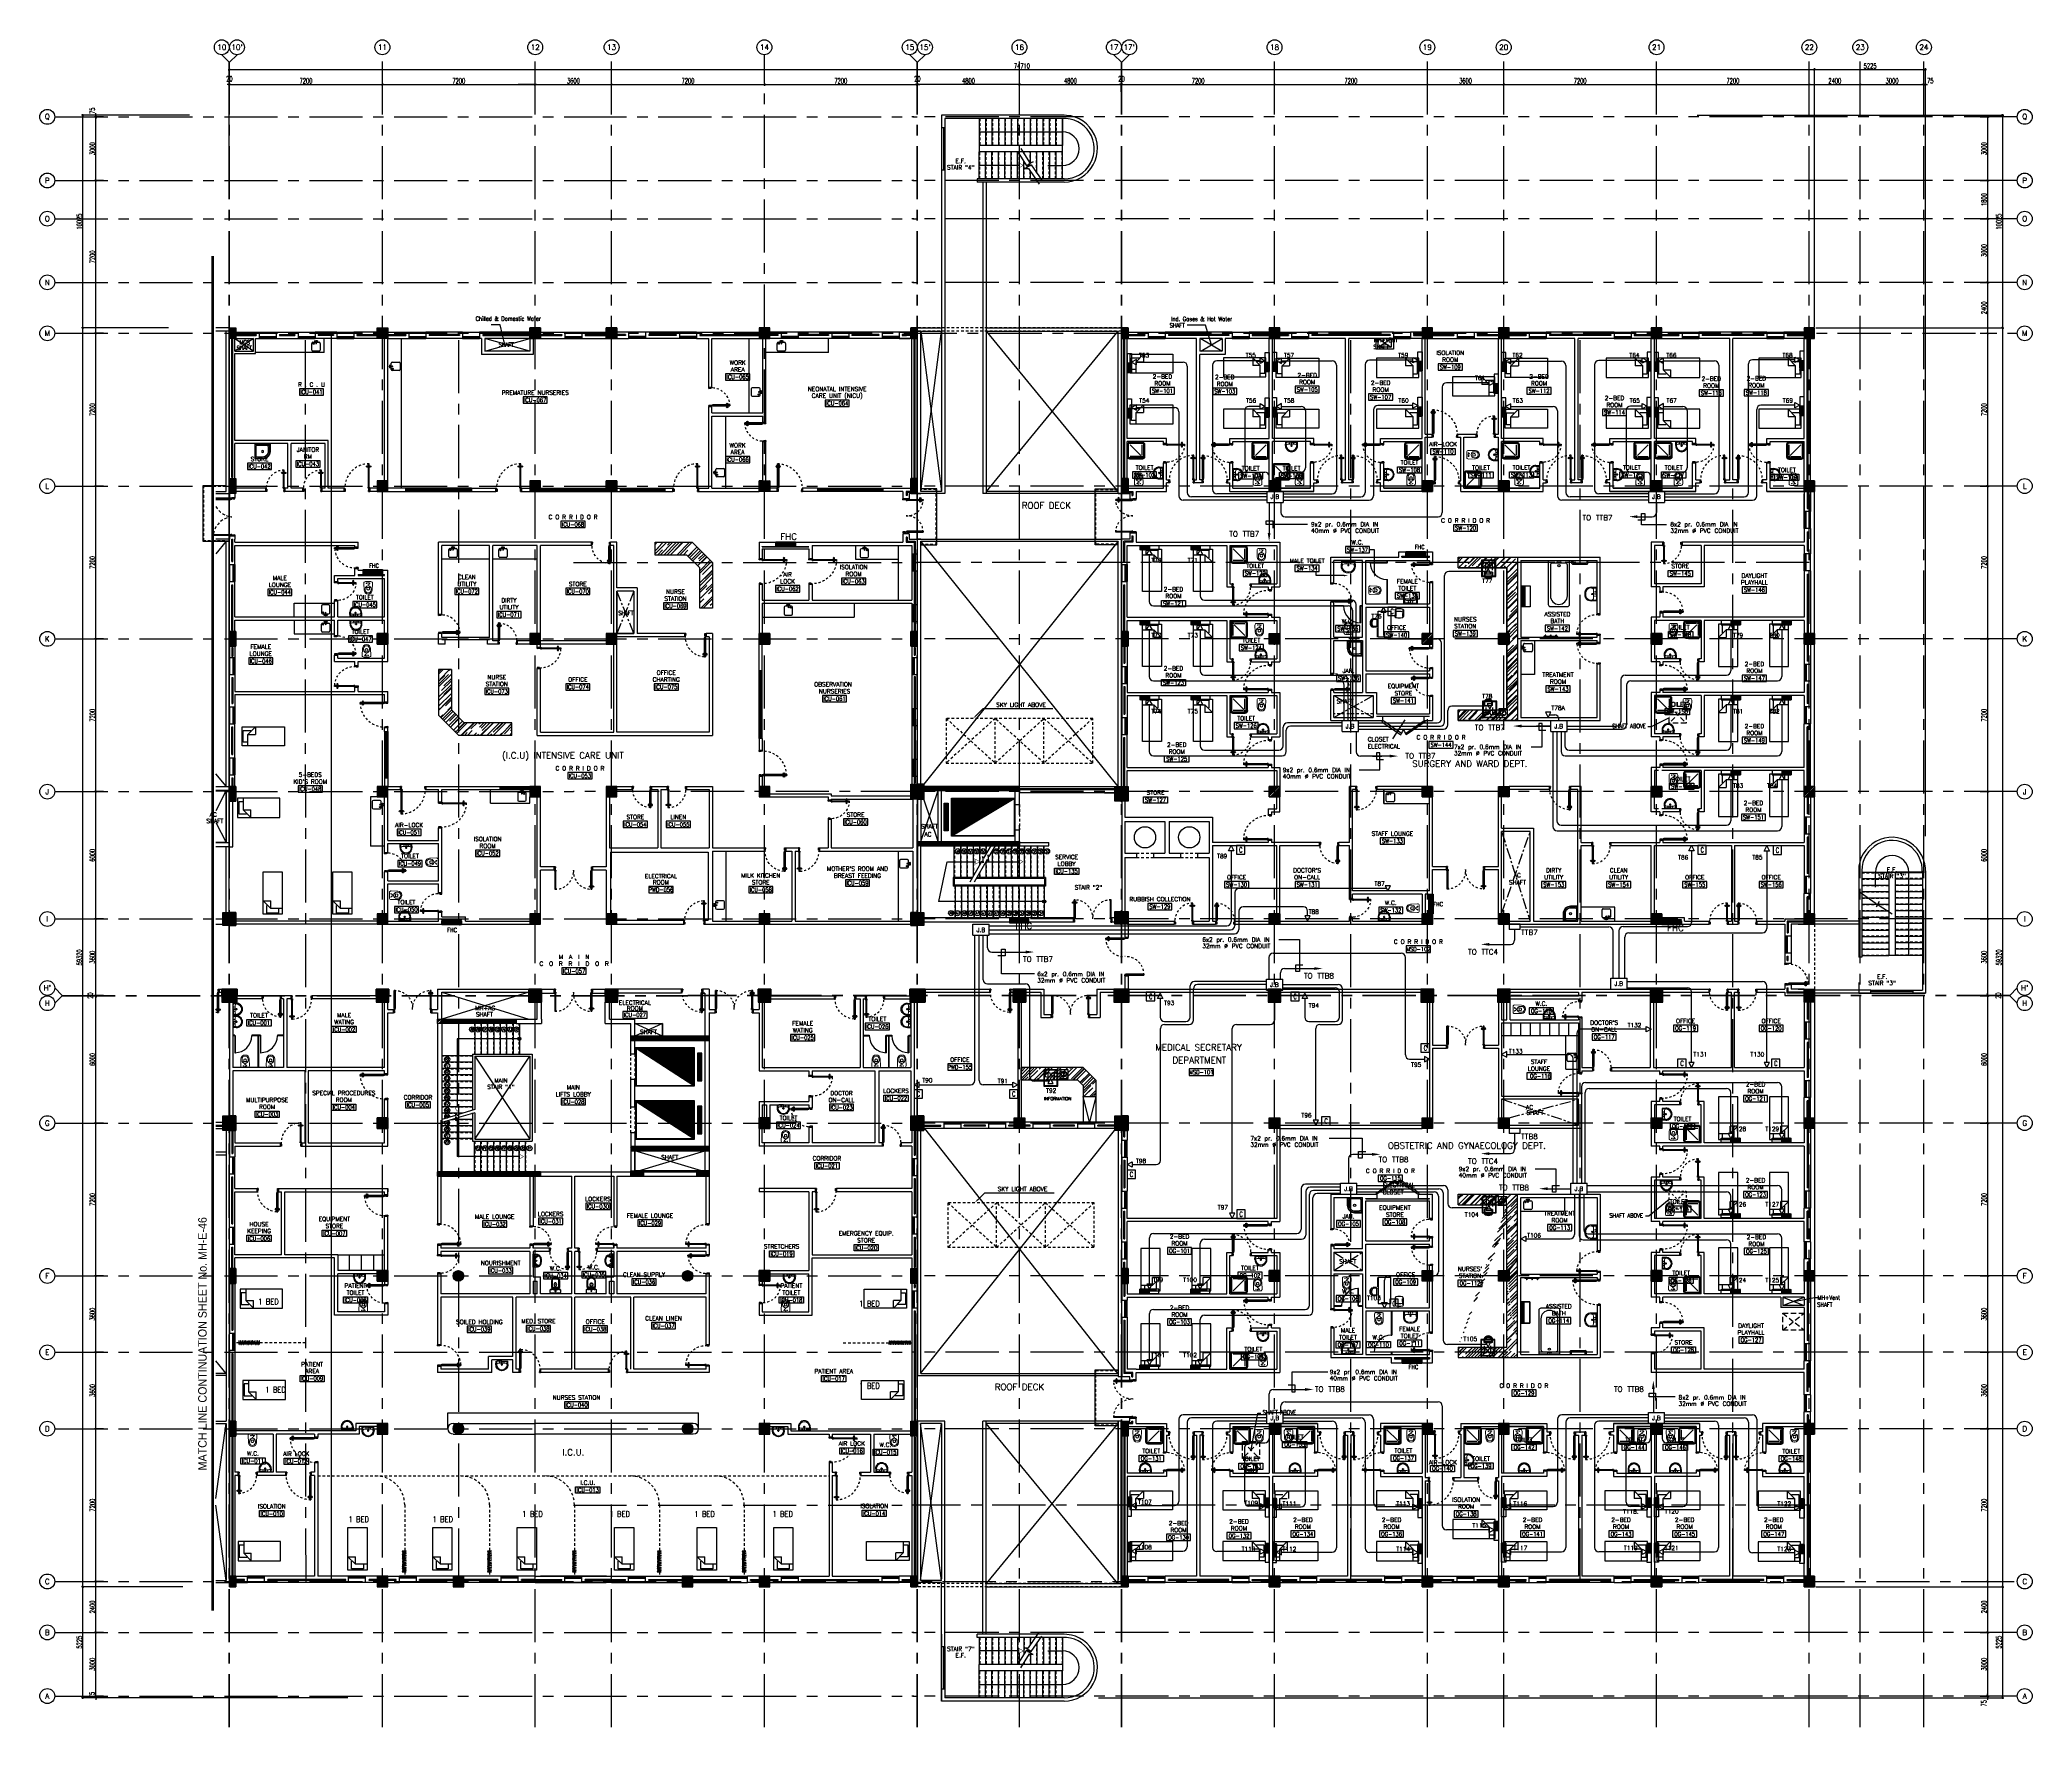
# Model space of a CAD drawing. Extents: x -0.7 to 93.2, y -1.5 to 78.
import ezdxf
from ezdxf.enums import TextEntityAlignment as Align

# ---------------------------------------------------------------- set-up
doc = ezdxf.new("R2010")
doc.units = 0
doc.header["$MEASUREMENT"] = 0
doc.header["$PDMODE"] = 34
for name, pattern in [('CENTER2', [1.125, 0.75, -0.125, 0.125, -0.125]), ('CENTERX2', [4, 2.5, -0.5, 0.5, -0.5]), ('DASHED', [0.75, 0.5, -0.25]), ('HIDDEN', [0.375, 0.25, -0.125]), ('HIDDEN2', [0.1875, 0.125, -0.0625])]:
    doc.linetypes.add(name, pattern=pattern)
doc.layers.get('0').update_dxf_attribs({"color": 11, "linetype": 'CONTINUOUS'})
doc.layers.get('DEFPOINTS').update_dxf_attribs({"color": 11, "linetype": 'CONTINUOUS'})
for name, color, linetype in [('A-FUR-ACCES', 11, 'CONTINUOUS'), ('A-TILES', 11, 'CONTINUOUS'), ('A_COUNTER', 11, 'CONTINUOUS'), ('A_CUBICLE_CURTAINS', 11, 'HIDDEN'), ('ALM', 11, 'CONTINUOUS'), ('AX-CR', 11, 'CONTINUOUS'), ('AX-DIM', 11, 'CONTINUOUS'), ('AX-TXT', 11, 'CONTINUOUS'), ('AXES', 11, 'CENTERX2'), ('COL', 11, 'CONTINUOUS'), ('COUNTER', 11, 'CONTINUOUS'), ('D_CURTAIN', 11, 'HIDDEN'), ('DOOR', 11, 'CONTINUOUS'), ('E-CO', 6, 'CONTINUOUS'), ('E-HLINE', 2, 'HIDDEN'), ('E-SOCKETS', 4, 'CONTINUOUS'), ('E-TEL', 4, 'CONTINUOUS'), ('E-TEXT', 2, 'CONTINUOUS'), ('E-WIRE', 4, 'CONTINUOUS'), ('Ele', 11, 'CONTINUOUS'), ('ELEV', 11, 'CONTINUOUS'), ('FHC', 11, 'CONTINUOUS'), ('FIX', 11, 'CONTINUOUS'), ('FMCHAIR', 11, 'CONTINUOUS'), ('FMDESK', 11, 'CONTINUOUS'), ('FUR', 11, 'CONTINUOUS'), ('HAT', 11, 'CONTINUOUS'), ('HIDDEN', 11, 'HIDDEN2'), ('INSUL', 11, 'CONTINUOUS'), ('LIFTS', 11, 'CONTINUOUS'), ('Locker', 11, 'CONTINUOUS'), ('ME-FIX', 11, 'CONTINUOUS'), ('NON-MEDICAL', 11, 'CONTINUOUS'), ('PART', 11, 'CONTINUOUS'), ('PROJ-L', 11, 'CONTINUOUS'), ('RM-BOX', 11, 'CONTINUOUS'), ('RM-IND', 11, 'CONTINUOUS'), ('RM-NAME', 11, 'CONTINUOUS'), ('RM-NO', 11, 'CONTINUOUS'), ('ROOF', 11, 'CONTINUOUS'), ('RS20', 11, 'CONTINUOUS'), ('SHAFT', 11, 'CONTINUOUS'), ('SHAFTS', 11, 'CONTINUOUS'), ('STR', 11, 'CONTINUOUS'), ('SUNI-FUR', 11, 'CONTINUOUS'), ('TEXT', 11, 'CONTINUOUS'), ('TXT1', 3, 'CONTINUOUS'), ('WALL', 11, 'CONTINUOUS'), ('WIN', 11, 'CONTINUOUS')]:
    doc.layers.add(name, color=color, linetype=linetype)
doc.styles.add('ROMANC', font='romanc', dxfattribs={"height": 0.1})
doc.styles.add('ROMANS', font='ROMANS.shx', dxfattribs={"width": 0.6})
doc.styles.add('RS20', font='ROMANS.shx', dxfattribs={"height": 0.2})
doc.styles.get("Standard").update_dxf_attribs({"font": 'TXT.shx'})
doc.styles.add('TTXT', font='swisse.ttf', dxfattribs={"width": 0.6})
doc.dimstyles.new('STANDARD in', dxfattribs={"dimtxt": 0.24, "dimasz": 0.1, "dimexe": 0.07, "dimexo": 0.05, "dimgap": 0.05, "dimtad": 1, "dimdec": 0, "dimlfac": 1000, "dimzin": 0, "dimdsep": 46, "dimtxsty": 'ROMANS', "dimblk": 'ARCHTICK', "dimcen": 0.05, "dimdle": 0.05, "dimclrd": 7, "dimclre": 7, "dimclrt": 2, "dimadec": 0, "dimazin": 0, "dimtfac": 1, "dimtdec": 0, "dimtmove": 2, "dimatfit": 3, "dimldrblk": 'ARCHTICK', "dimfxl": 0, "dimtolj": 1, "dimtzin": 0, "dimarcsym": 0})
pattern_1 = [(45, (-250.25383, -113.09973), (0.25455844, 0.6788225), [4.5, -0.6, 1.5, -0.3]), (45, (-250.07776, -112.71153), (-0.49426764, 0.07000357), [0.9, -0.099, 1.8, -0.225]), (45, (-250.32808, -112.81336), (0.96095812, 1.24521504), [2.4, -0.42, 1.2, -0.3])]
pattern_2 = [(135, (341.178535, -18.391005), (0.0265165043, 0.0265165043), [])]
pattern_3 = [(45, (-250.25383, -18.391005), (-0.0265165043, 0.0265165043), [])]
pattern_4 = [(45, (-276012.133146, -57293.362927), (-0.0265165042945, 0.0265165042945), [])]

# ---------------------------------------------------------------- blocks, each defined once
blk = doc.blocks.new('RM1')
at = {"layer": 'RM-BOX'}
blk.add_lwpolyline([(570, -200), (-570, -200), (-570, -500), (570, -500)], close=True, dxfattribs=at)
at = {"layer": 'RM-NAME', "style": 'ROMANS'}
for tag, p in [('ROOMNAME1', (0, 324)), ('ROOMNAME2', (0, 0))]:
    blk.add_attdef(tag, text='', height=200, dxfattribs=at).set_placement(p, align=Align.MIDDLE)
at = {"layer": 'RM-NO', "style": 'ROMANS', "width": 0.8}
blk.add_attdef('ROOMNO', text='', height=200, dxfattribs=at).set_placement((0, -350), align=Align.MIDDLE)
blk = doc.blocks.new('*X20')
at = {"color": 0}
for p, q in [((80579, 149522), (81047, 149990)), ((80579, 149575), (80994, 149990)), ((80579, 149628), (80941, 149990)), ((80579, 149681), (80888, 149990)), ((80579, 149734), (80835, 149990)), ((80579, 149787), (80782, 149990)), ((80579, 149840), (80729, 149990)), ((80579, 149893), (80676, 149990)), ((80579, 149946), (80623, 149990)), ((80600, 149490), (81079, 149969)), ((80653, 149490), (81079, 149916)), ((80706, 149490), (81079, 149863)), ((80759, 149490), (81079, 149810)), ((80812, 149490), (81079, 149757)), ((80865, 149490), (81079, 149704)), ((80918, 149490), (81079, 149651)), ((80971, 149490), (81079, 149598)), ((81024, 149490), (81079, 149545)), ((81077, 149490), (81079, 149492))]:
    blk.add_line(p, q, dxfattribs=at)
blk = doc.blocks.new('*X19')
at = {"color": 0}
for p, q in [((84179, 149516), (84653, 149990)), ((84179, 149569), (84600, 149990)), ((84179, 149622), (84547, 149990)), ((84179, 149675), (84494, 149990)), ((84179, 149728), (84441, 149990)), ((84179, 149781), (84388, 149990)), ((84179, 149834), (84335, 149990)), ((84179, 149887), (84282, 149990)), ((84179, 149940), (84229, 149990)), ((84206, 149490), (84679, 149963)), ((84259, 149490), (84679, 149910)), ((84312, 149490), (84679, 149857)), ((84365, 149490), (84679, 149804)), ((84418, 149490), (84679, 149751)), ((84471, 149490), (84679, 149698)), ((84524, 149490), (84679, 149645)), ((84577, 149490), (84679, 149592)), ((84630, 149490), (84679, 149539))]:
    blk.add_line(p, q, dxfattribs=at)
blk = doc.blocks.new('*X18')
at = {"color": 0}
for p, q in [((80579, 155515), (81054, 155990)), ((80579, 155568), (81001, 155990)), ((80579, 155621), (80948, 155990)), ((80579, 155674), (80895, 155990)), ((80579, 155727), (80842, 155990)), ((80579, 155780), (80789, 155990)), ((80579, 155833), (80736, 155990)), ((80579, 155886), (80683, 155990)), ((80579, 155939), (80630, 155990)), ((80607, 155490), (81079, 155962)), ((80660, 155490), (81079, 155909)), ((80713, 155490), (81079, 155856)), ((80766, 155490), (81079, 155803)), ((80819, 155490), (81079, 155750)), ((80872, 155490), (81079, 155697)), ((80925, 155490), (81079, 155644)), ((80978, 155490), (81079, 155591)), ((81031, 155490), (81079, 155538))]:
    blk.add_line(p, q, dxfattribs=at)
blk = doc.blocks.new('*X17')
at = {"color": 0}
for p, q in [((84179, 155509), (84660, 155990)), ((84179, 155562), (84607, 155990)), ((84179, 155615), (84554, 155990)), ((84179, 155668), (84501, 155990)), ((84179, 155721), (84448, 155990)), ((84179, 155774), (84395, 155990)), ((84179, 155827), (84342, 155990)), ((84179, 155880), (84289, 155990)), ((84179, 155933), (84236, 155990)), ((84179, 155986), (84183, 155990)), ((84213, 155490), (84679, 155956)), ((84266, 155490), (84679, 155903)), ((84319, 155490), (84679, 155850)), ((84372, 155490), (84679, 155796)), ((84426, 155490), (84679, 155743)), ((84479, 155490), (84679, 155690)), ((84532, 155490), (84679, 155637)), ((84585, 155490), (84679, 155584)), ((84638, 155490), (84679, 155531))]:
    blk.add_line(p, q, dxfattribs=at)
blk = doc.blocks.new('*X15')
at = {"color": 0}
for p, q in [((84179, 169934), (84635, 170390)), ((84179, 169987), (84582, 170390)), ((84179, 170040), (84529, 170390)), ((84179, 170093), (84476, 170390)), ((84179, 170146), (84423, 170390)), ((84179, 170199), (84370, 170390)), ((84179, 170252), (84317, 170390)), ((84179, 170305), (84264, 170390)), ((84179, 170358), (84211, 170390)), ((84188, 169890), (84679, 170381)), ((84241, 169890), (84679, 170328)), ((84294, 169890), (84679, 170274)), ((84347, 169890), (84679, 170221)), ((84401, 169890), (84679, 170168)), ((84454, 169890), (84679, 170115)), ((84507, 169890), (84679, 170062)), ((84560, 169890), (84679, 170009)), ((84613, 169890), (84679, 169956)), ((84666, 169890), (84679, 169903))]:
    blk.add_line(p, q, dxfattribs=at)
blk = doc.blocks.new('*X14')
at = {"color": 0}
for p, q in [((80579, 169940), (81029, 170390)), ((80579, 169993), (80976, 170390)), ((80579, 170046), (80923, 170390)), ((80579, 170099), (80870, 170390)), ((80579, 170152), (80817, 170390)), ((80579, 170205), (80764, 170390)), ((80579, 170258), (80711, 170390)), ((80579, 170311), (80658, 170390)), ((80579, 170364), (80605, 170390)), ((80582, 169890), (81079, 170387)), ((80635, 169890), (81079, 170334)), ((80688, 169890), (81079, 170281)), ((80741, 169890), (81079, 170228)), ((80794, 169890), (81079, 170175)), ((80847, 169890), (81079, 170122)), ((80900, 169890), (81079, 170069)), ((80953, 169890), (81079, 170016)), ((81006, 169890), (81079, 169963)), ((81059, 169890), (81079, 169910))]:
    blk.add_line(p, q, dxfattribs=at)
blk = doc.blocks.new('*X13')
at = {"color": 0}
for p, q in [((80579, 177099), (81070, 177590)), ((80579, 177152), (81017, 177590)), ((80579, 177205), (80964, 177590)), ((80579, 177258), (80911, 177590)), ((80579, 177311), (80858, 177590)), ((80579, 177364), (80804, 177590)), ((80579, 177417), (80751, 177590)), ((80579, 177471), (80698, 177590)), ((80579, 177524), (80645, 177590)), ((80579, 177577), (80592, 177590)), ((80623, 177090), (81079, 177546)), ((80676, 177090), (81079, 177493)), ((80729, 177090), (81079, 177440)), ((80782, 177090), (81079, 177387)), ((80835, 177090), (81079, 177334)), ((80888, 177090), (81079, 177281)), ((80941, 177090), (81079, 177228)), ((80994, 177090), (81079, 177175)), ((81047, 177090), (81079, 177122))]:
    blk.add_line(p, q, dxfattribs=at)
blk = doc.blocks.new('*X12')
at = {"color": 0}
for p, q in [((84179, 177093), (84676, 177590)), ((84179, 177146), (84623, 177590)), ((84179, 177199), (84570, 177590)), ((84179, 177252), (84517, 177590)), ((84179, 177305), (84464, 177590)), ((84179, 177358), (84411, 177590)), ((84179, 177411), (84358, 177590)), ((84179, 177464), (84305, 177590)), ((84179, 177517), (84252, 177590)), ((84179, 177570), (84199, 177590)), ((84229, 177090), (84679, 177540)), ((84282, 177090), (84679, 177487)), ((84335, 177090), (84679, 177434)), ((84388, 177090), (84679, 177381)), ((84441, 177090), (84679, 177328)), ((84494, 177090), (84679, 177275)), ((84547, 177090), (84679, 177222)), ((84600, 177090), (84679, 177169)), ((84653, 177090), (84679, 177116))]:
    blk.add_line(p, q, dxfattribs=at)
blk = doc.blocks.new('AXU')
at = {"layer": 'AX-CR'}
blk.add_circle((0, 350), 350, dxfattribs=at)
at = {"layer": 'AX-TXT', "style": 'ROMANS'}
blk.add_attdef('AX', text='', height=250, dxfattribs=at).set_placement((0, 350), align=Align.MIDDLE)
blk = doc.blocks.new('_ARCHTICK')
at = {"color": 0, "linetype": 'ByBlock', "const_width": 0.15}
blk.add_lwpolyline([(-0.5, -0.5), (0.5, 0.5)], dxfattribs=at)
blk = doc.blocks.new('*D167')
at = {"layer": 'AX-DIM', "color": 7, "lineweight": -2, "ltscale": 0.3}
for p, q in [((22.592, 75.948), (26.292, 75.948)), ((22.642, 75.598), (22.642, 76.018)), ((26.242, 75.598), (26.242, 76.018))]:
    blk.add_line(p, q, dxfattribs=at)
at = {"layer": 'DEFPOINTS', "color": 0, "ltscale": 0.3}
for p in [(22.642, 75.548), (26.242, 75.948), (26.242, 75.548)]:
    blk.add_point(p, dxfattribs=at)
at = {"layer": 'AX-DIM', "color": 7, "lineweight": -2, "ltscale": 0.3, "xscale": 0.1, "yscale": 0.1, "zscale": 0.1, "rotation": 180}
blk.add_blockref('_ARCHTICK', (22.642, 75.948), dxfattribs=at)
at = {"layer": 'AX-DIM', "color": 7, "lineweight": -2, "ltscale": 0.3, "xscale": 0.1, "yscale": 0.1, "zscale": 0.1}
blk.add_blockref('_ARCHTICK', (26.242, 75.948), dxfattribs=at)
at = {"layer": 'AX-DIM', "color": 2, "ltscale": 0.3, "insert": (24.442, 76.118), "char_height": 0.24, "attachment_point": 5, "style": 'ROMANS'}
blk.add_mtext('\\A1;3600', dxfattribs=at)
blk = doc.blocks.new('COL50')
at = {"layer": 'COL'}
blk.add_lwpolyline([(-250, 250), (-250, -250), (250, -250), (250, 250)], close=True, dxfattribs=at)
blk = doc.blocks.new('*D166')
at = {"layer": 'AX-DIM', "color": 7, "lineweight": -2, "ltscale": 0.3}
for p, q in [((26.192, 75.948), (33.492, 75.948)), ((26.242, 75.998), (26.242, 76.018)), ((33.442, 75.998), (33.442, 76.018))]:
    blk.add_line(p, q, dxfattribs=at)
at = {"layer": 'DEFPOINTS', "color": 0, "ltscale": 0.3}
for p in [(26.242, 75.948), (33.442, 75.948), (33.442, 75.948)]:
    blk.add_point(p, dxfattribs=at)
at = {"layer": 'AX-DIM', "color": 7, "lineweight": -2, "ltscale": 0.3, "xscale": 0.1, "yscale": 0.1, "zscale": 0.1, "rotation": 180}
blk.add_blockref('_ARCHTICK', (26.242, 75.948), dxfattribs=at)
at = {"layer": 'AX-DIM', "color": 7, "lineweight": -2, "ltscale": 0.3, "xscale": 0.1, "yscale": 0.1, "zscale": 0.1}
blk.add_blockref('_ARCHTICK', (33.442, 75.948), dxfattribs=at)
at = {"layer": 'AX-DIM', "color": 2, "ltscale": 0.3, "insert": (29.842, 76.118), "char_height": 0.24, "attachment_point": 5, "style": 'ROMANS'}
blk.add_mtext('\\A1;7200', dxfattribs=at)
blk = doc.blocks.new('*D165')
at = {"layer": 'AX-DIM', "color": 7, "lineweight": -2, "ltscale": 0.3}
for p, q in [((33.392, 75.948), (40.692, 75.948)), ((33.442, 75.974), (33.442, 75.878)), ((40.642, 75.974), (40.642, 75.878))]:
    blk.add_line(p, q, dxfattribs=at)
at = {"layer": 'DEFPOINTS', "color": 0, "ltscale": 0.3}
for p in [(33.442, 76.024), (40.642, 76.024), (40.642, 75.948)]:
    blk.add_point(p, dxfattribs=at)
at = {"layer": 'AX-DIM', "color": 7, "lineweight": -2, "ltscale": 0.3, "xscale": 0.1, "yscale": 0.1, "zscale": 0.1, "rotation": 180}
blk.add_blockref('_ARCHTICK', (33.442, 75.948), dxfattribs=at)
at = {"layer": 'AX-DIM', "color": 7, "lineweight": -2, "ltscale": 0.3, "xscale": 0.1, "yscale": 0.1, "zscale": 0.1}
blk.add_blockref('_ARCHTICK', (40.642, 75.948), dxfattribs=at)
at = {"layer": 'AX-DIM', "color": 2, "ltscale": 0.3, "insert": (37.042, 76.118), "char_height": 0.24, "attachment_point": 5, "style": 'ROMANS'}
blk.add_mtext('\\A1;7200', dxfattribs=at)
blk = doc.blocks.new('*X21')
at = {"color": 0}
for p, q in [((73379, 118298), (73831, 118750)), ((73379, 118351), (73778, 118750)), ((73379, 118404), (73725, 118750)), ((73379, 118457), (73672, 118750)), ((73379, 118510), (73619, 118750)), ((73379, 118563), (73566, 118750)), ((73379, 118616), (73513, 118750)), ((73379, 118669), (73460, 118750)), ((73379, 118722), (73407, 118750)), ((73384, 118250), (73879, 118745)), ((73437, 118250), (73879, 118692)), ((73490, 118250), (73879, 118639)), ((73543, 118250), (73879, 118586)), ((73596, 118250), (73879, 118533)), ((73649, 118250), (73879, 118480)), ((73702, 118250), (73879, 118427)), ((73755, 118250), (73879, 118374)), ((73808, 118250), (73879, 118321)), ((73861, 118250), (73879, 118268))]:
    blk.add_line(p, q, dxfattribs=at)
blk = doc.blocks.new('*X22')
at = {"color": 0}
for p, q in [((84179, 118279), (84650, 118750)), ((84179, 118332), (84596, 118750)), ((84179, 118386), (84543, 118750)), ((84179, 118439), (84490, 118750)), ((84179, 118492), (84437, 118750)), ((84179, 118545), (84384, 118750)), ((84179, 118598), (84331, 118750)), ((84179, 118651), (84278, 118750)), ((84179, 118704), (84225, 118750)), ((84203, 118250), (84679, 118726)), ((84256, 118250), (84679, 118673)), ((84309, 118250), (84679, 118620)), ((84362, 118250), (84679, 118567)), ((84415, 118250), (84679, 118514)), ((84468, 118250), (84679, 118461)), ((84521, 118250), (84679, 118408)), ((84574, 118250), (84679, 118355)), ((84627, 118250), (84679, 118302))]:
    blk.add_line(p, q, dxfattribs=at)
blk = doc.blocks.new('*X23')
at = {"color": 0}
for p, q in [((84179, 132651), (84678, 133150)), ((84179, 132704), (84625, 133150)), ((84179, 132757), (84571, 133150)), ((84179, 132810), (84518, 133150)), ((84179, 132864), (84465, 133150)), ((84179, 132917), (84412, 133150)), ((84179, 132970), (84359, 133150)), ((84179, 133023), (84306, 133150)), ((84179, 133076), (84253, 133150)), ((84179, 133129), (84200, 133150)), ((84231, 132650), (84679, 133098)), ((84284, 132650), (84679, 133045)), ((84337, 132650), (84679, 132992)), ((84390, 132650), (84679, 132939)), ((84443, 132650), (84679, 132886)), ((84496, 132650), (84679, 132833)), ((84549, 132650), (84679, 132780)), ((84602, 132650), (84679, 132727)), ((84655, 132650), (84679, 132674))]:
    blk.add_line(p, q, dxfattribs=at)
blk = doc.blocks.new('*X16')
at = {"color": 0}
for p, q in [((84179, 162721), (84648, 163190)), ((84179, 162774), (84595, 163190)), ((84179, 162827), (84542, 163190)), ((84179, 162880), (84489, 163190)), ((84179, 162933), (84436, 163190)), ((84179, 162986), (84383, 163190)), ((84179, 163039), (84330, 163190)), ((84179, 163092), (84277, 163190)), ((84179, 163145), (84224, 163190)), ((84201, 162690), (84679, 163168)), ((84254, 162690), (84679, 163115)), ((84307, 162690), (84679, 163062)), ((84360, 162690), (84679, 163009)), ((84413, 162690), (84679, 162956)), ((84466, 162690), (84679, 162903)), ((84519, 162690), (84679, 162850)), ((84572, 162690), (84679, 162797)), ((84625, 162690), (84679, 162744))]:
    blk.add_line(p, q, dxfattribs=at)
blk = doc.blocks.new('*X28')
at = {"color": 0}
for p, q in [((503899, 131750), (506612, 131750)), ((503977, 131700), (506612, 131700)), ((504055, 131650), (506612, 131650)), ((504132, 131600), (506612, 131600)), ((504210, 131550), (506612, 131550)), ((504288, 131500), (506612, 131500)), ((504366, 131450), (506612, 131450)), ((504444, 131400), (506612, 131400)), ((504522, 131350), (506612, 131350)), ((504600, 131300), (506612, 131300)), ((504677, 131250), (506612, 131250)), ((504755, 131200), (506612, 131200)), ((504833, 131150), (506612, 131150)), ((504911, 131100), (506612, 131100)), ((504989, 131050), (506612, 131050)), ((505067, 131000), (506612, 131000)), ((505145, 130950), (506612, 130950)), ((505222, 130900), (506612, 130900)), ((505300, 130850), (506612, 130850)), ((505378, 130800), (506612, 130800)), ((505456, 130750), (506612, 130750)), ((505534, 130700), (506612, 130700)), ((505612, 130650), (506612, 130650)), ((505690, 130600), (506612, 130600)), ((505767, 130550), (506612, 130550)), ((505845, 130500), (506612, 130500)), ((505923, 130450), (506612, 130450)), ((506001, 130400), (506612, 130400)), ((506079, 130350), (506612, 130350)), ((506157, 130300), (506612, 130300)), ((506235, 130250), (506612, 130250)), ((506312, 130200), (506612, 130200)), ((506390, 130150), (506612, 130150)), ((506468, 130100), (506612, 130100)), ((506546, 130050), (506612, 130050))]:
    blk.add_line(p, q, dxfattribs=at)
blk = doc.blocks.new('*X27')
at = {"color": 0}
for p, q in [((140176, 227700), (140376, 227700)), ((140176, 227650), (140376, 227650)), ((140176, 227600), (140376, 227600)), ((140176, 227550), (140376, 227550)), ((140176, 227500), (140376, 227500)), ((140176, 227450), (140376, 227450)), ((140176, 227400), (140376, 227400)), ((140176, 227350), (140376, 227350)), ((140176, 227300), (140376, 227300)), ((140176, 227250), (140376, 227250)), ((140176, 227200), (140376, 227200)), ((140176, 227150), (140376, 227150)), ((140176, 227100), (140376, 227100)), ((140176, 227050), (140376, 227050)), ((140176, 227000), (140376, 227000)), ((140176, 226950), (140376, 226950)), ((140176, 226900), (140376, 226900)), ((140176, 226850), (140376, 226850)), ((140176, 226800), (140376, 226800)), ((140176, 226750), (140376, 226750)), ((140176, 226700), (140376, 226700)), ((140176, 226650), (140376, 226650)), ((140176, 226600), (140376, 226600)), ((140176, 226550), (140376, 226550)), ((140176, 226500), (140376, 226500)), ((140176, 226450), (140376, 226450))]:
    blk.add_line(p, q, dxfattribs=at)
blk = doc.blocks.new('*X30')
at = {"color": 0}
for p, q in [((197839, 138813), (198025, 139000)), ((197839, 138866), (197972, 139000)), ((197839, 138919), (197919, 139000)), ((197839, 138972), (197866, 139000)), ((197879, 138800), (198079, 139000)), ((197932, 138800), (198132, 139000)), ((197985, 138800), (198185, 139000)), ((198038, 138800), (198238, 139000)), ((198091, 138800), (198291, 139000)), ((198144, 138800), (198344, 139000)), ((198197, 138800), (198397, 139000)), ((198250, 138800), (198450, 139000)), ((198303, 138800), (198503, 139000)), ((198356, 138800), (198556, 139000)), ((198409, 138800), (198609, 139000)), ((198462, 138800), (198662, 139000)), ((198515, 138800), (198715, 139000)), ((198568, 138800), (198768, 139000)), ((198621, 138800), (198821, 139000)), ((198674, 138800), (198874, 139000)), ((198727, 138800), (198927, 139000)), ((198780, 138800), (198980, 139000)), ((198833, 138800), (199033, 139000)), ((198886, 138800), (199086, 139000)), ((198939, 138800), (199139, 139000)), ((198992, 138800), (199192, 139000)), ((199045, 138800), (199245, 139000)), ((199098, 138800), (199298, 139000)), ((199151, 138800), (199351, 139000)), ((199204, 138800), (199404, 139000)), ((199257, 138800), (199457, 139000)), ((199310, 138800), (199510, 139000)), ((199363, 138800), (199563, 139000)), ((199416, 138800), (199616, 139000)), ((199469, 138800), (199669, 139000)), ((199523, 138800), (199723, 139000)), ((199576, 138800), (199776, 139000)), ((199629, 138800), (199829, 139000)), ((199682, 138800), (199882, 139000)), ((199735, 138800), (199935, 139000)), ((199788, 138800), (199988, 139000)), ((199841, 138800), (200041, 139000)), ((199894, 138800), (200094, 139000)), ((199947, 138800), (200147, 139000)), ((200000, 138800), (200200, 139000)), ((200053, 138800), (200253, 139000)), ((200106, 138800), (200306, 139000)), ((200159, 138800), (200359, 139000)), ((200212, 138800), (200412, 139000)), ((200265, 138800), (200465, 139000)), ((200318, 138800), (200518, 139000)), ((200371, 138800), (200571, 139000)), ((200424, 138800), (200624, 139000)), ((200477, 138800), (200677, 139000)), ((200530, 138800), (200730, 139000)), ((200583, 138800), (200783, 139000)), ((200636, 138800), (200836, 139000)), ((200689, 138800), (200889, 139000)), ((200742, 138800), (200942, 139000)), ((200795, 138800), (200995, 139000)), ((200848, 138800), (201048, 139000)), ((200901, 138800), (201101, 139000)), ((200954, 138800), (201154, 139000)), ((201007, 138800), (201207, 139000)), ((201060, 138800), (201260, 139000)), ((201114, 138800), (201314, 139000)), ((201167, 138800), (201367, 139000)), ((201220, 138800), (201420, 139000)), ((201273, 138800), (201473, 139000)), ((201326, 138800), (201526, 139000)), ((201379, 138800), (201539, 138960)), ((201432, 138800), (201539, 138907)), ((201485, 138800), (201539, 138854))]:
    blk.add_line(p, q, dxfattribs=at)
blk = doc.blocks.new('*X29')
at = {"color": 0}
for p, q in [((197839, 143639), (197999, 143800)), ((197839, 143692), (197946, 143800)), ((197839, 143745), (197893, 143800)), ((197853, 143600), (198053, 143800)), ((197906, 143600), (198106, 143800)), ((197959, 143600), (198159, 143800)), ((198012, 143600), (198212, 143800)), ((198065, 143600), (198265, 143800)), ((198118, 143600), (198318, 143800)), ((198171, 143600), (198371, 143800)), ((198224, 143600), (198424, 143800)), ((198277, 143600), (198477, 143800)), ((198330, 143600), (198530, 143800)), ((198383, 143600), (198583, 143800)), ((198436, 143600), (198636, 143800)), ((198489, 143600), (198689, 143800)), ((198542, 143600), (198742, 143800)), ((198595, 143600), (198795, 143800)), ((198648, 143600), (198848, 143800)), ((198701, 143600), (198901, 143800)), ((198754, 143600), (198954, 143800)), ((198807, 143600), (199007, 143800)), ((198860, 143600), (199060, 143800)), ((198913, 143600), (199113, 143800)), ((198966, 143600), (199166, 143800)), ((199019, 143600), (199219, 143800)), ((199072, 143600), (199272, 143800)), ((199125, 143600), (199325, 143800)), ((199178, 143600), (199378, 143800)), ((199231, 143600), (199431, 143800)), ((199284, 143600), (199484, 143800)), ((199337, 143600), (199537, 143800)), ((199390, 143600), (199590, 143800)), ((199443, 143600), (199643, 143800)), ((199497, 143600), (199697, 143800)), ((199550, 143600), (199750, 143800)), ((199603, 143600), (199803, 143800)), ((199656, 143600), (199856, 143800)), ((199709, 143600), (199909, 143800)), ((199762, 143600), (199962, 143800)), ((199815, 143600), (200015, 143800)), ((199868, 143600), (200068, 143800)), ((199921, 143600), (200121, 143800)), ((199974, 143600), (200174, 143800)), ((200027, 143600), (200227, 143800)), ((200080, 143600), (200280, 143800)), ((200133, 143600), (200333, 143800)), ((200186, 143600), (200386, 143800)), ((200239, 143600), (200439, 143800)), ((200292, 143600), (200492, 143800)), ((200345, 143600), (200545, 143800)), ((200398, 143600), (200598, 143800)), ((200451, 143600), (200651, 143800)), ((200504, 143600), (200704, 143800)), ((200557, 143600), (200757, 143800)), ((200610, 143600), (200810, 143800)), ((200663, 143600), (200863, 143800)), ((200716, 143600), (200916, 143800)), ((200769, 143600), (200969, 143800)), ((200822, 143600), (201022, 143800)), ((200875, 143600), (201075, 143800)), ((200928, 143600), (201128, 143800)), ((200981, 143600), (201181, 143800)), ((201034, 143600), (201234, 143800)), ((201088, 143600), (201288, 143800)), ((201141, 143600), (201341, 143800)), ((201194, 143600), (201394, 143800)), ((201247, 143600), (201447, 143800)), ((201300, 143600), (201500, 143800)), ((201353, 143600), (201539, 143786)), ((201406, 143600), (201539, 143733)), ((201459, 143600), (201539, 143680)), ((201512, 143600), (201539, 143627))]:
    blk.add_line(p, q, dxfattribs=at)
blk = doc.blocks.new('AXR')
at = {"layer": 'AX-CR'}
blk.add_circle((350, 0), 350, dxfattribs=at)
at = {"layer": 'AX-TXT', "style": 'ROMANS'}
blk.add_attdef('AX', text='', height=250, dxfattribs=at).set_placement((350, 0), align=Align.MIDDLE)
blk = doc.blocks.new('*D106')
at = {"layer": 'AX-DIM', "color": 7, "lineweight": -2, "ltscale": 0.3}
for p, q in [((8.172, 76.648), (82.982, 76.648)), ((8.222, 72.042), (8.222, 76.718)), ((82.932, 64.52), (82.932, 76.718))]:
    blk.add_line(p, q, dxfattribs=at)
at = {"layer": 'DEFPOINTS', "color": 0, "ltscale": 0.3}
for p in [(82.932, 76.648), (8.222, 71.992), (82.932, 64.47)]:
    blk.add_point(p, dxfattribs=at)
at = {"layer": 'AX-DIM', "color": 7, "lineweight": -2, "ltscale": 0.3, "xscale": 0.1, "yscale": 0.1, "zscale": 0.1, "rotation": 180}
blk.add_blockref('_ARCHTICK', (8.222, 76.648), dxfattribs=at)
at = {"layer": 'AX-DIM', "color": 7, "lineweight": -2, "ltscale": 0.3, "xscale": 0.1, "yscale": 0.1, "zscale": 0.1}
blk.add_blockref('_ARCHTICK', (82.932, 76.648), dxfattribs=at)
at = {"layer": 'AX-DIM', "color": 2, "ltscale": 0.3, "insert": (45.577, 76.818), "char_height": 0.24, "attachment_point": 5, "style": 'ROMANS'}
blk.add_mtext('\\A1;74710', dxfattribs=at)
blk = doc.blocks.new('*D164')
at = {"layer": 'AX-DIM', "color": 7, "lineweight": -2, "ltscale": 0.3}
for p, q in [((90.732, 69.62), (91.152, 69.62)), ((91.082, 69.67), (91.082, 66.57)), ((90.732, 66.62), (91.152, 66.62))]:
    blk.add_line(p, q, dxfattribs=at)
at = {"layer": 'DEFPOINTS', "color": 0, "ltscale": 0.3}
for p in [(90.682, 69.62), (90.682, 66.62), (91.082, 66.62)]:
    blk.add_point(p, dxfattribs=at)
at = {"layer": 'AX-DIM', "color": 7, "lineweight": -2, "ltscale": 0.3, "xscale": 0.1, "yscale": 0.1, "zscale": 0.1}
for p, rotation in [((91.082, 69.62), 90), ((91.082, 66.62), 270)]:
    blk.add_blockref('_ARCHTICK', p, dxfattribs=dict(at, rotation=rotation))
at = {"layer": 'AX-DIM', "color": 2, "ltscale": 0.3, "insert": (90.912, 68.12), "char_height": 0.24, "attachment_point": 5, "rotation": 90, "style": 'ROMANS'}
blk.add_mtext('\\A1;3000', dxfattribs=at)
blk = doc.blocks.new('*D163')
at = {"layer": 'AX-DIM', "color": 7, "lineweight": -2, "ltscale": 0.3}
for p, q in [((77.4, 74.495), (91.852, 74.495)), ((91.782, 74.545), (91.782, 64.42)), ((91.132, 64.47), (91.852, 64.47))]:
    blk.add_line(p, q, dxfattribs=at)
at = {"layer": 'DEFPOINTS', "color": 0, "ltscale": 0.3}
for p in [(77.35, 74.495), (91.082, 64.47), (91.782, 64.47)]:
    blk.add_point(p, dxfattribs=at)
at = {"layer": 'AX-DIM', "color": 7, "lineweight": -2, "ltscale": 0.3, "xscale": 0.1, "yscale": 0.1, "zscale": 0.1}
for p, rotation in [((91.782, 74.495), 90), ((91.782, 64.47), 270)]:
    blk.add_blockref('_ARCHTICK', p, dxfattribs=dict(at, rotation=rotation))
at = {"layer": 'AX-DIM', "color": 2, "ltscale": 0.3, "insert": (91.612, 69.482), "char_height": 0.24, "attachment_point": 5, "rotation": 90, "style": 'ROMANS'}
blk.add_mtext('\\A1;10025', dxfattribs=at)
blk = doc.blocks.new('*D162')
at = {"layer": 'AX-DIM', "color": 7, "lineweight": -2, "ltscale": 0.3}
for p, q in [((82.882, 76.648), (88.207, 76.648)), ((82.932, 75.998), (82.932, 76.718)), ((88.157, 40.52), (88.157, 76.718))]:
    blk.add_line(p, q, dxfattribs=at)
at = {"layer": 'DEFPOINTS', "color": 0, "ltscale": 0.3}
for p in [(88.157, 76.648), (82.932, 75.948), (88.157, 40.47)]:
    blk.add_point(p, dxfattribs=at)
at = {"layer": 'AX-DIM', "color": 7, "lineweight": -2, "ltscale": 0.3, "xscale": 0.1, "yscale": 0.1, "zscale": 0.1, "rotation": 180}
blk.add_blockref('_ARCHTICK', (82.932, 76.648), dxfattribs=at)
at = {"layer": 'AX-DIM', "color": 7, "lineweight": -2, "ltscale": 0.3, "xscale": 0.1, "yscale": 0.1, "zscale": 0.1}
blk.add_blockref('_ARCHTICK', (88.157, 76.648), dxfattribs=at)
at = {"layer": 'AX-DIM', "color": 2, "ltscale": 0.3, "insert": (85.545, 76.818), "char_height": 0.24, "attachment_point": 5, "style": 'ROMANS'}
blk.add_mtext('\\A1;5225', dxfattribs=at)
blk = doc.blocks.new('*D161')
at = {"layer": 'AX-DIM', "color": 7, "lineweight": -2, "ltscale": 0.3}
for p, q in [((91.132, 5.15), (91.852, 5.15)), ((91.782, 5.2), (91.782, -0.125)), ((49.187, -0.075), (91.852, -0.075))]:
    blk.add_line(p, q, dxfattribs=at)
at = {"layer": 'DEFPOINTS', "color": 0, "ltscale": 0.3}
for p in [(91.082, 5.15), (49.137, -0.075), (91.782, -0.075)]:
    blk.add_point(p, dxfattribs=at)
at = {"layer": 'AX-DIM', "color": 7, "lineweight": -2, "ltscale": 0.3, "xscale": 0.1, "yscale": 0.1, "zscale": 0.1}
for p, rotation in [((91.782, 5.15), 90), ((91.782, -0.075), 270)]:
    blk.add_blockref('_ARCHTICK', p, dxfattribs=dict(at, rotation=rotation))
at = {"layer": 'AX-DIM', "color": 2, "ltscale": 0.3, "insert": (91.612, 2.538), "char_height": 0.24, "attachment_point": 5, "rotation": 90, "style": 'ROMANS'}
blk.add_mtext('\\A1;5225', dxfattribs=at)
blk = doc.blocks.new('*X41')
at = {"color": 0}
for p, q in [((227929, 132681), (228397, 133150)), ((227929, 132734), (228344, 133150)), ((227929, 132787), (228291, 133150)), ((227929, 132840), (228238, 133150)), ((227929, 132893), (228185, 133150)), ((227929, 132946), (228132, 133150)), ((227929, 132999), (228079, 133150)), ((227929, 133053), (228026, 133150)), ((227929, 133106), (227973, 133150)), ((227950, 132650), (228429, 133128)), ((228003, 132650), (228429, 133075)), ((228056, 132650), (228429, 133022)), ((228109, 132650), (228429, 132969)), ((228162, 132650), (228429, 132916)), ((228215, 132650), (228429, 132863)), ((228268, 132650), (228429, 132810)), ((228321, 132650), (228429, 132757)), ((228374, 132650), (228429, 132704))]:
    blk.add_line(p, q, dxfattribs=at)
blk = doc.blocks.new('*X59')
at = {"color": 0}
for p, q in [((215909, 139859), (216399, 140350)), ((215909, 139912), (216346, 140350)), ((215909, 139965), (216293, 140350)), ((215909, 140018), (216240, 140350)), ((215909, 140071), (216187, 140350)), ((215909, 140124), (216134, 140350)), ((215909, 140177), (216081, 140350)), ((215909, 140230), (216028, 140350)), ((215909, 140283), (215975, 140350)), ((215909, 140337), (215922, 140350)), ((215952, 139850), (216409, 140306)), ((216005, 139850), (216409, 140253)), ((216058, 139850), (216409, 140200)), ((216111, 139850), (216409, 140147)), ((216164, 139850), (216409, 140094)), ((216217, 139850), (216409, 140041)), ((216270, 139850), (216409, 139988)), ((216323, 139850), (216409, 139935)), ((216376, 139850), (216409, 139882))]:
    blk.add_line(p, q, dxfattribs=at)
blk = doc.blocks.new('*X37')
at = {"color": 0}
for p, q in [((227929, 139894), (228385, 140350)), ((227929, 139947), (228331, 140350)), ((227929, 140000), (228278, 140350)), ((227929, 140053), (228225, 140350)), ((227929, 140106), (228172, 140350)), ((227929, 140159), (228119, 140350)), ((227929, 140212), (228066, 140350)), ((227929, 140265), (228013, 140350)), ((227929, 140318), (227960, 140350)), ((227938, 139850), (228429, 140341)), ((227991, 139850), (228429, 140288)), ((228044, 139850), (228429, 140235)), ((228097, 139850), (228429, 140182)), ((228150, 139850), (228429, 140129)), ((228203, 139850), (228429, 140076)), ((228256, 139850), (228429, 140023)), ((228309, 139850), (228429, 139969)), ((228362, 139850), (228429, 139916)), ((228415, 139850), (228429, 139863))]:
    blk.add_line(p, q, dxfattribs=at)
blk = doc.blocks.new('*X38')
at = {"color": 0}
for p, q in [((227926, 149490), (228426, 149990)), ((227929, 149546), (228373, 149990)), ((227929, 149599), (228319, 149990)), ((227929, 149652), (228266, 149990)), ((227929, 149705), (228213, 149990)), ((227929, 149758), (228160, 149990)), ((227929, 149811), (228107, 149990)), ((227929, 149864), (228054, 149990)), ((227929, 149917), (228001, 149990)), ((227929, 149970), (227948, 149990)), ((227979, 149490), (228429, 149940)), ((228032, 149490), (228429, 149887)), ((228085, 149490), (228429, 149834)), ((228138, 149490), (228429, 149781)), ((228191, 149490), (228429, 149728)), ((228244, 149490), (228429, 149675)), ((228297, 149490), (228429, 149622)), ((228350, 149490), (228429, 149568)), ((228403, 149490), (228429, 149515))]:
    blk.add_line(p, q, dxfattribs=at)
blk = doc.blocks.new('DESK-O')
for p, q in [((0, 0), (1, 0)), ((0, -1), (0, 0)), ((1, 0), (1, -1)), ((1, -1), (0, -1)), ((1, -1.05), (0.65, -1.05))]:
    blk.add_line(p, q)
blk = doc.blocks.new('CHR2')
for p, q in [((-0.95, 0.39), (-0.94, 0.42)), ((-0.86, 0.48), (-0.23, 0.5)), ((-0.84, 0.43), (-0.84, 0.48)), ((-0.83, 0.42), (-0.22, 0.4)), ((-0.18, 0.47), (-0.18, 0.44)), ((-0.95, -0.39), (-0.94, -0.42)), ((-0.86, -0.48), (-0.22, -0.5)), ((-0.84, -0.43), (-0.84, -0.48)), ((-0.83, -0.42), (-0.22, -0.4)), ((-0.18, -0.47), (-0.18, -0.44))]:
    blk.add_line(p, q)
for centre, radius, start, end in [((0.44, 0), 1.44, 164.4748, 195.5252), ((-0.86, 0.4), 0.0833, 92.5404, 163.5801), ((-0.83, 0.43), 0.00208, 180, 267.4596), ((0.52, 0), 1.25, 161.5812, 198.4188), ((-0.22, 0.47), 0.0359, 3.8781, 106.7041), ((-0.21, 0.43), 0.0319, 268.1708, 14.5154), ((-0.18, 0.33), 0.154, 359.6456, 90.3755), ((-1.75, 0), 1.75, 349.2995, 10.7005), ((-0.86, -0.4), 0.0833, 196.4199, 267.4596), ((-0.83, -0.43), 0.00208, 92.5404, 180), ((-0.21, -0.43), 0.0319, 345.4846, 91.8292), ((-0.21, -0.47), 0.0316, 255.3205, 359.2331), ((-0.18, -0.33), 0.154, 269.6202, 0.3544)]:
    blk.add_arc(centre, radius, start, end)
blk = doc.blocks.new('CHR3')
for p, q in [((-0.04, 0.5), (-0.56, 0.5)), ((-0.05, 0.41), (-0.56, 0.41)), ((-0.04, 0.5), (-0.04, 0.41)), ((0, 0.36), (0, -0.36)), ((-0.05, -0.41), (-0.56, -0.41)), ((-0.04, -0.5), (-0.55, -0.5)), ((-0.04, -0.41), (-0.04, -0.5))]:
    blk.add_line(p, q)
for centre, radius, start, end in [((-0.5, 0), 0.503, 97.0495, 263.5769), ((-0.45, 0), 0.427, 105.249, 254.751), ((-0.21, 0), 0.538, 130.0756, 229.9244), ((-0.05, 0.36), 0.05, 0, 90), ((-0.05, -0.36), 0.05, 270, 0)]:
    blk.add_arc(centre, radius, start, end)
blk = doc.blocks.new('*X42')
at = {"color": 0}
for p, q in [((235129, 132669), (235610, 133150)), ((235129, 132722), (235556, 133150)), ((235129, 132775), (235503, 133150)), ((235129, 132828), (235450, 133150)), ((235129, 132881), (235397, 133150)), ((235129, 132934), (235344, 133150)), ((235129, 132987), (235291, 133150)), ((235129, 133040), (235238, 133150)), ((235129, 133093), (235185, 133150)), ((235163, 132650), (235629, 133116)), ((235216, 132650), (235629, 133063)), ((235269, 132650), (235629, 133010)), ((235322, 132650), (235629, 132957)), ((235375, 132650), (235629, 132904)), ((235428, 132650), (235629, 132851)), ((235481, 132650), (235629, 132798)), ((235534, 132650), (235629, 132745)), ((235587, 132650), (235629, 132691))]:
    blk.add_line(p, q, dxfattribs=at)
blk = doc.blocks.new('*X43')
at = {"color": 0}
for p, q in [((238729, 132663), (239216, 133150)), ((238729, 132716), (239163, 133150)), ((238729, 132769), (239110, 133150)), ((238729, 132822), (239057, 133150)), ((238729, 132875), (239004, 133150)), ((238729, 132928), (238951, 133150)), ((238729, 132981), (238898, 133150)), ((238729, 133034), (238845, 133150)), ((238729, 133087), (238791, 133150)), ((238729, 133140), (238738, 133150)), ((238769, 132650), (239229, 133110)), ((238822, 132650), (239229, 133056)), ((238875, 132650), (239229, 133003)), ((238928, 132650), (239229, 132950)), ((238981, 132650), (239229, 132897)), ((239034, 132650), (239229, 132844)), ((239087, 132650), (239229, 132791)), ((239140, 132650), (239229, 132738)), ((239193, 132650), (239229, 132685))]:
    blk.add_line(p, q, dxfattribs=at)
blk = doc.blocks.new('*X36')
at = {"color": 0}
for p, q in [((235129, 139881), (235597, 140350)), ((235129, 139934), (235544, 140350)), ((235129, 139987), (235491, 140350)), ((235129, 140040), (235438, 140350)), ((235129, 140093), (235385, 140350)), ((235129, 140146), (235332, 140350)), ((235129, 140199), (235279, 140350)), ((235129, 140253), (235226, 140350)), ((235129, 140306), (235173, 140350)), ((235150, 139850), (235629, 140328)), ((235203, 139850), (235629, 140275)), ((235256, 139850), (235629, 140222)), ((235309, 139850), (235629, 140169)), ((235362, 139850), (235629, 140116)), ((235415, 139850), (235629, 140063)), ((235468, 139850), (235629, 140010)), ((235521, 139850), (235629, 139957)), ((235574, 139850), (235629, 139904))]:
    blk.add_line(p, q, dxfattribs=at)
blk = doc.blocks.new('*X35')
at = {"color": 0}
for p, q in [((235129, 149533), (235585, 149990)), ((235129, 149586), (235532, 149990)), ((235129, 149639), (235479, 149990)), ((235129, 149692), (235426, 149990)), ((235129, 149745), (235373, 149990)), ((235129, 149798), (235320, 149990)), ((235129, 149851), (235267, 149990)), ((235129, 149905), (235214, 149990)), ((235129, 149958), (235161, 149990)), ((235138, 149490), (235629, 149980)), ((235191, 149490), (235629, 149927)), ((235244, 149490), (235629, 149874)), ((235297, 149490), (235629, 149821)), ((235350, 149490), (235629, 149768)), ((235403, 149490), (235629, 149715)), ((235456, 149490), (235629, 149662)), ((235509, 149490), (235629, 149609)), ((235562, 149490), (235629, 149556)), ((235615, 149490), (235629, 149503))]:
    blk.add_line(p, q, dxfattribs=at)
blk = doc.blocks.new('*X40')
at = {"color": 0}
for p, q in [((238729, 139875), (239203, 140350)), ((238729, 139928), (239150, 140350)), ((238729, 139981), (239097, 140350)), ((238729, 140034), (239044, 140350)), ((238729, 140087), (238991, 140350)), ((238729, 140140), (238938, 140350)), ((238729, 140193), (238885, 140350)), ((238729, 140246), (238832, 140350)), ((238729, 140299), (238779, 140350)), ((238756, 139850), (239229, 140322)), ((238809, 139850), (239229, 140269)), ((238862, 139850), (239229, 140216)), ((238915, 139850), (239229, 140163)), ((238968, 139850), (239229, 140110)), ((239021, 139850), (239229, 140057)), ((239074, 139850), (239229, 140004)), ((239128, 139850), (239229, 139951)), ((239181, 139850), (239229, 139898))]:
    blk.add_line(p, q, dxfattribs=at)
blk = doc.blocks.new('*X34')
at = {"color": 0}
for p, q in [((238729, 149527), (239191, 149990)), ((238729, 149580), (239138, 149990)), ((238729, 149633), (239085, 149990)), ((238729, 149686), (239032, 149990)), ((238729, 149739), (238979, 149990)), ((238729, 149792), (238926, 149990)), ((238729, 149845), (238873, 149990)), ((238729, 149898), (238820, 149990)), ((238729, 149951), (238767, 149990)), ((238744, 149490), (239229, 149974)), ((238797, 149490), (239229, 149921)), ((238850, 149490), (239229, 149868)), ((238903, 149490), (239229, 149815)), ((238956, 149490), (239229, 149762)), ((239009, 149490), (239229, 149709)), ((239062, 149490), (239229, 149656)), ((239116, 149490), (239229, 149603)), ((239169, 149490), (239229, 149550)), ((239222, 149490), (239229, 149497))]:
    blk.add_line(p, q, dxfattribs=at)
blk = doc.blocks.new('*X39')
at = {"color": 0}
for p, q in [((227929, 155538), (228380, 155990)), ((227929, 155592), (228327, 155990)), ((227929, 155645), (228274, 155990)), ((227929, 155698), (228221, 155990)), ((227929, 155751), (228168, 155990)), ((227929, 155804), (228115, 155990)), ((227929, 155857), (228062, 155990)), ((227929, 155910), (228009, 155990)), ((227929, 155963), (227956, 155990)), ((227986, 155490), (228429, 155932)), ((228039, 155490), (228429, 155879)), ((228092, 155490), (228429, 155826)), ((228145, 155490), (228429, 155773)), ((228198, 155490), (228429, 155720)), ((228251, 155490), (228429, 155667)), ((228304, 155490), (228429, 155614)), ((228357, 155490), (228429, 155561)), ((228410, 155490), (228429, 155508))]:
    blk.add_line(p, q, dxfattribs=at)
blk = doc.blocks.new('*X54')
at = {"color": 0}
for p, q in [((227929, 162698), (228420, 163190)), ((227929, 162751), (228367, 163190)), ((227929, 162804), (228314, 163190)), ((227929, 162857), (228261, 163190)), ((227929, 162910), (228208, 163190)), ((227929, 162963), (228155, 163190)), ((227929, 163016), (228102, 163190)), ((227929, 163069), (228049, 163190)), ((227929, 163122), (227996, 163190)), ((227929, 163175), (227943, 163190)), ((227973, 162690), (228429, 163145)), ((228026, 162690), (228429, 163092)), ((228079, 162690), (228429, 163039)), ((228132, 162690), (228429, 162986)), ((228185, 162690), (228429, 162933)), ((228239, 162690), (228429, 162880)), ((228292, 162690), (228429, 162827)), ((228345, 162690), (228429, 162774)), ((228398, 162690), (228429, 162721))]:
    blk.add_line(p, q, dxfattribs=at)
blk = doc.blocks.new('*X49')
at = {"color": 0}
for p, q in [((227929, 169910), (228408, 170390)), ((227929, 169963), (228355, 170390)), ((227929, 170017), (228302, 170390)), ((227929, 170070), (228249, 170390)), ((227929, 170123), (228196, 170390)), ((227929, 170176), (228143, 170390)), ((227929, 170229), (228090, 170390)), ((227929, 170282), (228037, 170390)), ((227929, 170335), (227984, 170390)), ((227961, 169890), (228429, 170357)), ((228014, 169890), (228429, 170304)), ((228067, 169890), (228429, 170251)), ((228120, 169890), (228429, 170198)), ((228173, 169890), (228429, 170145)), ((228226, 169890), (228429, 170092)), ((228279, 169890), (228429, 170039)), ((228332, 169890), (228429, 169986)), ((228385, 169890), (228429, 169933))]:
    blk.add_line(p, q, dxfattribs=at)
blk = doc.blocks.new('*X48')
at = {"color": 0}
for p, q in [((227929, 177123), (228395, 177590)), ((227929, 177176), (228342, 177590)), ((227929, 177229), (228289, 177590)), ((227929, 177282), (228236, 177590)), ((227929, 177335), (228183, 177590)), ((227929, 177388), (228130, 177590)), ((227929, 177441), (228077, 177590)), ((227929, 177494), (228024, 177590)), ((227929, 177547), (227971, 177590)), ((227948, 177090), (228429, 177570)), ((228001, 177090), (228429, 177517)), ((228054, 177090), (228429, 177464)), ((228107, 177090), (228429, 177411)), ((228161, 177090), (228429, 177358)), ((228214, 177090), (228429, 177305)), ((228267, 177090), (228429, 177252)), ((228320, 177090), (228429, 177199)), ((228373, 177090), (228429, 177146))]:
    blk.add_line(p, q, dxfattribs=at)
blk = doc.blocks.new('*X32')
at = {"color": 0}
for p, q in [((235129, 155526), (235592, 155990)), ((235129, 155579), (235539, 155990)), ((235129, 155632), (235486, 155990)), ((235129, 155685), (235433, 155990)), ((235129, 155738), (235380, 155990)), ((235129, 155791), (235327, 155990)), ((235129, 155844), (235274, 155990)), ((235129, 155897), (235221, 155990)), ((235129, 155950), (235168, 155990)), ((235145, 155490), (235629, 155973)), ((235198, 155490), (235629, 155920)), ((235251, 155490), (235629, 155867)), ((235304, 155490), (235629, 155814)), ((235357, 155490), (235629, 155761)), ((235410, 155490), (235629, 155708)), ((235464, 155490), (235629, 155655)), ((235517, 155490), (235629, 155602)), ((235570, 155490), (235629, 155549)), ((235623, 155490), (235629, 155496))]:
    blk.add_line(p, q, dxfattribs=at)
blk = doc.blocks.new('*X55')
at = {"color": 0}
for p, q in [((235129, 162738), (235580, 163190)), ((235129, 162792), (235527, 163190)), ((235129, 162845), (235474, 163190)), ((235129, 162898), (235421, 163190)), ((235129, 162951), (235368, 163190)), ((235129, 163004), (235315, 163190)), ((235129, 163057), (235262, 163190)), ((235129, 163110), (235209, 163190)), ((235129, 163163), (235156, 163190)), ((235186, 162690), (235629, 163132)), ((235239, 162690), (235629, 163079)), ((235292, 162690), (235629, 163026)), ((235345, 162690), (235629, 162973)), ((235398, 162690), (235629, 162920)), ((235451, 162690), (235629, 162867)), ((235504, 162690), (235629, 162814)), ((235557, 162690), (235629, 162761)), ((235610, 162690), (235629, 162708))]:
    blk.add_line(p, q, dxfattribs=at)
blk = doc.blocks.new('*X33')
at = {"color": 0}
for p, q in [((238729, 155520), (239199, 155990)), ((238729, 155573), (239145, 155990)), ((238729, 155626), (239092, 155990)), ((238729, 155679), (239039, 155990)), ((238729, 155732), (238986, 155990)), ((238729, 155785), (238933, 155990)), ((238729, 155838), (238880, 155990)), ((238729, 155891), (238827, 155990)), ((238729, 155944), (238774, 155990)), ((238752, 155490), (239229, 155967)), ((238805, 155490), (239229, 155914)), ((238858, 155490), (239229, 155861)), ((238911, 155490), (239229, 155808)), ((238964, 155490), (239229, 155755)), ((239017, 155490), (239229, 155702)), ((239070, 155490), (239229, 155649)), ((239123, 155490), (239229, 155596)), ((239176, 155490), (239229, 155542))]:
    blk.add_line(p, q, dxfattribs=at)
blk = doc.blocks.new('*X56')
at = {"color": 0}
for p, q in [((238729, 162732), (239186, 163190)), ((238729, 162785), (239133, 163190)), ((238729, 162838), (239080, 163190)), ((238729, 162891), (239027, 163190)), ((238729, 162944), (238974, 163190)), ((238729, 162997), (238921, 163190)), ((238729, 163050), (238868, 163190)), ((238729, 163103), (238815, 163190)), ((238729, 163157), (238762, 163190)), ((238739, 162690), (239229, 163179)), ((238792, 162690), (239229, 163126)), ((238845, 162690), (239229, 163073)), ((238898, 162690), (239229, 163020)), ((238951, 162690), (239229, 162967)), ((239004, 162690), (239229, 162914)), ((239057, 162690), (239229, 162861)), ((239110, 162690), (239229, 162808)), ((239163, 162690), (239229, 162755)), ((239216, 162690), (239229, 162702))]:
    blk.add_line(p, q, dxfattribs=at)
blk = doc.blocks.new('*X50')
at = {"color": 0}
for p, q in [((235129, 169898), (235620, 170390)), ((235129, 169951), (235567, 170390)), ((235129, 170004), (235514, 170390)), ((235129, 170057), (235461, 170390)), ((235129, 170110), (235408, 170390)), ((235129, 170163), (235355, 170390)), ((235129, 170216), (235302, 170390)), ((235129, 170269), (235249, 170390)), ((235129, 170322), (235196, 170390)), ((235129, 170375), (235143, 170390)), ((235173, 169890), (235629, 170345)), ((235226, 169890), (235629, 170292)), ((235279, 169890), (235629, 170239)), ((235332, 169890), (235629, 170186)), ((235385, 169890), (235629, 170133)), ((235439, 169890), (235629, 170080)), ((235492, 169890), (235629, 170027)), ((235545, 169890), (235629, 169974)), ((235598, 169890), (235629, 169921))]:
    blk.add_line(p, q, dxfattribs=at)
blk = doc.blocks.new('*X47')
at = {"color": 0}
for p, q in [((235129, 177110), (235608, 177590)), ((235129, 177163), (235555, 177590)), ((235129, 177217), (235502, 177590)), ((235129, 177270), (235449, 177590)), ((235129, 177323), (235396, 177590)), ((235129, 177376), (235343, 177590)), ((235129, 177429), (235290, 177590)), ((235129, 177482), (235237, 177590)), ((235129, 177535), (235184, 177590)), ((235161, 177090), (235629, 177557)), ((235214, 177090), (235629, 177504)), ((235267, 177090), (235629, 177451)), ((235320, 177090), (235629, 177398)), ((235373, 177090), (235629, 177345)), ((235426, 177090), (235629, 177292)), ((235479, 177090), (235629, 177239)), ((235532, 177090), (235629, 177186)), ((235585, 177090), (235629, 177133))]:
    blk.add_line(p, q, dxfattribs=at)
blk = doc.blocks.new('*X51')
at = {"color": 0}
for p, q in [((238727, 169890), (239227, 170390)), ((238729, 169945), (239174, 170390)), ((238729, 169998), (239121, 170390)), ((238729, 170051), (239067, 170390)), ((238729, 170104), (239014, 170390)), ((238729, 170157), (238961, 170390)), ((238729, 170210), (238908, 170390)), ((238729, 170263), (238855, 170390)), ((238729, 170316), (238802, 170390)), ((238729, 170369), (238749, 170390)), ((238780, 169890), (239229, 170339)), ((238833, 169890), (239229, 170286)), ((238886, 169890), (239229, 170233)), ((238939, 169890), (239229, 170180)), ((238992, 169890), (239229, 170127)), ((239045, 169890), (239229, 170074)), ((239098, 169890), (239229, 170020)), ((239151, 169890), (239229, 169967)), ((239204, 169890), (239229, 169914))]:
    blk.add_line(p, q, dxfattribs=at)
blk = doc.blocks.new('*X46')
at = {"color": 0}
for p, q in [((238729, 177104), (239214, 177590)), ((238729, 177157), (239161, 177590)), ((238729, 177210), (239108, 177590)), ((238729, 177263), (239055, 177590)), ((238729, 177316), (239002, 177590)), ((238729, 177369), (238949, 177590)), ((238729, 177422), (238896, 177590)), ((238729, 177475), (238843, 177590)), ((238729, 177528), (238790, 177590)), ((238729, 177581), (238737, 177590)), ((238767, 177090), (239229, 177551)), ((238820, 177090), (239229, 177498)), ((238873, 177090), (239229, 177445)), ((238926, 177090), (239229, 177392)), ((238979, 177090), (239229, 177339)), ((239032, 177090), (239229, 177286)), ((239085, 177090), (239229, 177233)), ((239138, 177090), (239229, 177180)), ((239191, 177090), (239229, 177127))]:
    blk.add_line(p, q, dxfattribs=at)
blk = doc.blocks.new('*D160')
at = {"layer": 'AX-DIM', "color": 7, "lineweight": -2, "ltscale": 0.3}
for p, q in [((82.982, 64.47), (91.852, 64.47)), ((91.782, 64.52), (91.782, 5.1)), ((82.982, 5.15), (91.852, 5.15))]:
    blk.add_line(p, q, dxfattribs=at)
at = {"layer": 'DEFPOINTS', "color": 0, "ltscale": 0.3}
for p in [(82.932, 64.47), (82.932, 5.15), (91.782, 5.15)]:
    blk.add_point(p, dxfattribs=at)
at = {"layer": 'AX-DIM', "color": 7, "lineweight": -2, "ltscale": 0.3, "xscale": 0.1, "yscale": 0.1, "zscale": 0.1}
for p, rotation in [((91.782, 64.47), 90), ((91.782, 5.15), 270)]:
    blk.add_blockref('_ARCHTICK', p, dxfattribs=dict(at, rotation=rotation))
at = {"layer": 'AX-DIM', "color": 2, "ltscale": 0.3, "insert": (91.612, 34.81), "char_height": 0.24, "attachment_point": 5, "rotation": 90, "style": 'ROMANS'}
blk.add_mtext('\\A1;59320', dxfattribs=at)
blk = doc.blocks.new('*D159')
at = {"layer": 'AX-DIM', "color": 7, "lineweight": -2, "ltscale": 0.3}
for p, q in [((90.732, 12.6), (91.152, 12.6)), ((91.082, 12.65), (91.082, 5.35)), ((90.732, 5.4), (91.152, 5.4))]:
    blk.add_line(p, q, dxfattribs=at)
at = {"layer": 'DEFPOINTS', "color": 0, "ltscale": 0.3}
for p in [(90.682, 12.6), (90.682, 5.4), (91.082, 5.4)]:
    blk.add_point(p, dxfattribs=at)
at = {"layer": 'AX-DIM', "color": 7, "lineweight": -2, "ltscale": 0.3, "xscale": 0.1, "yscale": 0.1, "zscale": 0.1}
for p, rotation in [((91.082, 12.6), 90), ((91.082, 5.4), 270)]:
    blk.add_blockref('_ARCHTICK', p, dxfattribs=dict(at, rotation=rotation))
at = {"layer": 'AX-DIM', "color": 2, "ltscale": 0.3, "insert": (90.912, 9), "char_height": 0.24, "attachment_point": 5, "rotation": 90, "style": 'ROMANS'}
blk.add_mtext('\\A1;7200', dxfattribs=at)
blk = doc.blocks.new('*X61')
at = {"color": 0}
for p, q in [((253129, 118266), (253613, 118750)), ((253129, 118319), (253560, 118750)), ((253129, 118372), (253507, 118750)), ((253129, 118425), (253454, 118750)), ((253129, 118478), (253401, 118750)), ((253129, 118531), (253348, 118750)), ((253129, 118584), (253294, 118750)), ((253129, 118637), (253241, 118750)), ((253129, 118690), (253188, 118750)), ((253129, 118743), (253135, 118750)), ((253166, 118250), (253629, 118713)), ((253219, 118250), (253629, 118660)), ((253272, 118250), (253629, 118607)), ((253325, 118250), (253629, 118553)), ((253378, 118250), (253629, 118500)), ((253431, 118250), (253629, 118447)), ((253484, 118250), (253629, 118394)), ((253537, 118250), (253629, 118341)), ((253590, 118250), (253629, 118288))]:
    blk.add_line(p, q, dxfattribs=at)
blk = doc.blocks.new('*D158')
at = {"layer": 'AX-DIM', "color": 7, "lineweight": -2, "ltscale": 0.3}
for p, q in [((90.732, 5.4), (91.152, 5.4)), ((91.082, 5.45), (91.082, 2.95)), ((90.732, 3), (91.152, 3))]:
    blk.add_line(p, q, dxfattribs=at)
at = {"layer": 'DEFPOINTS', "color": 0, "ltscale": 0.3}
for p in [(90.682, 5.4), (90.682, 3), (91.082, 3)]:
    blk.add_point(p, dxfattribs=at)
at = {"layer": 'AX-DIM', "color": 7, "lineweight": -2, "ltscale": 0.3, "xscale": 0.1, "yscale": 0.1, "zscale": 0.1}
for p, rotation in [((91.082, 5.4), 90), ((91.082, 3), 270)]:
    blk.add_blockref('_ARCHTICK', p, dxfattribs=dict(at, rotation=rotation))
at = {"layer": 'AX-DIM', "color": 2, "ltscale": 0.3, "insert": (90.912, 4.2), "char_height": 0.24, "attachment_point": 5, "rotation": 90, "style": 'ROMANS'}
blk.add_mtext('\\A1;2400', dxfattribs=at)
blk = doc.blocks.new('*D157')
at = {"layer": 'AX-DIM', "color": 7, "lineweight": -2, "ltscale": 0.3}
for p, q in [((90.732, 3), (91.152, 3)), ((91.082, 3.05), (91.082, -0.05)), ((90.732, 0), (91.152, 0))]:
    blk.add_line(p, q, dxfattribs=at)
at = {"layer": 'DEFPOINTS', "color": 0, "ltscale": 0.3}
for p in [(90.682, 3), (90.682, 0), (91.082, 0)]:
    blk.add_point(p, dxfattribs=at)
at = {"layer": 'AX-DIM', "color": 7, "lineweight": -2, "ltscale": 0.3, "xscale": 0.1, "yscale": 0.1, "zscale": 0.1}
for p, rotation in [((91.082, 3), 90), ((91.082, 0), 270)]:
    blk.add_blockref('_ARCHTICK', p, dxfattribs=dict(at, rotation=rotation))
at = {"layer": 'AX-DIM', "color": 2, "ltscale": 0.3, "insert": (90.912, 1.5), "char_height": 0.24, "attachment_point": 5, "rotation": 90, "style": 'ROMANS'}
blk.add_mtext('\\A1;3000', dxfattribs=at)
blk = doc.blocks.new('*D156')
at = {"layer": 'AX-DIM', "color": 7, "lineweight": -2, "ltscale": 0.3}
for p, q in [((90.732, 0), (91.152, 0)), ((91.082, 0), (91.082, 0.1)), ((91.082, 0), (91.082, -0.075)), ((90.732, -0.075), (91.152, -0.075)), ((91.082, -0.075), (91.082, -0.175))]:
    blk.add_line(p, q, dxfattribs=at)
at = {"layer": 'DEFPOINTS', "color": 0, "ltscale": 0.3}
for p in [(90.682, 0), (90.682, -0.075), (91.082, -0.075)]:
    blk.add_point(p, dxfattribs=at)
at = {"layer": 'AX-DIM', "color": 7, "lineweight": -2, "ltscale": 0.3, "xscale": 0.1, "yscale": 0.1, "zscale": 0.1}
for p, rotation in [((91.082, 0), 270), ((91.082, -0.075), 90)]:
    blk.add_blockref('_ARCHTICK', p, dxfattribs=dict(at, rotation=rotation))
at = {"layer": 'AX-DIM', "color": 2, "ltscale": 0.3, "insert": (90.907, -0.339), "char_height": 0.24, "attachment_point": 5, "rotation": 90, "style": 'ROMANS'}
blk.add_mtext('\\A1;75', dxfattribs=at)
blk = doc.blocks.new('*D155')
at = {"layer": 'AX-DIM', "color": 7, "lineweight": -2, "ltscale": 0.3}
for p, q in [((90.732, 42.62), (91.152, 42.62)), ((91.082, 42.67), (91.082, 36.57)), ((90.732, 36.62), (91.152, 36.62))]:
    blk.add_line(p, q, dxfattribs=at)
at = {"layer": 'DEFPOINTS', "color": 0, "ltscale": 0.3}
for p in [(90.682, 42.62), (90.682, 36.62), (91.082, 36.62)]:
    blk.add_point(p, dxfattribs=at)
at = {"layer": 'AX-DIM', "color": 7, "lineweight": -2, "ltscale": 0.3, "xscale": 0.1, "yscale": 0.1, "zscale": 0.1}
for p, rotation in [((91.082, 42.62), 90), ((91.082, 36.62), 270)]:
    blk.add_blockref('_ARCHTICK', p, dxfattribs=dict(at, rotation=rotation))
at = {"layer": 'AX-DIM', "color": 2, "ltscale": 0.3, "insert": (90.912, 39.62), "char_height": 0.24, "attachment_point": 5, "rotation": 90, "style": 'ROMANS'}
blk.add_mtext('\\A1;6000', dxfattribs=at)
blk = doc.blocks.new('*X69')
at = {"color": 0}
for p, q in [((245928, 132650), (246428, 133150)), ((245929, 132703), (246375, 133150)), ((245929, 132756), (246322, 133150)), ((245929, 132809), (246269, 133150)), ((245929, 132862), (246216, 133150)), ((245929, 132915), (246163, 133150)), ((245929, 132968), (246110, 133150)), ((245929, 133021), (246057, 133150)), ((245929, 133074), (246004, 133150)), ((245929, 133127), (245951, 133150)), ((245981, 132650), (246429, 133097)), ((246034, 132650), (246429, 133044)), ((246087, 132650), (246429, 132991)), ((246140, 132650), (246429, 132938)), ((246193, 132650), (246429, 132885)), ((246246, 132650), (246429, 132832)), ((246299, 132650), (246429, 132779)), ((246353, 132650), (246429, 132726)), ((246406, 132650), (246429, 132673))]:
    blk.add_line(p, q, dxfattribs=at)
blk = doc.blocks.new('*X60')
at = {"color": 0}
for p, q in [((253129, 125478), (253600, 125950)), ((253129, 125531), (253547, 125950)), ((253129, 125584), (253494, 125950)), ((253129, 125637), (253441, 125950)), ((253129, 125690), (253388, 125950)), ((253129, 125743), (253335, 125950)), ((253129, 125796), (253282, 125950)), ((253129, 125849), (253229, 125950)), ((253129, 125902), (253176, 125950)), ((253153, 125450), (253629, 125925)), ((253206, 125450), (253629, 125872)), ((253259, 125450), (253629, 125819)), ((253312, 125450), (253629, 125766)), ((253365, 125450), (253629, 125713)), ((253418, 125450), (253629, 125660)), ((253471, 125450), (253629, 125607)), ((253524, 125450), (253629, 125554)), ((253577, 125450), (253629, 125501))]:
    blk.add_line(p, q, dxfattribs=at)
blk = doc.blocks.new('*X68')
at = {"color": 0}
for p, q in [((253129, 132691), (253588, 133150)), ((253129, 132744), (253535, 133150)), ((253129, 132797), (253482, 133150)), ((253129, 132850), (253429, 133150)), ((253129, 132903), (253376, 133150)), ((253129, 132956), (253323, 133150)), ((253129, 133009), (253269, 133150)), ((253129, 133062), (253216, 133150)), ((253129, 133115), (253163, 133150)), ((253141, 132650), (253629, 133138)), ((253194, 132650), (253629, 133085)), ((253247, 132650), (253629, 133031)), ((253300, 132650), (253629, 132978)), ((253353, 132650), (253629, 132925)), ((253406, 132650), (253629, 132872)), ((253459, 132650), (253629, 132819)), ((253512, 132650), (253629, 132766)), ((253565, 132650), (253629, 132713)), ((253618, 132650), (253629, 132660))]:
    blk.add_line(p, q, dxfattribs=at)
blk = doc.blocks.new('*X66')
at = {"color": 0}
for p, q in [((245929, 139863), (246416, 140350)), ((245929, 139916), (246363, 140350)), ((245929, 139969), (246310, 140350)), ((245929, 140022), (246257, 140350)), ((245929, 140075), (246204, 140350)), ((245929, 140128), (246151, 140350)), ((245929, 140181), (246098, 140350)), ((245929, 140234), (246045, 140350)), ((245929, 140287), (245991, 140350)), ((245929, 140340), (245938, 140350)), ((245969, 139850), (246429, 140310)), ((246022, 139850), (246429, 140256)), ((246075, 139850), (246429, 140203)), ((246128, 139850), (246429, 140150)), ((246181, 139850), (246429, 140097)), ((246234, 139850), (246429, 140044)), ((246287, 139850), (246429, 139991)), ((246340, 139850), (246429, 139938)), ((246393, 139850), (246429, 139885))]:
    blk.add_line(p, q, dxfattribs=at)
blk = doc.blocks.new('*X64')
at = {"color": 0}
for p, q in [((245929, 149515), (246404, 149990)), ((245929, 149568), (246351, 149990)), ((245929, 149621), (246298, 149990)), ((245929, 149674), (246245, 149990)), ((245929, 149727), (246192, 149990)), ((245929, 149780), (246139, 149990)), ((245929, 149833), (246086, 149990)), ((245929, 149886), (246033, 149990)), ((245929, 149939), (245979, 149990)), ((245957, 149490), (246429, 149962)), ((246010, 149490), (246429, 149908)), ((246063, 149490), (246429, 149855)), ((246116, 149490), (246429, 149802)), ((246169, 149490), (246429, 149749)), ((246222, 149490), (246429, 149696)), ((246275, 149490), (246429, 149643)), ((246328, 149490), (246429, 149590)), ((246381, 149490), (246429, 149537))]:
    blk.add_line(p, q, dxfattribs=at)
blk = doc.blocks.new('*X67')
at = {"color": 0}
for p, q in [((253128, 139850), (253628, 140350)), ((253129, 139903), (253575, 140350)), ((253129, 139956), (253522, 140350)), ((253129, 140009), (253469, 140350)), ((253129, 140062), (253416, 140350)), ((253129, 140115), (253363, 140350)), ((253129, 140168), (253310, 140350)), ((253129, 140221), (253257, 140350)), ((253129, 140274), (253204, 140350)), ((253129, 140327), (253151, 140350)), ((253181, 139850), (253629, 140297)), ((253234, 139850), (253629, 140244)), ((253287, 139850), (253629, 140191)), ((253340, 139850), (253629, 140138)), ((253393, 139850), (253629, 140085)), ((253446, 139850), (253629, 140032)), ((253499, 139850), (253629, 139979)), ((253553, 139850), (253629, 139926)), ((253606, 139850), (253629, 139873))]:
    blk.add_line(p, q, dxfattribs=at)
blk = doc.blocks.new('*X65')
at = {"color": 0}
for p, q in [((253129, 149502), (253616, 149990)), ((253129, 149555), (253563, 149990)), ((253129, 149608), (253510, 149990)), ((253129, 149661), (253457, 149990)), ((253129, 149714), (253404, 149990)), ((253129, 149767), (253351, 149990)), ((253129, 149820), (253298, 149990)), ((253129, 149873), (253245, 149990)), ((253129, 149926), (253192, 149990)), ((253129, 149979), (253139, 149990)), ((253169, 149490), (253629, 149949)), ((253222, 149490), (253629, 149896)), ((253275, 149490), (253629, 149843)), ((253328, 149490), (253629, 149790)), ((253381, 149490), (253629, 149737)), ((253434, 149490), (253629, 149684)), ((253487, 149490), (253629, 149631)), ((253540, 149490), (253629, 149578)), ((253594, 149490), (253629, 149525))]:
    blk.add_line(p, q, dxfattribs=at)
blk = doc.blocks.new('*D154')
at = {"layer": 'AX-DIM', "color": 7, "lineweight": -2, "ltscale": 0.3}
for p, q in [((90.732, 27), (91.152, 27)), ((91.082, 27.05), (91.082, 19.75)), ((90.732, 19.8), (91.152, 19.8))]:
    blk.add_line(p, q, dxfattribs=at)
at = {"layer": 'DEFPOINTS', "color": 0, "ltscale": 0.3}
for p in [(90.682, 27), (90.682, 19.8), (91.082, 19.8)]:
    blk.add_point(p, dxfattribs=at)
at = {"layer": 'AX-DIM', "color": 7, "lineweight": -2, "ltscale": 0.3, "xscale": 0.1, "yscale": 0.1, "zscale": 0.1}
for p, rotation in [((91.082, 27), 90), ((91.082, 19.8), 270)]:
    blk.add_blockref('_ARCHTICK', p, dxfattribs=dict(at, rotation=rotation))
at = {"layer": 'AX-DIM', "color": 2, "ltscale": 0.3, "insert": (90.912, 23.4), "char_height": 0.24, "attachment_point": 5, "rotation": 90, "style": 'ROMANS'}
blk.add_mtext('\\A1;7200', dxfattribs=at)
blk = doc.blocks.new('*D153')
at = {"layer": 'AX-DIM', "color": 7, "lineweight": -2, "ltscale": 0.3}
for p, q in [((90.732, 19.8), (91.152, 19.8)), ((91.082, 19.85), (91.082, 16.15)), ((90.732, 16.2), (91.152, 16.2))]:
    blk.add_line(p, q, dxfattribs=at)
at = {"layer": 'DEFPOINTS', "color": 0, "ltscale": 0.3}
for p in [(90.682, 19.8), (90.682, 16.2), (91.082, 16.2)]:
    blk.add_point(p, dxfattribs=at)
at = {"layer": 'AX-DIM', "color": 7, "lineweight": -2, "ltscale": 0.3, "xscale": 0.1, "yscale": 0.1, "zscale": 0.1}
for p, rotation in [((91.082, 19.8), 90), ((91.082, 16.2), 270)]:
    blk.add_blockref('_ARCHTICK', p, dxfattribs=dict(at, rotation=rotation))
at = {"layer": 'AX-DIM', "color": 2, "ltscale": 0.3, "insert": (90.912, 18), "char_height": 0.24, "attachment_point": 5, "rotation": 90, "style": 'ROMANS'}
blk.add_mtext('\\A1;3600', dxfattribs=at)
blk = doc.blocks.new('*D152')
at = {"layer": 'AX-DIM', "color": 7, "lineweight": -2, "ltscale": 0.3}
for p, q in [((90.732, 16.2), (91.152, 16.2)), ((91.082, 16.25), (91.082, 12.55)), ((90.732, 12.6), (91.152, 12.6))]:
    blk.add_line(p, q, dxfattribs=at)
at = {"layer": 'DEFPOINTS', "color": 0, "ltscale": 0.3}
for p in [(90.682, 16.2), (90.682, 12.6), (91.082, 12.6)]:
    blk.add_point(p, dxfattribs=at)
at = {"layer": 'AX-DIM', "color": 7, "lineweight": -2, "ltscale": 0.3, "xscale": 0.1, "yscale": 0.1, "zscale": 0.1}
for p, rotation in [((91.082, 16.2), 90), ((91.082, 12.6), 270)]:
    blk.add_blockref('_ARCHTICK', p, dxfattribs=dict(at, rotation=rotation))
at = {"layer": 'AX-DIM', "color": 2, "ltscale": 0.3, "insert": (90.912, 14.4), "char_height": 0.24, "attachment_point": 5, "rotation": 90, "style": 'ROMANS'}
blk.add_mtext('\\A1;3600', dxfattribs=at)
blk = doc.blocks.new('*D151')
at = {"layer": 'AX-DIM', "color": 7, "lineweight": -2, "ltscale": 0.3}
for p, q in [((90.732, 36.62), (91.152, 36.62)), ((91.082, 36.67), (91.082, 32.97)), ((90.732, 33.02), (91.152, 33.02))]:
    blk.add_line(p, q, dxfattribs=at)
at = {"layer": 'DEFPOINTS', "color": 0, "ltscale": 0.3}
for p in [(90.682, 36.62), (90.682, 33.02), (91.082, 33.02)]:
    blk.add_point(p, dxfattribs=at)
at = {"layer": 'AX-DIM', "color": 7, "lineweight": -2, "ltscale": 0.3, "xscale": 0.1, "yscale": 0.1, "zscale": 0.1}
for p, rotation in [((91.082, 36.62), 90), ((91.082, 33.02), 270)]:
    blk.add_blockref('_ARCHTICK', p, dxfattribs=dict(at, rotation=rotation))
at = {"layer": 'AX-DIM', "color": 2, "ltscale": 0.3, "insert": (90.912, 34.82), "char_height": 0.24, "attachment_point": 5, "rotation": 90, "style": 'ROMANS'}
blk.add_mtext('\\A1;3600', dxfattribs=at)
blk = doc.blocks.new('*D150')
at = {"layer": 'AX-DIM', "color": 7, "lineweight": -2, "ltscale": 0.3}
for p, q in [((90.732, 33.02), (91.152, 33.02)), ((90.732, 33), (91.152, 33)), ((91.082, 33.02), (91.082, 33.12)), ((91.082, 33.02), (91.082, 33)), ((91.082, 33), (91.082, 32.9))]:
    blk.add_line(p, q, dxfattribs=at)
at = {"layer": 'DEFPOINTS', "color": 0, "ltscale": 0.3}
for p in [(90.682, 33.02), (90.682, 33), (91.082, 33)]:
    blk.add_point(p, dxfattribs=at)
at = {"layer": 'AX-DIM', "color": 7, "lineweight": -2, "ltscale": 0.3, "xscale": 0.1, "yscale": 0.1, "zscale": 0.1}
for p, rotation in [((91.082, 33.02), 270), ((91.082, 33), 90)]:
    blk.add_blockref('_ARCHTICK', p, dxfattribs=dict(at, rotation=rotation))
at = {"layer": 'AX-DIM', "color": 2, "ltscale": 0.3, "insert": (91.587, 33.01), "char_height": 0.24, "attachment_point": 5, "rotation": 90, "style": 'ROMANS'}
blk.add_mtext('\\A1;20', dxfattribs=at)
blk = doc.blocks.new('*D149')
at = {"layer": 'AX-DIM', "color": 7, "lineweight": -2, "ltscale": 0.3}
for p, q in [((90.732, 33), (91.152, 33)), ((91.082, 33.05), (91.082, 26.95)), ((90.732, 27), (91.152, 27))]:
    blk.add_line(p, q, dxfattribs=at)
at = {"layer": 'DEFPOINTS', "color": 0, "ltscale": 0.3}
for p in [(90.682, 33), (90.682, 27), (91.082, 27)]:
    blk.add_point(p, dxfattribs=at)
at = {"layer": 'AX-DIM', "color": 7, "lineweight": -2, "ltscale": 0.3, "xscale": 0.1, "yscale": 0.1, "zscale": 0.1}
for p, rotation in [((91.082, 33), 90), ((91.082, 27), 270)]:
    blk.add_blockref('_ARCHTICK', p, dxfattribs=dict(at, rotation=rotation))
at = {"layer": 'AX-DIM', "color": 2, "ltscale": 0.3, "insert": (90.912, 30), "char_height": 0.24, "attachment_point": 5, "rotation": 90, "style": 'ROMANS'}
blk.add_mtext('\\A1;6000', dxfattribs=at)
blk = doc.blocks.new('*X62')
at = {"color": 0}
for p, q in [((245929, 155507), (246411, 155990)), ((245929, 155560), (246358, 155990)), ((245929, 155613), (246305, 155990)), ((245929, 155666), (246252, 155990)), ((245929, 155719), (246199, 155990)), ((245929, 155772), (246146, 155990)), ((245929, 155825), (246093, 155990)), ((245929, 155879), (246040, 155990)), ((245929, 155932), (245987, 155990)), ((245964, 155490), (246429, 155954)), ((246017, 155490), (246429, 155901)), ((246070, 155490), (246429, 155848)), ((246123, 155490), (246429, 155795)), ((246176, 155490), (246429, 155742)), ((246229, 155490), (246429, 155689)), ((246282, 155490), (246429, 155636)), ((246335, 155490), (246429, 155583)), ((246388, 155490), (246429, 155530))]:
    blk.add_line(p, q, dxfattribs=at)
blk = doc.blocks.new('*X57')
at = {"color": 0}
for p, q in [((245929, 162720), (246399, 163190)), ((245929, 162773), (246345, 163190)), ((245929, 162826), (246292, 163190)), ((245929, 162879), (246239, 163190)), ((245929, 162932), (246186, 163190)), ((245929, 162985), (246133, 163190)), ((245929, 163038), (246080, 163190)), ((245929, 163091), (246027, 163190)), ((245929, 163144), (245974, 163190)), ((245952, 162690), (246429, 163167)), ((246005, 162690), (246429, 163114)), ((246058, 162690), (246429, 163061)), ((246111, 162690), (246429, 163008)), ((246164, 162690), (246429, 162955)), ((246217, 162690), (246429, 162902)), ((246270, 162690), (246429, 162849)), ((246323, 162690), (246429, 162796)), ((246376, 162690), (246429, 162742))]:
    blk.add_line(p, q, dxfattribs=at)
blk = doc.blocks.new('*X63')
at = {"color": 0}
for p, q in [((253129, 155548), (253570, 155990)), ((253129, 155601), (253517, 155990)), ((253129, 155654), (253464, 155990)), ((253129, 155707), (253411, 155990)), ((253129, 155760), (253358, 155990)), ((253129, 155813), (253305, 155990)), ((253129, 155866), (253252, 155990)), ((253129, 155919), (253199, 155990)), ((253129, 155972), (253146, 155990)), ((253177, 155490), (253629, 155942)), ((253230, 155490), (253629, 155889)), ((253283, 155490), (253629, 155836)), ((253336, 155490), (253629, 155783)), ((253389, 155490), (253629, 155730)), ((253442, 155490), (253629, 155677)), ((253495, 155490), (253629, 155624)), ((253548, 155490), (253629, 155571)), ((253601, 155490), (253629, 155517))]:
    blk.add_line(p, q, dxfattribs=at)
blk = doc.blocks.new('*X58')
at = {"color": 0}
for p, q in [((253129, 162707), (253611, 163190)), ((253129, 162760), (253558, 163190)), ((253129, 162813), (253505, 163190)), ((253129, 162866), (253452, 163190)), ((253129, 162919), (253399, 163190)), ((253129, 162972), (253346, 163190)), ((253129, 163025), (253293, 163190)), ((253129, 163079), (253240, 163190)), ((253129, 163132), (253187, 163190)), ((253164, 162690), (253629, 163154)), ((253217, 162690), (253629, 163101)), ((253270, 162690), (253629, 163048)), ((253323, 162690), (253629, 162995)), ((253376, 162690), (253629, 162942)), ((253429, 162690), (253629, 162889)), ((253482, 162690), (253629, 162836)), ((253535, 162690), (253629, 162783)), ((253588, 162690), (253629, 162730))]:
    blk.add_line(p, q, dxfattribs=at)
blk = doc.blocks.new('*X52')
at = {"color": 0}
for p, q in [((245929, 169932), (246386, 170390)), ((245929, 169985), (246333, 170390)), ((245929, 170038), (246280, 170390)), ((245929, 170091), (246227, 170390)), ((245929, 170144), (246174, 170390)), ((245929, 170197), (246121, 170390)), ((245929, 170250), (246068, 170390)), ((245929, 170303), (246015, 170390)), ((245929, 170357), (245962, 170390)), ((245939, 169890), (246429, 170379)), ((245992, 169890), (246429, 170326)), ((246045, 169890), (246429, 170273)), ((246098, 169890), (246429, 170220)), ((246151, 169890), (246429, 170167)), ((246204, 169890), (246429, 170114)), ((246257, 169890), (246429, 170061)), ((246310, 169890), (246429, 170008)), ((246363, 169890), (246429, 169955)), ((246416, 169890), (246429, 169902))]:
    blk.add_line(p, q, dxfattribs=at)
blk = doc.blocks.new('*X45')
at = {"color": 0}
for p, q in [((245927, 177090), (246427, 177590)), ((245929, 177145), (246374, 177590)), ((245929, 177198), (246321, 177590)), ((245929, 177251), (246267, 177590)), ((245929, 177304), (246214, 177590)), ((245929, 177357), (246161, 177590)), ((245929, 177410), (246108, 177590)), ((245929, 177463), (246055, 177590)), ((245929, 177516), (246002, 177590)), ((245929, 177569), (245949, 177590)), ((245980, 177090), (246429, 177539)), ((246033, 177090), (246429, 177486)), ((246086, 177090), (246429, 177433)), ((246139, 177090), (246429, 177380)), ((246192, 177090), (246429, 177327)), ((246245, 177090), (246429, 177274)), ((246298, 177090), (246429, 177220)), ((246351, 177090), (246429, 177167)), ((246404, 177090), (246429, 177114))]:
    blk.add_line(p, q, dxfattribs=at)
blk = doc.blocks.new('*X53')
at = {"color": 0}
for p, q in [((253129, 169920), (253599, 170390)), ((253129, 169973), (253545, 170390)), ((253129, 170026), (253492, 170390)), ((253129, 170079), (253439, 170390)), ((253129, 170132), (253386, 170390)), ((253129, 170185), (253333, 170390)), ((253129, 170238), (253280, 170390)), ((253129, 170291), (253227, 170390)), ((253129, 170344), (253174, 170390)), ((253152, 169890), (253629, 170367)), ((253205, 169890), (253629, 170314)), ((253258, 169890), (253629, 170261)), ((253311, 169890), (253629, 170208)), ((253364, 169890), (253629, 170155)), ((253417, 169890), (253629, 170102)), ((253470, 169890), (253629, 170049)), ((253523, 169890), (253629, 169996)), ((253576, 169890), (253629, 169942))]:
    blk.add_line(p, q, dxfattribs=at)
blk = doc.blocks.new('*X44')
at = {"color": 0}
for p, q in [((253129, 177132), (253586, 177590)), ((253129, 177185), (253533, 177590)), ((253129, 177238), (253480, 177590)), ((253129, 177291), (253427, 177590)), ((253129, 177344), (253374, 177590)), ((253129, 177397), (253321, 177590)), ((253129, 177450), (253268, 177590)), ((253129, 177503), (253215, 177590)), ((253129, 177557), (253162, 177590)), ((253139, 177090), (253629, 177579)), ((253192, 177090), (253629, 177526)), ((253245, 177090), (253629, 177473)), ((253298, 177090), (253629, 177420)), ((253351, 177090), (253629, 177367)), ((253404, 177090), (253629, 177314)), ((253457, 177090), (253629, 177261)), ((253510, 177090), (253629, 177208)), ((253563, 177090), (253629, 177155)), ((253616, 177090), (253629, 177102))]:
    blk.add_line(p, q, dxfattribs=at)
blk = doc.blocks.new('*D148')
at = {"layer": 'AX-DIM', "color": 7, "lineweight": -2, "ltscale": 0.3}
for p, q in [((90.732, 57.02), (91.152, 57.02)), ((91.082, 57.07), (91.082, 49.77)), ((90.732, 49.82), (91.152, 49.82))]:
    blk.add_line(p, q, dxfattribs=at)
at = {"layer": 'DEFPOINTS', "color": 0, "ltscale": 0.3}
for p in [(90.682, 57.02), (90.682, 49.82), (91.082, 49.82)]:
    blk.add_point(p, dxfattribs=at)
at = {"layer": 'AX-DIM', "color": 7, "lineweight": -2, "ltscale": 0.3, "xscale": 0.1, "yscale": 0.1, "zscale": 0.1}
for p, rotation in [((91.082, 57.02), 90), ((91.082, 49.82), 270)]:
    blk.add_blockref('_ARCHTICK', p, dxfattribs=dict(at, rotation=rotation))
at = {"layer": 'AX-DIM', "color": 2, "ltscale": 0.3, "insert": (90.912, 53.42), "char_height": 0.24, "attachment_point": 5, "rotation": 90, "style": 'ROMANS'}
blk.add_mtext('\\A1;7200', dxfattribs=at)
blk = doc.blocks.new('*D147')
at = {"layer": 'AX-DIM', "color": 7, "lineweight": -2, "ltscale": 0.3}
for p, q in [((90.732, 49.82), (91.152, 49.82)), ((91.082, 49.87), (91.082, 42.57)), ((90.732, 42.62), (91.152, 42.62))]:
    blk.add_line(p, q, dxfattribs=at)
at = {"layer": 'DEFPOINTS', "color": 0, "ltscale": 0.3}
for p in [(90.682, 49.82), (90.682, 42.62), (91.082, 42.62)]:
    blk.add_point(p, dxfattribs=at)
at = {"layer": 'AX-DIM', "color": 7, "lineweight": -2, "ltscale": 0.3, "xscale": 0.1, "yscale": 0.1, "zscale": 0.1}
for p, rotation in [((91.082, 49.82), 90), ((91.082, 42.62), 270)]:
    blk.add_blockref('_ARCHTICK', p, dxfattribs=dict(at, rotation=rotation))
at = {"layer": 'AX-DIM', "color": 2, "ltscale": 0.3, "insert": (90.912, 46.22), "char_height": 0.24, "attachment_point": 5, "rotation": 90, "style": 'ROMANS'}
blk.add_mtext('\\A1;7200', dxfattribs=at)
blk = doc.blocks.new('*D146')
at = {"layer": 'AX-DIM', "color": 7, "lineweight": -2, "ltscale": 0.3}
for p, q in [((90.732, 64.22), (91.152, 64.22)), ((91.082, 64.27), (91.082, 56.97)), ((90.732, 57.02), (91.152, 57.02))]:
    blk.add_line(p, q, dxfattribs=at)
at = {"layer": 'DEFPOINTS', "color": 0, "ltscale": 0.3}
for p in [(90.682, 64.22), (90.682, 57.02), (91.082, 57.02)]:
    blk.add_point(p, dxfattribs=at)
at = {"layer": 'AX-DIM', "color": 7, "lineweight": -2, "ltscale": 0.3, "xscale": 0.1, "yscale": 0.1, "zscale": 0.1}
for p, rotation in [((91.082, 64.22), 90), ((91.082, 57.02), 270)]:
    blk.add_blockref('_ARCHTICK', p, dxfattribs=dict(at, rotation=rotation))
at = {"layer": 'AX-DIM', "color": 2, "ltscale": 0.3, "insert": (90.912, 60.62), "char_height": 0.24, "attachment_point": 5, "rotation": 90, "style": 'ROMANS'}
blk.add_mtext('\\A1;7200', dxfattribs=at)
blk = doc.blocks.new('*D145')
at = {"layer": 'AX-DIM', "color": 7, "lineweight": -2, "ltscale": 0.3}
for p, q in [((91.082, 66.67), (91.082, 64.17)), ((90.732, 66.62), (91.152, 66.62)), ((90.732, 64.22), (91.152, 64.22))]:
    blk.add_line(p, q, dxfattribs=at)
at = {"layer": 'DEFPOINTS', "color": 0, "ltscale": 0.3}
for p in [(90.682, 66.62), (90.682, 64.22), (91.082, 64.22)]:
    blk.add_point(p, dxfattribs=at)
at = {"layer": 'AX-DIM', "color": 7, "lineweight": -2, "ltscale": 0.3, "xscale": 0.1, "yscale": 0.1, "zscale": 0.1}
for p, rotation in [((91.082, 66.62), 90), ((91.082, 64.22), 270)]:
    blk.add_blockref('_ARCHTICK', p, dxfattribs=dict(at, rotation=rotation))
at = {"layer": 'AX-DIM', "color": 2, "ltscale": 0.3, "insert": (90.912, 65.42), "char_height": 0.24, "attachment_point": 5, "rotation": 90, "style": 'ROMANS'}
blk.add_mtext('\\A1;2400', dxfattribs=at)
blk = doc.blocks.new('*D144')
at = {"layer": 'AX-DIM', "color": 7, "lineweight": -2, "ltscale": 0.3}
for p, q in [((68.232, 75.948), (75.532, 75.948)), ((68.282, 75.598), (68.282, 76.018)), ((75.482, 75.598), (75.482, 76.018))]:
    blk.add_line(p, q, dxfattribs=at)
at = {"layer": 'DEFPOINTS', "color": 0, "ltscale": 0.3}
for p in [(68.282, 75.548), (75.482, 75.948), (75.482, 75.548)]:
    blk.add_point(p, dxfattribs=at)
at = {"layer": 'AX-DIM', "color": 7, "lineweight": -2, "ltscale": 0.3, "xscale": 0.1, "yscale": 0.1, "zscale": 0.1, "rotation": 180}
blk.add_blockref('_ARCHTICK', (68.282, 75.948), dxfattribs=at)
at = {"layer": 'AX-DIM', "color": 7, "lineweight": -2, "ltscale": 0.3, "xscale": 0.1, "yscale": 0.1, "zscale": 0.1}
blk.add_blockref('_ARCHTICK', (75.482, 75.948), dxfattribs=at)
at = {"layer": 'AX-DIM', "color": 2, "ltscale": 0.3, "insert": (71.882, 76.118), "char_height": 0.24, "attachment_point": 5, "style": 'ROMANS'}
blk.add_mtext('\\A1;7200', dxfattribs=at)
blk = doc.blocks.new('*D143')
at = {"layer": 'AX-DIM', "color": 7, "lineweight": -2, "ltscale": 0.3}
for p, q in [((57.432, 75.948), (64.732, 75.948)), ((57.482, 75.598), (57.482, 76.018)), ((64.682, 75.598), (64.682, 76.018))]:
    blk.add_line(p, q, dxfattribs=at)
at = {"layer": 'DEFPOINTS', "color": 0, "ltscale": 0.3}
for p in [(57.482, 75.548), (64.682, 75.948), (64.682, 75.548)]:
    blk.add_point(p, dxfattribs=at)
at = {"layer": 'AX-DIM', "color": 7, "lineweight": -2, "ltscale": 0.3, "xscale": 0.1, "yscale": 0.1, "zscale": 0.1, "rotation": 180}
blk.add_blockref('_ARCHTICK', (57.482, 75.948), dxfattribs=at)
at = {"layer": 'AX-DIM', "color": 7, "lineweight": -2, "ltscale": 0.3, "xscale": 0.1, "yscale": 0.1, "zscale": 0.1}
blk.add_blockref('_ARCHTICK', (64.682, 75.948), dxfattribs=at)
at = {"layer": 'AX-DIM', "color": 2, "ltscale": 0.3, "insert": (61.082, 76.118), "char_height": 0.24, "attachment_point": 5, "style": 'ROMANS'}
blk.add_mtext('\\A1;7200', dxfattribs=at)
blk = doc.blocks.new('*D142')
at = {"layer": 'AX-DIM', "color": 7, "lineweight": -2, "ltscale": 0.3}
for p, q in [((50.232, 75.948), (57.532, 75.948)), ((50.282, 75.598), (50.282, 76.018)), ((57.482, 75.598), (57.482, 76.018))]:
    blk.add_line(p, q, dxfattribs=at)
at = {"layer": 'DEFPOINTS', "color": 0, "ltscale": 0.3}
for p in [(50.282, 75.548), (57.482, 75.948), (57.482, 75.548)]:
    blk.add_point(p, dxfattribs=at)
at = {"layer": 'AX-DIM', "color": 7, "lineweight": -2, "ltscale": 0.3, "xscale": 0.1, "yscale": 0.1, "zscale": 0.1, "rotation": 180}
blk.add_blockref('_ARCHTICK', (50.282, 75.948), dxfattribs=at)
at = {"layer": 'AX-DIM', "color": 7, "lineweight": -2, "ltscale": 0.3, "xscale": 0.1, "yscale": 0.1, "zscale": 0.1}
blk.add_blockref('_ARCHTICK', (57.482, 75.948), dxfattribs=at)
at = {"layer": 'AX-DIM', "color": 2, "ltscale": 0.3, "insert": (53.882, 76.118), "char_height": 0.24, "attachment_point": 5, "style": 'ROMANS'}
blk.add_mtext('\\A1;7200', dxfattribs=at)
blk = doc.blocks.new('*D141')
at = {"layer": 'AX-DIM', "color": 7, "lineweight": -2, "ltscale": 0.3}
for p, q in [((45.412, 75.948), (50.312, 75.948)), ((45.462, 75.598), (45.462, 76.018)), ((50.262, 75.598), (50.262, 76.018))]:
    blk.add_line(p, q, dxfattribs=at)
at = {"layer": 'DEFPOINTS', "color": 0, "ltscale": 0.3}
for p in [(45.462, 75.548), (50.262, 75.948), (50.262, 75.548)]:
    blk.add_point(p, dxfattribs=at)
at = {"layer": 'AX-DIM', "color": 7, "lineweight": -2, "ltscale": 0.3, "xscale": 0.1, "yscale": 0.1, "zscale": 0.1, "rotation": 180}
blk.add_blockref('_ARCHTICK', (45.462, 75.948), dxfattribs=at)
at = {"layer": 'AX-DIM', "color": 7, "lineweight": -2, "ltscale": 0.3, "xscale": 0.1, "yscale": 0.1, "zscale": 0.1}
blk.add_blockref('_ARCHTICK', (50.262, 75.948), dxfattribs=at)
at = {"layer": 'AX-DIM', "color": 2, "ltscale": 0.3, "insert": (47.862, 76.118), "char_height": 0.24, "attachment_point": 5, "style": 'ROMANS'}
blk.add_mtext('\\A1;4800', dxfattribs=at)
blk = doc.blocks.new('*D140')
at = {"layer": 'AX-DIM', "color": 7, "lineweight": -2, "ltscale": 0.3}
for p, q in [((50.262, 75.948), (50.162, 75.948)), ((50.262, 75.598), (50.262, 76.018)), ((50.262, 75.948), (50.282, 75.948)), ((50.282, 75.598), (50.282, 76.018)), ((50.282, 75.948), (50.382, 75.948))]:
    blk.add_line(p, q, dxfattribs=at)
at = {"layer": 'DEFPOINTS', "color": 0, "ltscale": 0.3}
for p in [(50.262, 75.548), (50.282, 75.948), (50.282, 75.548)]:
    blk.add_point(p, dxfattribs=at)
at = {"layer": 'AX-DIM', "color": 7, "lineweight": -2, "ltscale": 0.3, "xscale": 0.1, "yscale": 0.1, "zscale": 0.1}
blk.add_blockref('_ARCHTICK', (50.262, 75.948), dxfattribs=at)
at = {"layer": 'AX-DIM', "color": 7, "lineweight": -2, "ltscale": 0.3, "xscale": 0.1, "yscale": 0.1, "zscale": 0.1, "rotation": 180}
blk.add_blockref('_ARCHTICK', (50.282, 75.948), dxfattribs=at)
at = {"layer": 'AX-DIM', "color": 2, "ltscale": 0.3, "insert": (50.272, 76.213), "char_height": 0.24, "attachment_point": 5, "style": 'ROMANS'}
blk.add_mtext('\\A1;20', dxfattribs=at)
blk = doc.blocks.new('*D139')
at = {"layer": 'AX-DIM', "color": 7, "lineweight": -2, "ltscale": 0.3}
for p, q in [((64.632, 75.948), (68.332, 75.948)), ((64.682, 75.598), (64.682, 76.018)), ((68.282, 75.598), (68.282, 76.018))]:
    blk.add_line(p, q, dxfattribs=at)
at = {"layer": 'DEFPOINTS', "color": 0, "ltscale": 0.3}
for p in [(64.682, 75.548), (68.282, 75.948), (68.282, 75.548)]:
    blk.add_point(p, dxfattribs=at)
at = {"layer": 'AX-DIM', "color": 7, "lineweight": -2, "ltscale": 0.3, "xscale": 0.1, "yscale": 0.1, "zscale": 0.1, "rotation": 180}
blk.add_blockref('_ARCHTICK', (64.682, 75.948), dxfattribs=at)
at = {"layer": 'AX-DIM', "color": 7, "lineweight": -2, "ltscale": 0.3, "xscale": 0.1, "yscale": 0.1, "zscale": 0.1}
blk.add_blockref('_ARCHTICK', (68.282, 75.948), dxfattribs=at)
at = {"layer": 'AX-DIM', "color": 2, "ltscale": 0.3, "insert": (66.482, 76.118), "char_height": 0.24, "attachment_point": 5, "style": 'ROMANS'}
blk.add_mtext('\\A1;3600', dxfattribs=at)
blk = doc.blocks.new('*D138')
at = {"layer": 'AX-DIM', "color": 7, "lineweight": -2, "ltscale": 0.3}
for p, q in [((85.032, 75.948), (88.132, 75.948)), ((85.082, 75.598), (85.082, 76.018)), ((88.082, 75.598), (88.082, 76.018))]:
    blk.add_line(p, q, dxfattribs=at)
at = {"layer": 'DEFPOINTS', "color": 0, "ltscale": 0.3}
for p in [(85.082, 75.548), (88.082, 75.948), (88.082, 75.548)]:
    blk.add_point(p, dxfattribs=at)
at = {"layer": 'AX-DIM', "color": 7, "lineweight": -2, "ltscale": 0.3, "xscale": 0.1, "yscale": 0.1, "zscale": 0.1, "rotation": 180}
blk.add_blockref('_ARCHTICK', (85.082, 75.948), dxfattribs=at)
at = {"layer": 'AX-DIM', "color": 7, "lineweight": -2, "ltscale": 0.3, "xscale": 0.1, "yscale": 0.1, "zscale": 0.1}
blk.add_blockref('_ARCHTICK', (88.082, 75.948), dxfattribs=at)
at = {"layer": 'AX-DIM', "color": 2, "ltscale": 0.3, "insert": (86.582, 76.118), "char_height": 0.24, "attachment_point": 5, "style": 'ROMANS'}
blk.add_mtext('\\A1;3000', dxfattribs=at)
blk = doc.blocks.new('*D137')
at = {"layer": 'AX-DIM', "color": 7, "lineweight": -2, "ltscale": 0.3}
for p, q in [((75.432, 75.948), (82.732, 75.948)), ((75.482, 75.598), (75.482, 76.018)), ((82.682, 75.598), (82.682, 76.018))]:
    blk.add_line(p, q, dxfattribs=at)
at = {"layer": 'DEFPOINTS', "color": 0, "ltscale": 0.3}
for p in [(75.482, 75.548), (82.682, 75.948), (82.682, 75.548)]:
    blk.add_point(p, dxfattribs=at)
at = {"layer": 'AX-DIM', "color": 7, "lineweight": -2, "ltscale": 0.3, "xscale": 0.1, "yscale": 0.1, "zscale": 0.1, "rotation": 180}
blk.add_blockref('_ARCHTICK', (75.482, 75.948), dxfattribs=at)
at = {"layer": 'AX-DIM', "color": 7, "lineweight": -2, "ltscale": 0.3, "xscale": 0.1, "yscale": 0.1, "zscale": 0.1}
blk.add_blockref('_ARCHTICK', (82.682, 75.948), dxfattribs=at)
at = {"layer": 'AX-DIM', "color": 2, "ltscale": 0.3, "insert": (79.082, 76.118), "char_height": 0.24, "attachment_point": 5, "style": 'ROMANS'}
blk.add_mtext('\\A1;7200', dxfattribs=at)
blk = doc.blocks.new('*D136')
at = {"layer": 'AX-DIM', "color": 7, "lineweight": -2, "ltscale": 0.3}
for p, q in [((82.632, 75.948), (85.132, 75.948)), ((82.682, 75.598), (82.682, 76.018)), ((85.082, 75.598), (85.082, 76.018))]:
    blk.add_line(p, q, dxfattribs=at)
at = {"layer": 'DEFPOINTS', "color": 0, "ltscale": 0.3}
for p in [(82.682, 75.548), (85.082, 75.948), (85.082, 75.548)]:
    blk.add_point(p, dxfattribs=at)
at = {"layer": 'AX-DIM', "color": 7, "lineweight": -2, "ltscale": 0.3, "xscale": 0.1, "yscale": 0.1, "zscale": 0.1, "rotation": 180}
blk.add_blockref('_ARCHTICK', (82.682, 75.948), dxfattribs=at)
at = {"layer": 'AX-DIM', "color": 7, "lineweight": -2, "ltscale": 0.3, "xscale": 0.1, "yscale": 0.1, "zscale": 0.1}
blk.add_blockref('_ARCHTICK', (85.082, 75.948), dxfattribs=at)
at = {"layer": 'AX-DIM', "color": 2, "ltscale": 0.3, "insert": (83.882, 76.118), "char_height": 0.24, "attachment_point": 5, "style": 'ROMANS'}
blk.add_mtext('\\A1;2400', dxfattribs=at)
blk = doc.blocks.new('*D135')
at = {"layer": 'AX-DIM', "color": 7, "lineweight": -2, "ltscale": 0.3}
for p, q in [((88.082, 75.948), (87.982, 75.948)), ((88.082, 75.598), (88.082, 76.018)), ((88.082, 75.948), (88.157, 75.948)), ((88.157, 75.598), (88.157, 76.018)), ((88.157, 75.948), (88.257, 75.948))]:
    blk.add_line(p, q, dxfattribs=at)
at = {"layer": 'DEFPOINTS', "color": 0, "ltscale": 0.3}
for p in [(88.082, 75.548), (88.157, 75.948), (88.157, 75.548)]:
    blk.add_point(p, dxfattribs=at)
at = {"layer": 'AX-DIM', "color": 7, "lineweight": -2, "ltscale": 0.3, "xscale": 0.1, "yscale": 0.1, "zscale": 0.1}
blk.add_blockref('_ARCHTICK', (88.082, 75.948), dxfattribs=at)
at = {"layer": 'AX-DIM', "color": 7, "lineweight": -2, "ltscale": 0.3, "xscale": 0.1, "yscale": 0.1, "zscale": 0.1, "rotation": 180}
blk.add_blockref('_ARCHTICK', (88.157, 75.948), dxfattribs=at)
at = {"layer": 'AX-DIM', "color": 2, "ltscale": 0.3, "insert": (88.383, 76.123), "char_height": 0.24, "attachment_point": 5, "style": 'ROMANS'}
blk.add_mtext('\\A1;75', dxfattribs=at)
blk = doc.blocks.new('*D134')
at = {"layer": 'AX-DIM', "color": 7, "lineweight": -2, "ltscale": 0.3}
for p, q in [((90.732, 74.42), (91.152, 74.42)), ((91.082, 74.47), (91.082, 71.37)), ((90.732, 71.42), (91.152, 71.42))]:
    blk.add_line(p, q, dxfattribs=at)
at = {"layer": 'DEFPOINTS', "color": 0, "ltscale": 0.3}
for p in [(90.682, 74.42), (90.682, 71.42), (91.082, 71.42)]:
    blk.add_point(p, dxfattribs=at)
at = {"layer": 'AX-DIM', "color": 7, "lineweight": -2, "ltscale": 0.3, "xscale": 0.1, "yscale": 0.1, "zscale": 0.1}
for p, rotation in [((91.082, 74.42), 90), ((91.082, 71.42), 270)]:
    blk.add_blockref('_ARCHTICK', p, dxfattribs=dict(at, rotation=rotation))
at = {"layer": 'AX-DIM', "color": 2, "ltscale": 0.3, "insert": (90.912, 72.92), "char_height": 0.24, "attachment_point": 5, "rotation": 90, "style": 'ROMANS'}
blk.add_mtext('\\A1;3000', dxfattribs=at)
blk = doc.blocks.new('*D133')
at = {"layer": 'AX-DIM', "color": 7, "lineweight": -2, "ltscale": 0.3}
for p, q in [((90.732, 71.42), (91.152, 71.42)), ((91.082, 71.47), (91.082, 69.57)), ((90.732, 69.62), (91.152, 69.62))]:
    blk.add_line(p, q, dxfattribs=at)
at = {"layer": 'DEFPOINTS', "color": 0, "ltscale": 0.3}
for p in [(90.682, 71.42), (90.682, 69.62), (91.082, 69.62)]:
    blk.add_point(p, dxfattribs=at)
at = {"layer": 'AX-DIM', "color": 7, "lineweight": -2, "ltscale": 0.3, "xscale": 0.1, "yscale": 0.1, "zscale": 0.1}
for p, rotation in [((91.082, 71.42), 90), ((91.082, 69.62), 270)]:
    blk.add_blockref('_ARCHTICK', p, dxfattribs=dict(at, rotation=rotation))
at = {"layer": 'AX-DIM', "color": 2, "ltscale": 0.3, "insert": (90.912, 70.52), "char_height": 0.24, "attachment_point": 5, "rotation": 90, "style": 'ROMANS'}
blk.add_mtext('\\A1;1800', dxfattribs=at)
blk = doc.blocks.new('DOOR100')
at = {"layer": 'DOOR', "color": 0, "linetype": 'ByBlock'}
for p, q in [((-82, 1205), (-91, 1205)), ((-91, 1205), (-91, 1140)), ((-82, 1140), (-91, 1140)), ((-75, 1218), (-82, 1218)), ((-82, 1128), (-82, 1218)), ((-82, 1205), (-82, 1140)), ((-75, 1128), (-82, 1128)), ((-25, 1300), (-75, 1300)), ((-75, 1300), (-25, 1300)), ((-75, 1250), (-75, 1300)), ((-58, 1250), (-75, 1250)), ((-42, 1270), (-58, 1270)), ((-58, 1250), (-58, 1270)), ((-42, 1250), (-42, 1270)), ((-25, 1250), (-42, 1250)), ((-25, 1250), (-25, 1300)), ((-25, 1218), (-18, 1218)), ((-25, 1128), (-18, 1128)), ((-18, 1128), (-18, 1218)), ((-18, 1205), (-9, 1205)), ((-18, 1205), (-18, 1140)), ((-18, 1140), (-9, 1140)), ((-9, 1205), (-9, 1140)), ((-1200, 0), (-1200, 150)), ((-1200, 150), (-1175, 150)), ((-1200, 150), (-1200, 0)), ((-1150, 0), (-1200, 0)), ((-1175, 150), (-1175, 100)), ((-1175, 100), (-1150, 100)), ((-1150, 100), (-1150, 0)), ((-75, 200), (-58, 200)), ((-75, 150), (-75, 200)), ((-75, 150), (-25, 150)), ((-58, 200), (-58, 180)), ((-58, 180), (-42, 180)), ((-50, 100), (-50, 0)), ((-25, 100), (-50, 100)), ((-50, 0), (0, 0)), ((-42, 200), (-25, 200)), ((-42, 180), (-42, 200)), ((-25, 200), (-25, 150)), ((0, 150), (-25, 150)), ((-25, 150), (-25, 100)), ((0, 150), (0, 0))]:
    blk.add_line(p, q, dxfattribs=at)
at = {"layer": 'DOOR', "linetype": 'ByBlock'}
for p, q in [((-75, 1250), (-75, 200)), ((-58, 200), (-58, 1250)), ((-42, 200), (-42, 1250)), ((-25, 200), (-25, 1250)), ((0, 0), (0, 150))]:
    blk.add_line(p, q, dxfattribs=at)
at = {"layer": 'DOOR', "color": 9, "linetype": 'ByBlock'}
for p, q in [((-1150, 0), (-1200, 114)), ((-1150, 0), (-1200, 40)), ((-1150, 0), (-1163, 100)), ((-50, 0), (0, 114)), ((-50, 0), (-37, 100)), ((-50, 0), (0, 40))]:
    blk.add_line(p, q, dxfattribs=at)
at = {"layer": 'DOOR', "color": 0, "linetype": 'ByBlock'}
for centre in [(-124, 1173), (24, 1173)]:
    blk.add_circle(centre, 32.4, dxfattribs=at)
at = {"layer": 'DOOR', "linetype": 'HIDDEN', "ltscale": 0.5}
blk.add_arc((-25, 150), 1150, 89.99998, 180.00006, dxfattribs=at)
at = {"layer": 'DOOR', "color": 9, "linetype": 'ByBlock'}
for centre, radius, start, end in [((-1150, 0), 154, 103.71423, 108.89471), ((-1150, 0), 134, 100.71998, 111.84015), ((-1150, 0), 94.4, 90, 121.98181), ((-1150, 0), 74.4, 90, 132.22357), ((-1150, 0), 54.4, 90, 156.79262), ((-1150, 0), 34.4, 90, 180), ((-1150, 0), 14.4, 90, 180), ((-50, 0), 94.4, 58.01819, 90), ((-50, 0), 74.4, 47.77643, 90), ((-50, 0), 54.4, 23.20738, 90), ((-50, 0), 34.4, 0, 90), ((-50, 0), 14.4, 0, 90), ((-50, 0), 134, 68.15985, 79.28002), ((-50, 0), 114, 64.08384, 77.37743), ((-50, 0), 154, 71.10529, 76.28577)]:
    blk.add_arc(centre, radius, start, end, dxfattribs=at)
blk = doc.blocks.new('DOOR90')
at = {"layer": 'DOOR', "color": 0, "linetype": 'ByBlock'}
for p, q in [((-150, 0), (-150, -25)), ((-150, 0), (0, 0)), ((0, -50), (0, 0)), ((-1000, -25), (-1000, -75)), ((-1000, -75), (-1000, -25)), ((-950, -25), (-1000, -25)), ((-950, -75), (-1000, -75)), ((-970, -42), (-970, -58)), ((-950, -42), (-970, -42)), ((-950, -58), (-970, -58)), ((-950, -25), (-950, -42)), ((-950, -58), (-950, -75)), ((-918, -25), (-918, -18)), ((-828, -18), (-918, -18)), ((-918, -75), (-918, -82)), ((-828, -82), (-918, -82)), ((-905, -18), (-905, -9)), ((-905, -9), (-840, -9)), ((-905, -18), (-840, -18)), ((-905, -82), (-905, -91)), ((-905, -82), (-840, -82)), ((-905, -91), (-840, -91)), ((-840, -18), (-840, -9)), ((-840, -82), (-840, -91)), ((-828, -25), (-828, -18)), ((-828, -75), (-828, -82)), ((-200, -42), (-200, -25)), ((-200, -25), (-150, -25)), ((-180, -42), (-200, -42)), ((-200, -75), (-200, -58)), ((-200, -58), (-180, -58)), ((-150, -75), (-200, -75)), ((-180, -58), (-180, -42)), ((-150, -75), (-150, -25)), ((-150, -25), (-100, -25)), ((-150, -900), (-150, -875)), ((-150, -875), (-100, -875)), ((0, -900), (-150, -900)), ((-150, -900), (0, -900)), ((-100, -25), (-100, -50)), ((-100, -50), (0, -50)), ((-100, -850), (0, -850)), ((-100, -875), (-100, -850)), ((0, -850), (0, -900))]:
    blk.add_line(p, q, dxfattribs=at)
at = {"layer": 'DOOR', "color": 9, "linetype": 'ByBlock'}
for p, q in [((0, -50), (-114, 0)), ((0, -50), (-40, 0)), ((0, -850), (-114, -900)), ((0, -50), (-100, -37)), ((0, -850), (-100, -863)), ((0, -850), (-40, -900))]:
    blk.add_line(p, q, dxfattribs=at)
at = {"layer": 'DOOR', "linetype": 'ByBlock'}
for p, q in [((-200, -25), (-950, -25)), ((-200, -42), (-950, -42)), ((-200, -58), (-950, -58)), ((-950, -75), (-200, -75))]:
    blk.add_line(p, q, dxfattribs=at)
at = {"layer": 'DOOR', "color": 0, "linetype": 'ByBlock'}
for centre in [(-873, 24), (-873, -124)]:
    blk.add_circle(centre, 32.4, dxfattribs=at)
at = {"layer": 'DOOR', "color": 9, "linetype": 'ByBlock'}
for centre, radius, start, end in [((0, -50), 154, 161.10529, 166.28577), ((0, -50), 134, 158.15985, 169.28002), ((0, -50), 94.4, 148.01819, 180), ((0, -50), 74.4, 137.77643, 180), ((0, -850), 154, 193.71423, 198.89471), ((0, -850), 134, 190.71998, 201.84015), ((0, -50), 114, 154.08384, 167.37743), ((0, -850), 94.4, 180, 211.98181), ((0, -850), 74.4, 180, 222.22357), ((0, -50), 54.4, 113.20738, 180), ((0, -850), 54.4, 180, 246.79262), ((0, -50), 34.4, 90, 180), ((0, -850), 34.4, 180, 270), ((0, -50), 14.4, 90, 180), ((0, -850), 14.4, 180, 270)]:
    blk.add_arc(centre, radius, start, end, dxfattribs=at)
at = {"layer": 'DOOR', "linetype": 'HIDDEN', "ltscale": 0.5}
blk.add_arc((-150, -25), 850, 180, 270, dxfattribs=at)
blk = doc.blocks.new('DOOR80')
at = {"layer": 'DOOR', "color": 0, "linetype": 'ByBlock'}
for p, q in [((-805, 0), (-805, 150)), ((-805, 150), (-780, 150)), ((-805, 150), (-805, 0)), ((-755, 0), (-805, 0)), ((-780, 150), (-780, 100)), ((-780, 100), (-755, 100)), ((-755, 100), (-755, 0)), ((-87, 805), (-96, 805)), ((-96, 805), (-96, 740)), ((-87, 740), (-96, 740)), ((-80, 818), (-87, 818)), ((-87, 728), (-87, 818)), ((-87, 805), (-87, 740)), ((-80, 728), (-87, 728)), ((-30, 900), (-80, 900)), ((-80, 900), (-30, 900)), ((-80, 850), (-80, 900)), ((-63, 850), (-80, 850)), ((-80, 200), (-63, 200)), ((-80, 150), (-80, 200)), ((-80, 150), (-30, 150)), ((-47, 870), (-63, 870)), ((-63, 850), (-63, 870)), ((-63, 200), (-63, 180)), ((-63, 180), (-47, 180)), ((-55, 100), (-55, 0)), ((-30, 100), (-55, 100)), ((-55, 0), (-5, 0)), ((-47, 850), (-47, 870)), ((-30, 850), (-47, 850)), ((-47, 200), (-30, 200)), ((-47, 180), (-47, 200)), ((-30, 850), (-30, 900)), ((-30, 818), (-22, 818)), ((-30, 728), (-22, 728)), ((-30, 200), (-30, 150)), ((-5, 150), (-30, 150)), ((-30, 150), (-30, 100)), ((-22, 728), (-22, 818)), ((-22, 805), (-13, 805)), ((-22, 805), (-22, 740)), ((-22, 740), (-13, 740)), ((-13, 805), (-13, 740)), ((-5, 150), (-5, 0))]:
    blk.add_line(p, q, dxfattribs=at)
at = {"layer": 'DOOR', "color": 9, "linetype": 'ByBlock'}
for p, q in [((-755, 0), (-805, 114)), ((-755, 0), (-805, 40)), ((-755, 0), (-768, 100)), ((-55, 0), (-5, 114)), ((-55, 0), (-41, 100)), ((-55, 0), (-5, 40))]:
    blk.add_line(p, q, dxfattribs=at)
at = {"layer": 'DOOR', "linetype": 'ByBlock'}
for p, q in [((-80, 850), (-80, 200)), ((-63, 200), (-63, 850)), ((-47, 200), (-47, 850)), ((-30, 200), (-30, 850)), ((-5, 0), (-5, 150))]:
    blk.add_line(p, q, dxfattribs=at)
at = {"layer": 'DOOR', "color": 0, "linetype": 'ByBlock'}
for centre in [(-128, 773), (19, 773)]:
    blk.add_circle(centre, 32.4, dxfattribs=at)
at = {"layer": 'DOOR', "color": 9, "linetype": 'ByBlock'}
for centre, radius, start, end in [((-755, 0), 154, 103.71423, 108.89471), ((-755, 0), 134, 100.71998, 111.84015), ((-755, 0), 94.4, 90, 121.98181), ((-755, 0), 74.4, 90, 132.22357), ((-755, 0), 54.4, 90, 156.79262), ((-755, 0), 34.4, 90, 180), ((-755, 0), 14.4, 90, 180), ((-55, 0), 94.4, 58.01819, 90), ((-55, 0), 74.4, 47.77643, 90), ((-55, 0), 54.4, 23.20738, 90), ((-55, 0), 34.4, 0, 90), ((-55, 0), 14.4, 0, 90), ((-55, 0), 134, 68.15985, 79.28002), ((-55, 0), 114, 64.08384, 77.37743), ((-55, 0), 154, 71.10529, 76.28577)]:
    blk.add_arc(centre, radius, start, end, dxfattribs=at)
at = {"layer": 'DOOR', "linetype": 'HIDDEN', "ltscale": 0.5}
blk.add_arc((-30, 150), 750, 90, 180, dxfattribs=at)
blk = doc.blocks.new('A$C272A55A0')
at = {"layer": 'DOOR', "color": 0, "linetype": 'ByBlock'}
for p, q in [((0, 900), (0, 1050)), ((50, 1050), (0, 1050)), ((25, 950), (50, 950)), ((25, 900), (25, 950)), ((50, 950), (50, 1050)), ((1750, 950), (1750, 1050)), ((1750, 1050), (1800, 1050)), ((1775, 950), (1750, 950)), ((1775, 900), (1775, 950)), ((1800, 1050), (1800, 900)), ((0, 900), (25, 900)), ((75, 900), (25, 900)), ((25, 850), (25, 900)), ((42, 850), (25, 850)), ((25, 50), (42, 50)), ((25, 50), (25, 0)), ((25, 0), (75, 0)), ((75, 0), (25, 0)), ((58, 870), (42, 870)), ((42, 870), (42, 850)), ((42, 50), (42, 30)), ((42, 30), (58, 30)), ((58, 850), (58, 870)), ((75, 850), (58, 850)), ((58, 50), (75, 50)), ((58, 50), (58, 30)), ((75, 900), (75, 850)), ((75, 50), (75, 0)), ((1718, 160), (1709, 160)), ((1709, 95), (1709, 160)), ((1718, 95), (1709, 95)), ((1725, 173), (1718, 173)), ((1718, 173), (1718, 83)), ((1718, 95), (1718, 160)), ((1725, 83), (1718, 83)), ((1725, 900), (1775, 900)), ((1725, 900), (1725, 850)), ((1725, 850), (1742, 850)), ((1742, 50), (1725, 50)), ((1725, 50), (1725, 0)), ((1775, 0), (1725, 0)), ((1725, 0), (1775, 0)), ((1742, 870), (1758, 870)), ((1742, 850), (1742, 870)), ((1742, 50), (1742, 30)), ((1758, 30), (1742, 30)), ((1758, 870), (1758, 850)), ((1758, 850), (1775, 850)), ((1775, 50), (1758, 50)), ((1758, 50), (1758, 30)), ((1800, 900), (1775, 900)), ((1775, 850), (1775, 900)), ((1775, 173), (1782, 173)), ((1775, 83), (1782, 83)), ((1775, 50), (1775, 0)), ((1782, 173), (1782, 83)), ((1782, 160), (1791, 160)), ((1782, 95), (1782, 160)), ((1782, 95), (1791, 95)), ((1791, 95), (1791, 160))]:
    blk.add_line(p, q, dxfattribs=at)
at = {"layer": 'DOOR', "color": 9, "linetype": 'ByBlock'}
for p, q in [((50, 1050), (0, 1010)), ((50, 1050), (0, 937)), ((50, 1050), (37, 950)), ((1750, 1050), (1800, 1010)), ((1750, 1050), (1800, 937)), ((1750, 1050), (1763, 950))]:
    blk.add_line(p, q, dxfattribs=at)
at = {"layer": 'DOOR', "linetype": 'ByBlock'}
for p, q in [((25, 850), (25, 50)), ((42, 850), (42, 50)), ((58, 850), (58, 50)), ((75, 50), (75, 850)), ((1725, 50), (1725, 850)), ((1742, 850), (1742, 50)), ((1758, 850), (1758, 50)), ((1775, 850), (1775, 50))]:
    blk.add_line(p, q, dxfattribs=at)
at = {"layer": 'DOOR', "color": 0, "linetype": 'ByBlock'}
for centre in [(1676, 128), (1824, 128)]:
    blk.add_circle(centre, 32.4, dxfattribs=at)
at = {"layer": 'DOOR', "color": 9, "linetype": 'ByBlock'}
for centre, radius, start, end in [((50, 1050), 54.4, 203.20738, 270), ((50, 1050), 74.4, 227.77643, 270), ((50, 1050), 94.4, 238.01819, 270), ((50, 1050), 114, 244.08384, 257.37743), ((50, 1050), 34.4, 180, 270), ((50, 1050), 14.4, 180, 270), ((1750, 1050), 14.4, 270, 0), ((1750, 1050), 34.4, 270, 0), ((1750, 1050), 54.4, 270, 336.79262), ((1750, 1050), 74.4, 270, 312.22357), ((1750, 1050), 94.4, 270, 301.98181), ((1750, 1050), 114, 282.62257, 295.91616), ((50, 1050), 134, 248.15985, 259.28002), ((50, 1050), 154, 251.10529, 256.28577), ((1750, 1050), 134, 280.71998, 291.84015), ((1750, 1050), 154, 283.71423, 288.89471)]:
    blk.add_arc(centre, radius, start, end, dxfattribs=at)
at = {"layer": 'DOOR', "linetype": 'HIDDEN', "ltscale": 0.5}
for centre, start, end in [((50, 851), 268.31738, 3.29648), ((1750, 851), 176.70352, 271.68262)]:
    blk.add_arc(centre, 851, start, end, dxfattribs=at)
at = {"layer": 'WALL', "linetype": 'ByBlock'}
blk.add_line((1800, 900), (1800, 1050), dxfattribs=at)
blk = doc.blocks.new('AXL')
at = {"layer": 'AX-CR'}
blk.add_circle((-350, 0), 350, dxfattribs=at)
at = {"layer": 'AX-TXT', "style": 'ROMANS'}
blk.add_attdef('AX', text='', height=250, dxfattribs=at).set_placement((-350, 0), align=Align.MIDDLE)
blk = doc.blocks.new('*X84')
at = {"color": 0}
for p, q in [((76229, 144854), (76375, 145000)), ((76229, 144907), (76322, 145000)), ((76229, 144960), (76269, 145000)), ((76281, 144800), (76481, 145000)), ((76334, 144800), (76534, 145000)), ((76387, 144800), (76587, 145000)), ((76440, 144800), (76640, 145000)), ((76493, 144800), (76693, 145000)), ((76546, 144800), (76746, 145000)), ((76599, 144800), (76799, 145000)), ((76652, 144800), (76852, 145000)), ((76705, 144800), (76905, 145000)), ((76758, 144800), (76958, 145000)), ((76811, 144800), (77011, 145000)), ((76864, 144800), (77064, 145000)), ((76917, 144800), (77117, 145000)), ((76971, 144800), (77171, 145000)), ((77024, 144800), (77224, 145000)), ((77077, 144800), (77277, 145000)), ((77130, 144800), (77330, 145000)), ((77183, 144800), (77383, 145000)), ((77236, 144800), (77436, 145000)), ((77289, 144800), (77489, 145000)), ((77342, 144800), (77542, 145000)), ((77395, 144800), (77595, 145000)), ((77448, 144800), (77648, 145000)), ((77501, 144800), (77701, 145000)), ((77554, 144800), (77754, 145000)), ((77607, 144800), (77807, 145000)), ((77660, 144800), (77860, 145000)), ((77713, 144800), (77913, 145000)), ((77766, 144800), (77966, 145000)), ((77819, 144800), (78019, 145000)), ((77872, 144800), (78072, 145000)), ((77925, 144800), (78125, 145000)), ((77978, 144800), (78178, 145000)), ((78031, 144800), (78231, 145000)), ((78084, 144800), (78284, 145000)), ((78137, 144800), (78337, 145000)), ((78190, 144800), (78390, 145000)), ((78243, 144800), (78443, 145000)), ((78296, 144800), (78496, 145000)), ((78349, 144800), (78549, 145000)), ((78402, 144800), (78602, 145000)), ((78455, 144800), (78655, 145000)), ((78508, 144800), (78708, 145000)), ((78562, 144800), (78762, 145000)), ((78615, 144800), (78815, 145000)), ((78668, 144800), (78868, 145000)), ((78721, 144800), (78921, 145000)), ((78774, 144800), (78974, 145000)), ((78827, 144800), (79027, 145000)), ((78880, 144800), (79080, 145000)), ((78933, 144800), (79133, 145000)), ((78986, 144800), (79186, 145000)), ((79039, 144800), (79239, 145000)), ((79092, 144800), (79292, 145000)), ((79145, 144800), (79345, 145000)), ((79198, 144800), (79398, 145000)), ((79251, 144800), (79451, 145000)), ((79304, 144800), (79504, 145000)), ((79357, 144800), (79557, 145000)), ((79410, 144800), (79610, 145000)), ((79463, 144800), (79663, 145000)), ((79516, 144800), (79716, 145000)), ((79569, 144800), (79769, 145000)), ((79622, 144800), (79822, 145000)), ((79675, 144800), (79875, 145000)), ((79728, 144800), (79928, 145000)), ((79781, 144800), (79929, 144948)), ((79834, 144800), (79929, 144895)), ((79887, 144800), (79929, 144842))]:
    blk.add_line(p, q, dxfattribs=at)
blk = doc.blocks.new('*X83')
at = {"color": 0}
for p, q in [((76229, 137641), (76388, 137800)), ((76229, 137694), (76334, 137800)), ((76229, 137748), (76281, 137800)), ((76241, 137600), (76441, 137800)), ((76294, 137600), (76494, 137800)), ((76347, 137600), (76547, 137800)), ((76400, 137600), (76600, 137800)), ((76453, 137600), (76653, 137800)), ((76506, 137600), (76706, 137800)), ((76559, 137600), (76759, 137800)), ((76612, 137600), (76812, 137800)), ((76665, 137600), (76865, 137800)), ((76718, 137600), (76918, 137800)), ((76771, 137600), (76971, 137800)), ((76824, 137600), (77024, 137800)), ((76877, 137600), (77077, 137800)), ((76930, 137600), (77130, 137800)), ((76983, 137600), (77183, 137800)), ((77036, 137600), (77236, 137800)), ((77089, 137600), (77289, 137800)), ((77142, 137600), (77342, 137800)), ((77195, 137600), (77395, 137800)), ((77248, 137600), (77448, 137800)), ((77301, 137600), (77501, 137800)), ((77354, 137600), (77554, 137800)), ((77407, 137600), (77607, 137800)), ((77460, 137600), (77660, 137800)), ((77513, 137600), (77713, 137800)), ((77566, 137600), (77766, 137800)), ((77619, 137600), (77819, 137800)), ((77672, 137600), (77872, 137800)), ((77725, 137600), (77925, 137800)), ((77779, 137600), (77979, 137800)), ((77832, 137600), (78032, 137800)), ((77885, 137600), (78085, 137800)), ((77938, 137600), (78138, 137800)), ((77991, 137600), (78191, 137800)), ((78044, 137600), (78244, 137800)), ((78097, 137600), (78297, 137800)), ((78150, 137600), (78350, 137800)), ((78203, 137600), (78403, 137800)), ((78256, 137600), (78456, 137800)), ((78309, 137600), (78509, 137800)), ((78362, 137600), (78562, 137800)), ((78415, 137600), (78615, 137800)), ((78468, 137600), (78668, 137800)), ((78521, 137600), (78721, 137800)), ((78574, 137600), (78774, 137800)), ((78627, 137600), (78827, 137800)), ((78680, 137600), (78880, 137800)), ((78733, 137600), (78933, 137800)), ((78786, 137600), (78986, 137800)), ((78839, 137600), (79039, 137800)), ((78892, 137600), (79092, 137800)), ((78945, 137600), (79145, 137800)), ((78998, 137600), (79198, 137800)), ((79051, 137600), (79251, 137800)), ((79104, 137600), (79304, 137800)), ((79157, 137600), (79357, 137800)), ((79210, 137600), (79410, 137800)), ((79263, 137600), (79463, 137800)), ((79316, 137600), (79516, 137800)), ((79369, 137600), (79569, 137800)), ((79423, 137600), (79623, 137800)), ((79476, 137600), (79676, 137800)), ((79529, 137600), (79729, 137800)), ((79582, 137600), (79782, 137800)), ((79635, 137600), (79835, 137800)), ((79688, 137600), (79888, 137800)), ((79741, 137600), (79941, 137800)), ((79794, 137600), (79994, 137800)), ((79847, 137600), (80047, 137800)), ((79900, 137600), (80100, 137800)), ((79953, 137600), (80153, 137800)), ((80006, 137600), (80206, 137800)), ((80059, 137600), (80259, 137800)), ((80112, 137600), (80312, 137800)), ((80165, 137600), (80365, 137800)), ((80218, 137600), (80418, 137800)), ((80271, 137600), (80471, 137800)), ((80324, 137600), (80524, 137800)), ((80377, 137600), (80577, 137800)), ((80430, 137600), (80630, 137800)), ((80483, 137600), (80683, 137800)), ((80536, 137600), (80736, 137800)), ((80589, 137600), (80789, 137800)), ((80642, 137600), (80842, 137800)), ((80695, 137600), (80895, 137800)), ((80748, 137600), (80948, 137800)), ((80801, 137600), (81001, 137800)), ((80854, 137600), (81054, 137800)), ((80907, 137600), (81079, 137772)), ((80960, 137600), (81079, 137718)), ((81014, 137600), (81079, 137665)), ((81067, 137600), (81079, 137612))]:
    blk.add_line(p, q, dxfattribs=at)
blk = doc.blocks.new('*X81')
at = {"color": 0}
for p, q in [((73379, 118298), (73831, 118750)), ((73379, 118351), (73778, 118750)), ((73379, 118404), (73725, 118750)), ((73379, 118457), (73672, 118750)), ((73379, 118510), (73619, 118750)), ((73379, 118563), (73566, 118750)), ((73379, 118616), (73513, 118750)), ((73379, 118669), (73460, 118750)), ((73379, 118722), (73407, 118750)), ((73384, 118250), (73879, 118745)), ((73437, 118250), (73879, 118692)), ((73490, 118250), (73879, 118639)), ((73543, 118250), (73879, 118586)), ((73596, 118250), (73879, 118533)), ((73649, 118250), (73879, 118480)), ((73702, 118250), (73879, 118427)), ((73755, 118250), (73879, 118374)), ((73808, 118250), (73879, 118321)), ((73861, 118250), (73879, 118268))]:
    blk.add_line(p, q, dxfattribs=at)
blk = doc.blocks.new('*X80')
at = {"color": 0}
for p, q in [((73379, 149535), (73834, 149990)), ((73379, 149588), (73781, 149990)), ((73379, 149641), (73728, 149990)), ((73379, 149694), (73675, 149990)), ((73379, 149747), (73622, 149990)), ((73379, 149800), (73569, 149990)), ((73379, 149853), (73516, 149990)), ((73379, 149906), (73463, 149990)), ((73379, 149959), (73410, 149990)), ((73387, 149490), (73879, 149982)), ((73440, 149490), (73879, 149929)), ((73493, 149490), (73879, 149876)), ((73546, 149490), (73879, 149822)), ((73599, 149490), (73879, 149769)), ((73653, 149490), (73879, 149716)), ((73706, 149490), (73879, 149663)), ((73759, 149490), (73879, 149610)), ((73812, 149490), (73879, 149557)), ((73865, 149490), (73879, 149504))]:
    blk.add_line(p, q, dxfattribs=at)
blk = doc.blocks.new('*X79')
at = {"color": 0}
for p, q in [((73379, 155527), (73842, 155990)), ((73379, 155580), (73789, 155990)), ((73379, 155633), (73736, 155990)), ((73379, 155686), (73683, 155990)), ((73379, 155739), (73629, 155990)), ((73379, 155793), (73576, 155990)), ((73379, 155846), (73523, 155990)), ((73379, 155899), (73470, 155990)), ((73379, 155952), (73417, 155990)), ((73395, 155490), (73879, 155974)), ((73448, 155490), (73879, 155921)), ((73501, 155490), (73879, 155868)), ((73554, 155490), (73879, 155815)), ((73607, 155490), (73879, 155762)), ((73660, 155490), (73879, 155709)), ((73713, 155490), (73879, 155656)), ((73766, 155490), (73879, 155603)), ((73819, 155490), (73879, 155550)), ((73872, 155490), (73879, 155497))]:
    blk.add_line(p, q, dxfattribs=at)
blk = doc.blocks.new('*X77')
at = {"color": 0}
for p, q in [((73379, 162740), (73829, 163190)), ((73379, 162793), (73776, 163190)), ((73379, 162846), (73723, 163190)), ((73379, 162899), (73670, 163190)), ((73379, 162952), (73617, 163190)), ((73379, 163005), (73564, 163190)), ((73379, 163058), (73511, 163190)), ((73379, 163111), (73458, 163190)), ((73379, 163164), (73405, 163190)), ((73382, 162690), (73879, 163187)), ((73435, 162690), (73879, 163134)), ((73488, 162690), (73879, 163081)), ((73541, 162690), (73879, 163028)), ((73594, 162690), (73879, 162975)), ((73647, 162690), (73879, 162922)), ((73700, 162690), (73879, 162869)), ((73753, 162690), (73879, 162816)), ((73806, 162690), (73879, 162763)), ((73859, 162690), (73879, 162710))]:
    blk.add_line(p, q, dxfattribs=at)
blk = doc.blocks.new('*X76')
at = {"color": 0}
for p, q in [((73379, 169899), (73870, 170390)), ((73379, 169952), (73817, 170390)), ((73379, 170005), (73764, 170390)), ((73379, 170058), (73711, 170390)), ((73379, 170111), (73658, 170390)), ((73379, 170164), (73604, 170390)), ((73379, 170217), (73551, 170390)), ((73379, 170271), (73498, 170390)), ((73379, 170324), (73445, 170390)), ((73379, 170377), (73392, 170390)), ((73423, 169890), (73879, 170346)), ((73476, 169890), (73879, 170293)), ((73529, 169890), (73879, 170240)), ((73582, 169890), (73879, 170187)), ((73635, 169890), (73879, 170134)), ((73688, 169890), (73879, 170081)), ((73741, 169890), (73879, 170028)), ((73794, 169890), (73879, 169975)), ((73847, 169890), (73879, 169922))]:
    blk.add_line(p, q, dxfattribs=at)
blk = doc.blocks.new('*X75')
at = {"color": 0}
for p, q in [((73379, 177112), (73857, 177590)), ((73379, 177165), (73804, 177590)), ((73379, 177218), (73751, 177590)), ((73379, 177271), (73698, 177590)), ((73379, 177324), (73645, 177590)), ((73379, 177377), (73592, 177590)), ((73379, 177430), (73539, 177590)), ((73379, 177483), (73486, 177590)), ((73379, 177536), (73433, 177590)), ((73410, 177090), (73879, 177559)), ((73463, 177090), (73879, 177506)), ((73516, 177090), (73879, 177453)), ((73569, 177090), (73879, 177400)), ((73622, 177090), (73879, 177347)), ((73675, 177090), (73879, 177294)), ((73728, 177090), (73879, 177241)), ((73781, 177090), (73879, 177188)), ((73834, 177090), (73879, 177134))]:
    blk.add_line(p, q, dxfattribs=at)
blk = doc.blocks.new('*D132')
at = {"layer": 'AX-DIM', "color": 7, "lineweight": -2, "ltscale": 0.3}
for p, q in [((8.222, 75.948), (8.122, 75.948)), ((8.222, 75.598), (8.222, 76.018)), ((8.222, 75.948), (8.242, 75.948)), ((8.242, 75.598), (8.242, 76.018)), ((8.242, 75.948), (8.342, 75.948))]:
    blk.add_line(p, q, dxfattribs=at)
at = {"layer": 'DEFPOINTS', "color": 0, "ltscale": 0.3}
for p in [(8.222, 75.548), (8.242, 75.948), (8.242, 75.548)]:
    blk.add_point(p, dxfattribs=at)
at = {"layer": 'AX-DIM', "color": 7, "lineweight": -2, "ltscale": 0.3, "xscale": 0.1, "yscale": 0.1, "zscale": 0.1}
blk.add_blockref('_ARCHTICK', (8.222, 75.948), dxfattribs=at)
at = {"layer": 'AX-DIM', "color": 7, "lineweight": -2, "ltscale": 0.3, "xscale": 0.1, "yscale": 0.1, "zscale": 0.1, "rotation": 180}
blk.add_blockref('_ARCHTICK', (8.242, 75.948), dxfattribs=at)
at = {"layer": 'AX-DIM', "color": 2, "ltscale": 0.3, "insert": (8.232, 76.213), "char_height": 0.24, "attachment_point": 5, "style": 'ROMANS'}
blk.add_mtext('\\A1;20', dxfattribs=at)
blk = doc.blocks.new('*D131')
at = {"layer": 'AX-DIM', "color": 7, "lineweight": -2, "ltscale": 0.3}
for p, q in [((8.192, 75.948), (15.492, 75.948)), ((8.242, 75.598), (8.242, 76.018)), ((15.442, 75.598), (15.442, 76.018))]:
    blk.add_line(p, q, dxfattribs=at)
at = {"layer": 'DEFPOINTS', "color": 0, "ltscale": 0.3}
for p in [(8.242, 75.548), (15.442, 75.948), (15.442, 75.548)]:
    blk.add_point(p, dxfattribs=at)
at = {"layer": 'AX-DIM', "color": 7, "lineweight": -2, "ltscale": 0.3, "xscale": 0.1, "yscale": 0.1, "zscale": 0.1, "rotation": 180}
blk.add_blockref('_ARCHTICK', (8.242, 75.948), dxfattribs=at)
at = {"layer": 'AX-DIM', "color": 7, "lineweight": -2, "ltscale": 0.3, "xscale": 0.1, "yscale": 0.1, "zscale": 0.1}
blk.add_blockref('_ARCHTICK', (15.442, 75.948), dxfattribs=at)
at = {"layer": 'AX-DIM', "color": 2, "ltscale": 0.3, "insert": (11.842, 76.118), "char_height": 0.24, "attachment_point": 5, "style": 'ROMANS'}
blk.add_mtext('\\A1;7200', dxfattribs=at)
blk = doc.blocks.new('*D130')
at = {"layer": 'AX-DIM', "color": 7, "lineweight": -2, "ltscale": 0.3}
for p, q in [((15.392, 75.948), (22.692, 75.948)), ((15.442, 75.598), (15.442, 76.018)), ((22.642, 75.598), (22.642, 76.018))]:
    blk.add_line(p, q, dxfattribs=at)
at = {"layer": 'DEFPOINTS', "color": 0, "ltscale": 0.3}
for p in [(15.442, 75.548), (22.642, 75.948), (22.642, 75.548)]:
    blk.add_point(p, dxfattribs=at)
at = {"layer": 'AX-DIM', "color": 7, "lineweight": -2, "ltscale": 0.3, "xscale": 0.1, "yscale": 0.1, "zscale": 0.1, "rotation": 180}
blk.add_blockref('_ARCHTICK', (15.442, 75.948), dxfattribs=at)
at = {"layer": 'AX-DIM', "color": 7, "lineweight": -2, "ltscale": 0.3, "xscale": 0.1, "yscale": 0.1, "zscale": 0.1}
blk.add_blockref('_ARCHTICK', (22.642, 75.948), dxfattribs=at)
at = {"layer": 'AX-DIM', "color": 2, "ltscale": 0.3, "insert": (19.042, 76.118), "char_height": 0.24, "attachment_point": 5, "style": 'ROMANS'}
blk.add_mtext('\\A1;7200', dxfattribs=at)
blk = doc.blocks.new('*D129')
at = {"layer": 'AX-DIM', "color": 7, "lineweight": -2, "ltscale": 0.3}
for p, q in [((22.592, 75.948), (26.292, 75.948)), ((22.642, 75.598), (22.642, 76.018)), ((26.242, 75.598), (26.242, 76.018))]:
    blk.add_line(p, q, dxfattribs=at)
at = {"layer": 'DEFPOINTS', "color": 0, "ltscale": 0.3}
for p in [(22.642, 75.548), (26.242, 75.948), (26.242, 75.548)]:
    blk.add_point(p, dxfattribs=at)
at = {"layer": 'AX-DIM', "color": 7, "lineweight": -2, "ltscale": 0.3, "xscale": 0.1, "yscale": 0.1, "zscale": 0.1, "rotation": 180}
blk.add_blockref('_ARCHTICK', (22.642, 75.948), dxfattribs=at)
at = {"layer": 'AX-DIM', "color": 7, "lineweight": -2, "ltscale": 0.3, "xscale": 0.1, "yscale": 0.1, "zscale": 0.1}
blk.add_blockref('_ARCHTICK', (26.242, 75.948), dxfattribs=at)
at = {"layer": 'AX-DIM', "color": 2, "ltscale": 0.3, "insert": (24.442, 76.118), "char_height": 0.24, "attachment_point": 5, "style": 'ROMANS'}
blk.add_mtext('\\A1;3600', dxfattribs=at)
blk = doc.blocks.new('*D126')
at = {"layer": 'AX-DIM', "color": 7, "lineweight": -2, "ltscale": 0.3}
for p, q in [((5.355, 64.47), (1.263, 64.47)), ((1.333, 5.1), (1.333, 64.52)), ((6.034, 5.15), (1.263, 5.15))]:
    blk.add_line(p, q, dxfattribs=at)
at = {"layer": 'DEFPOINTS', "color": 0, "ltscale": 0.3}
for p in [(1.333, 64.47), (5.405, 64.47), (6.084, 5.15)]:
    blk.add_point(p, dxfattribs=at)
at = {"layer": 'AX-DIM', "color": 7, "lineweight": -2, "ltscale": 0.3, "xscale": 0.1, "yscale": 0.1, "zscale": 0.1}
for p, rotation in [((1.333, 64.47), 90), ((1.333, 5.15), 270)]:
    blk.add_blockref('_ARCHTICK', p, dxfattribs=dict(at, rotation=rotation))
at = {"layer": 'AX-DIM', "color": 2, "ltscale": 0.3, "insert": (1.163, 34.81), "char_height": 0.24, "attachment_point": 5, "rotation": 90, "style": 'ROMANS'}
blk.add_mtext('\\A1;59320', dxfattribs=at)
blk = doc.blocks.new('*D125')
at = {"layer": 'AX-DIM', "color": 7, "lineweight": -2, "ltscale": 0.3}
for p, q in [((2.295, 74.42), (1.875, 74.42)), ((1.945, 71.37), (1.945, 74.47)), ((2.295, 71.42), (1.875, 71.42))]:
    blk.add_line(p, q, dxfattribs=at)
at = {"layer": 'DEFPOINTS', "color": 0, "ltscale": 0.3}
for p in [(1.945, 74.42), (2.345, 74.42), (2.345, 71.42)]:
    blk.add_point(p, dxfattribs=at)
at = {"layer": 'AX-DIM', "color": 7, "lineweight": -2, "ltscale": 0.3, "xscale": 0.1, "yscale": 0.1, "zscale": 0.1}
for p, rotation in [((1.945, 74.42), 90), ((1.945, 71.42), 270)]:
    blk.add_blockref('_ARCHTICK', p, dxfattribs=dict(at, rotation=rotation))
at = {"layer": 'AX-DIM', "color": 2, "ltscale": 0.3, "insert": (1.775, 72.92), "char_height": 0.24, "attachment_point": 5, "rotation": 90, "style": 'ROMANS'}
blk.add_mtext('\\A1;3000', dxfattribs=at)
blk = doc.blocks.new('*D124')
at = {"layer": 'AX-DIM', "color": 7, "lineweight": -2, "ltscale": 0.3}
for p, q in [((2.295, 71.42), (1.875, 71.42)), ((1.945, 64.17), (1.945, 71.47)), ((2.295, 64.22), (1.875, 64.22))]:
    blk.add_line(p, q, dxfattribs=at)
at = {"layer": 'DEFPOINTS', "color": 0, "ltscale": 0.3}
for p in [(1.945, 71.42), (2.345, 71.42), (2.345, 64.22)]:
    blk.add_point(p, dxfattribs=at)
at = {"layer": 'AX-DIM', "color": 7, "lineweight": -2, "ltscale": 0.3, "xscale": 0.1, "yscale": 0.1, "zscale": 0.1}
for p, rotation in [((1.945, 71.42), 90), ((1.945, 64.22), 270)]:
    blk.add_blockref('_ARCHTICK', p, dxfattribs=dict(at, rotation=rotation))
at = {"layer": 'AX-DIM', "color": 2, "ltscale": 0.3, "insert": (1.775, 67.82), "char_height": 0.24, "attachment_point": 5, "rotation": 90, "style": 'ROMANS'}
blk.add_mtext('\\A1;7200', dxfattribs=at)
blk = doc.blocks.new('*D123')
at = {"layer": 'AX-DIM', "color": 7, "lineweight": -2, "ltscale": 0.3}
for p, q in [((2.295, 64.22), (1.875, 64.22)), ((1.945, 56.97), (1.945, 64.27)), ((2.295, 57.02), (1.875, 57.02))]:
    blk.add_line(p, q, dxfattribs=at)
at = {"layer": 'DEFPOINTS', "color": 0, "ltscale": 0.3}
for p in [(1.945, 64.22), (2.345, 64.22), (2.345, 57.02)]:
    blk.add_point(p, dxfattribs=at)
at = {"layer": 'AX-DIM', "color": 7, "lineweight": -2, "ltscale": 0.3, "xscale": 0.1, "yscale": 0.1, "zscale": 0.1}
for p, rotation in [((1.945, 64.22), 90), ((1.945, 57.02), 270)]:
    blk.add_blockref('_ARCHTICK', p, dxfattribs=dict(at, rotation=rotation))
at = {"layer": 'AX-DIM', "color": 2, "ltscale": 0.3, "insert": (1.775, 60.62), "char_height": 0.24, "attachment_point": 5, "rotation": 90, "style": 'ROMANS'}
blk.add_mtext('\\A1;7200', dxfattribs=at)
blk = doc.blocks.new('*D122')
at = {"layer": 'AX-DIM', "color": 7, "lineweight": -2, "ltscale": 0.3}
for p, q in [((2.295, 57.02), (1.875, 57.02)), ((1.945, 49.77), (1.945, 57.07)), ((2.295, 49.82), (1.875, 49.82))]:
    blk.add_line(p, q, dxfattribs=at)
at = {"layer": 'DEFPOINTS', "color": 0, "ltscale": 0.3}
for p in [(1.945, 57.02), (2.345, 57.02), (2.345, 49.82)]:
    blk.add_point(p, dxfattribs=at)
at = {"layer": 'AX-DIM', "color": 7, "lineweight": -2, "ltscale": 0.3, "xscale": 0.1, "yscale": 0.1, "zscale": 0.1}
for p, rotation in [((1.945, 57.02), 90), ((1.945, 49.82), 270)]:
    blk.add_blockref('_ARCHTICK', p, dxfattribs=dict(at, rotation=rotation))
at = {"layer": 'AX-DIM', "color": 2, "ltscale": 0.3, "insert": (1.775, 53.42), "char_height": 0.24, "attachment_point": 5, "rotation": 90, "style": 'ROMANS'}
blk.add_mtext('\\A1;7200', dxfattribs=at)
blk = doc.blocks.new('*D121')
at = {"layer": 'AX-DIM', "color": 7, "lineweight": -2, "ltscale": 0.3}
for p, q in [((2.295, 49.82), (1.875, 49.82)), ((1.945, 42.57), (1.945, 49.87)), ((2.295, 42.62), (1.875, 42.62))]:
    blk.add_line(p, q, dxfattribs=at)
at = {"layer": 'DEFPOINTS', "color": 0, "ltscale": 0.3}
for p in [(1.945, 49.82), (2.345, 49.82), (2.345, 42.62)]:
    blk.add_point(p, dxfattribs=at)
at = {"layer": 'AX-DIM', "color": 7, "lineweight": -2, "ltscale": 0.3, "xscale": 0.1, "yscale": 0.1, "zscale": 0.1}
for p, rotation in [((1.945, 49.82), 90), ((1.945, 42.62), 270)]:
    blk.add_blockref('_ARCHTICK', p, dxfattribs=dict(at, rotation=rotation))
at = {"layer": 'AX-DIM', "color": 2, "ltscale": 0.3, "insert": (1.775, 46.22), "char_height": 0.24, "attachment_point": 5, "rotation": 90, "style": 'ROMANS'}
blk.add_mtext('\\A1;7200', dxfattribs=at)
blk = doc.blocks.new('*D120')
at = {"layer": 'AX-DIM', "color": 7, "lineweight": -2, "ltscale": 0.3}
for p, q in [((2.295, 42.62), (1.875, 42.62)), ((1.945, 36.57), (1.945, 42.67)), ((2.295, 36.62), (1.875, 36.62))]:
    blk.add_line(p, q, dxfattribs=at)
at = {"layer": 'DEFPOINTS', "color": 0, "ltscale": 0.3}
for p in [(1.945, 42.62), (2.345, 42.62), (2.345, 36.62)]:
    blk.add_point(p, dxfattribs=at)
at = {"layer": 'AX-DIM', "color": 7, "lineweight": -2, "ltscale": 0.3, "xscale": 0.1, "yscale": 0.1, "zscale": 0.1}
for p, rotation in [((1.945, 42.62), 90), ((1.945, 36.62), 270)]:
    blk.add_blockref('_ARCHTICK', p, dxfattribs=dict(at, rotation=rotation))
at = {"layer": 'AX-DIM', "color": 2, "ltscale": 0.3, "insert": (1.775, 39.62), "char_height": 0.24, "attachment_point": 5, "rotation": 90, "style": 'ROMANS'}
blk.add_mtext('\\A1;6000', dxfattribs=at)
blk = doc.blocks.new('*D119')
at = {"layer": 'AX-DIM', "color": 7, "lineweight": -2, "ltscale": 0.3}
for p, q in [((2.295, 36.62), (1.875, 36.62)), ((1.945, 32.97), (1.945, 36.67)), ((2.295, 33.02), (1.875, 33.02))]:
    blk.add_line(p, q, dxfattribs=at)
at = {"layer": 'DEFPOINTS', "color": 0, "ltscale": 0.3}
for p in [(1.945, 36.62), (2.345, 36.62), (2.345, 33.02)]:
    blk.add_point(p, dxfattribs=at)
at = {"layer": 'AX-DIM', "color": 7, "lineweight": -2, "ltscale": 0.3, "xscale": 0.1, "yscale": 0.1, "zscale": 0.1}
for p, rotation in [((1.945, 36.62), 90), ((1.945, 33.02), 270)]:
    blk.add_blockref('_ARCHTICK', p, dxfattribs=dict(at, rotation=rotation))
at = {"layer": 'AX-DIM', "color": 2, "ltscale": 0.3, "insert": (1.775, 34.82), "char_height": 0.24, "attachment_point": 5, "rotation": 90, "style": 'ROMANS'}
blk.add_mtext('\\A1;3600', dxfattribs=at)
blk = doc.blocks.new('*D118')
at = {"layer": 'AX-DIM', "color": 7, "lineweight": -2, "ltscale": 0.3}
for p, q in [((2.295, 33.02), (1.875, 33.02)), ((2.295, 33), (1.875, 33)), ((1.945, 33.02), (1.945, 33.12)), ((1.945, 33), (1.945, 33.02)), ((1.945, 33), (1.945, 32.9))]:
    blk.add_line(p, q, dxfattribs=at)
at = {"layer": 'DEFPOINTS', "color": 0, "ltscale": 0.3}
for p in [(1.945, 33.02), (2.345, 33.02), (2.345, 33)]:
    blk.add_point(p, dxfattribs=at)
at = {"layer": 'AX-DIM', "color": 7, "lineweight": -2, "ltscale": 0.3, "xscale": 0.1, "yscale": 0.1, "zscale": 0.1}
for p, rotation in [((1.945, 33.02), 270), ((1.945, 33), 90)]:
    blk.add_blockref('_ARCHTICK', p, dxfattribs=dict(at, rotation=rotation))
at = {"layer": 'AX-DIM', "color": 2, "ltscale": 0.3, "insert": (1.68, 33.01), "char_height": 0.24, "attachment_point": 5, "rotation": 90, "style": 'ROMANS'}
blk.add_mtext('\\A1;20', dxfattribs=at)
blk = doc.blocks.new('*D117')
at = {"layer": 'AX-DIM', "color": 7, "lineweight": -2, "ltscale": 0.3}
for p, q in [((2.295, 33), (1.875, 33)), ((1.945, 26.95), (1.945, 33.05)), ((2.295, 27), (1.875, 27))]:
    blk.add_line(p, q, dxfattribs=at)
at = {"layer": 'DEFPOINTS', "color": 0, "ltscale": 0.3}
for p in [(1.945, 33), (2.345, 33), (2.345, 27)]:
    blk.add_point(p, dxfattribs=at)
at = {"layer": 'AX-DIM', "color": 7, "lineweight": -2, "ltscale": 0.3, "xscale": 0.1, "yscale": 0.1, "zscale": 0.1}
for p, rotation in [((1.945, 33), 90), ((1.945, 27), 270)]:
    blk.add_blockref('_ARCHTICK', p, dxfattribs=dict(at, rotation=rotation))
at = {"layer": 'AX-DIM', "color": 2, "ltscale": 0.3, "insert": (1.775, 30), "char_height": 0.24, "attachment_point": 5, "rotation": 90, "style": 'ROMANS'}
blk.add_mtext('\\A1;6000', dxfattribs=at)
blk = doc.blocks.new('*D116')
at = {"layer": 'AX-DIM', "color": 7, "lineweight": -2, "ltscale": 0.3}
for p, q in [((2.295, 27), (1.875, 27)), ((1.945, 19.75), (1.945, 27.05)), ((2.295, 19.8), (1.875, 19.8))]:
    blk.add_line(p, q, dxfattribs=at)
at = {"layer": 'DEFPOINTS', "color": 0, "ltscale": 0.3}
for p in [(1.945, 27), (2.345, 27), (2.345, 19.8)]:
    blk.add_point(p, dxfattribs=at)
at = {"layer": 'AX-DIM', "color": 7, "lineweight": -2, "ltscale": 0.3, "xscale": 0.1, "yscale": 0.1, "zscale": 0.1}
for p, rotation in [((1.945, 27), 90), ((1.945, 19.8), 270)]:
    blk.add_blockref('_ARCHTICK', p, dxfattribs=dict(at, rotation=rotation))
at = {"layer": 'AX-DIM', "color": 2, "ltscale": 0.3, "insert": (1.775, 23.4), "char_height": 0.24, "attachment_point": 5, "rotation": 90, "style": 'ROMANS'}
blk.add_mtext('\\A1;7200', dxfattribs=at)
blk = doc.blocks.new('*D115')
at = {"layer": 'AX-DIM', "color": 7, "lineweight": -2, "ltscale": 0.3}
for p, q in [((2.295, 19.8), (1.875, 19.8)), ((1.945, 16.15), (1.945, 19.85)), ((2.295, 16.2), (1.875, 16.2))]:
    blk.add_line(p, q, dxfattribs=at)
at = {"layer": 'DEFPOINTS', "color": 0, "ltscale": 0.3}
for p in [(1.945, 19.8), (2.345, 19.8), (2.345, 16.2)]:
    blk.add_point(p, dxfattribs=at)
at = {"layer": 'AX-DIM', "color": 7, "lineweight": -2, "ltscale": 0.3, "xscale": 0.1, "yscale": 0.1, "zscale": 0.1}
for p, rotation in [((1.945, 19.8), 90), ((1.945, 16.2), 270)]:
    blk.add_blockref('_ARCHTICK', p, dxfattribs=dict(at, rotation=rotation))
at = {"layer": 'AX-DIM', "color": 2, "ltscale": 0.3, "insert": (1.775, 18), "char_height": 0.24, "attachment_point": 5, "rotation": 90, "style": 'ROMANS'}
blk.add_mtext('\\A1;3600', dxfattribs=at)
blk = doc.blocks.new('*D114')
at = {"layer": 'AX-DIM', "color": 7, "lineweight": -2, "ltscale": 0.3}
for p, q in [((2.295, 16.2), (1.875, 16.2)), ((1.945, 12.55), (1.945, 16.25)), ((2.295, 12.6), (1.875, 12.6))]:
    blk.add_line(p, q, dxfattribs=at)
at = {"layer": 'DEFPOINTS', "color": 0, "ltscale": 0.3}
for p in [(1.945, 16.2), (2.345, 16.2), (2.345, 12.6)]:
    blk.add_point(p, dxfattribs=at)
at = {"layer": 'AX-DIM', "color": 7, "lineweight": -2, "ltscale": 0.3, "xscale": 0.1, "yscale": 0.1, "zscale": 0.1}
for p, rotation in [((1.945, 16.2), 90), ((1.945, 12.6), 270)]:
    blk.add_blockref('_ARCHTICK', p, dxfattribs=dict(at, rotation=rotation))
at = {"layer": 'AX-DIM', "color": 2, "ltscale": 0.3, "insert": (1.775, 14.4), "char_height": 0.24, "attachment_point": 5, "rotation": 90, "style": 'ROMANS'}
blk.add_mtext('\\A1;3600', dxfattribs=at)
blk = doc.blocks.new('*D113')
at = {"layer": 'AX-DIM', "color": 7, "lineweight": -2, "ltscale": 0.3}
for p, q in [((2.295, 12.6), (1.875, 12.6)), ((1.945, 5.35), (1.945, 12.65)), ((2.295, 5.4), (1.875, 5.4))]:
    blk.add_line(p, q, dxfattribs=at)
at = {"layer": 'DEFPOINTS', "color": 0, "ltscale": 0.3}
for p in [(1.945, 12.6), (2.345, 12.6), (2.345, 5.4)]:
    blk.add_point(p, dxfattribs=at)
at = {"layer": 'AX-DIM', "color": 7, "lineweight": -2, "ltscale": 0.3, "xscale": 0.1, "yscale": 0.1, "zscale": 0.1}
for p, rotation in [((1.945, 12.6), 90), ((1.945, 5.4), 270)]:
    blk.add_blockref('_ARCHTICK', p, dxfattribs=dict(at, rotation=rotation))
at = {"layer": 'AX-DIM', "color": 2, "ltscale": 0.3, "insert": (1.775, 9), "char_height": 0.24, "attachment_point": 5, "rotation": 90, "style": 'ROMANS'}
blk.add_mtext('\\A1;7200', dxfattribs=at)
blk = doc.blocks.new('*D112')
at = {"layer": 'AX-DIM', "color": 7, "lineweight": -2, "ltscale": 0.3}
for p, q in [((2.295, 5.4), (1.875, 5.4)), ((1.945, 2.95), (1.945, 5.45)), ((2.295, 3), (1.875, 3))]:
    blk.add_line(p, q, dxfattribs=at)
at = {"layer": 'DEFPOINTS', "color": 0, "ltscale": 0.3}
for p in [(1.945, 5.4), (2.345, 5.4), (2.345, 3)]:
    blk.add_point(p, dxfattribs=at)
at = {"layer": 'AX-DIM', "color": 7, "lineweight": -2, "ltscale": 0.3, "xscale": 0.1, "yscale": 0.1, "zscale": 0.1}
for p, rotation in [((1.945, 5.4), 90), ((1.945, 3), 270)]:
    blk.add_blockref('_ARCHTICK', p, dxfattribs=dict(at, rotation=rotation))
at = {"layer": 'AX-DIM', "color": 2, "ltscale": 0.3, "insert": (1.775, 4.2), "char_height": 0.24, "attachment_point": 5, "rotation": 90, "style": 'ROMANS'}
blk.add_mtext('\\A1;2400', dxfattribs=at)
blk = doc.blocks.new('*D111')
at = {"layer": 'AX-DIM', "color": 7, "lineweight": -2, "ltscale": 0.3}
for p, q in [((2.295, 3), (1.875, 3)), ((1.945, -0.05), (1.945, 3.05)), ((2.295, 0), (1.875, 0))]:
    blk.add_line(p, q, dxfattribs=at)
at = {"layer": 'DEFPOINTS', "color": 0, "ltscale": 0.3}
for p in [(1.945, 3), (2.345, 3), (2.345, 0)]:
    blk.add_point(p, dxfattribs=at)
at = {"layer": 'AX-DIM', "color": 7, "lineweight": -2, "ltscale": 0.3, "xscale": 0.1, "yscale": 0.1, "zscale": 0.1}
for p, rotation in [((1.945, 3), 90), ((1.945, 0), 270)]:
    blk.add_blockref('_ARCHTICK', p, dxfattribs=dict(at, rotation=rotation))
at = {"layer": 'AX-DIM', "color": 2, "ltscale": 0.3, "insert": (1.775, 1.5), "char_height": 0.24, "attachment_point": 5, "rotation": 90, "style": 'ROMANS'}
blk.add_mtext('\\A1;3000', dxfattribs=at)
blk = doc.blocks.new('*D107')
at = {"layer": 'AX-DIM', "color": 7, "lineweight": -2, "ltscale": 0.3}
for p, q in [((6.355, 74.495), (1.263, 74.495)), ((1.333, 64.42), (1.333, 74.545)), ((1.983, 64.47), (1.263, 64.47))]:
    blk.add_line(p, q, dxfattribs=at)
at = {"layer": 'DEFPOINTS', "color": 0, "ltscale": 0.3}
for p in [(1.333, 74.495), (6.405, 74.495), (2.033, 64.47)]:
    blk.add_point(p, dxfattribs=at)
at = {"layer": 'AX-DIM', "color": 7, "lineweight": -2, "ltscale": 0.3, "xscale": 0.1, "yscale": 0.1, "zscale": 0.1}
for p, rotation in [((1.333, 74.495), 90), ((1.333, 64.47), 270)]:
    blk.add_blockref('_ARCHTICK', p, dxfattribs=dict(at, rotation=rotation))
at = {"layer": 'AX-DIM', "color": 2, "ltscale": 0.3, "insert": (1.163, 69.483), "char_height": 0.24, "attachment_point": 5, "rotation": 90, "style": 'ROMANS'}
blk.add_mtext('\\A1;10025', dxfattribs=at)
blk = doc.blocks.new('*D110')
at = {"layer": 'AX-DIM', "color": 7, "lineweight": -2, "ltscale": 0.3}
for p, q in [((2.295, 74.495), (1.875, 74.495)), ((2.295, 74.42), (1.875, 74.42)), ((1.945, 74.495), (1.945, 74.595)), ((1.945, 74.42), (1.945, 74.495)), ((1.945, 74.42), (1.945, 74.32))]:
    blk.add_line(p, q, dxfattribs=at)
at = {"layer": 'DEFPOINTS', "color": 0, "ltscale": 0.3}
for p in [(1.945, 74.495), (2.345, 74.495), (2.345, 74.42)]:
    blk.add_point(p, dxfattribs=at)
at = {"layer": 'AX-DIM', "color": 7, "lineweight": -2, "ltscale": 0.3, "xscale": 0.1, "yscale": 0.1, "zscale": 0.1}
for p, rotation in [((1.945, 74.495), 270), ((1.945, 74.42), 90)]:
    blk.add_blockref('_ARCHTICK', p, dxfattribs=dict(at, rotation=rotation))
at = {"layer": 'AX-DIM', "color": 2, "ltscale": 0.3, "insert": (1.77, 74.705), "char_height": 0.24, "attachment_point": 5, "rotation": 90, "style": 'ROMANS'}
blk.add_mtext('\\A1;75', dxfattribs=at)
blk = doc.blocks.new('*D109')
at = {"layer": 'AX-DIM', "color": 7, "lineweight": -2, "ltscale": 0.3}
for p, q in [((1.983, 5.15), (1.263, 5.15)), ((1.333, -0.125), (1.333, 5.2)), ((13.81, -0.075), (1.263, -0.075))]:
    blk.add_line(p, q, dxfattribs=at)
at = {"layer": 'DEFPOINTS', "color": 0, "ltscale": 0.3}
for p in [(1.333, 5.15), (2.033, 5.15), (13.86, -0.075)]:
    blk.add_point(p, dxfattribs=at)
at = {"layer": 'AX-DIM', "color": 7, "lineweight": -2, "ltscale": 0.3, "xscale": 0.1, "yscale": 0.1, "zscale": 0.1}
for p, rotation in [((1.333, 5.15), 90), ((1.333, -0.075), 270)]:
    blk.add_blockref('_ARCHTICK', p, dxfattribs=dict(at, rotation=rotation))
at = {"layer": 'AX-DIM', "color": 2, "ltscale": 0.3, "insert": (1.163, 2.538), "char_height": 0.24, "attachment_point": 5, "rotation": 90, "style": 'ROMANS'}
blk.add_mtext('\\A1;5225', dxfattribs=at)
blk = doc.blocks.new('*D108')
at = {"layer": 'AX-DIM', "color": 7, "lineweight": -2, "ltscale": 0.3}
for p, q in [((2.295, 0), (1.875, 0)), ((1.945, 0), (1.945, 0.1)), ((1.945, -0.075), (1.945, 0)), ((2.295, -0.075), (1.875, -0.075)), ((1.945, -0.075), (1.945, -0.175))]:
    blk.add_line(p, q, dxfattribs=at)
at = {"layer": 'DEFPOINTS', "color": 0, "ltscale": 0.3}
for p in [(1.945, 0), (2.345, 0), (2.345, -0.075)]:
    blk.add_point(p, dxfattribs=at)
at = {"layer": 'AX-DIM', "color": 7, "lineweight": -2, "ltscale": 0.3, "xscale": 0.1, "yscale": 0.1, "zscale": 0.1}
for p, rotation in [((1.945, 0), 270), ((1.945, -0.075), 90)]:
    blk.add_blockref('_ARCHTICK', p, dxfattribs=dict(at, rotation=rotation))
at = {"layer": 'AX-DIM', "color": 2, "ltscale": 0.3, "insert": (1.755, 0.048), "char_height": 0.24, "attachment_point": 5, "rotation": 90, "style": 'ROMANS'}
blk.add_mtext('\\A1;75', dxfattribs=at)
blk = doc.blocks.new('*X78')
at = {"color": 0}
for p, q in [((80579, 155515), (81054, 155990)), ((80579, 155568), (81001, 155990)), ((80579, 155621), (80948, 155990)), ((80579, 155674), (80895, 155990)), ((80579, 155727), (80842, 155990)), ((80579, 155780), (80789, 155990)), ((80579, 155833), (80736, 155990)), ((80579, 155886), (80683, 155990)), ((80579, 155939), (80630, 155990)), ((80607, 155490), (81079, 155962)), ((80660, 155490), (81079, 155909)), ((80713, 155490), (81079, 155856)), ((80766, 155490), (81079, 155803)), ((80819, 155490), (81079, 155750)), ((80872, 155490), (81079, 155697)), ((80925, 155490), (81079, 155644)), ((80978, 155490), (81079, 155591)), ((81031, 155490), (81079, 155538))]:
    blk.add_line(p, q, dxfattribs=at)
blk = doc.blocks.new('A$C3A782592')
at = {"layer": 'COUNTER', "linetype": 'ByBlock'}
for p, q in [((0, 3100), (0, 951)), ((600, 3100), (0, 3100)), ((600, 3100), (600, 1200)), ((951, 0), (0, 951)), ((1200, 600), (600, 1200)), ((3450, 0), (951, 0)), ((3450, 600), (1200, 600)), ((3450, 0), (3450, 600))]:
    blk.add_line(p, q, dxfattribs=at)
blk = doc.blocks.new('*X82')
at = {"color": 0}
for p, q in [((80579, 132658), (81071, 133150)), ((80579, 132711), (81018, 133150)), ((80579, 132764), (80965, 133150)), ((80579, 132817), (80912, 133150)), ((80579, 132870), (80859, 133150)), ((80579, 132923), (80806, 133150)), ((80579, 132976), (80753, 133150)), ((80579, 133029), (80700, 133150)), ((80579, 133082), (80647, 133150)), ((80579, 133135), (80594, 133150)), ((80624, 132650), (81079, 133105)), ((80677, 132650), (81079, 133052)), ((80730, 132650), (81079, 132999)), ((80783, 132650), (81079, 132946)), ((80836, 132650), (81079, 132892)), ((80890, 132650), (81079, 132839)), ((80943, 132650), (81079, 132786)), ((80996, 132650), (81079, 132733)), ((81049, 132650), (81079, 132680))]:
    blk.add_line(p, q, dxfattribs=at)
blk = doc.blocks.new('*D128')
at = {"layer": 'AX-DIM', "color": 7, "lineweight": -2, "ltscale": 0.3}
for p, q in [((45.512, 75.948), (40.612, 75.948)), ((40.662, 75.598), (40.662, 76.018)), ((45.462, 75.598), (45.462, 76.018))]:
    blk.add_line(p, q, dxfattribs=at)
at = {"layer": 'DEFPOINTS', "color": 0, "ltscale": 0.3}
for p in [(40.662, 75.948), (40.662, 75.548), (45.462, 75.548)]:
    blk.add_point(p, dxfattribs=at)
at = {"layer": 'AX-DIM', "color": 7, "lineweight": -2, "ltscale": 0.3, "xscale": 0.1, "yscale": 0.1, "zscale": 0.1, "rotation": 180}
blk.add_blockref('_ARCHTICK', (40.662, 75.948), dxfattribs=at)
at = {"layer": 'AX-DIM', "color": 7, "lineweight": -2, "ltscale": 0.3, "xscale": 0.1, "yscale": 0.1, "zscale": 0.1}
blk.add_blockref('_ARCHTICK', (45.462, 75.948), dxfattribs=at)
at = {"layer": 'AX-DIM', "color": 2, "ltscale": 0.3, "insert": (43.062, 76.118), "char_height": 0.24, "attachment_point": 5, "style": 'ROMANS'}
blk.add_mtext('\\A1;4800', dxfattribs=at)
blk = doc.blocks.new('*D127')
at = {"layer": 'AX-DIM', "color": 7, "lineweight": -2, "ltscale": 0.3}
for p, q in [((40.642, 75.948), (40.542, 75.948)), ((40.642, 75.92), (40.642, 76.018)), ((40.642, 75.948), (40.662, 75.948)), ((40.662, 75.92), (40.662, 76.018)), ((40.662, 75.948), (40.762, 75.948))]:
    blk.add_line(p, q, dxfattribs=at)
at = {"layer": 'DEFPOINTS', "color": 0, "ltscale": 0.3}
for p in [(40.642, 75.87), (40.662, 75.948), (40.662, 75.87)]:
    blk.add_point(p, dxfattribs=at)
at = {"layer": 'AX-DIM', "color": 7, "lineweight": -2, "ltscale": 0.3, "xscale": 0.1, "yscale": 0.1, "zscale": 0.1}
blk.add_blockref('_ARCHTICK', (40.642, 75.948), dxfattribs=at)
at = {"layer": 'AX-DIM', "color": 7, "lineweight": -2, "ltscale": 0.3, "xscale": 0.1, "yscale": 0.1, "zscale": 0.1, "rotation": 180}
blk.add_blockref('_ARCHTICK', (40.662, 75.948), dxfattribs=at)
at = {"layer": 'AX-DIM', "color": 2, "ltscale": 0.3, "insert": (40.652, 76.213), "char_height": 0.24, "attachment_point": 5, "style": 'ROMANS'}
blk.add_mtext('\\A1;20', dxfattribs=at)
blk = doc.blocks.new('C7')
at = {"layer": 'HAT'}
h = blk.add_hatch(dxfattribs=at)
h.set_pattern_fill('ANSI31', color=256, scale=300, style=0)
h.set_pattern_definition([(45, (-248876.182, -51411.005), (-26.5165043, 26.5165043), [])])
h.paths.add_polyline_path([(350, 300), (250, 300), (0, 300), (0, 0), (350, 0)])
at = {"layer": 'COL'}
blk.add_lwpolyline([(0, 300), (0, 0), (350, 0), (350, 300)], close=True, dxfattribs=at)
blk = doc.blocks.new('C5')
at = {"layer": 'HAT', "linetype": 'ByBlock'}
h = blk.add_hatch(dxfattribs=at)
h.set_pattern_fill('ANSI31', color=256, scale=300, style=0)
h.set_pattern_definition([(45, (-223356.182, -51411.005), (-26.516504, 26.516504), [])])
h.paths.add_polyline_path([(300, 300), (0, 300), (0, 0), (300, 0)])
h.paths.add_polyline_path([(600, 300), (300, 300), (300, 0), (600, 0)])
at = {"layer": 'COL'}
blk.add_lwpolyline([(600, 300), (0, 300), (0, 0), (600, 0)], close=True, dxfattribs=at)
blk = doc.blocks.new('C11')
at = {"layer": 'HAT'}
h = blk.add_hatch(dxfattribs=at)
h.set_pattern_fill('ANSI31', color=256, scale=300, style=0)
h.set_pattern_definition([(45, (-248556.182, -75061.005), (-26.5165043, 26.5165043), [])])
h.paths.add_polyline_path([(300, 700), (0, 700), (0, 350), (300, 350)])
h.paths.add_polyline_path([(300, 350), (0, 350), (0, 0), (300, 0)])
at = {"layer": 'COL'}
blk.add_lwpolyline([(300, 700), (300, 0), (0, 0), (0, 700)], close=True, dxfattribs=at)
blk = doc.blocks.new('C5V')
at = {"layer": 'HAT'}
h = blk.add_hatch(dxfattribs=at)
h.set_pattern_fill('ANSI31', color=256, scale=300, style=0)
h.set_pattern_definition([(45, (-249196.182, -54711.005), (-26.5165043, 26.5165043), [])])
h.paths.add_polyline_path([(-20, 600), (-320, 600), (-320, 300), (-20, 300)])
h.paths.add_polyline_path([(-20, 300), (-320, 300), (-320, 0), (-20, 0)])
h = blk.add_hatch(dxfattribs=at)
h.set_pattern_fill('ANSI31', color=256, scale=300, style=0)
h.set_pattern_definition([(45, (-248876.182, -54711.005), (-26.5165043, 26.5165043), [])])
h.paths.add_polyline_path([(300, 600), (0, 600), (0, 300), (300, 300)])
h.paths.add_polyline_path([(300, 300), (0, 300), (0, 0), (300, 0)])
at = {"layer": 'COL'}
for points in [[(-20, 600), (-20, 0), (-320, 0), (-320, 600)], [(300, 600), (300, 0), (0, 0), (0, 600)]]:
    blk.add_lwpolyline(points, close=True, dxfattribs=at)
blk = doc.blocks.new('C11D')
at = {"layer": 'COL', "linetype": 'ByBlock'}
for p in [(-320, 0), (0, 0)]:
    blk.add_blockref('C11', p, dxfattribs=at)
blk = doc.blocks.new('C-300')
at = {"layer": 'HAT', "linetype": 'ByBlock', "ltscale": 0.3}
h = blk.add_hatch(dxfattribs=at)
h.set_pattern_fill('ANSI31', color=8, scale=300, style=0)
h.set_pattern_definition([(45, (-258496.182, -82361.005), (-26.5165043, 26.5165043), [])])
h.paths.add_polyline_path([(300, 500), (0, 500), (0, 250), (300, 250)])
h.paths.add_polyline_path([(300, 250), (0, 250), (0, 0), (300, 0)])
at = {"layer": 'COL'}
blk.add_lwpolyline([(0, 500), (300, 500), (300, 0), (0, 0)], close=True, dxfattribs=at)
blk = doc.blocks.new('EXH')
at = {"layer": 'SHAFT', "color": 211, "linetype": 'HIDDEN'}
for p, q in [((-400, 400), (400, -400)), ((400, 400), (-400, -400))]:
    blk.add_line(p, q, dxfattribs=at)
blk.add_lwpolyline([(-400, 400), (400, 400), (400, -400), (-400, -400)], close=True, dxfattribs=at)
blk = doc.blocks.new('DOOR-10')
at = {"layer": 'DOOR', "color": 0, "linetype": 'ByBlock'}
for p, q in [((-83, 1005), (-92, 1005)), ((-92, 1005), (-92, 940)), ((-83, 940), (-92, 940)), ((-76, 1018), (-83, 1018)), ((-83, 928), (-83, 1018)), ((-83, 1005), (-83, 940)), ((-26, 1100), (-76, 1100)), ((-76, 1100), (-26, 1100)), ((-76, 1050), (-76, 1100)), ((-59, 1050), (-76, 1050)), ((-43, 1070), (-59, 1070)), ((-59, 1050), (-59, 1070)), ((-43, 1050), (-43, 1070)), ((-26, 1050), (-43, 1050)), ((-26, 1050), (-26, 1100)), ((-26, 1018), (-18, 1018)), ((-18, 928), (-18, 1018)), ((-18, 1005), (-9, 1005)), ((-18, 1005), (-18, 940)), ((-18, 940), (-9, 940)), ((-9, 1005), (-9, 940)), ((-1001, 0), (-1001, 150)), ((-1001, 150), (-976, 150)), ((-1001, 150), (-1001, 0)), ((-951, 0), (-1001, 0)), ((-976, 150), (-976, 100)), ((-976, 100), (-951, 100)), ((-951, 100), (-951, 0)), ((-76, 928), (-83, 928)), ((-76, 200), (-59, 200)), ((-76, 150), (-76, 200)), ((-76, 150), (-26, 150)), ((-59, 200), (-59, 180)), ((-59, 180), (-43, 180)), ((-51, 100), (-51, 0)), ((-26, 100), (-51, 100)), ((-51, 0), (-1, 0)), ((-43, 200), (-26, 200)), ((-43, 180), (-43, 200)), ((-26, 928), (-18, 928)), ((-26, 200), (-26, 150)), ((-1, 150), (-26, 150)), ((-26, 150), (-26, 100))]:
    blk.add_line(p, q, dxfattribs=at)
at = {"layer": 'DOOR', "linetype": 'ByBlock'}
for p, q in [((-76, 1050), (-76, 200)), ((-59, 200), (-59, 1050)), ((-43, 200), (-43, 1050)), ((-26, 200), (-26, 1050))]:
    blk.add_line(p, q, dxfattribs=at)
at = {"layer": 'DOOR', "color": 9, "linetype": 'ByBlock'}
for p, q in [((-951, 0), (-1001, 114)), ((-951, 0), (-1001, 40)), ((-951, 0), (-964, 100)), ((-51, 0), (-1, 114)), ((-51, 0), (-37, 100)), ((-51, 0), (-1, 40)), ((-1, 0), (-1, 150))]:
    blk.add_line(p, q, dxfattribs=at)
at = {"layer": 'DOOR', "color": 0, "linetype": 'ByBlock'}
for centre in [(-124, 973), (23, 973)]:
    blk.add_circle(centre, 32.4, dxfattribs=at)
at = {"layer": 'DOOR', "linetype": 'HIDDEN', "ltscale": 0.5}
blk.add_arc((-23, 149), 952, 93.14816, 179.94816, dxfattribs=at)
at = {"layer": 'DOOR', "color": 9, "linetype": 'ByBlock'}
for centre, radius, start, end in [((-951, 0), 154, 103.71423, 108.89471), ((-951, 0), 134, 100.71998, 111.84015), ((-951, 0), 94.4, 90, 121.98181), ((-951, 0), 74.4, 90, 132.22357), ((-951, 0), 54.4, 90, 156.79262), ((-951, 0), 34.4, 90, 180), ((-951, 0), 14.4, 90, 180), ((-51, 0), 94.4, 58.01819, 90), ((-51, 0), 74.4, 47.77643, 90), ((-51, 0), 54.4, 23.20738, 90), ((-51, 0), 34.4, 0, 90), ((-51, 0), 14.4, 0, 90), ((-51, 0), 134, 68.15985, 79.28002), ((-51, 0), 114, 64.08384, 77.37743), ((-51, 0), 154, 71.10529, 76.28577)]:
    blk.add_arc(centre, radius, start, end, dxfattribs=at)
blk = doc.blocks.new('FHC')
at = {"layer": 'FHC', "linetype": 'ByBlock', "ltscale": 0.3}
h = blk.add_hatch(dxfattribs=at)
h.set_pattern_fill('ANSI32', color=250, scale=175, style=0)
h.set_pattern_definition([(45, (-232656.18, -31241.005), (-46.403883, 46.403883), []), (45, (-232625.246, -31241.005), (-46.403883, 46.403883), [])])
h.paths.add_polyline_path([(460, -190), (460, 0), (-460, 0), (-460, -190)])
h.paths.add_polyline_path([(-673, -611), (-673, -190), (-410, -190), (-410, -611)], flags=9)
blk.add_lwpolyline([(-460, 0), (460, 0), (460, -190), (-460, -190)], close=True, dxfattribs=at)
blk = doc.blocks.new('LAV-003')
at = {"layer": 'FIX', "linetype": 'Continuous', "lineweight": 20}
for p, q in [((-328, -285), (-328, -25)), ((-288, -285), (-288, -265)), ((0, -165), (-188, -165)), ((0, -535), (-38, -535)), ((0, -575), (-38, -575)), ((0, -165), (187, -165)), ((0, -535), (37, -535)), ((0, -575), (37, -575)), ((287, -285), (287, -265)), ((327, -285), (327, -25))]:
    blk.add_line(p, q, dxfattribs=at)
at = {"layer": 'FIX', "linetype": 'ByBlock'}
blk.add_line((-328, -25), (327, -25), dxfattribs=at)
at = {"layer": 'FIX', "linetype": 'ByBlock', "ltscale": 0.3}
for p, q in [((-288, -265), (-288, -60)), ((0, -35), (-262, -35)), ((0, -35), (262, -35)), ((287, -265), (287, -60))]:
    blk.add_line(p, q, dxfattribs=at)
at = {"layer": 'FIX', "linetype": 'DASHED', "lineweight": 20, "ltscale": 0.04}
for p, q in [((-36, -230), (37, -230)), ((0, -194), (0, -266))]:
    blk.add_line(p, q, dxfattribs=at)
at = {"layer": 'FIX', "lineweight": 20}
for p, q in [((-16, -101), (15, -101)), ((0, -85), (0, -116))]:
    blk.add_line(p, q, dxfattribs=at)
at = {"layer": 'FIX', "linetype": 'Continuous', "lineweight": 20}
blk.add_lwpolyline([(295, -25), (0, -25), (-328, -25), (-335, -285, 0.414214), (-38, -582), (0, -582), (37, -582, 0.414214), (334, -285), (327, -25), (0, -25)], format="xyb", dxfattribs=at)
at = {"layer": 'FIX', "linetype": 'HIDDEN', "lineweight": 20, "ltscale": 0.05}
for centre in [(-100, -101), (100, -101)]:
    blk.add_circle(centre, 12.4, dxfattribs=at)
at = {"layer": 'FIX', "lineweight": 20}
for centre, radius in [((0, -230), 29.5), ((0, -230), 22.5), ((0, -101), 15.5)]:
    blk.add_circle(centre, radius, dxfattribs=at)
at = {"layer": 'FIX', "linetype": 'Continuous', "lineweight": 20}
for centre, radius, start, end in [((-38, -285), 290, 180, 270), ((-188, -265), 100, 90, 180), ((-38, -285), 250, 180, 270), ((37, -285), 250, 270, 0), ((37, -285), 290, 270, 0), ((187, -265), 100, 0, 90)]:
    blk.add_arc(centre, radius, start, end, dxfattribs=at)
at = {"layer": 'FIX', "linetype": 'ByBlock', "ltscale": 0.3}
for centre, start, end in [((-262, -60), 90, 180), ((262, -60), 0, 90)]:
    blk.add_arc(centre, 25, start, end, dxfattribs=at)
blk = doc.blocks.new('A$C1DFA4FE8')
at = {"layer": 'DOOR', "color": 0, "linetype": 'ByBlock'}
for p, q in [((0, 1631), (0, 1581)), ((0, 1581), (0, 1631)), ((50, 1631), (0, 1631)), ((50, 1581), (0, 1581)), ((30, 1614), (30, 1598)), ((50, 1614), (30, 1614)), ((50, 1598), (30, 1598)), ((50, 1631), (50, 1614)), ((50, 1598), (50, 1581)), ((750, 1614), (750, 1631)), ((750, 1631), (800, 1631)), ((770, 1614), (750, 1614)), ((750, 1581), (750, 1598)), ((750, 1598), (770, 1598)), ((800, 1581), (750, 1581)), ((770, 1598), (770, 1614)), ((950, 1656), (800, 1656)), ((800, 1656), (800, 1631)), ((800, 1581), (800, 1631)), ((800, 1631), (850, 1631)), ((850, 1631), (850, 1606)), ((850, 1606), (950, 1606)), ((950, 1606), (950, 1656)), ((0, 81), (0, 131)), ((0, 131), (0, 81)), ((50, 131), (0, 131)), ((50, 81), (0, 81)), ((30, 98), (30, 114)), ((50, 114), (30, 114)), ((50, 98), (30, 98)), ((50, 114), (50, 131)), ((50, 81), (50, 98)), ((83, 131), (83, 138)), ((173, 138), (83, 138)), ((83, 81), (83, 74)), ((173, 74), (83, 74)), ((95, 138), (95, 147)), ((95, 147), (160, 147)), ((95, 138), (160, 138)), ((95, 74), (95, 65)), ((95, 74), (160, 74)), ((95, 65), (160, 65)), ((160, 138), (160, 147)), ((160, 74), (160, 65)), ((173, 131), (173, 138)), ((173, 81), (173, 74)), ((750, 131), (750, 114)), ((800, 131), (750, 131)), ((750, 114), (770, 114)), ((750, 98), (750, 81)), ((770, 98), (750, 98)), ((750, 81), (800, 81)), ((770, 114), (770, 98)), ((800, 131), (800, 81)), ((800, 56), (800, 81)), ((800, 81), (850, 81)), ((950, 56), (800, 56)), ((850, 106), (950, 106)), ((850, 81), (850, 106)), ((950, 106), (950, 56))]:
    blk.add_line(p, q, dxfattribs=at)
at = {"layer": 'DOOR', "linetype": 'ByBlock'}
for p, q in [((750, 1631), (50, 1631)), ((750, 1614), (50, 1614)), ((750, 1598), (50, 1598)), ((50, 1581), (750, 1581)), ((50, 131), (750, 131)), ((750, 114), (50, 114)), ((750, 98), (50, 98)), ((750, 81), (50, 81))]:
    blk.add_line(p, q, dxfattribs=at)
at = {"layer": 'DOOR', "color": 9, "linetype": 'ByBlock'}
for p, q in [((950, 1606), (837, 1656)), ((950, 1606), (850, 1619)), ((950, 1606), (910, 1656)), ((950, 106), (837, 56)), ((950, 106), (850, 93)), ((950, 106), (910, 56))]:
    blk.add_line(p, q, dxfattribs=at)
at = {"layer": 'DOOR', "color": 0, "linetype": 'ByBlock'}
for centre in [(128, 179), (128, 32)]:
    blk.add_circle(centre, 32.4, dxfattribs=at)
at = {"layer": 'DOOR', "linetype": 'HIDDEN', "ltscale": 0.5}
for centre, start, end in [((752, 1606), 178.09382, 273.72494), ((752, 106), 86.27506, 181.90618)]:
    blk.add_arc(centre, 752, start, end, dxfattribs=at)
at = {"layer": 'DOOR', "color": 9, "linetype": 'ByBlock'}
for centre, radius, start, end in [((950, 1606), 154, 161.10529, 166.28577), ((950, 1606), 134, 158.15985, 169.28002), ((950, 1606), 114, 154.08384, 167.37743), ((950, 1606), 94.4, 148.01819, 180), ((950, 1606), 74.4, 137.77643, 180), ((950, 1606), 54.4, 113.20738, 180), ((950, 1606), 34.4, 90, 180), ((950, 1606), 14.4, 90, 180), ((950, 106), 154, 193.71423, 198.89471), ((950, 106), 134, 190.71998, 201.84015), ((950, 106), 114, 192.62257, 205.91616), ((950, 106), 94.4, 180, 211.98181), ((950, 106), 74.4, 180, 222.22357), ((950, 106), 54.4, 180, 246.79262), ((950, 106), 34.4, 180, 270), ((950, 106), 14.4, 180, 270)]:
    blk.add_arc(centre, radius, start, end, dxfattribs=at)
blk = doc.blocks.new('C')
at = {"layer": 'D_CURTAIN'}
for points in [[(0.229, 0.077), (0.229, 0.077, 0.848601), (0.219, 0.076), (0.202, -0.062, -0.855925), (0.192, -0.063), (0.167, 0.072, 0.866955), (0.157, 0.072), (0.144, -0.065, -0.843142), (0.134, -0.066), (0.099, 0.077, 0.845318), (0.089, 0.076), (0.076, -0.066, -0.842227), (0.066, -0.067), (0.029, 0.079, 0.837896), (0.019, 0.078), (0.004, -0.065, -0.84563), (-0.006, -0.065), (-0.04, 0.078, 0.842014), (-0.049, 0.078), (-0.065, -0.063, -0.866148), (-0.075, -0.063), (-0.099, 0.074, 0.854133), (-0.109, 0.074), (-0.129, -0.066, -0.838104), (-0.139, -0.067), (-0.17, 0.077, 0.84026), (-0.18, 0.077), (-0.183, -0.071)], [(0.639, -0.068), (0.628, 0.076, 0.848601), (0.618, 0.076), (0.601, -0.063, -0.855925), (0.591, -0.063), (0.566, 0.071, 0.866955), (0.556, 0.071), (0.542, -0.066, -0.843142), (0.533, -0.066), (0.497, 0.076, 0.845318), (0.488, 0.075), (0.474, -0.067, -0.842227), (0.465, -0.068), (0.427, 0.078, 0.837896), (0.417, 0.078), (0.403, -0.065, -0.84563), (0.393, -0.066), (0.359, 0.078, 0.842014), (0.349, 0.077), (0.334, -0.063, -0.866148), (0.324, -0.064), (0.299, 0.074, 0.854133), (0.29, 0.073), (0.27, -0.067, -0.838104), (0.26, -0.067), (0.229, 0.077, 0.84026), (0.219, 0.076)]]:
    blk.add_lwpolyline(points, format="xyb", dxfattribs=at)
blk = doc.blocks.new('3')
at = {"layer": 'FIX', "linetype": 'Continuous'}
for p, q in [((-0.304, -0.192), (-0.304, 0)), ((-0.304, 0), (0.304, 0)), ((0.304, 0), (0.304, -0.192)), ((-0.304, -0.039), (0.304, -0.039)), ((-0.254, -0.192), (-0.304, -0.192)), ((-0.271, -0.192), (-0.271, -0.228)), ((-0.239, -0.15), (-0.254, -0.192)), ((-0.239, -0.15), (-0.239, -0.228)), ((-0.032, -0.13), (0.032, -0.13)), ((-0.016, -0.021), (0.015, -0.021)), ((0, -0.005), (0, -0.037)), ((0, -0.098), (0, -0.162)), ((0.254, -0.192), (0.239, -0.15)), ((0.239, -0.228), (0.239, -0.15)), ((0.304, -0.192), (0.254, -0.192)), ((0.271, -0.228), (0.271, -0.192))]:
    blk.add_line(p, q, dxfattribs=at)
for centre, radius in [((-0.065, -0.021), 0.0124), ((0, -0.13), 0.0325), ((0, -0.021), 0.0155), ((0.065, -0.021), 0.0124)]:
    blk.add_circle(centre, radius, dxfattribs=at)
for centre, radius, start, end in [((-0.171, -0.228), 0.101, 180, 214.67303), ((-0.089, -0.171), 0.2, 214.67303, 239.08672), ((-0.085, -0.267), 0.193, 117.03767, 142.6695), ((-0.171, -0.228), 0.068, 180, 214.67303), ((-0.089, -0.171), 0.167, 214.67303, 239.08672), ((0.204, -0.373), 0.433, 163.27388, 167.26414), ((0.104, -0.343), 0.328, 144.03917, 163.27388), ((-0.035, -0.081), 0.305, 239.08672, 256.06993), ((-0.035, -0.081), 0.272, 239.08672, 256.06993), ((-0.034, -0.367), 0.306, 101.93634, 117.03767), ((0.04, -0.297), 0.25, 119.72362, 144.03917), ((0, 0.062), 0.452, 256.06993, 270), ((0, 0.062), 0.419, 256.06993, 270), ((0, -0.527), 0.469, 90, 101.93634), ((-0.003, -0.228), 0.168, 88.83225, 118.55587), ((0.008, -0.528), 0.47, 79.01047, 90.9468), ((0.012, -0.189), 0.13, 60.55458, 95.14645), ((0, 0.062), 0.419, 270, 283.93007), ((0, 0.062), 0.452, 270, 283.93007), ((-0.054, -0.312), 0.27, 36.94223, 61.25778), ((0.028, -0.365), 0.307, 61.81222, 76.91355), ((0.035, -0.081), 0.272, 283.93007, 300.91328), ((0.035, -0.081), 0.305, 283.93007, 300.91328), ((-0.104, -0.343), 0.328, 16.72612, 35.96083), ((0.085, -0.267), 0.193, 37.3305, 62.96233), ((0.083, -0.16), 0.18, 300.91328, 325.32697), ((0.083, -0.16), 0.212, 300.91328, 325.32697), ((-0.204, -0.373), 0.433, 12.62498, 16.72612), ((0.187, -0.234), 0.0525, 326.79159, 6.91072), ((0.191, -0.235), 0.0807, 325.32697, 5.44611)]:
    blk.add_arc(centre, radius, start, end, dxfattribs=at)
blk = doc.blocks.new('2')
at = {"layer": 'FIX', "linetype": 'Continuous'}
for p, q in [((-0.241, 0.03), (-0.241, 0.15)), ((-0.211, 0.18), (-0.17, 0.18)), ((0.211, 0), (-0.211, 0)), ((-0.186, 0.199), (-0.186, 0.208)), ((-0.185, 0.576), (-0.185, 0.3)), ((-0.176, 0.218), (0.172, 0.218)), ((0.172, 0.189), (-0.176, 0.189)), ((-0.159, 0.57), (-0.159, 0.32)), ((-0.122, 0.237), (0.009, 0.237)), ((-0.113, 0.279), (0.008, 0.279)), ((-0.065, 0.438), (-0.07, 0.406)), ((-0.07, 0.406), (-0.065, 0.375)), ((-0.005, 0.487), (-0.029, 0.481)), ((-0.029, 0.331), (-0.005, 0.326)), ((0.014, 0.724), (-0.005, 0.724)), ((0.019, 0.481), (-0.005, 0.487)), ((-0.005, 0.326), (0.019, 0.331)), ((0.001, 0.279), (0.123, 0.279)), ((0.008, 0.279), (0.001, 0.279)), ((0.014, 0.765), (0.004, 0.765)), ((0.009, 0.237), (0.14, 0.237)), ((0.06, 0.406), (0.055, 0.438)), ((0.057, 0.377), (0.06, 0.406)), ((0.168, 0.32), (0.168, 0.57)), ((0.174, 0.18), (0.211, 0.18)), ((0.174, 0.18), (0.174, 0.18)), ((0.182, 0.208), (0.182, 0.199)), ((0.203, 0.3), (0.203, 0.576)), ((0.241, 0.15), (0.241, 0.03))]:
    blk.add_line(p, q, dxfattribs=at)
blk.add_circle((0.002, 0.087), 0.0184, dxfattribs=at)
for centre, radius, start, end in [((-0.211, 0.15), 0.03, 90, 180), ((-0.211, 0.03), 0.03, 180, 270), ((-0.176, 0.208), 0.01, 90, 180), ((-0.176, 0.199), 0.01, 180, 270), ((0.004, 0.576), 0.189, 90, 180), ((-0.122, 0.3), 0.063, 180, 270), ((-0.201, -0.252), 0.433, 79.75352, 85.81091), ((-0.005, 0.57), 0.154, 90, 180), ((-0.116, 0.322), 0.0432, 183.51288, 273.51288), ((0.075, 1.126), 0.973, 258.19384, 265.73474), ((0.013, 0.412), 0.082, 141.07583, 161.50405), ((0.013, 0.401), 0.082, 198.49595, 218.92417), ((-0.007, 0.537), 0.112, 239.42337, 302.91619), ((0.002, 0.421), 0.0682, 117.15318, 141.07583), ((0.002, 0.392), 0.0682, 218.92417, 242.84682), ((-0.07, 1.126), 0.973, 274.26526, 281.80616), ((0.014, 0.576), 0.189, 0, 90), ((0.014, 0.57), 0.154, 0, 90), ((-0.012, 0.421), 0.0682, 38.92417, 62.84682), ((-0.012, 0.392), 0.0682, 297.15318, 321.07583), ((-0.023, 0.412), 0.082, 18.49595, 38.92417), ((-0.029, 0.406), 0.0901, 321.07583, 341.50405), ((0.125, 0.322), 0.0432, 266.48712, 356.48712), ((0.206, -0.252), 0.433, 94.18909, 100.24648), ((0.14, 0.3), 0.063, 270, 0), ((0.172, 0.208), 0.01, 0, 90), ((0.172, 0.199), 0.01, 270, 0), ((0.211, 0.15), 0.03, 0, 90), ((0.211, 0.03), 0.03, 270, 0)]:
    blk.add_arc(centre, radius, start, end, dxfattribs=at)
blk = doc.blocks.new('LAV1')
at = {"layer": 'FIX', "linetype": 'ByBlock', "ltscale": 0.3}
for p, q in [((-280, 210), (-275, 50)), ((-245, 210), (-245, 85)), ((0, 60), (-220, 60)), ((0, 60), (220, 60)), ((245, 210), (245, 85)), ((280, 210), (275, 50))]:
    blk.add_line(p, q, dxfattribs=at)
at = {"layer": 'FIX', "linetype": 'Continuous', "lineweight": 20}
for p, q in [((-275, 210), (-275, 50)), ((0, 50), (-275, 50)), ((0, 50), (-252, 50)), ((0, 155), (-181, 155)), ((0, 155), (181, 155)), ((0, 50), (252, 50)), ((0, 50), (275, 50)), ((275, 210), (275, 50))]:
    blk.add_line(p, q, dxfattribs=at)
at = {"layer": 'FIX', "linetype": 'DASHED', "lineweight": 20, "ltscale": 0.05}
for p, q in [((50, 220), (-50, 220)), ((0, 170), (0, 270)), ((0, 170), (0, 270))]:
    blk.add_line(p, q, dxfattribs=at)
at = {"layer": 'FIX', "lineweight": 20}
for p, q in [((16, 107), (-15, 107)), ((0, 92), (0, 123))]:
    blk.add_line(p, q, dxfattribs=at)
at = {"layer": 'FIX', "linetype": 'HIDDEN', "lineweight": 20, "ltscale": 0.05}
for centre in [(-100, 107), (100, 107)]:
    blk.add_circle(centre, 12.4, dxfattribs=at)
at = {"layer": 'FIX', "lineweight": 20}
for centre, radius in [((0, 220), 29.5), ((0, 220), 22.5), ((0, 107), 15.5)]:
    blk.add_circle(centre, radius, dxfattribs=at)
at = {"layer": 'FIX', "linetype": 'ByBlock', "ltscale": 0.3}
for centre, radius, start, end in [((7, 220), 287, 91.37765, 182.00641), ((-220, 85), 24.9, 179.70214, 269.94861), ((-7, 220), 287, 357.99359, 88.62235), ((220, 85), 24.9, 270.05139, 0.29786)]:
    blk.add_arc(centre, radius, start, end, dxfattribs=at)
at = {"layer": 'FIX', "linetype": 'Continuous', "lineweight": 20}
for centre, radius, start, end in [((8, 217), 283, 91.6988, 181.35097), ((8, 212), 253, 91.73281, 180.48842), ((-179, 222), 66.9, 190.20056, 268.07863), ((-8, 217), 283, 358.64903, 88.3012), ((-8, 212), 253, 359.51158, 88.26719), ((179, 222), 66.9, 271.92137, 349.79944)]:
    blk.add_arc(centre, radius, start, end, dxfattribs=at)
blk = doc.blocks.new('WC1')
at = {"layer": 'FIX', "lineweight": 20}
for p, q in [((-727, 5), (-727, -5)), ((-674, 5), (-674, -5)), ((-534, 24), (-540, 0)), ((-540, 0), (-534, -24)), ((-210, 204), (-538, 194)), ((-475, 141), (-538, 141)), ((-395, 76), (-490, 60)), ((-339, 5), (-339, -5)), ((-538, -141), (-475, -141)), ((-538, -194), (-210, -204)), ((-490, -60), (-395, -76))]:
    blk.add_line(p, q, dxfattribs=at)
at = {"layer": 'FIX', "linetype": 'Continuous', "lineweight": 20}
blk.add_line((-420, -47), (-420, 45), dxfattribs=at)
at = {"layer": 'FIX', "lineweight": 20}
blk.add_lwpolyline([(-213, -204), (-210, -204, 0.414214), (-137, -131), (-137, 0), (-137, 131, 0.414214), (-210, 204)], format="xyb", dxfattribs=at)
at = {"layer": 'FIX', "linetype": 'HIDDEN2', "lineweight": 20, "ltscale": 0.3}
blk.add_circle((-245, 0), 49.8, dxfattribs=at)
at = {"layer": 'FIX', "linetype": 'HIDDEN', "lineweight": 20, "ltscale": 0.05}
for centre in [(-213, 78), (-213, -77)]:
    blk.add_circle(centre, 11.6, dxfattribs=at)
at = {"layer": 'FIX', "lineweight": 20}
for centre, radius, start, end in [((-538, 5), 189, 90, 180), ((-538, 5), 136, 90, 180), ((-473, -7), 68.2, 128.92417, 152.84682), ((-464, -18), 82, 108.49595, 128.92417), ((-475, 5), 136, 360, 90), ((-538, -5), 189, 180, 270), ((-538, -5), 136, 180, 270), ((-473, 7), 68.2, 207.15318, 231.07583), ((-464, 18), 82, 231.07583, 251.50405), ((-475, -5), 136, 270, 0)]:
    blk.add_arc(centre, radius, start, end, dxfattribs=at)
at = {"layer": 'FIX', "linetype": 'Continuous', "lineweight": 20}
for centre, start, end in [((-443, 46), 357.66621, 91.61215), ((-442, -46), 268.38785, 2.33379)]:
    blk.add_arc(centre, 22.3, start, end, dxfattribs=at)
blk = doc.blocks.new('fe-door')
at = {"layer": 'DOOR', "color": 0, "linetype": 'ByBlock'}
for p, q in [((-900, 1775), (-900, 1725)), ((-900, 1725), (-900, 1775)), ((-850, 1775), (-900, 1775)), ((-850, 1725), (-900, 1725)), ((-870, 1758), (-870, 1742)), ((-850, 1758), (-870, 1758)), ((-850, 1742), (-870, 1742)), ((-850, 1775), (-850, 1758)), ((-850, 1742), (-850, 1725)), ((-818, 1775), (-818, 1782)), ((-728, 1782), (-818, 1782)), ((-818, 1725), (-818, 1718)), ((-728, 1718), (-818, 1718)), ((-805, 1782), (-805, 1791)), ((-805, 1791), (-740, 1791)), ((-805, 1782), (-740, 1782)), ((-805, 1718), (-805, 1709)), ((-805, 1718), (-740, 1718)), ((-805, 1709), (-740, 1709)), ((-740, 1782), (-740, 1791)), ((-740, 1718), (-740, 1709)), ((-728, 1775), (-728, 1782)), ((-728, 1725), (-728, 1718)), ((-50, 1758), (-50, 1775)), ((-50, 1775), (0, 1775)), ((-30, 1758), (-50, 1758)), ((-50, 1725), (-50, 1742)), ((-50, 1742), (-30, 1742)), ((0, 1725), (-50, 1725)), ((-30, 1742), (-30, 1758)), ((150, 1800), (0, 1800)), ((0, 1800), (0, 1775)), ((0, 1725), (0, 1775)), ((0, 1775), (150, 1775)), ((150, 1775), (150, 1800)), ((0, 75), (0, 25)), ((0, 75), (50, 75)), ((0, 0), (0, 25)), ((0, 25), (50, 25)), ((150, 25), (0, 25)), ((0, 0), (150, 0)), ((30, 58), (30, 42)), ((50, 58), (30, 58)), ((30, 42), (50, 42)), ((50, 75), (50, 58)), ((50, 42), (50, 25)), ((150, 25), (150, 0)), ((850, 58), (850, 75)), ((850, 75), (900, 75)), ((850, 58), (870, 58)), ((850, 25), (850, 42)), ((850, 42), (870, 42)), ((850, 25), (900, 25)), ((870, 42), (870, 58)), ((900, 25), (900, 75)), ((900, 75), (900, 25))]:
    blk.add_line(p, q, dxfattribs=at)
at = {"layer": 'DOOR', "linetype": 'ByBlock'}
for p, q in [((-50, 1775), (-850, 1775)), ((-50, 1758), (-850, 1758)), ((-50, 1742), (-850, 1742)), ((-850, 1725), (-50, 1725)), ((850, 75), (50, 75)), ((50, 58), (850, 58)), ((50, 42), (850, 42)), ((50, 25), (850, 25))]:
    blk.add_line(p, q, dxfattribs=at)
at = {"layer": 'DOOR', "color": 0, "linetype": 'ByBlock'}
for centre in [(-773, 1824), (-773, 1676)]:
    blk.add_circle(centre, 32.4, dxfattribs=at)
at = {"layer": 'DOOR', "linetype": 'HIDDEN', "ltscale": 0.5}
for centre, start, end in [((-49, 1750), 178.31738, 273.29648), ((49, 50), 358.31738, 93.29648)]:
    blk.add_arc(centre, 851, start, end, dxfattribs=at)
at = {"layer": 'WALL'}
for p, q in [((0, 1800), (150, 1800)), ((0, 0), (150, 0))]:
    blk.add_line(p, q, dxfattribs=at)
at = {"layer": 'WALL', "linetype": 'ByBlock'}
blk.add_line((0, 1800), (150, 1800), dxfattribs=at)
blk = doc.blocks.new('SHR1')
at = {"layer": 'FIX'}
for p, q in [((-196, 196), (-700, 700)), ((-218, 143), (-700, 143)), ((-143, 218), (-143, 700))]:
    blk.add_line(p, q, dxfattribs=at)
for points in [[(-825, 125), (-825, 725, -0.414214), (-725, 825), (-125, 825, -0.414214), (-25, 725), (-25, 125, -0.414214), (-125, 25), (-725, 25, -0.414214)], [(-775, 125), (-775, 725, -0.414214), (-725, 775), (-125, 775, -0.414214), (-75, 725), (-75, 125, -0.414214), (-125, 75), (-725, 75, -0.414214)]]:
    blk.add_lwpolyline(points, format="xyb", close=True, dxfattribs=at)
for radius in [25, 15]:
    blk.add_circle((-143, 143), radius, dxfattribs=at)
blk = doc.blocks.new('JAN-001')
for p, q in [((730, -30), (30, -30)), ((30, -30), (30, -730)), ((30, -688), (76, -704)), ((30, -730), (380, -730)), ((80, -130), (80, -705)), ((80, -610), (152, -635)), ((84, -705), (380, -705)), ((705, -80), (130, -80)), ((184, -640), (380, -640)), ((610, -80), (635, -152)), ((640, -380), (640, -184)), ((688, -30), (704, -76)), ((705, -380), (705, -84)), ((730, -380), (730, -30))]:
    blk.add_line(p, q)
blk.add_circle((380, -380), 50)
for centre, radius, start, end in [((84, -680), 25, 250.9961, 270), ((130, -130), 50, 90, 180), ((184, -540), 100, 250.9961, 270), ((380, -380), 350, 270, 0), ((380, -380), 325, 270, 0), ((380, -380), 260, 270, 0), ((540, -184), 100, 0, 19.0039), ((680, -84), 25, 0, 19.0039)]:
    blk.add_arc(centre, radius, start, end)
blk = doc.blocks.new('BTUB1')
at = {"layer": 'FIX'}
for points in [[(-500, -25), (-500, -2075, 0.414214), (-400, -2175), (400, -2175, 0.414214), (500, -2075), (500, -25)], [(-400, -1675, 1), (400, -1675), (400, -225, 0.414214), (300, -125), (-300, -125, 0.414214), (-400, -225)]]:
    blk.add_lwpolyline(points, format="xyb", close=True, dxfattribs=at)
for centre, radius in [((-75, -81), 11), ((0, -250), 52.2), ((5, -81), 11), ((85, -81), 11)]:
    blk.add_circle(centre, radius, dxfattribs=at)
blk = doc.blocks.new('A$C2A864A15')
at = {"layer": 'FIX', "rotation": 270}
blk.add_blockref('JAN-001', (730, 730), dxfattribs=at)
blk = doc.blocks.new('*X104')
at = {"color": 0}
for p, q in [((193089, 10708), (193542, 11161)), ((193089, 10761), (193488, 11161)), ((193089, 10814), (193435, 11161)), ((193089, 10867), (193382, 11161)), ((193089, 10920), (193329, 11161)), ((193089, 10973), (193276, 11161)), ((193089, 11026), (193223, 11161)), ((193089, 11079), (193170, 11161)), ((193089, 11132), (193117, 11161)), ((193095, 10661), (193589, 11155)), ((193148, 10661), (193589, 11102)), ((193201, 10661), (193589, 11049)), ((193254, 10661), (193589, 10996)), ((193307, 10661), (193589, 10943)), ((193360, 10661), (193589, 10890)), ((193413, 10661), (193589, 10837)), ((193466, 10661), (193589, 10784)), ((193519, 10661), (193589, 10731)), ((193572, 10661), (193589, 10678))]:
    blk.add_line(p, q, dxfattribs=at)
blk = doc.blocks.new('*X103')
at = {"color": 0}
for p, q in [((84179, 10675), (84665, 11161)), ((84179, 10729), (84612, 11161)), ((84179, 10782), (84559, 11161)), ((84179, 10835), (84506, 11161)), ((84179, 10888), (84453, 11161)), ((84179, 10941), (84400, 11161)), ((84179, 10994), (84347, 11161)), ((84179, 11047), (84294, 11161)), ((84179, 11100), (84240, 11161)), ((84179, 11153), (84187, 11161)), ((84218, 10661), (84679, 11122)), ((84271, 10661), (84679, 11069)), ((84324, 10661), (84679, 11016)), ((84377, 10661), (84679, 10963)), ((84430, 10661), (84679, 10910)), ((84483, 10661), (84679, 10857)), ((84536, 10661), (84679, 10804)), ((84589, 10661), (84679, 10751)), ((84642, 10661), (84679, 10698))]:
    blk.add_line(p, q, dxfattribs=at)
blk = doc.blocks.new('A$C35647382')
at = {"layer": 'ME-FIX'}
for p, q in [((0, 0.05), (0, 0.371)), ((0.05, 0.421), (0.186, 0.421)), ((0.343, 0), (0.05, 0)), ((0.18, 0.509), (0.212, 0.509)), ((0.18, 0.509), (0.186, 0.354)), ((0.212, 0.509), (0.206, 0.354)), ((0.206, 0.421), (0.343, 0.421)), ((0.393, 0.371), (0.393, 0.05))]:
    blk.add_line(p, q, dxfattribs=at)
for centre, radius in [((0.082, 0.351), 0.0255), ((0.147, 0.478), 0.0217), ((0.147, 0.478), 0.014), ((0.246, 0.478), 0.0217), ((0.246, 0.478), 0.014)]:
    blk.add_circle(centre, radius, dxfattribs=at)
for centre, radius, start, end in [((0.05, 0.371), 0.0499, 90, 180), ((0.05, 0.05), 0.0499, 180, 270), ((0.196, 0.354), 0.00997, 180, 0), ((0.343, 0.371), 0.0499, 0, 90), ((0.343, 0.05), 0.0499, 270, 0)]:
    blk.add_arc(centre, radius, start, end, dxfattribs=at)

msp = doc.modelspace()

# ---------------------------------------------------------------- hatches: boundary and pattern name
at = {"layer": 'A-FUR-ACCES', "linetype": 'ByBlock', "ltscale": 0.3}
msp.add_hatch(color=256, dxfattribs=at).paths.add_polyline_path([(69.275, 52.3228), (69.125, 52.3228), (69.125, 51.3273), (69.275, 51.3273)])
at = {"layer": 'A-FUR-ACCES'}
msp.add_hatch(color=256, dxfattribs=at).paths.add_polyline_path([(69.1003, 17.5795), (69.2503, 17.5795), (69.2503, 18.5795), (69.1003, 18.5795)])
at = {"layer": 'COUNTER', "linetype": 'ByBlock'}
h = msp.add_hatch(dxfattribs=at)
h.set_pattern_fill('AR-RROOF', color=11, scale=0.32, angle=45, style=0)
h.set_pattern_definition([(45, (-276012.13315, -57293.36293), (0.27152900398, 0.72407734394), [4.8, -0.64, 1.6, -0.32]), (45, (-276011.94534, -57292.94885), (-0.52721881605, 0.0746704761), [0.96, -0.1056, 1.92, -0.24]), (45, (-276012.21234, -57293.05746), (1.02502199, 1.32822937778), [2.56, -0.448, 1.28, -0.32])])
h.paths.add_polyline_path([(30.0424, 54.37), (28.2924, 54.37), (28.2924, 53.77), (29.7924, 53.77), (30.3924, 53.17), (30.3924, 51.27), (30.9924, 51.27), (30.9924, 53.42)])
h = msp.add_hatch(dxfattribs=at)
h.set_pattern_fill('AR-RROOF', color=256, scale=0.3, angle=45, style=0)
h.set_pattern_definition([(45, (-197.26465, -113.09973), (0.25455844, 0.6788225), [4.5, -0.6, 1.5, -0.3]), (45, (-197.0886, -112.71153), (-0.49426764, 0.07000357), [0.9, -0.099, 1.8, -0.225]), (45, (-197.3389, -112.81336), (0.96095812, 1.24521504), [2.4, -0.42, 1.2, -0.3])])
h.paths.add_polyline_path([(68.4324, 53.17), (68.4324, 50.07), (68.5324, 50.07), (68.5324, 49.57), (68.4324, 49.57), (68.4324, 46.47), (66.1324, 46.47), (66.1324, 45.97), (68.9324, 45.97), (68.9324, 53.67), (66.1324, 53.67), (66.1324, 53.17)])
h = msp.add_hatch(dxfattribs=at)
h.set_pattern_fill('AR-RROOF', color=11, scale=0.32, angle=45, style=0)
h.set_pattern_definition([(45, (-58.18687, -113.09973), (0.271529, 0.72407734), [4.8, -0.64, 1.6, -0.32]), (45, (-57.99906, -112.68565), (-0.5272188, 0.0746705), [0.96, -0.1056, 1.92, -0.24]), (45, (-58.26607, -112.79426), (1.025022, 1.32822938), [2.56, -0.448, 1.28, -0.32])])
h.paths.add_polyline_path([(18.6924, 48.37), (18.0924, 48.37), (18.0924, 46.2215), (18.1688, 46.145), (19.0174, 46.145), (18.6924, 46.47)])
h.paths.add_polyline_path([(19.0424, 45.2715), (19.0424, 46.12), (19.0174, 46.145), (18.1688, 46.145)])
h.paths.add_polyline_path([(21.5424, 45.27), (21.5424, 45.87), (19.2924, 45.87), (19.0424, 46.12), (19.0424, 45.2715), (19.0438, 45.27)])
h = msp.add_hatch(dxfattribs=at)
h.set_pattern_fill('AR-RROOF', color=11, scale=0.3, angle=45, style=0)
h.set_pattern_definition(pattern_1)
h.paths.add_polyline_path([(45.5374, 29.62), (45.5374, 29.02), (48.2138, 29.02), (48.4624, 28.7715), (48.4624, 28.25), (49.0624, 28.25), (49.0624, 29.02), (48.4624, 29.62)])
h = msp.add_hatch(dxfattribs=at)
h.set_pattern_fill('AR-RROOF', color=256, scale=0.3, angle=45, style=0)
h.set_pattern_definition(pattern_1)
h.paths.add_polyline_path([(66.1324, 23.65), (66.1324, 23.15), (68.2824, 23.15), (68.2824, 23.65)])
h.paths.add_polyline_path([(68.4324, 23.15), (68.4324, 22.1956), (68.9324, 22.1956), (68.9324, 23.65), (68.2824, 23.65), (68.2824, 23.15)])
h = msp.add_hatch(dxfattribs=at)
h.set_pattern_fill('AR-RROOF', color=256, scale=0.3, angle=45, style=0)
h.set_pattern_definition(pattern_1)
edge = h.paths.add_edge_path()
edge.add_line((68.4324, 16.45), (68.4324, 19.55))
edge.add_line((68.9324, 15.95), (68.9324, 23.65))
edge.add_line((66.1324, 16.45), (66.1324, 15.95))
edge.add_line((66.1324, 16.45), (68.4324, 16.45))
edge.add_line((66.1324, 15.95), (68.9324, 15.95))
edge.add_line((68.4324, 20.05), (68.4324, 23.15))
h = msp.add_hatch(dxfattribs=at)
h.set_pattern_fill('AR-RROOF', color=256, scale=0.3, angle=45, style=0)
h.set_pattern_definition(pattern_1)
h.paths.add_polyline_path([(68.9324, 20.5575), (68.5324, 20.05), (68.5324, 19.8), (68.6804, 19.8), (68.9324, 20.0747)])
at = {"layer": 'FHC', "linetype": 'ByBlock', "ltscale": 0.3}
h = msp.add_hatch(dxfattribs=at)
h.set_pattern_fill('ANSI32', color=11, scale=0.175, style=0)
h.set_pattern_definition([(45, (-198.21383, 23.153995), (-0.046403883, 0.046403883), []), (45, (-198.182894, 23.153995), (-0.046403883, 0.046403883), [])])
h.paths.add_polyline_path([(34.9024, 54.205), (34.9024, 54.395), (33.9824, 54.395), (33.9824, 54.205)])
h.paths.add_polyline_path([(33.7697, 53.7839), (33.7697, 54.2047), (34.0322, 54.2047), (34.0322, 53.7839)], flags=9)
h = msp.add_hatch(dxfattribs=at)
h.set_pattern_fill('ANSI32', color=11, scale=0.175, style=0)
h.set_pattern_definition([(45, (-168.52383, 22.703995), (-0.046403883, 0.046403883), []), (45, (-168.492894, 22.703995), (-0.046403883, 0.046403883), [])])
h.paths.add_polyline_path([(64.5924, 53.755), (64.5924, 53.945), (63.6724, 53.945), (63.6724, 53.755)])
h.paths.add_polyline_path([(63.4597, 53.3339), (63.4597, 53.7547), (63.7222, 53.7547), (63.7222, 53.3339)], flags=9)
h = msp.add_hatch(dxfattribs=at)
h.set_pattern_fill('ANSI32', color=11, scale=0.175, angle=90, style=0)
h.set_pattern_definition([(135, (96.00846, -195.32618), (-0.046403883, -0.046403883), []), (135, (96.00846, -195.295246), (-0.046403883, -0.046403883), [])])
h.paths.add_polyline_path([(64.9575, 37.79), (64.7675, 37.79), (64.7675, 36.87), (64.9575, 36.87)])
h.paths.add_polyline_path([(65.3786, 36.6574), (64.9577, 36.6574), (64.9577, 36.9199), (65.3786, 36.9199)], flags=9)
h = msp.add_hatch(dxfattribs=at)
h.set_pattern_fill('ANSI32', color=11, scale=175, style=0)
h.set_pattern_definition([(135, (278.103535, 5.383995), (0.046403883, 0.046403883), []), (135, (278.0726, 5.383995), (0.046403883, 0.046403883), [])])
h.paths.add_polyline_path([(44.9874, 36.435), (44.9874, 36.625), (45.9074, 36.625), (45.9074, 36.435)])
h.paths.add_polyline_path([(46.12, 36.0139), (46.12, 36.4347), (45.8575, 36.4347), (45.8575, 36.0139)], flags=9)
h = msp.add_hatch(dxfattribs=at)
h.set_pattern_fill('ANSI32', color=11, scale=0.175, style=0)
h.set_pattern_definition([(45, (-213.95383, 5.293995), (-0.046403883, 0.046403883), []), (45, (-213.922894, 5.293995), (-0.046403883, 0.046403883), [])])
h.paths.add_polyline_path([(19.1624, 36.345), (19.1624, 36.535), (18.2424, 36.535), (18.2424, 36.345)])
h.paths.add_polyline_path([(18.0297, 35.9239), (18.0297, 36.3447), (18.2922, 36.3447), (18.2922, 35.9239)], flags=9)
h = msp.add_hatch(dxfattribs=at)
h.set_pattern_fill('ANSI32', color=11, scale=0.175, style=0)
h.set_pattern_definition([(45, (-156.46383, 5.293995), (-0.046403883, 0.046403883), []), (45, (-156.432894, 5.293995), (-0.046403883, 0.046403883), [])])
h.paths.add_polyline_path([(76.6524, 36.345), (76.6524, 36.535), (75.7324, 36.535), (75.7324, 36.345)])
h.paths.add_polyline_path([(75.5197, 35.9239), (75.5197, 36.3447), (75.7822, 36.3447), (75.7822, 35.9239)], flags=9)
h = msp.add_hatch(dxfattribs=at)
h.set_pattern_fill('ANSI32', color=11, scale=0.175, style=0)
h.set_pattern_definition([(45, (-168.69883, -15.37368), (-0.046403883, 0.046403883), []), (45, (-168.667894, -15.37368), (-0.046403883, 0.046403883), [])])
h.paths.add_polyline_path([(64.4174, 15.6773), (64.4174, 15.8673), (63.4974, 15.8673), (63.4974, 15.6773)])
h.paths.add_polyline_path([(63.2847, 15.2562), (63.2847, 15.677), (63.5472, 15.677), (63.5472, 15.2562)], flags=9)
at = {"layer": 'HAT'}
h = msp.add_hatch(dxfattribs=at)
h.set_pattern_fill('ANSI31', color=256, scale=0.3, style=0)
h.set_pattern_definition([(45, (-198.27383, -18.391005), (-0.0265165043, 0.0265165043), [])])
h.paths.add_polyline_path([(50.5824, 57.37), (50.2824, 57.37), (50.2824, 57.02), (50.5824, 57.02)])
h.paths.add_polyline_path([(50.5824, 57.02), (50.2824, 57.02), (50.2824, 56.67), (50.5824, 56.67)])
h = msp.add_hatch(dxfattribs=at)
h.set_pattern_fill('ANSI31', color=256, scale=0.3, style=0)
h.set_pattern_definition(pattern_2)
h.paths.add_polyline_path([(44.9874, 42.87), (44.9874, 42.67), (40.6624, 42.67), (40.6624, 42.87)])
h = msp.add_hatch(dxfattribs=at)
h.set_pattern_fill('ANSI31', color=256, scale=0.3, style=0)
h.set_pattern_definition(pattern_4)
h.paths.add_polyline_path([(43.0624, 42.295), (42.2812, 42.295), (42.2812, 41.42), (43.0624, 41.42)])
h.paths.add_polyline_path([(44.2624, 42.295), (43.0624, 42.295), (43.0624, 41.42), (43.7461, 41.42), (44.2624, 41.7281)])
h.paths.add_polyline_path([(43.0624, 41.42), (42.2812, 41.42), (42.2812, 40.5459), (43.0624, 41.012)])
h.paths.add_polyline_path([(43.7461, 41.42), (43.0624, 41.42), (43.0624, 41.012)])
h.paths.add_polyline_path([(45.2124, 42.295), (44.2624, 42.295), (44.2624, 41.7281)])
h.paths.add_polyline_path([(43.9011, 41.3114), (43.9011, 41.6286), (44.0811, 41.6286), (44.0811, 41.3114)], flags=9)
h = msp.add_hatch(dxfattribs=at)
h.set_pattern_fill('ANSI31', color=256, scale=0.3, style=0)
h.set_pattern_definition(pattern_4)
h.paths.add_polyline_path([(45.4624, 42.87), (44.9781, 42.87), (44.9781, 42.67), (45.4624, 42.67), (45.4624, 42.7307)])
h = msp.add_hatch(dxfattribs=at)
h.set_pattern_fill('ANSI31', color=256, scale=0.3, style=0)
h.set_pattern_definition(pattern_4)
h.paths.add_polyline_path([(42.1062, 41.42), (41.9062, 41.42), (41.9062, 40.77), (42.1062, 40.77)])
h.paths.add_polyline_path([(42.1062, 42.07), (41.9062, 42.07), (41.9062, 41.42), (42.1062, 41.42)])
h = msp.add_hatch(dxfattribs=at)
h.set_pattern_fill('ANSI31', color=256, scale=0.3, style=0)
h.set_pattern_definition(pattern_2)
h.paths.add_polyline_path([(40.6624, 40.07), (40.6624, 40.27), (44.9874, 40.27), (44.9874, 40.07)])
h = msp.add_hatch(dxfattribs=at)
h.set_pattern_fill('ANSI31', color=256, scale=0.3, style=0)
h.set_pattern_definition(pattern_4)
h.paths.add_polyline_path([(45.4624, 40.27), (44.989, 40.27), (44.989, 40.22), (45.4624, 40.22)])
h.paths.add_polyline_path([(45.4624, 40.22), (44.989, 40.22), (44.989, 40.07), (45.4624, 40.07)])
h = msp.add_hatch(dxfattribs=at)
h.set_pattern_fill('ANSI31', color=256, scale=0.3, style=0)
h.set_pattern_definition([(45, (-250.57383, -18.391005), (-0.0265165043, 0.0265165043), [])])
h.paths.add_polyline_path([(50.2624, 36.97), (49.9624, 36.97), (49.9624, 36.62), (50.2624, 36.62)])
h.paths.add_polyline_path([(50.2624, 36.62), (49.9624, 36.62), (49.9624, 36.37), (50.2624, 36.37)])
h = msp.add_hatch(dxfattribs=at)
h.set_pattern_fill('ANSI31', color=256, scale=0.3, style=0)
h.set_pattern_definition(pattern_3)
h.paths.add_polyline_path([(50.5824, 36.97), (50.2824, 36.97), (50.2824, 36.62), (50.5824, 36.62)])
h.paths.add_polyline_path([(50.5824, 36.62), (50.2824, 36.62), (50.2824, 36.37), (50.5824, 36.37)])
h = msp.add_hatch(dxfattribs=at)
h.set_pattern_fill('ANSI31', color=256, scale=0.3, style=0)
h.set_pattern_definition([(45, (-250.25383, -18.071005), (-0.0265165043, 0.0265165043), [])])
h.paths.add_polyline_path([(82.6824, 33.32), (82.4324, 33.32), (82.4324, 33.02), (82.6824, 33.02)])
h.paths.add_polyline_path([(82.9324, 33.32), (82.6824, 33.32), (82.6824, 33.02), (82.9324, 33.02)])
h = msp.add_hatch(dxfattribs=at)
h.set_pattern_fill('ANSI31', color=256, scale=0.3, style=0)
h.set_pattern_definition(pattern_3)
h.paths.add_polyline_path([(82.6824, 33), (82.4324, 33), (82.4324, 32.7), (82.6824, 32.7)])
h.paths.add_polyline_path([(82.9324, 33), (82.6824, 33), (82.6824, 32.7), (82.9324, 32.7)])
h = msp.add_hatch(dxfattribs=at)
h.set_pattern_fill('ANSI31', color=256, scale=0.3, style=0)
h.set_pattern_definition(pattern_3)
h.paths.add_polyline_path([(27.7424, 24.5), (27.7424, 24.75), (27.1424, 24.75), (27.1424, 24.5)])
h = msp.add_hatch(dxfattribs=at)
h.set_pattern_fill('ANSI31', color=256, scale=0.3, style=0)
h.set_pattern_definition([(45, (-247.15383, -18.391005), (-0.0265165043, 0.0265165043), [])])
h.paths.add_polyline_path([(30.8424, 24.75), (30.2424, 24.75), (30.2424, 24.5), (30.8424, 24.5)])
h = msp.add_hatch(dxfattribs=at)
h.set_pattern_fill('ANSI31', color=256, scale=0.3, style=0)
h.set_pattern_definition([(45, (-42.217943, -23.833337), (-0.026516504, 0.026516504), [])])
h.paths.add_polyline_path([(18.7724, 19.8011), (19.0224, 19.8011), (19.0224, 20.0511, 0.4142136)])
h.paths.add_polyline_path([(19.0224, 20.0511), (19.0224, 19.8011), (19.2724, 19.8011, 0.4142136)])
h.paths.add_polyline_path([(19.2724, 19.8011), (19.0224, 19.8011), (19.0224, 19.5511, 0.4142136)])
h.paths.add_polyline_path([(19.0224, 19.8011), (18.7724, 19.8011, 0.4142136), (19.0224, 19.5511)])
h = msp.add_hatch(dxfattribs=at)
h.set_pattern_fill('ANSI31', color=256, scale=0.3, style=0)
h.set_pattern_definition([(135, (91.063756, -23.834444), (0.026516504, 0.026516504), [])])
h.paths.add_polyline_path([(30.0735, 19.8), (29.8235, 19.8), (29.8235, 20.05, -0.4142136)])
h.paths.add_polyline_path([(29.8235, 20.05), (29.8235, 19.8), (29.5735, 19.8, -0.4142136)])
h.paths.add_polyline_path([(29.5735, 19.8), (29.8235, 19.8), (29.8235, 19.55, -0.4142136)])
h.paths.add_polyline_path([(29.8235, 19.8), (30.0735, 19.8, -0.4142136), (29.8235, 19.55)])
h = msp.add_hatch(dxfattribs=at)
h.set_pattern_fill('ANSI31', color=256, scale=0.3, style=0)
h.set_pattern_definition([(45, (-42.217943, -31.033337), (-0.026516504, 0.026516504), [])])
h.paths.add_polyline_path([(18.7724, 12.6011), (19.0224, 12.6011), (19.0224, 12.8511, 0.4142136)])
h.paths.add_polyline_path([(19.0224, 12.8511), (19.0224, 12.6011), (19.2724, 12.6011, 0.4142136)])
h.paths.add_polyline_path([(19.2724, 12.6011), (19.0224, 12.6011), (19.0224, 12.3511, 0.4142136)])
h.paths.add_polyline_path([(19.0224, 12.6011), (18.7724, 12.6011, 0.4142136), (19.0224, 12.3511)])
h = msp.add_hatch(dxfattribs=at)
h.set_pattern_fill('ANSI31', color=256, scale=0.3, style=0)
h.set_pattern_definition([(135, (91.063756, -31.034444), (0.026516504, 0.026516504), [])])
h.paths.add_polyline_path([(30.0735, 12.6), (29.8235, 12.6), (29.8235, 12.85, -0.4142136)])
h.paths.add_polyline_path([(29.8235, 12.85), (29.8235, 12.6), (29.5735, 12.6, -0.4142136)])
h.paths.add_polyline_path([(29.5735, 12.6), (29.8235, 12.6), (29.8235, 12.35, -0.4142136)])
h.paths.add_polyline_path([(29.8235, 12.6), (30.0735, 12.6, -0.4142136), (29.8235, 12.35)])

# ---------------------------------------------------------------- linework, layer by layer
for p, q in [((45.3948, 72.7457), (45.804, 72.0905)), ((45.5216, 72.924), (45.9308, 72.2687)), ((46.1061, 72.3038), (45.8373, 72.1634)), ((45.9308, 72.2687), (46.1061, 72.3038)), ((45.9794, 72.1256), (45.7105, 71.9852)), ((45.7105, 71.9852), (45.8808, 71.9852)), ((45.804, 72.0905), (45.9794, 72.1256)), ((45.8373, 72.1634), (46.0076, 72.1634)), ((45.8808, 71.9852), (46.3885, 71.2538)), ((46.0076, 72.1634), (46.5153, 71.4321)), ((85.8258, 37.3402), (85.0944, 37.8479)), ((85.9662, 37.4388), (85.8258, 37.1699)), ((85.9311, 37.2634), (85.9662, 37.4388)), ((86.5863, 36.8543), (85.9311, 37.2634)), ((45.8808, 2.2749), (46.3885, 3.0062)), ((46.0076, 2.0966), (46.5153, 2.8279)), ((45.3948, 1.5143), (45.804, 2.1695)), ((45.5216, 1.336), (45.9308, 1.9913)), ((45.7105, 2.2749), (45.8808, 2.2749)), ((45.9794, 2.1344), (45.7105, 2.2749)), ((45.804, 2.1695), (45.9794, 2.1344)), ((46.1061, 1.9562), (45.8373, 2.0966)), ((45.8373, 2.0966), (46.0076, 2.0966)), ((45.9308, 1.9913), (46.1061, 1.9562))]:
    msp.add_line(p, q)
at = {"layer": 'A-FUR-ACCES'}
for p, q in [((71.4944, 53.495), (71.5444, 53.495)), ((71.4944, 53.395), (71.4944, 53.495)), ((71.4944, 53.37), (71.4944, 53.395)), ((71.4944, 53.395), (71.4944, 53.37)), ((71.5194, 53.345), (72.2194, 53.345)), ((71.5444, 53.495), (71.5444, 53.42)), ((72.1694, 53.395), (71.5694, 53.395)), ((72.2444, 53.495), (72.1944, 53.495)), ((72.1944, 53.495), (72.1944, 53.42)), ((72.2444, 53.395), (72.2444, 53.495)), ((72.2444, 53.37), (72.2444, 53.395)), ((69.125, 51.3253), (69.125, 52.3253)), ((69.125, 52.3253), (69.5334, 52.3253)), ((69.275, 52.3253), (69.275, 51.3253)), ((69.5334, 52.3253), (69.5334, 51.3253)), ((69.5334, 51.3253), (69.125, 51.3253)), ((70.8326, 49.9293), (70.1722, 49.9293)), ((70.1722, 49.9166), (70.1722, 49.9293)), ((70.8326, 49.9166), (70.1722, 49.9166)), ((70.2274, 49.9293), (70.2274, 49.9343)), ((70.2774, 49.9343), (70.2274, 49.9343)), ((70.2397, 49.9343), (70.2397, 49.9928)), ((70.2651, 49.9928), (70.2397, 49.9928)), ((70.2651, 49.9343), (70.2651, 49.9928)), ((70.2774, 49.9293), (70.2774, 49.9343)), ((70.5274, 49.9343), (70.4774, 49.9343)), ((70.4774, 49.9293), (70.4774, 49.9343)), ((70.4897, 49.9343), (70.4897, 49.9928)), ((70.5151, 49.9928), (70.4897, 49.9928)), ((70.5151, 49.9343), (70.5151, 49.9928)), ((70.5274, 49.9293), (70.5274, 49.9343)), ((70.7774, 49.9343), (70.7274, 49.9343)), ((70.7274, 49.9293), (70.7274, 49.9343)), ((70.7651, 49.9928), (70.7397, 49.9928)), ((70.7397, 49.9343), (70.7397, 49.9928)), ((70.7651, 49.9343), (70.7651, 49.9928)), ((70.7774, 49.9293), (70.7774, 49.9343)), ((70.8326, 49.9166), (70.8326, 49.9293)), ((69.9437, 19.6905), (69.2833, 19.6905)), ((69.2833, 19.6905), (69.2833, 19.6778)), ((69.9437, 19.6778), (69.2833, 19.6778)), ((69.3385, 19.6778), (69.3385, 19.6728)), ((69.3885, 19.6728), (69.3385, 19.6728)), ((69.3508, 19.6728), (69.3508, 19.6143)), ((69.3762, 19.6143), (69.3508, 19.6143)), ((69.3762, 19.6728), (69.3762, 19.6143)), ((69.3885, 19.6778), (69.3885, 19.6728)), ((69.5885, 19.6778), (69.5885, 19.6728)), ((69.6385, 19.6728), (69.5885, 19.6728)), ((69.6008, 19.6728), (69.6008, 19.6143)), ((69.6262, 19.6143), (69.6008, 19.6143)), ((69.6262, 19.6728), (69.6262, 19.6143)), ((69.6385, 19.6778), (69.6385, 19.6728)), ((69.8385, 19.6778), (69.8385, 19.6728)), ((69.8885, 19.6728), (69.8385, 19.6728)), ((69.8508, 19.6728), (69.8508, 19.6143)), ((69.8762, 19.6143), (69.8508, 19.6143)), ((69.8762, 19.6728), (69.8762, 19.6143)), ((69.8885, 19.6778), (69.8885, 19.6728)), ((69.9437, 19.6905), (69.9437, 19.6778)), ((69.5087, 18.5795), (69.1003, 18.5795)), ((69.2503, 17.5795), (69.2503, 18.5795)), ((69.5087, 17.5795), (69.5087, 18.5795)), ((69.1003, 17.5795), (69.5087, 17.5795)), ((71.4175, 16.2274), (71.4175, 16.2524)), ((71.4175, 16.2524), (71.4175, 16.2274)), ((71.4175, 16.2274), (71.4175, 16.1274)), ((71.4175, 16.1274), (71.4675, 16.1274)), ((71.4425, 16.2774), (72.1425, 16.2774)), ((71.4675, 16.1274), (71.4675, 16.2024)), ((72.0925, 16.2274), (71.4925, 16.2274)), ((72.1175, 16.1274), (72.1175, 16.2024)), ((72.1675, 16.1274), (72.1175, 16.1274)), ((72.1675, 16.2524), (72.1675, 16.2274)), ((72.1675, 16.2274), (72.1675, 16.1274))]:
    msp.add_line(p, q, dxfattribs=at)
for centre, start, end in [((71.5194, 53.37), 180, 270), ((71.5694, 53.42), 180, 270), ((72.1694, 53.42), 270, 0), ((72.2194, 53.37), 270, 0), ((71.4425, 16.2524), 90, 180), ((71.4925, 16.2024), 90, 180), ((72.0925, 16.2024), 0, 90), ((72.1425, 16.2524), 0, 90)]:
    msp.add_arc(centre, 0.025, start, end, dxfattribs=at)
at = {"layer": 'A_COUNTER'}
for p, q in [((26.4924, 22.15), (26.3424, 22.15)), ((18.5224, 13.35), (30.3435, 13.35)), ((18.7724, 12.85), (22.6424, 12.85)), ((18.7724, 12.35), (22.6424, 12.35)), ((30.0935, 12.85), (22.6424, 12.85)), ((30.0935, 12.35), (22.6424, 12.35))]:
    msp.add_line(p, q, dxfattribs=at)
for centre, start, end in [((18.7724, 12.6011), 90, 270), ((30.0935, 12.6011), 270, 90)]:
    msp.add_arc(centre, 0.25, start, end, dxfattribs=at)
at = {"layer": 'A_CUBICLE_CURTAINS', "ltscale": 0.5}
for p, q in [((11.8244, 16.65), (8.5671, 16.65)), ((37.1603, 16.65), (40.4176, 16.65)), ((12.3924, 10.3726), (36.4924, 10.3726)), ((16.4924, 9.0046), (16.4924, 5.65)), ((20.4924, 9.0046), (20.4924, 5.65)), ((24.4924, 9.0046), (24.4924, 5.65)), ((28.4924, 9.0046), (28.4924, 5.65)), ((32.4924, 9.0046), (32.4924, 5.65))]:
    msp.add_line(p, q, dxfattribs=at)
for centre in [(15.1244, 9.0046), (19.1244, 9.0046), (23.1244, 9.0046), (27.1244, 9.0046), (31.1244, 9.0046)]:
    msp.add_arc(centre, 1.368, 0, 90, dxfattribs=at)
at = {"layer": 'ALM', "linetype": 'ByBlock'}
msp.add_line((22.3924, 36.37), (22.6424, 36.37), dxfattribs=at)
msp.add_line((22.3924, 36.37), (22.6424, 36.37), dxfattribs=at)
at = {"layer": 'AX-DIM'}
for p, q in [((22.6824, 75.9484), (21.8424, 75.9484)), ((26.1624, 75.9484), (27.1439, 75.9484))]:
    msp.add_line(p, q, dxfattribs=at)
at = {"layer": 'AXES'}
for p, q in [((8.2224, 76.9984), (7.8724, 77.3484)), ((8.2224, -1.4643), (8.2224, 76.9984)), ((8.2424, 76.9984), (8.5924, 77.3484)), ((8.2424, -1.4643), (8.2424, 76.9984)), ((15.4424, -1.4643), (15.4424, 77.3484)), ((22.6424, -1.4643), (22.6424, 77.3484)), ((22.6424, -1.4643), (22.6424, 77.3484)), ((26.2424, -1.4643), (26.2424, 77.3484)), ((26.2424, -1.4643), (26.2424, 77.3484)), ((33.4424, 60.02), (33.4424, 77.3484)), ((40.6424, 76.9984), (40.2924, 77.3484)), ((40.6424, -1.4643), (40.6424, 76.9984)), ((40.6624, 76.9984), (41.0124, 77.3484)), ((40.6624, -1.4643), (40.6624, 76.9984)), ((45.4624, -1.4643), (45.4624, 77.3484)), ((50.2624, 76.9984), (49.9124, 77.3484)), ((50.2624, -1.4643), (50.2624, 76.9984)), ((50.2824, 76.9984), (50.6324, 77.3484)), ((50.2824, -1.4643), (50.2824, 76.9984)), ((57.4824, -1.4643), (57.4824, 77.3484)), ((64.6824, -1.4643), (64.6824, 77.3484)), ((68.2824, -1.4643), (68.2824, 77.3484)), ((75.4824, -1.4643), (75.4824, 77.3484)), ((82.6824, -1.4643), (82.6824, 77.3484)), ((85.0824, -1.4643), (85.0824, 77.3484)), ((88.0824, -1.4643), (88.0824, 77.3484)), ((0, 74.42), (24.4424, 74.42)), ((24.4424, 74.42), (40.6424, 74.42)), ((92.4824, 74.42), (40.3924, 74.42)), ((0, 71.42), (24.4424, 71.42)), ((24.4424, 71.42), (40.6424, 71.42)), ((92.4824, 71.42), (40.3924, 71.42)), ((0, 69.62), (24.4424, 69.62)), ((24.4424, 69.62), (40.6424, 69.62)), ((92.4824, 69.62), (40.3924, 69.62)), ((0, 66.62), (24.4424, 66.62)), ((24.4424, 66.62), (40.6424, 66.62)), ((92.4824, 66.62), (40.3924, 66.62)), ((0, 64.22), (24.4424, 64.22)), ((11.8424, 5.4), (11.8174, 64.22)), ((19.0424, 5.4), (19.0424, 64.22)), ((20.0174, 64.22), (92.4824, 64.22)), ((61.0824, 5.4), (61.0824, 64.22)), ((71.8824, 5.4), (71.8824, 64.22)), ((79.0824, 5.4), (79.0824, 64.17)), ((33.4424, -1.4643), (33.4424, 59.12)), ((0, 57.02), (24.4424, 57.02)), ((24.4424, 57.02), (40.6624, 57.02)), ((92.4824, 57.02), (40.3924, 57.02)), ((24.4424, 53.42), (40.659, 53.42)), ((82.6824, 53.42), (40.3924, 53.42)), ((0, 49.82), (24.4424, 49.82)), ((24.4424, 49.82), (40.6624, 49.82)), ((92.4824, 49.82), (40.3924, 49.82)), ((0, 42.62), (24.4424, 42.62)), ((92.4824, 42.62), (24.4424, 42.62)), ((92.4824, 42.62), (40.3924, 42.62)), ((0, 36.62), (24.4424, 36.62)), ((24.4424, 36.62), (40.6424, 36.62)), ((92.4824, 36.62), (40.3924, 36.62)), ((0.35, 33.02), (0, 33.37)), ((0.35, 33), (0, 32.65)), ((0.35, 33.02), (29.8424, 33.02)), ((0.35, 33), (29.8424, 33)), ((92.1324, 33.02), (29.8424, 33.02)), ((92.1324, 33), (29.8424, 33)), ((92.1324, 33.02), (92.4824, 33.37)), ((92.1324, 33), (92.4824, 32.65)), ((0, 27), (24.4424, 27)), ((24.4424, 27), (40.6424, 27)), ((92.4824, 27), (40.3924, 27)), ((0, 19.8), (24.4424, 19.8)), ((24.4424, 19.8), (40.6424, 19.8)), ((92.4824, 19.8), (40.3924, 19.8)), ((0, 16.2), (24.4424, 16.2)), ((24.4424, 16.2), (40.3957, 16.2)), ((92.4824, 16.2), (40.3924, 16.2)), ((0, 12.6), (24.4424, 12.6)), ((24.4424, 12.6), (40.6424, 12.6)), ((92.4824, 12.6), (40.3924, 12.6)), ((24.4424, 9), (40.3957, 9)), ((82.6824, 9), (40.3924, 9)), ((0, 5.4), (24.4424, 5.4)), ((21.8424, 5.4), (92.4824, 5.4)), ((0, 3), (24.4424, 3)), ((24.4424, 3), (40.6424, 3)), ((92.4824, 3), (40.3924, 3)), ((0, 0), (24.4424, 0)), ((24.4424, 0), (40.6424, 0)), ((92.4824, 0), (40.3924, 0))]:
    msp.add_line(p, q, dxfattribs=at)
at = {"layer": 'COL', "linetype": 'HIDDEN2'}
for p, q in [((8.2224, 64.47), (8.2224, 64.32)), ((50.2624, 64.47), (50.2624, 64.32))]:
    msp.add_line(p, q, dxfattribs=at)
at = {"layer": 'COL'}
for p, q in [((29.5724, 5.65), (29.5724, 5.15)), ((30.0724, 5.65), (29.5724, 5.65)), ((30.0724, 5.15), (30.0724, 5.65)), ((40.6424, 5.65), (40.3424, 5.65)), ((40.6424, 5.15), (40.6424, 5.65)), ((29.5724, 5.15), (30.0724, 5.15))]:
    msp.add_line(p, q, dxfattribs=at)
for points in [[(15.1924, 63.97), (15.1924, 64.47), (15.6924, 64.47), (15.6924, 63.97)], [(22.3924, 63.97), (22.3924, 64.47), (22.8924, 64.47), (22.8924, 63.97)], [(22.3924, 63.97), (22.3924, 64.47), (22.8924, 64.47), (22.8924, 63.97)], [(25.9924, 63.97), (25.9924, 64.47), (26.4924, 64.47), (26.4924, 63.97)], [(33.6924, 63.97), (33.6924, 64.47), (33.1924, 64.47), (33.1924, 63.97)], [(57.7324, 63.97), (57.7324, 64.47), (57.2324, 64.47), (57.2324, 63.97)], [(64.9324, 63.97), (64.9324, 64.47), (64.4324, 64.47), (64.4324, 63.97)], [(68.5324, 63.97), (68.5324, 64.47), (68.0324, 64.47), (68.0324, 63.97)], [(75.7324, 63.97), (75.7324, 64.47), (75.2324, 64.47), (75.2324, 63.97)], [(82.9324, 63.97), (82.9324, 64.47), (82.4324, 64.47), (82.4324, 63.97)], [(50.5824, 57.37), (50.5824, 56.67), (50.2824, 56.67), (50.2824, 57.37)], [(40.6624, 42.87), (40.6624, 42.67), (45.4624, 42.67), (45.4624, 42.87)], [(45.4624, 40.07), (40.6624, 40.07), (40.6624, 40.27), (45.4624, 40.27)], [(50.2624, 36.97), (50.2624, 36.37), (49.9624, 36.37), (49.9624, 36.97)], [(50.5824, 36.97), (50.5824, 36.37), (50.2824, 36.37), (50.2824, 36.97)], [(82.4324, 33.32), (82.9324, 33.32), (82.9324, 33.02), (82.4324, 33.02)], [(82.4324, 33), (82.9324, 33), (82.9324, 32.7), (82.4324, 32.7)], [(18.0424, 31.7), (18.0424, 31.9), (21.7424, 31.9), (21.7424, 31.7)], [(27.1424, 31.1), (27.1424, 30.9), (30.8424, 30.9), (30.8424, 31.1)], [(27.1424, 25.9), (27.1424, 25.7), (30.8424, 25.7), (30.8424, 25.9)], [(22.8924, 24.7), (18.0424, 24.7), (18.0424, 24.5), (22.8924, 24.5)], [(15.1924, 12.85), (15.1924, 12.35), (15.6924, 12.35), (15.6924, 12.85)], [(57.7324, 5.65), (57.7324, 5.15), (57.2324, 5.15), (57.2324, 5.65)], [(64.9324, 5.65), (64.9324, 5.15), (64.4324, 5.15), (64.4324, 5.65)], [(68.5324, 5.65), (68.5324, 5.15), (68.0324, 5.15), (68.0324, 5.65)], [(75.7324, 5.65), (75.7324, 5.15), (75.2324, 5.15), (75.2324, 5.65)]]:
    msp.add_lwpolyline(points, close=True, dxfattribs=at)
for points in [[(7.5959, 42.87), (8.2224, 42.87), (8.2224, 42.67), (7.5959, 42.67)], [(7.5959, 40.22), (8.2224, 40.22), (8.2224, 40.02), (7.5959, 40.02)]]:
    msp.add_lwpolyline(points, dxfattribs=at)
at = {"layer": 'COUNTER'}
for p, q in [((66.1324, 53.17), (66.1324, 53.67)), ((66.1324, 53.67), (68.9324, 53.67)), ((66.1324, 53.17), (66.1324, 53.67)), ((68.9324, 53.67), (68.9324, 45.97)), ((66.1324, 53.17), (68.4324, 53.17)), ((66.1324, 53.17), (68.4324, 53.17)), ((68.4324, 53.17), (68.4324, 50.07)), ((68.4324, 49.57), (68.4324, 46.47)), ((68.4324, 49.57), (68.4324, 46.47)), ((66.1324, 46.47), (68.4324, 46.47)), ((66.1324, 46.47), (66.1324, 45.97)), ((66.1324, 45.97), (68.9324, 45.97)), ((66.1324, 23.15), (66.1324, 23.65)), ((66.1324, 23.65), (68.9324, 23.65)), ((68.9324, 15.95), (68.9324, 23.65)), ((66.1324, 23.15), (68.4324, 23.15)), ((68.4324, 20.05), (68.4324, 23.15)), ((68.4324, 16.45), (68.4324, 19.55)), ((66.1324, 16.45), (68.4324, 16.45)), ((66.1324, 16.45), (66.1324, 15.95)), ((66.1324, 15.95), (68.9324, 15.95))]:
    msp.add_line(p, q, dxfattribs=at)
at = {"layer": 'COUNTER', "linetype": 'ByBlock'}
for p, q in [((66.1324, 53.67), (68.9324, 53.67)), ((66.1324, 53.17), (66.1324, 53.67)), ((66.1324, 53.67), (68.9324, 53.67)), ((66.1324, 53.17), (66.1324, 53.67)), ((68.9324, 53.67), (68.9324, 45.97)), ((68.9324, 53.67), (68.9324, 45.97)), ((68.4324, 53.17), (66.1324, 53.17)), ((68.4324, 53.17), (66.1324, 53.17)), ((68.4324, 50.07), (68.4324, 53.17)), ((68.4324, 50.07), (68.4324, 53.17)), ((68.4324, 50.07), (68.5324, 50.07)), ((68.4324, 50.07), (68.5324, 50.07)), ((68.5324, 50.07), (68.5324, 49.57)), ((68.5324, 50.07), (68.5324, 49.57)), ((68.5324, 49.57), (68.4324, 49.57)), ((68.4324, 46.47), (68.4324, 49.57)), ((68.5324, 49.57), (68.4324, 49.57)), ((66.1324, 45.97), (66.1324, 46.47)), ((66.1324, 46.47), (68.4324, 46.47)), ((66.1324, 45.97), (66.1324, 46.47)), ((66.1324, 46.47), (68.4324, 46.47)), ((68.9324, 45.97), (66.1324, 45.97)), ((68.9324, 45.97), (66.1324, 45.97)), ((45.5374, 29.02), (45.5374, 29.62)), ((48.4624, 29.62), (45.5374, 29.62)), ((48.4624, 29.62), (49.0624, 29.02)), ((48.2138, 29.02), (45.5374, 29.02)), ((48.2138, 29.02), (48.4624, 28.7715)), ((48.4624, 28.7715), (48.4624, 27.05)), ((48.4624, 28.25), (49.0624, 28.25)), ((48.7624, 27.05), (48.4624, 28.25)), ((49.0624, 28.25), (48.7624, 27.05)), ((49.0624, 29.02), (49.0624, 27.05)), ((48.0124, 27.05), (48.6124, 27.05)), ((13.3424, 20.8), (15.5424, 20.8)), ((13.8833, 20.8), (13.8833, 20.05)), ((14.4424, 20.8), (14.4424, 20.05)), ((15.0196, 20.8), (15.0196, 20.05)), ((68.4324, 20.05), (68.5324, 20.05)), ((68.5324, 20.05), (68.9324, 20.5575)), ((68.5324, 19.6385), (68.9324, 20.0747)), ((68.5324, 20.05), (68.5324, 19.55)), ((68.5324, 19.55), (68.4324, 19.55))]:
    msp.add_line(p, q, dxfattribs=at)
msp.add_lwpolyline([(30.3924, 51.27), (30.3924, 53.17), (29.7924, 53.77), (28.2924, 53.77), (28.2924, 54.37), (30.0424, 54.37), (30.9924, 53.42), (30.9924, 51.27)], close=True, dxfattribs=at)
at = {"layer": 'DOOR', "linetype": 'ByBlock'}
for p, q in [((8.2924, 56.445), (7.5959, 56.445)), ((8.2924, 56.428), (7.5959, 56.428)), ((8.2924, 56.412), (7.5959, 56.412)), ((7.5959, 56.395), (8.2924, 56.395)), ((7.5174, 54.745), (8.2924, 54.745)), ((8.2924, 54.728), (7.5174, 54.728)), ((8.2924, 54.712), (7.5174, 54.712)), ((8.2924, 54.695), (7.5174, 54.695)), ((7.6724, 32.27), (7.6724, 33.12)), ((7.6894, 33.12), (7.6894, 32.27)), ((7.7054, 33.12), (7.7054, 32.27)), ((7.7224, 33.12), (7.7224, 32.27))]:
    msp.add_line(p, q, dxfattribs=at)
at = {"layer": 'DOOR', "color": 0, "linetype": 'ByBlock'}
for p, q in [((8.2924, 56.428), (8.2924, 56.445)), ((8.2924, 56.445), (8.3424, 56.445)), ((8.3124, 56.428), (8.2924, 56.428)), ((8.2924, 56.395), (8.2924, 56.412)), ((8.2924, 56.412), (8.3124, 56.412)), ((8.3424, 56.395), (8.2924, 56.395)), ((8.3124, 56.412), (8.3124, 56.428)), ((8.4924, 56.47), (8.3424, 56.47)), ((8.3424, 56.47), (8.3424, 56.445)), ((8.3424, 56.395), (8.3424, 56.445)), ((8.3424, 56.445), (8.3924, 56.445)), ((8.3924, 56.445), (8.3924, 56.42)), ((8.3924, 56.42), (8.4924, 56.42)), ((8.4924, 56.42), (8.4924, 56.47)), ((8.2924, 54.745), (8.2924, 54.728)), ((8.3424, 54.745), (8.2924, 54.745)), ((8.2924, 54.728), (8.3124, 54.728)), ((8.2924, 54.712), (8.2924, 54.695)), ((8.3124, 54.712), (8.2924, 54.712)), ((8.2924, 54.695), (8.3424, 54.695)), ((8.3124, 54.728), (8.3124, 54.712)), ((8.3424, 54.745), (8.3424, 54.695)), ((8.3424, 54.67), (8.3424, 54.695)), ((8.3424, 54.695), (8.3924, 54.695)), ((8.4924, 54.67), (8.3424, 54.67)), ((8.3924, 54.72), (8.4924, 54.72)), ((8.3924, 54.695), (8.3924, 54.72)), ((8.4924, 54.72), (8.4924, 54.67)), ((7.6724, 33.17), (7.7224, 33.17)), ((7.6724, 33.17), (7.6724, 33.12)), ((7.6724, 33.12), (7.6894, 33.12)), ((7.6894, 33.14), (7.7054, 33.14)), ((7.6894, 33.12), (7.6894, 33.14)), ((7.6974, 33.22), (7.6974, 33.32)), ((7.6974, 33.32), (7.7474, 33.32)), ((7.7224, 33.22), (7.6974, 33.22)), ((7.7054, 33.14), (7.7054, 33.12)), ((7.7054, 33.12), (7.7224, 33.12)), ((7.7224, 33.17), (7.7224, 33.22)), ((7.7474, 33.17), (7.7224, 33.17)), ((7.7224, 33.12), (7.7224, 33.17)), ((7.6652, 32.3798), (7.6562, 32.3798)), ((7.6562, 32.315), (7.6562, 32.3798)), ((7.6652, 32.315), (7.6562, 32.315)), ((7.6724, 32.3924), (7.6652, 32.3924)), ((7.6652, 32.3924), (7.6652, 32.3024)), ((7.6652, 32.315), (7.6652, 32.3798)), ((7.6724, 32.3024), (7.6652, 32.3024)), ((7.6894, 32.27), (7.6724, 32.27)), ((7.6724, 32.27), (7.6724, 32.22)), ((7.7224, 32.22), (7.6724, 32.22)), ((7.6724, 32.22), (7.7224, 32.22)), ((7.6894, 32.27), (7.6894, 32.25)), ((7.7054, 32.25), (7.6894, 32.25)), ((7.7224, 32.27), (7.7054, 32.27)), ((7.7054, 32.27), (7.7054, 32.25)), ((7.7224, 32.3924), (7.7296, 32.3924)), ((7.7224, 32.3024), (7.7296, 32.3024)), ((7.7224, 32.27), (7.7224, 32.22)), ((7.7296, 32.3924), (7.7296, 32.3024)), ((7.7296, 32.3798), (7.7386, 32.3798)), ((7.7296, 32.315), (7.7296, 32.3798)), ((7.7296, 32.315), (7.7386, 32.315)), ((7.7386, 32.315), (7.7386, 32.3798))]:
    msp.add_line(p, q, dxfattribs=at)
at = {"layer": 'DOOR', "color": 9, "linetype": 'ByBlock'}
for p, q in [((8.4924, 56.42), (8.3786, 56.47)), ((8.4924, 56.42), (8.3924, 56.4334)), ((8.4924, 56.42), (8.4522, 56.47)), ((8.4924, 54.72), (8.3786, 54.67)), ((8.4924, 54.72), (8.3924, 54.7066)), ((8.4924, 54.72), (8.4522, 54.67)), ((7.6974, 33.32), (7.7474, 33.2799)), ((7.6974, 33.32), (7.7474, 33.2063)), ((7.6974, 33.32), (7.7107, 33.22)), ((7.7474, 33.32), (7.7474, 33.17))]:
    msp.add_line(p, q, dxfattribs=at)
at = {"layer": 'DOOR', "color": 0, "linetype": 'ByBlock'}
for centre in [(7.6238, 32.3474), (7.7709, 32.3474)]:
    msp.add_circle(centre, 0.0324, dxfattribs=at)
at = {"layer": 'DOOR', "color": 9, "linetype": 'ByBlock'}
for centre, radius, start, end in [((8.4924, 56.42), 0.1544, 161.105289, 166.285771), ((8.4924, 56.42), 0.1344, 158.159849, 169.280024), ((8.4924, 56.42), 0.1144, 154.083842, 167.377426), ((8.4924, 56.42), 0.0944, 148.018188, 180), ((8.4924, 56.42), 0.0744, 137.776426, 180), ((8.4924, 56.42), 0.0544, 113.207383, 180), ((8.4924, 56.42), 0.0344, 90, 180), ((8.4924, 56.42), 0.0144, 90, 180), ((8.4924, 54.72), 0.1544, 193.714229, 198.894711), ((8.4924, 54.72), 0.1344, 190.719976, 201.840151), ((8.4924, 54.72), 0.1144, 192.622574, 205.916158), ((8.4924, 54.72), 0.0944, 180, 211.981812), ((8.4924, 54.72), 0.0744, 180, 222.223574), ((8.4924, 54.72), 0.0544, 180, 246.792617), ((8.4924, 54.72), 0.0344, 180, 270), ((8.4924, 54.72), 0.0144, 180, 270), ((7.6974, 33.32), 0.0144, 270, 0), ((7.6974, 33.32), 0.0344, 270, 0), ((7.6974, 33.32), 0.0544, 270, 336.792618), ((7.6974, 33.32), 0.0744, 270, 312.223573), ((7.6974, 33.32), 0.0944, 270, 301.981811), ((7.6974, 33.32), 0.1144, 282.622575, 295.916159), ((7.6974, 33.32), 0.1344, 280.719978, 291.84015), ((7.6974, 33.32), 0.1544, 283.714228, 288.894713)]:
    msp.add_arc(centre, radius, start, end, dxfattribs=at)
at = {"layer": 'DOOR', "linetype": 'HIDDEN', "ltscale": 0.5}
for centre, radius, start, end in [((8.4496, 54.5878), 0.9881, 96.231047, 173.76905), ((8.4496, 56.5522), 0.9881, 210.227725, 263.768953), ((7.7247, 33.1709), 0.9523, 262.227595, 266.851843)]:
    msp.add_arc(centre, radius, start, end, dxfattribs=at)
at = {"layer": 'E-CO', "color": 4}
for points in [[(63.2129, 51.32), (62.8129, 51.32), (62.8129, 50.92), (63.2129, 50.92)], [(68.454, 46.5183), (68.054, 46.5183), (68.054, 46.1183), (68.454, 46.1183)], [(56.0868, 40.08), (55.6868, 40.08), (55.6868, 39.68), (56.0868, 39.68)], [(77.8285, 40.08), (77.4285, 40.08), (77.4285, 39.68), (77.8285, 39.68)], [(81.3718, 40.0641), (80.9718, 40.0641), (80.9718, 39.6641), (81.3718, 39.6641)], [(51.8379, 33.17), (51.4379, 33.17), (51.4379, 32.77), (51.8379, 32.77)], [(58.6438, 33.17), (58.2438, 33.17), (58.2438, 32.77), (58.6438, 32.77)], [(64.7823, 30.7373), (64.3823, 30.7373), (64.3823, 30.3373), (64.7823, 30.3373)], [(47.7625, 29.5098), (47.3625, 29.5098), (47.3625, 29.1098), (47.7625, 29.1098)], [(76.8764, 30.02), (76.4764, 30.02), (76.4764, 29.62), (76.8764, 29.62)], [(81.298, 30.02), (80.898, 30.02), (80.898, 29.62), (81.298, 29.62)], [(40.8924, 28.5761), (40.4924, 28.5761), (40.4924, 28.1761), (40.8924, 28.1761)], [(45.3874, 28.5761), (44.9874, 28.5761), (44.9874, 28.1761), (45.3874, 28.1761)], [(60.1021, 27.3), (59.7021, 27.3), (59.7021, 26.9), (60.1021, 26.9)], [(50.9324, 24.7891), (50.5324, 24.7891), (50.5324, 24.3891), (50.9324, 24.3891)], [(68.4194, 23.5309), (68.0194, 23.5309), (68.0194, 23.1309), (68.4194, 23.1309)], [(56.0981, 22.91), (55.6981, 22.91), (55.6981, 22.51), (56.0981, 22.51)], [(63.3115, 18.7), (62.9115, 18.7), (62.9115, 18.3), (63.3115, 18.3)]]:
    msp.add_lwpolyline(points, close=True, dxfattribs=at)
at = {"layer": 'E-SOCKETS'}
for p, q in [((67.9021, 53.5346), (67.2348, 53.5346)), ((67.2348, 53.5346), (67.2348, 52.7649)), ((67.9021, 52.7649), (67.9021, 53.5346)), ((67.2348, 52.7649), (67.9021, 52.7649)), ((67.4233, 53.4193), (67.4233, 53.061)), ((67.731, 53.4193), (67.731, 53.061)), ((67.9507, 46.8781), (67.2833, 46.8781)), ((67.2833, 46.8781), (67.2833, 46.1084)), ((67.2833, 46.1084), (67.9507, 46.1084)), ((67.4545, 46.2237), (67.4545, 46.582)), ((67.7621, 46.2237), (67.7621, 46.582)), ((67.9507, 46.1084), (67.9507, 46.8781)), ((67.9283, 23.5388), (67.261, 23.5388)), ((67.261, 23.5388), (67.261, 22.7691)), ((67.9283, 22.7691), (67.9283, 23.5388)), ((67.261, 22.7691), (67.9283, 22.7691)), ((67.4495, 23.4235), (67.4495, 23.0652)), ((67.7572, 23.4235), (67.7572, 23.0652)), ((67.8659, 16.8004), (67.1985, 16.8004)), ((67.1985, 16.8004), (67.1985, 16.0307)), ((67.1985, 16.0307), (67.8659, 16.0307)), ((67.3697, 16.146), (67.3697, 16.5043)), ((67.6774, 16.146), (67.6774, 16.5043)), ((67.8659, 16.0307), (67.8659, 16.8004))]:
    msp.add_line(p, q, dxfattribs=at)
at = {"layer": 'E-SOCKETS', "color": 8}
for p, q in [((67.8771, 53.5096), (67.2598, 53.5096)), ((67.2598, 53.5096), (67.2598, 52.7899)), ((67.2598, 52.7899), (67.8771, 52.7899)), ((67.8771, 52.7899), (67.8771, 53.5096)), ((67.9257, 46.8531), (67.3083, 46.8531)), ((67.3083, 46.8531), (67.3083, 46.1334)), ((67.3083, 46.1334), (67.9257, 46.1334)), ((67.9257, 46.1334), (67.9257, 46.8531)), ((67.9033, 23.5138), (67.286, 23.5138)), ((67.286, 23.5138), (67.286, 22.7941)), ((67.9033, 22.7941), (67.9033, 23.5138)), ((67.286, 22.7941), (67.9033, 22.7941)), ((67.8409, 16.7754), (67.2235, 16.7754)), ((67.2235, 16.7754), (67.2235, 16.0557)), ((67.2235, 16.0557), (67.8409, 16.0557)), ((67.8409, 16.0557), (67.8409, 16.7754))]:
    msp.add_line(p, q, dxfattribs=at)
at = {"layer": 'E-SOCKETS'}
for points in [[(67.4263, 52.8789), (67.6788, 52.8789), (67.5525, 53.1211), (67.5525, 53.1211)], [(67.7592, 46.7641), (67.5066, 46.7641), (67.6329, 46.5219), (67.6329, 46.5219)], [(67.4525, 22.8831), (67.705, 22.8831), (67.5788, 23.1253), (67.5788, 23.1253)], [(67.6744, 16.6864), (67.4219, 16.6864), (67.5481, 16.4442), (67.5481, 16.4442)]]:
    msp.add_lwpolyline(points, close=True, dxfattribs=at)
for centre in [(67.4233, 53.2943), (67.731, 53.2943), (67.4545, 46.3487), (67.7621, 46.3487), (67.4495, 23.2985), (67.7572, 23.2985), (67.3697, 16.271), (67.6774, 16.271)]:
    msp.add_circle(centre, 0.125, dxfattribs=at)
at = {"layer": 'E-TEL'}
for p, q in [((50.546, 63.2746), (50.7453, 63.2746)), ((50.546, 62.3746), (50.546, 63.2746)), ((50.9794, 62.9914), (50.7372, 62.8651)), ((50.7453, 63.2746), (50.7453, 62.3746)), ((50.9794, 62.7389), (50.9794, 62.9914)), ((56.8012, 62.7927), (56.8012, 63.0452)), ((56.8012, 63.0452), (57.0434, 62.9189)), ((57.0434, 62.9189), (56.8012, 62.7927)), ((57.033, 63.3151), (57.2324, 63.3151)), ((57.033, 62.4151), (57.033, 63.3151)), ((57.2324, 63.3151), (57.2324, 62.4151)), ((57.3817, 63.3284), (57.581, 63.3284)), ((57.3817, 62.4284), (57.3817, 63.3284)), ((57.8151, 63.0452), (57.5729, 62.9189)), ((57.5729, 62.9189), (57.8151, 62.7927)), ((57.581, 63.3284), (57.581, 62.4284)), ((57.8151, 62.7927), (57.8151, 63.0452)), ((64.0012, 62.8265), (64.0012, 63.079)), ((64.0012, 63.079), (64.2434, 62.9528)), ((64.2434, 62.9528), (64.0012, 62.8265)), ((64.233, 63.3489), (64.4324, 63.3489)), ((64.233, 62.4489), (64.233, 63.3489)), ((64.4324, 63.3489), (64.4324, 62.4489)), ((68.3817, 63.3151), (68.1824, 63.3151)), ((68.1824, 63.3151), (68.1824, 62.4151)), ((68.6158, 63.0319), (68.3736, 62.9056)), ((68.3736, 62.9056), (68.6158, 62.7794)), ((68.3817, 62.4151), (68.3817, 63.3151)), ((68.6158, 62.7794), (68.6158, 63.0319)), ((74.8003, 62.806), (74.8003, 63.0585)), ((74.8003, 63.0585), (75.0425, 62.9322)), ((75.0425, 62.9322), (74.8003, 62.806)), ((75.2328, 63.3284), (75.0335, 63.3284)), ((75.0335, 63.3284), (75.0335, 62.4284)), ((75.2328, 62.4284), (75.2328, 63.3284)), ((75.5817, 63.3151), (75.3824, 63.3151)), ((75.3824, 63.3151), (75.3824, 62.4151)), ((75.8158, 63.0452), (75.5736, 62.9189)), ((75.5736, 62.9189), (75.8158, 62.7927)), ((75.5817, 62.4151), (75.5817, 63.3151)), ((75.8158, 62.7927), (75.8158, 63.0452)), ((81.9998, 62.8476), (81.9998, 63.1001)), ((81.9998, 63.1001), (82.242, 62.9738)), ((82.242, 62.9738), (81.9998, 62.8476)), ((82.4324, 63.37), (82.233, 63.37)), ((82.233, 63.37), (82.233, 62.47)), ((82.4324, 62.47), (82.4324, 63.37)), ((50.7372, 62.8651), (50.9794, 62.7389)), ((67.6012, 61.7631), (67.6012, 62.0156)), ((67.6012, 62.0156), (67.8434, 61.8894)), ((68.0324, 62.2867), (67.833, 62.2867)), ((67.833, 62.2867), (67.833, 61.3867)), ((68.0324, 61.3867), (68.0324, 62.2867)), ((50.5466, 61.1346), (50.746, 61.1346)), ((50.5466, 60.2346), (50.5466, 61.1346)), ((50.746, 61.1346), (50.746, 60.2346)), ((57.0337, 61.1751), (57.233, 61.1751)), ((57.0337, 60.2751), (57.0337, 61.1751)), ((57.233, 61.1751), (57.233, 60.2751)), ((57.3824, 61.1884), (57.5817, 61.1884)), ((57.3824, 60.2884), (57.3824, 61.1884)), ((57.5817, 61.1884), (57.5817, 60.2884)), ((64.2337, 61.2089), (64.433, 61.2089)), ((64.2337, 60.3089), (64.2337, 61.2089)), ((64.433, 61.2089), (64.433, 60.3089)), ((67.8434, 61.8894), (67.6012, 61.7631)), ((68.381, 61.1751), (68.1817, 61.1751)), ((68.1817, 61.1751), (68.1817, 60.2751)), ((68.381, 60.2751), (68.381, 61.1751)), ((75.2321, 61.1884), (75.0328, 61.1884)), ((75.0328, 61.1884), (75.0328, 60.2884)), ((75.2321, 60.2884), (75.2321, 61.1884)), ((75.581, 61.1751), (75.3817, 61.1751)), ((75.3817, 61.1751), (75.3817, 60.2751)), ((75.581, 60.2751), (75.581, 61.1751)), ((82.4317, 61.23), (82.2323, 61.23)), ((82.2323, 61.23), (82.2323, 60.33)), ((82.4317, 60.33), (82.4317, 61.23)), ((50.9787, 60.8503), (50.7365, 60.724)), ((50.7365, 60.724), (50.9787, 60.5977)), ((50.9787, 60.5977), (50.9787, 60.8503)), ((56.8019, 60.6515), (56.8019, 60.9041)), ((56.8019, 60.9041), (57.0441, 60.7778)), ((57.0441, 60.7778), (56.8019, 60.6515)), ((57.8144, 60.9041), (57.5722, 60.7778)), ((57.5722, 60.7778), (57.8144, 60.6515)), ((57.8144, 60.6515), (57.8144, 60.9041)), ((64.0019, 60.6854), (64.0019, 60.9379)), ((64.0019, 60.9379), (64.2441, 60.8116)), ((64.2441, 60.8116), (64.0019, 60.6854)), ((68.6151, 60.8908), (68.3729, 60.7645)), ((68.3729, 60.7645), (68.6151, 60.6382)), ((68.6151, 60.6382), (68.6151, 60.8908)), ((74.801, 60.6648), (74.801, 60.9174)), ((74.801, 60.9174), (75.0432, 60.7911)), ((75.0432, 60.7911), (74.801, 60.6648)), ((75.8151, 60.9041), (75.5729, 60.7778)), ((75.5729, 60.7778), (75.8151, 60.6515)), ((75.8151, 60.6515), (75.8151, 60.9041)), ((82.0005, 60.7064), (82.0005, 60.959)), ((82.0005, 60.959), (82.2427, 60.8327)), ((82.2427, 60.8327), (82.0005, 60.7064)), ((51.1324, 54.22), (52.0324, 54.22)), ((52.0324, 54.0206), (51.1324, 54.0206)), ((51.455, 53.7785), (51.5812, 54.0206)), ((51.7075, 53.7785), (51.455, 53.7785)), ((51.5812, 54.0206), (51.7075, 53.7785)), ((52.0324, 54.22), (52.0324, 54.0206)), ((53.5324, 54.22), (54.4324, 54.22)), ((54.4324, 54.0206), (53.5324, 54.0206)), ((53.855, 53.7785), (53.9812, 54.0206)), ((54.1075, 53.7785), (53.855, 53.7785)), ((53.9812, 54.0206), (54.1075, 53.7785)), ((54.4324, 54.22), (54.4324, 54.0206)), ((51.1324, 50.685), (52.0324, 50.685)), ((52.0324, 50.4856), (51.1324, 50.4856)), ((51.455, 50.2435), (51.5812, 50.4856)), ((51.7075, 50.2435), (51.455, 50.2435)), ((51.5812, 50.4856), (51.7075, 50.2435)), ((52.0324, 50.685), (52.0324, 50.4856)), ((53.5324, 50.685), (54.4324, 50.685)), ((54.4324, 50.4856), (53.5324, 50.4856)), ((53.855, 50.2435), (53.9812, 50.4856)), ((54.1075, 50.2435), (53.855, 50.2435)), ((53.9812, 50.4856), (54.1075, 50.2435)), ((54.4324, 50.685), (54.4324, 50.4856)), ((78.5324, 50.685), (78.5324, 50.4856)), ((79.4324, 50.685), (78.5324, 50.685)), ((78.5324, 50.4856), (79.4324, 50.4856)), ((78.855, 50.2435), (78.9812, 50.4856)), ((79.1075, 50.2435), (78.855, 50.2435)), ((78.9812, 50.4856), (79.1075, 50.2435)), ((80.9324, 50.685), (80.9324, 50.4856)), ((81.8324, 50.685), (80.9324, 50.685)), ((80.9324, 50.4856), (81.8324, 50.4856)), ((81.255, 50.2435), (81.3812, 50.4856)), ((81.5075, 50.2435), (81.255, 50.2435)), ((81.3812, 50.4856), (81.5075, 50.2435)), ((51.1324, 47.15), (52.0324, 47.15)), ((52.0324, 46.9506), (51.1324, 46.9506)), ((51.455, 46.7085), (51.5812, 46.9506)), ((51.5812, 46.9506), (51.7075, 46.7085)), ((52.0324, 47.15), (52.0324, 46.9506)), ((53.5324, 47.15), (54.4324, 47.15)), ((54.4324, 46.9506), (53.5324, 46.9506)), ((53.855, 46.7085), (53.9812, 46.9506)), ((53.9812, 46.9506), (54.1075, 46.7085)), ((54.4324, 47.15), (54.4324, 46.9506)), ((78.5324, 47.15), (78.5324, 46.9506)), ((79.4324, 47.15), (78.5324, 47.15)), ((78.5324, 46.9506), (79.4324, 46.9506)), ((78.855, 46.7085), (78.9812, 46.9506)), ((78.9812, 46.9506), (79.1075, 46.7085)), ((80.9324, 47.15), (80.9324, 46.9506)), ((81.8324, 47.15), (80.9324, 47.15)), ((80.9324, 46.9506), (81.8324, 46.9506)), ((81.255, 46.7085), (81.3812, 46.9506)), ((81.3812, 46.9506), (81.5075, 46.7085)), ((51.7075, 46.7085), (51.455, 46.7085)), ((54.1075, 46.7085), (53.855, 46.7085)), ((79.1075, 46.7085), (78.855, 46.7085)), ((81.5075, 46.7085), (81.255, 46.7085)), ((78.5324, 43.615), (78.5324, 43.4156)), ((79.4324, 43.615), (78.5324, 43.615)), ((78.5324, 43.4156), (79.4324, 43.4156)), ((78.855, 43.1735), (78.9812, 43.4156)), ((78.9812, 43.4156), (79.1075, 43.1735)), ((80.9324, 43.615), (80.9324, 43.4156)), ((81.8324, 43.615), (80.9324, 43.615)), ((80.9324, 43.4156), (81.8324, 43.4156)), ((81.255, 43.1735), (81.3812, 43.4156)), ((81.3812, 43.4156), (81.5075, 43.1735)), ((79.1075, 43.1735), (78.855, 43.1735)), ((81.5075, 43.1735), (81.255, 43.1735)), ((47.2714, 29.5177), (46.604, 29.5177)), ((46.604, 29.5177), (46.604, 28.7481)), ((46.7925, 29.4024), (46.7925, 29.0441)), ((46.9218, 29.1042), (46.7955, 28.8621)), ((47.048, 28.8621), (46.9218, 29.1042)), ((46.9218, 29.1042), (46.9218, 29.1042)), ((47.1002, 29.4024), (47.1002, 29.0441)), ((47.2714, 28.7481), (47.2714, 29.5177)), ((46.604, 28.7481), (47.2714, 28.7481)), ((46.7955, 28.8621), (47.048, 28.8621)), ((79.1075, 26.5065), (78.855, 26.5065)), ((78.855, 26.5065), (78.9812, 26.2644)), ((78.9812, 26.2644), (79.1075, 26.5065)), ((81.5075, 26.5065), (81.255, 26.5065)), ((81.255, 26.5065), (81.3812, 26.2644)), ((81.3812, 26.2644), (81.5075, 26.5065)), ((78.5324, 26.085), (78.5324, 26.2844)), ((78.5324, 26.2844), (79.4324, 26.2844)), ((79.4324, 26.085), (78.5324, 26.085)), ((80.9324, 26.085), (80.9324, 26.2844)), ((80.9324, 26.2844), (81.8324, 26.2844)), ((81.8324, 26.085), (80.9324, 26.085)), ((78.5324, 22.53), (78.5324, 22.7294)), ((78.5324, 22.7294), (79.4324, 22.7294)), ((79.1075, 22.9515), (78.855, 22.9515)), ((78.855, 22.9515), (78.9812, 22.7094)), ((78.9812, 22.7094), (79.1075, 22.9515)), ((80.9324, 22.53), (80.9324, 22.7294)), ((80.9324, 22.7294), (81.8324, 22.7294)), ((81.5075, 22.9515), (81.255, 22.9515)), ((81.255, 22.9515), (81.3812, 22.7094)), ((81.3812, 22.7094), (81.5075, 22.9515)), ((69.0824, 21.5445), (69.3245, 21.6708)), ((69.3245, 21.6708), (69.3245, 21.4183)), ((79.4324, 22.53), (78.5324, 22.53)), ((81.8324, 22.53), (80.9324, 22.53)), ((69.3245, 21.4183), (69.0824, 21.5445)), ((69.0824, 21.5445), (69.0824, 21.5445)), ((52.0324, 19.1744), (51.1324, 19.1744)), ((51.1324, 18.975), (52.0324, 18.975)), ((51.7098, 19.4165), (51.4572, 19.4165)), ((51.4572, 19.4165), (51.5835, 19.1744)), ((51.5835, 19.1744), (51.7098, 19.4165)), ((52.0324, 18.975), (52.0324, 19.1744)), ((54.4324, 19.1744), (53.5324, 19.1744)), ((53.5324, 18.975), (54.4324, 18.975)), ((54.1098, 19.4165), (53.8572, 19.4165)), ((53.8572, 19.4165), (53.9835, 19.1744)), ((53.9835, 19.1744), (54.1098, 19.4165)), ((54.4324, 18.975), (54.4324, 19.1744)), ((78.5324, 18.955), (78.5324, 19.1544)), ((78.5324, 19.1544), (79.4324, 19.1544)), ((79.4324, 18.955), (78.5324, 18.955)), ((79.1075, 19.3765), (78.855, 19.3765)), ((78.855, 19.3765), (78.9812, 19.1344)), ((78.9812, 19.1344), (79.1075, 19.3765)), ((80.9324, 18.955), (80.9324, 19.1544)), ((80.9324, 19.1544), (81.8324, 19.1544)), ((81.8324, 18.955), (80.9324, 18.955)), ((81.5075, 19.3765), (81.255, 19.3765)), ((81.255, 19.3765), (81.3812, 19.1344)), ((81.3812, 19.1344), (81.5075, 19.3765)), ((52.0324, 15.5994), (51.1324, 15.5994)), ((51.1324, 15.4), (52.0324, 15.4)), ((51.7098, 15.8415), (51.4572, 15.8415)), ((51.4572, 15.8415), (51.5835, 15.5994)), ((51.5835, 15.5994), (51.7098, 15.8415)), ((52.0324, 15.4), (52.0324, 15.5994)), ((54.4324, 15.5994), (53.5324, 15.5994)), ((53.5324, 15.4), (54.4324, 15.4)), ((54.1098, 15.8415), (53.8572, 15.8415)), ((53.8572, 15.8415), (53.9835, 15.5994)), ((53.9835, 15.5994), (54.1098, 15.8415)), ((54.4324, 15.4), (54.4324, 15.5994)), ((50.5466, 9.3854), (50.5466, 8.4854)), ((50.5466, 8.4854), (50.746, 8.4854)), ((50.9778, 9.1022), (50.7356, 8.9759)), ((50.7356, 8.9759), (50.9778, 8.8496)), ((50.746, 8.4854), (50.746, 9.3854)), ((50.9778, 8.8496), (50.9778, 9.1022)), ((56.7998, 8.8225), (56.7998, 9.075)), ((56.7998, 9.075), (57.042, 8.9487)), ((57.042, 8.9487), (56.7998, 8.8225)), ((57.033, 9.3449), (57.033, 8.4449)), ((57.2324, 8.4449), (57.2324, 9.3449)), ((57.3824, 9.3316), (57.3824, 8.4316)), ((57.8135, 9.0484), (57.5713, 8.9221)), ((57.5713, 8.9221), (57.8135, 8.7959)), ((57.5817, 8.4316), (57.5817, 9.3316)), ((57.8135, 8.7959), (57.8135, 9.0484)), ((64.0005, 8.7886), (64.0005, 9.0412)), ((64.0005, 9.0412), (64.2427, 8.9149)), ((64.2427, 8.9149), (64.0005, 8.7886)), ((64.2337, 9.3111), (64.2337, 8.4111)), ((64.433, 8.4111), (64.433, 9.3111)), ((68.1817, 8.4449), (68.1817, 9.3449)), ((68.6142, 9.0617), (68.372, 8.9354)), ((68.372, 8.9354), (68.6142, 8.8092)), ((68.381, 9.3449), (68.381, 8.4449)), ((68.6142, 8.8092), (68.6142, 9.0617)), ((74.8012, 8.8092), (74.8012, 9.0617)), ((74.8012, 9.0617), (75.0434, 8.9354)), ((75.0434, 8.9354), (74.8012, 8.8092)), ((75.033, 8.4316), (75.033, 9.3316)), ((75.2324, 9.3316), (75.2324, 8.4316)), ((75.3824, 8.4449), (75.3824, 9.3449)), ((75.8149, 9.0617), (75.5727, 8.9354)), ((75.5727, 8.9354), (75.8149, 8.8092)), ((75.5817, 9.3449), (75.5817, 8.4449)), ((75.8149, 8.8092), (75.8149, 9.0617)), ((82.0005, 8.7676), (82.0005, 9.0201)), ((82.0005, 9.0201), (82.2427, 8.8938)), ((82.2427, 8.8938), (82.0005, 8.7676)), ((82.2323, 8.39), (82.2323, 9.29)), ((82.4317, 9.29), (82.4317, 8.39)), ((57.033, 8.4449), (57.2324, 8.4449)), ((57.3824, 8.4316), (57.5817, 8.4316)), ((64.2337, 8.4111), (64.433, 8.4111)), ((67.6012, 7.7097), (67.6012, 7.9623)), ((67.6012, 7.9623), (67.8434, 7.836)), ((67.8434, 7.836), (67.6012, 7.7097)), ((67.833, 7.3333), (67.833, 8.2333)), ((68.0324, 8.2333), (68.0324, 7.3333)), ((68.381, 8.4449), (68.1817, 8.4449)), ((75.2324, 8.4316), (75.033, 8.4316)), ((75.5817, 8.4449), (75.3824, 8.4449)), ((82.4317, 8.39), (82.2323, 8.39)), ((50.546, 7.2454), (50.546, 6.3454)), ((50.9771, 6.961), (50.7349, 6.8348)), ((50.7349, 6.8348), (50.9771, 6.7085)), ((50.7453, 6.3454), (50.7453, 7.2454)), ((50.9771, 6.7085), (50.9771, 6.961)), ((56.8005, 6.6813), (56.8005, 6.9339)), ((56.8005, 6.9339), (57.0427, 6.8076)), ((57.0427, 6.8076), (56.8005, 6.6813)), ((57.0323, 7.2049), (57.0323, 6.3049)), ((57.2317, 6.3049), (57.2317, 7.2049)), ((57.3817, 7.1916), (57.3817, 6.2916)), ((57.8128, 6.9073), (57.5706, 6.781)), ((57.5706, 6.781), (57.8128, 6.6547)), ((57.581, 6.2916), (57.581, 7.1916)), ((57.8128, 6.6547), (57.8128, 6.9073)), ((64.0012, 6.6475), (64.0012, 6.9)), ((64.0012, 6.9), (64.2434, 6.7738)), ((64.2434, 6.7738), (64.0012, 6.6475)), ((64.233, 7.1711), (64.233, 6.2711)), ((64.4324, 6.2711), (64.4324, 7.1711)), ((68.0324, 7.3333), (67.833, 7.3333)), ((68.1824, 6.3049), (68.1824, 7.2049)), ((68.6135, 6.9206), (68.3713, 6.7943)), ((68.3713, 6.7943), (68.6135, 6.668)), ((68.3817, 7.2049), (68.3817, 6.3049)), ((68.6135, 6.668), (68.6135, 6.9206)), ((74.8019, 6.668), (74.8019, 6.9206)), ((74.8019, 6.9206), (75.0441, 6.7943)), ((75.0441, 6.7943), (74.8019, 6.668)), ((75.0337, 6.2916), (75.0337, 7.1916)), ((75.233, 7.1916), (75.233, 6.2916)), ((75.383, 6.3049), (75.383, 7.2049)), ((75.8142, 6.9206), (75.572, 6.7943)), ((75.572, 6.7943), (75.8142, 6.668)), ((75.5824, 7.2049), (75.5824, 6.3049)), ((75.8142, 6.668), (75.8142, 6.9206)), ((82.0012, 6.6264), (82.0012, 6.879)), ((82.0012, 6.879), (82.2434, 6.7527)), ((82.2434, 6.7527), (82.0012, 6.6264)), ((82.233, 6.25), (82.233, 7.15)), ((82.4324, 7.15), (82.4324, 6.25)), ((50.546, 6.3454), (50.7453, 6.3454)), ((57.0323, 6.3049), (57.2317, 6.3049)), ((57.3817, 6.2916), (57.581, 6.2916)), ((64.233, 6.2711), (64.4324, 6.2711)), ((68.3817, 6.3049), (68.1824, 6.3049)), ((75.233, 6.2916), (75.0337, 6.2916)), ((75.5824, 6.3049), (75.383, 6.3049)), ((82.4324, 6.25), (82.233, 6.25))]:
    msp.add_line(p, q, dxfattribs=at)
at = {"layer": 'E-TEL', "color": 4}
for p, q in [((82.4324, 62.9211), (82.233, 62.9211)), ((50.546, 62.8257), (50.7453, 62.8257)), ((50.546, 62.3746), (50.7453, 62.3746)), ((57.033, 62.8662), (57.2324, 62.8662)), ((57.033, 62.4151), (57.2324, 62.4151)), ((57.3817, 62.8795), (57.581, 62.8795)), ((57.3817, 62.4284), (57.581, 62.4284)), ((64.233, 62.9001), (64.4324, 62.9001)), ((64.233, 62.4489), (64.4324, 62.4489)), ((68.3817, 62.8662), (68.1824, 62.8662)), ((68.3817, 62.4151), (68.1824, 62.4151)), ((75.2328, 62.8795), (75.0335, 62.8795)), ((75.2328, 62.4284), (75.0335, 62.4284)), ((75.5817, 62.8662), (75.3824, 62.8662)), ((75.5817, 62.4151), (75.3824, 62.4151)), ((82.4324, 62.47), (82.233, 62.47)), ((68.0324, 61.8378), (67.833, 61.8378)), ((68.0324, 61.3867), (67.833, 61.3867)), ((50.5466, 60.6857), (50.746, 60.6857)), ((50.5466, 60.2346), (50.746, 60.2346)), ((57.0337, 60.7262), (57.233, 60.7262)), ((57.0337, 60.2751), (57.233, 60.2751)), ((57.3824, 60.7395), (57.5817, 60.7395)), ((57.3824, 60.2884), (57.5817, 60.2884)), ((64.2337, 60.7601), (64.433, 60.7601)), ((64.2337, 60.3089), (64.433, 60.3089)), ((68.381, 60.7262), (68.1817, 60.7262)), ((68.381, 60.2751), (68.1817, 60.2751)), ((75.2321, 60.7395), (75.0328, 60.7395)), ((75.2321, 60.2884), (75.0328, 60.2884)), ((75.581, 60.7262), (75.3817, 60.7262)), ((75.581, 60.2751), (75.3817, 60.2751)), ((82.4317, 60.7811), (82.2323, 60.7811)), ((82.4317, 60.33), (82.2323, 60.33)), ((57.121, 56.77), (57.121, 56.2521)), ((57.121, 56.77), (57.8872, 56.77)), ((57.8872, 56.77), (57.8872, 56.2521)), ((75.0993, 56.77), (75.0993, 56.2521)), ((75.0993, 56.77), (75.8654, 56.77)), ((75.8654, 56.77), (75.8654, 56.2521)), ((57.121, 56.2521), (57.8872, 56.2521)), ((75.0993, 56.2521), (75.8654, 56.2521)), ((51.1324, 54.22), (51.1324, 54.0206)), ((51.5835, 54.22), (51.5835, 54.0206)), ((53.5324, 54.22), (53.5324, 54.0206)), ((53.9835, 54.22), (53.9835, 54.0206)), ((51.1324, 50.685), (51.1324, 50.4856)), ((51.5835, 50.685), (51.5835, 50.4856)), ((53.5324, 50.685), (53.5324, 50.4856)), ((53.9835, 50.685), (53.9835, 50.4856)), ((78.9812, 50.685), (78.9812, 50.4856)), ((79.4324, 50.685), (79.4324, 50.4856)), ((81.3812, 50.685), (81.3812, 50.4856)), ((81.8324, 50.685), (81.8324, 50.4856)), ((51.1324, 47.15), (51.1324, 46.9506)), ((51.5835, 47.15), (51.5835, 46.9506)), ((53.5324, 47.15), (53.5324, 46.9506)), ((53.9835, 47.15), (53.9835, 46.9506)), ((78.9812, 47.15), (78.9812, 46.9506)), ((79.4324, 47.15), (79.4324, 46.9506)), ((81.3812, 47.15), (81.3812, 46.9506)), ((81.8324, 47.15), (81.8324, 46.9506)), ((60.6649, 45.97), (61.431, 45.97)), ((60.6649, 45.4521), (60.6649, 45.97)), ((60.6649, 45.4521), (61.431, 45.4521)), ((61.431, 45.4521), (61.431, 45.97)), ((70.4993, 45.97), (71.2654, 45.97)), ((70.4993, 45.4521), (70.4993, 45.97)), ((70.4993, 45.4521), (71.2654, 45.4521)), ((71.2654, 45.4521), (71.2654, 45.97)), ((78.9812, 43.615), (78.9812, 43.4156)), ((79.4324, 43.615), (79.4324, 43.4156)), ((81.3812, 43.615), (81.3812, 43.4156)), ((81.8324, 43.615), (81.8324, 43.4156)), ((43.2696, 36.37), (44.0357, 36.37)), ((43.2696, 35.8521), (43.2696, 36.37)), ((43.2696, 35.8521), (44.0357, 35.8521)), ((44.0357, 35.8521), (44.0357, 36.37)), ((69.0612, 36.37), (68.5324, 36.37)), ((68.5324, 36.37), (68.5324, 36.1249)), ((69.0612, 36.1249), (68.5324, 36.1249)), ((69.0612, 36.1249), (69.0612, 36.37)), ((73.3281, 33.8379), (74.0942, 33.8379)), ((73.3281, 33.32), (73.3281, 33.8379)), ((74.0942, 33.32), (74.0942, 33.8379)), ((57.0993, 33.7879), (57.8654, 33.7879)), ((57.0993, 33.27), (57.0993, 33.7879)), ((57.0993, 33.27), (57.8654, 33.27)), ((57.8654, 33.27), (57.8654, 33.7879)), ((73.3281, 33.32), (74.0942, 33.32)), ((69.0612, 26.75), (68.5324, 26.75)), ((68.5324, 26.75), (68.5324, 26.5049)), ((69.0612, 26.5049), (68.5324, 26.5049)), ((69.0612, 26.5049), (69.0612, 26.75)), ((78.9812, 26.085), (78.9812, 26.2844)), ((79.4324, 26.085), (79.4324, 26.2844)), ((81.3812, 26.085), (81.3812, 26.2844)), ((81.8324, 26.085), (81.8324, 26.2844)), ((60.591, 24.1679), (61.3571, 24.1679)), ((60.591, 23.65), (60.591, 24.1679)), ((60.591, 23.65), (61.3571, 23.65)), ((61.3571, 23.65), (61.3571, 24.1679)), ((71.4493, 24.1679), (72.2154, 24.1679)), ((71.4493, 23.65), (71.4493, 24.1679)), ((71.4493, 23.65), (72.2154, 23.65)), ((72.2154, 23.65), (72.2154, 24.1679)), ((78.9812, 22.53), (78.9812, 22.7294)), ((79.4324, 22.53), (79.4324, 22.7294)), ((81.3812, 22.53), (81.3812, 22.7294)), ((81.8324, 22.53), (81.8324, 22.7294)), ((51.1324, 18.975), (51.1324, 19.1744)), ((51.5835, 18.975), (51.5835, 19.1744)), ((53.5324, 18.975), (53.5324, 19.1744)), ((53.9835, 18.975), (53.9835, 19.1744)), ((78.9812, 18.955), (78.9812, 19.1544)), ((79.4324, 18.955), (79.4324, 19.1544)), ((81.3812, 18.955), (81.3812, 19.1544)), ((81.8324, 18.955), (81.8324, 19.1544)), ((51.1324, 15.4), (51.1324, 15.5994)), ((51.5835, 15.4), (51.5835, 15.5994)), ((53.5324, 15.4), (53.5324, 15.5994)), ((53.9835, 15.4), (53.9835, 15.5994)), ((57.121, 13.3679), (57.8872, 13.3679)), ((57.121, 12.85), (57.121, 13.3679)), ((57.8872, 12.85), (57.8872, 13.3679)), ((75.0993, 13.3679), (75.8654, 13.3679)), ((75.0993, 12.85), (75.0993, 13.3679)), ((75.8654, 12.85), (75.8654, 13.3679)), ((57.121, 12.85), (57.8872, 12.85)), ((75.0993, 12.85), (75.8654, 12.85)), ((50.5466, 9.3854), (50.746, 9.3854)), ((50.5466, 8.9343), (50.746, 8.9343)), ((57.033, 9.3449), (57.2324, 9.3449)), ((57.033, 8.8938), (57.2324, 8.8938)), ((57.3824, 9.3316), (57.5817, 9.3316)), ((57.3824, 8.8805), (57.5817, 8.8805)), ((64.2337, 9.3111), (64.433, 9.3111)), ((64.2337, 8.8599), (64.433, 8.8599)), ((68.381, 9.3449), (68.1817, 9.3449)), ((68.381, 8.8938), (68.1817, 8.8938)), ((75.2324, 9.3316), (75.033, 9.3316)), ((75.2324, 8.8805), (75.033, 8.8805)), ((75.5817, 9.3449), (75.3824, 9.3449)), ((75.5817, 8.8938), (75.3824, 8.8938)), ((82.4317, 9.29), (82.2323, 9.29)), ((82.4317, 8.8389), (82.2323, 8.8389)), ((68.0324, 8.2333), (67.833, 8.2333)), ((68.0324, 7.7822), (67.833, 7.7822)), ((50.546, 7.2454), (50.7453, 7.2454)), ((50.546, 6.7943), (50.7453, 6.7943)), ((57.0323, 7.2049), (57.2317, 7.2049)), ((57.0323, 6.7538), (57.2317, 6.7538)), ((57.3817, 7.1916), (57.581, 7.1916)), ((57.3817, 6.7405), (57.581, 6.7405)), ((64.233, 7.1711), (64.4324, 7.1711)), ((64.233, 6.7199), (64.4324, 6.7199)), ((68.3817, 7.2049), (68.1824, 7.2049)), ((68.3817, 6.7538), (68.1824, 6.7538)), ((75.233, 7.1916), (75.0337, 7.1916)), ((75.233, 6.7405), (75.0337, 6.7405)), ((75.5824, 7.2049), (75.383, 7.2049)), ((75.5824, 6.7538), (75.383, 6.7538)), ((82.4324, 7.15), (82.233, 7.15)), ((82.4324, 6.6989), (82.233, 6.6989))]:
    msp.add_line(p, q, dxfattribs=at)
at = {"layer": 'E-TEL', "color": 8}
for p, q in [((82.4324, 62.491), (82.233, 62.9186)), ((82.4324, 62.5206), (82.2456, 62.9211)), ((82.4324, 62.5502), (82.2594, 62.9211)), ((82.4324, 62.5798), (82.2732, 62.9211)), ((82.4324, 62.6093), (82.287, 62.9211)), ((82.4324, 62.6389), (82.3008, 62.9211)), ((82.4324, 62.6685), (82.3145, 62.9211)), ((82.4324, 62.6981), (82.3283, 62.9211)), ((82.4324, 62.7277), (82.3421, 62.9211)), ((82.4324, 62.7572), (82.3559, 62.9211)), ((82.4324, 62.7868), (82.3697, 62.9211)), ((82.4324, 62.8164), (82.3835, 62.9211)), ((82.4324, 62.846), (82.3973, 62.9211)), ((82.4324, 62.8755), (82.4111, 62.9211)), ((82.4324, 62.9051), (82.4249, 62.9211)), ((50.546, 62.514), (50.6913, 62.8257)), ((50.546, 62.4844), (50.7051, 62.8257)), ((50.546, 62.4548), (50.7189, 62.8257)), ((50.546, 62.4252), (50.7327, 62.8257)), ((50.546, 62.5435), (50.6776, 62.8257)), ((50.546, 62.5731), (50.6638, 62.8257)), ((50.546, 62.8097), (50.5534, 62.8257)), ((50.546, 62.7802), (50.5672, 62.8257)), ((50.546, 62.7506), (50.581, 62.8257)), ((50.546, 62.721), (50.5948, 62.8257)), ((50.546, 62.6914), (50.6086, 62.8257)), ((50.546, 62.6619), (50.6224, 62.8257)), ((50.546, 62.6323), (50.6362, 62.8257)), ((50.546, 62.6027), (50.65, 62.8257)), ((50.546, 62.3957), (50.7453, 62.8232)), ((50.5499, 62.3746), (50.7453, 62.7936)), ((50.5637, 62.3746), (50.7453, 62.764)), ((50.5775, 62.3746), (50.7453, 62.7344)), ((50.5913, 62.3746), (50.7453, 62.7049)), ((50.6051, 62.3746), (50.7453, 62.6753)), ((50.6189, 62.3746), (50.7453, 62.6457)), ((50.6327, 62.3746), (50.7453, 62.6161)), ((50.6465, 62.3746), (50.7453, 62.5866)), ((50.6603, 62.3746), (50.7453, 62.557)), ((50.6741, 62.3746), (50.7453, 62.5274)), ((50.6879, 62.3746), (50.7453, 62.4978)), ((50.7017, 62.3746), (50.7453, 62.4682)), ((50.7155, 62.3746), (50.7453, 62.4387)), ((50.7292, 62.3746), (50.7453, 62.4091)), ((50.743, 62.3746), (50.7453, 62.3795)), ((57.033, 62.5544), (57.1784, 62.8662)), ((57.033, 62.5249), (57.1922, 62.8662)), ((57.033, 62.4953), (57.206, 62.8662)), ((57.033, 62.4657), (57.2198, 62.8662)), ((57.033, 62.584), (57.1646, 62.8662)), ((57.033, 62.6136), (57.1508, 62.8662)), ((57.033, 62.8502), (57.0405, 62.8662)), ((57.033, 62.8206), (57.0543, 62.8662)), ((57.033, 62.7911), (57.068, 62.8662)), ((57.033, 62.7615), (57.0818, 62.8662)), ((57.033, 62.7319), (57.0956, 62.8662)), ((57.033, 62.7023), (57.1094, 62.8662)), ((57.033, 62.6728), (57.1232, 62.8662)), ((57.033, 62.6432), (57.137, 62.8662)), ((57.033, 62.4361), (57.2324, 62.8636)), ((57.037, 62.4151), (57.2324, 62.8341)), ((57.0508, 62.4151), (57.2324, 62.8045)), ((57.0646, 62.4151), (57.2324, 62.7749)), ((57.0784, 62.4151), (57.2324, 62.7453)), ((57.0922, 62.4151), (57.2324, 62.7158)), ((57.1059, 62.4151), (57.2324, 62.6862)), ((57.1197, 62.4151), (57.2324, 62.6566)), ((57.1335, 62.4151), (57.2324, 62.627)), ((57.1473, 62.4151), (57.2324, 62.5975)), ((57.1611, 62.4151), (57.2324, 62.5679)), ((57.1749, 62.4151), (57.2324, 62.5383)), ((57.1887, 62.4151), (57.2324, 62.5087)), ((57.2025, 62.4151), (57.2324, 62.4791)), ((57.2163, 62.4151), (57.2324, 62.4496)), ((57.2301, 62.4151), (57.2324, 62.42)), ((57.3817, 62.5677), (57.5271, 62.8795)), ((57.3817, 62.5382), (57.5408, 62.8795)), ((57.3817, 62.5086), (57.5546, 62.8795)), ((57.3817, 62.479), (57.5684, 62.8795)), ((57.3817, 62.5973), (57.5133, 62.8795)), ((57.3817, 62.6269), (57.4995, 62.8795)), ((57.3817, 62.8635), (57.3891, 62.8795)), ((57.3817, 62.8339), (57.4029, 62.8795)), ((57.3817, 62.8044), (57.4167, 62.8795)), ((57.3817, 62.7748), (57.4305, 62.8795)), ((57.3817, 62.7452), (57.4443, 62.8795)), ((57.3817, 62.7156), (57.4581, 62.8795)), ((57.3817, 62.6861), (57.4719, 62.8795)), ((57.3817, 62.6565), (57.4857, 62.8795)), ((57.3817, 62.4494), (57.581, 62.877)), ((57.3857, 62.4284), (57.581, 62.8474)), ((57.3994, 62.4284), (57.581, 62.8178)), ((57.4132, 62.4284), (57.581, 62.7882)), ((57.427, 62.4284), (57.581, 62.7586)), ((57.4408, 62.4284), (57.581, 62.7291)), ((57.4546, 62.4284), (57.581, 62.6995)), ((57.4684, 62.4284), (57.581, 62.6699)), ((57.4822, 62.4284), (57.581, 62.6403)), ((57.496, 62.4284), (57.581, 62.6108)), ((57.5098, 62.4284), (57.581, 62.5812)), ((57.5236, 62.4284), (57.581, 62.5516)), ((57.5374, 62.4284), (57.581, 62.522)), ((57.5512, 62.4284), (57.581, 62.4924)), ((57.565, 62.4284), (57.581, 62.4629)), ((57.5788, 62.4284), (57.581, 62.4333)), ((64.233, 62.5883), (64.3784, 62.9001)), ((64.233, 62.5587), (64.3922, 62.9001)), ((64.233, 62.5291), (64.406, 62.9001)), ((64.233, 62.4995), (64.4198, 62.9001)), ((64.233, 62.6178), (64.3646, 62.9001)), ((64.233, 62.6474), (64.3508, 62.9001)), ((64.233, 62.884), (64.2405, 62.9001)), ((64.233, 62.8545), (64.2543, 62.9001)), ((64.233, 62.8249), (64.268, 62.9001)), ((64.233, 62.7953), (64.2818, 62.9001)), ((64.233, 62.7657), (64.2956, 62.9001)), ((64.233, 62.7362), (64.3094, 62.9001)), ((64.233, 62.7066), (64.3232, 62.9001)), ((64.233, 62.677), (64.337, 62.9001)), ((64.233, 62.47), (64.4324, 62.8975)), ((64.237, 62.4489), (64.4324, 62.8679)), ((64.2508, 62.4489), (64.4324, 62.8383)), ((64.2646, 62.4489), (64.4324, 62.8087)), ((64.2784, 62.4489), (64.4324, 62.7792)), ((64.2922, 62.4489), (64.4324, 62.7496)), ((64.3059, 62.4489), (64.4324, 62.72)), ((64.3197, 62.4489), (64.4324, 62.6904)), ((64.3335, 62.4489), (64.4324, 62.6609)), ((64.3473, 62.4489), (64.4324, 62.6313)), ((64.3611, 62.4489), (64.4324, 62.6017)), ((64.3749, 62.4489), (64.4324, 62.5721)), ((64.3887, 62.4489), (64.4324, 62.5425)), ((64.4025, 62.4489), (64.4324, 62.513)), ((64.4163, 62.4489), (64.4324, 62.4834)), ((64.4301, 62.449), (64.4324, 62.4538)), ((68.3817, 62.4361), (68.1824, 62.8636)), ((68.3777, 62.4151), (68.1824, 62.8341)), ((68.3639, 62.4151), (68.1824, 62.8045)), ((68.3501, 62.4151), (68.1824, 62.7749)), ((68.3363, 62.4151), (68.1824, 62.7453)), ((68.3226, 62.4151), (68.1824, 62.7158)), ((68.3088, 62.4151), (68.1824, 62.6862)), ((68.295, 62.4151), (68.1824, 62.6566)), ((68.2812, 62.4151), (68.1824, 62.627)), ((68.2674, 62.4151), (68.1824, 62.5975)), ((68.2536, 62.4151), (68.1824, 62.5679)), ((68.2398, 62.4151), (68.1824, 62.5383)), ((68.226, 62.4151), (68.1824, 62.5087)), ((68.2122, 62.4151), (68.1824, 62.4791)), ((68.1984, 62.4151), (68.1824, 62.4496)), ((68.1846, 62.4151), (68.1824, 62.42)), ((68.3817, 62.4657), (68.1949, 62.8662)), ((68.3817, 62.4953), (68.2087, 62.8662)), ((68.3817, 62.5249), (68.2225, 62.8662)), ((68.3817, 62.5544), (68.2363, 62.8662)), ((68.3817, 62.584), (68.2501, 62.8662)), ((68.3817, 62.6136), (68.2639, 62.8662)), ((68.3817, 62.6432), (68.2777, 62.8662)), ((68.3817, 62.6728), (68.2915, 62.8662)), ((68.3817, 62.7023), (68.3053, 62.8662)), ((68.3817, 62.7319), (68.3191, 62.8662)), ((68.3817, 62.7615), (68.3329, 62.8662)), ((68.3817, 62.7911), (68.3467, 62.8662)), ((68.3817, 62.8206), (68.3605, 62.8662)), ((68.3817, 62.8502), (68.3742, 62.8662)), ((75.2328, 62.4494), (75.0335, 62.877)), ((75.2288, 62.4284), (75.0335, 62.8474)), ((75.215, 62.4284), (75.0335, 62.8178)), ((75.2012, 62.4284), (75.0335, 62.7882)), ((75.1874, 62.4284), (75.0335, 62.7586)), ((75.1737, 62.4284), (75.0335, 62.7291)), ((75.1599, 62.4284), (75.0335, 62.6995)), ((75.1461, 62.4284), (75.0335, 62.6699)), ((75.1323, 62.4284), (75.0335, 62.6403)), ((75.1185, 62.4284), (75.0335, 62.6108)), ((75.1047, 62.4284), (75.0335, 62.5812)), ((75.0909, 62.4284), (75.0335, 62.5516)), ((75.0771, 62.4284), (75.0335, 62.522)), ((75.0633, 62.4284), (75.0335, 62.4924)), ((75.0495, 62.4284), (75.0335, 62.4629)), ((75.0357, 62.4284), (75.0335, 62.4333)), ((75.2328, 62.479), (75.046, 62.8795)), ((75.2328, 62.5086), (75.0598, 62.8795)), ((75.2328, 62.5382), (75.0736, 62.8795)), ((75.2328, 62.5677), (75.0874, 62.8795)), ((75.2328, 62.5973), (75.1012, 62.8795)), ((75.2328, 62.6269), (75.115, 62.8795)), ((75.2328, 62.6565), (75.1288, 62.8795)), ((75.2328, 62.6861), (75.1426, 62.8795)), ((75.2328, 62.7156), (75.1564, 62.8795)), ((75.2328, 62.7452), (75.1702, 62.8795)), ((75.2328, 62.7748), (75.184, 62.8795)), ((75.2328, 62.8044), (75.1978, 62.8795)), ((75.2328, 62.8339), (75.2116, 62.8795)), ((75.2328, 62.8635), (75.2253, 62.8795)), ((75.5817, 62.4361), (75.3824, 62.8636)), ((75.5777, 62.4151), (75.3824, 62.8341)), ((75.5639, 62.4151), (75.3824, 62.8045)), ((75.5501, 62.4151), (75.3824, 62.7749)), ((75.5363, 62.4151), (75.3824, 62.7453)), ((75.5226, 62.4151), (75.3824, 62.7158)), ((75.5088, 62.4151), (75.3824, 62.6862)), ((75.495, 62.4151), (75.3824, 62.6566)), ((75.4812, 62.4151), (75.3824, 62.627)), ((75.4674, 62.4151), (75.3824, 62.5975)), ((75.4536, 62.4151), (75.3824, 62.5679)), ((75.4398, 62.4151), (75.3824, 62.5383)), ((75.426, 62.4151), (75.3824, 62.5087)), ((75.4122, 62.4151), (75.3824, 62.4791)), ((75.3984, 62.4151), (75.3824, 62.4496)), ((75.3846, 62.4151), (75.3824, 62.42)), ((75.5817, 62.4657), (75.3949, 62.8662)), ((75.5817, 62.4953), (75.4087, 62.8662)), ((75.5817, 62.5249), (75.4225, 62.8662)), ((75.5817, 62.5544), (75.4363, 62.8662)), ((75.5817, 62.584), (75.4501, 62.8662)), ((75.5817, 62.6136), (75.4639, 62.8662)), ((75.5817, 62.6432), (75.4777, 62.8662)), ((75.5817, 62.6728), (75.4915, 62.8662)), ((75.5817, 62.7023), (75.5053, 62.8662)), ((75.5817, 62.7319), (75.5191, 62.8662)), ((75.5817, 62.7615), (75.5329, 62.8662)), ((75.5817, 62.7911), (75.5467, 62.8662)), ((75.5817, 62.8206), (75.5605, 62.8662)), ((75.5817, 62.8502), (75.5742, 62.8662)), ((82.4284, 62.47), (82.233, 62.889)), ((82.4146, 62.47), (82.233, 62.8594)), ((82.4008, 62.47), (82.233, 62.8298)), ((82.387, 62.47), (82.233, 62.8002)), ((82.3732, 62.47), (82.233, 62.7707)), ((82.3594, 62.47), (82.233, 62.7411)), ((82.3456, 62.47), (82.233, 62.7115)), ((82.3318, 62.47), (82.233, 62.6819)), ((82.318, 62.47), (82.233, 62.6524)), ((82.3042, 62.47), (82.233, 62.6228)), ((82.2904, 62.47), (82.233, 62.5932)), ((82.2767, 62.47), (82.233, 62.5636)), ((82.2629, 62.47), (82.233, 62.534)), ((82.2491, 62.47), (82.233, 62.5045)), ((82.2353, 62.47), (82.233, 62.4749)), ((68.0324, 61.4077), (67.833, 61.8352)), ((68.0284, 61.3867), (67.833, 61.8057)), ((68.0146, 61.3867), (67.833, 61.7761)), ((68.0008, 61.3867), (67.833, 61.7465)), ((67.987, 61.3867), (67.833, 61.7169)), ((67.9732, 61.3867), (67.833, 61.6873)), ((67.9594, 61.3867), (67.833, 61.6578)), ((67.9456, 61.3867), (67.833, 61.6282)), ((67.9318, 61.3867), (67.833, 61.5986)), ((67.918, 61.3867), (67.833, 61.569)), ((67.9042, 61.3867), (67.833, 61.5395)), ((67.8904, 61.3867), (67.833, 61.5099)), ((67.8767, 61.3867), (67.833, 61.4803)), ((67.8629, 61.3867), (67.833, 61.4507)), ((67.8491, 61.3867), (67.833, 61.4212)), ((67.8353, 61.3867), (67.833, 61.3916)), ((68.0324, 61.4373), (67.8456, 61.8378)), ((68.0324, 61.4669), (67.8594, 61.8378)), ((68.0324, 61.4965), (67.8732, 61.8378)), ((68.0324, 61.526), (67.887, 61.8378)), ((68.0324, 61.5556), (67.9008, 61.8378)), ((68.0324, 61.5852), (67.9145, 61.8378)), ((68.0324, 61.6148), (67.9283, 61.8378)), ((68.0324, 61.6443), (67.9421, 61.8378)), ((68.0324, 61.6739), (67.9559, 61.8378)), ((68.0324, 61.7035), (67.9697, 61.8378)), ((68.0324, 61.7331), (67.9835, 61.8378)), ((68.0324, 61.7626), (67.9973, 61.8378)), ((68.0324, 61.7922), (68.0111, 61.8378)), ((68.0324, 61.8218), (68.0249, 61.8378)), ((50.5466, 60.374), (50.692, 60.6857)), ((50.5466, 60.3444), (50.7058, 60.6857)), ((50.5466, 60.3148), (50.7196, 60.6857)), ((50.5466, 60.2852), (50.7334, 60.6857)), ((50.5466, 60.4035), (50.6782, 60.6857)), ((50.5466, 60.4331), (50.6644, 60.6857)), ((50.5466, 60.6697), (50.5541, 60.6857)), ((50.5466, 60.6402), (50.5679, 60.6857)), ((50.5466, 60.6106), (50.5817, 60.6857)), ((50.5466, 60.581), (50.5955, 60.6857)), ((50.5466, 60.5514), (50.6093, 60.6857)), ((50.5466, 60.5219), (50.6231, 60.6857)), ((50.5466, 60.4923), (50.6369, 60.6857)), ((50.5466, 60.4627), (50.6507, 60.6857)), ((50.5466, 60.2557), (50.746, 60.6832)), ((50.5506, 60.2346), (50.746, 60.6536)), ((50.5644, 60.2346), (50.746, 60.624)), ((50.5782, 60.2346), (50.746, 60.5944)), ((50.592, 60.2346), (50.746, 60.5649)), ((50.6058, 60.2346), (50.746, 60.5353)), ((50.6196, 60.2346), (50.746, 60.5057)), ((50.6334, 60.2346), (50.746, 60.4761)), ((50.6472, 60.2346), (50.746, 60.4466)), ((50.661, 60.2346), (50.746, 60.417)), ((50.6748, 60.2346), (50.746, 60.3874)), ((50.6886, 60.2346), (50.746, 60.3578)), ((50.7023, 60.2346), (50.746, 60.3282)), ((50.7161, 60.2346), (50.746, 60.2987)), ((50.7299, 60.2346), (50.746, 60.2691)), ((50.7437, 60.2346), (50.746, 60.2395)), ((57.0337, 60.4144), (57.1791, 60.7262)), ((57.0337, 60.3849), (57.1929, 60.7262)), ((57.0337, 60.3553), (57.2067, 60.7262)), ((57.0337, 60.3257), (57.2204, 60.7262)), ((57.0337, 60.444), (57.1653, 60.7262)), ((57.0337, 60.4736), (57.1515, 60.7262)), ((57.0337, 60.7102), (57.0411, 60.7262)), ((57.0337, 60.6806), (57.0549, 60.7262)), ((57.0337, 60.6511), (57.0687, 60.7262)), ((57.0337, 60.6215), (57.0825, 60.7262)), ((57.0337, 60.5919), (57.0963, 60.7262)), ((57.0337, 60.5623), (57.1101, 60.7262)), ((57.0337, 60.5328), (57.1239, 60.7262)), ((57.0337, 60.5032), (57.1377, 60.7262)), ((57.0337, 60.2961), (57.233, 60.7236)), ((57.0377, 60.2751), (57.233, 60.6941)), ((57.0515, 60.2751), (57.233, 60.6645)), ((57.0652, 60.2751), (57.233, 60.6349)), ((57.079, 60.2751), (57.233, 60.6053)), ((57.0928, 60.2751), (57.233, 60.5758)), ((57.1066, 60.2751), (57.233, 60.5462)), ((57.1204, 60.2751), (57.233, 60.5166)), ((57.1342, 60.2751), (57.233, 60.487)), ((57.148, 60.2751), (57.233, 60.4575)), ((57.1618, 60.2751), (57.233, 60.4279)), ((57.1756, 60.2751), (57.233, 60.3983)), ((57.1894, 60.2751), (57.233, 60.3687)), ((57.2032, 60.2751), (57.233, 60.3391)), ((57.217, 60.2751), (57.233, 60.3096)), ((57.2308, 60.2751), (57.233, 60.28)), ((57.3824, 60.4277), (57.5277, 60.7395)), ((57.3824, 60.3982), (57.5415, 60.7395)), ((57.3824, 60.3686), (57.5553, 60.7395)), ((57.3824, 60.339), (57.5691, 60.7395)), ((57.3824, 60.4573), (57.5139, 60.7395)), ((57.3824, 60.4869), (57.5002, 60.7395)), ((57.3824, 60.7235), (57.3898, 60.7395)), ((57.3824, 60.6939), (57.4036, 60.7395)), ((57.3824, 60.6644), (57.4174, 60.7395)), ((57.3824, 60.6348), (57.4312, 60.7395)), ((57.3824, 60.6052), (57.445, 60.7395)), ((57.3824, 60.5756), (57.4588, 60.7395)), ((57.3824, 60.5461), (57.4726, 60.7395)), ((57.3824, 60.5165), (57.4864, 60.7395)), ((57.3824, 60.3094), (57.5817, 60.737)), ((57.3863, 60.2884), (57.5817, 60.7074)), ((57.4001, 60.2884), (57.5817, 60.6778)), ((57.4139, 60.2884), (57.5817, 60.6482)), ((57.4277, 60.2884), (57.5817, 60.6186)), ((57.4415, 60.2884), (57.5817, 60.5891)), ((57.4553, 60.2884), (57.5817, 60.5595)), ((57.4691, 60.2884), (57.5817, 60.5299)), ((57.4829, 60.2884), (57.5817, 60.5003)), ((57.4967, 60.2884), (57.5817, 60.4708)), ((57.5105, 60.2884), (57.5817, 60.4412)), ((57.5243, 60.2884), (57.5817, 60.4116)), ((57.5381, 60.2884), (57.5817, 60.382)), ((57.5518, 60.2884), (57.5817, 60.3524)), ((57.5656, 60.2884), (57.5817, 60.3229)), ((57.5794, 60.2884), (57.5817, 60.2933)), ((64.2337, 60.4483), (64.3791, 60.7601)), ((64.2337, 60.4187), (64.3929, 60.7601)), ((64.2337, 60.3891), (64.4067, 60.7601)), ((64.2337, 60.3595), (64.4204, 60.7601)), ((64.2337, 60.4778), (64.3653, 60.7601)), ((64.2337, 60.5074), (64.3515, 60.7601)), ((64.2337, 60.744), (64.2411, 60.7601)), ((64.2337, 60.7145), (64.2549, 60.7601)), ((64.2337, 60.6849), (64.2687, 60.7601)), ((64.2337, 60.6553), (64.2825, 60.7601)), ((64.2337, 60.6257), (64.2963, 60.7601)), ((64.2337, 60.5962), (64.3101, 60.7601)), ((64.2337, 60.5666), (64.3239, 60.7601)), ((64.2337, 60.537), (64.3377, 60.7601)), ((64.2337, 60.33), (64.433, 60.7575)), ((64.2377, 60.3089), (64.433, 60.7279)), ((64.2515, 60.3089), (64.433, 60.6983)), ((64.2652, 60.3089), (64.433, 60.6687)), ((64.279, 60.3089), (64.433, 60.6392)), ((64.2928, 60.3089), (64.433, 60.6096)), ((64.3066, 60.3089), (64.433, 60.58)), ((64.3204, 60.3089), (64.433, 60.5504)), ((64.3342, 60.3089), (64.433, 60.5209)), ((64.348, 60.3089), (64.433, 60.4913)), ((64.3618, 60.3089), (64.433, 60.4617)), ((64.3756, 60.3089), (64.433, 60.4321)), ((64.3894, 60.3089), (64.433, 60.4025)), ((64.4032, 60.3089), (64.433, 60.373)), ((64.417, 60.3089), (64.433, 60.3434)), ((64.4308, 60.309), (64.433, 60.3138)), ((68.381, 60.2961), (68.1817, 60.7236)), ((68.377, 60.2751), (68.1817, 60.6941)), ((68.3632, 60.2751), (68.1817, 60.6645)), ((68.3495, 60.2751), (68.1817, 60.6349)), ((68.3357, 60.2751), (68.1817, 60.6053)), ((68.3219, 60.2751), (68.1817, 60.5758)), ((68.3081, 60.2751), (68.1817, 60.5462)), ((68.2943, 60.2751), (68.1817, 60.5166)), ((68.2805, 60.2751), (68.1817, 60.487)), ((68.2667, 60.2751), (68.1817, 60.4575)), ((68.2529, 60.2751), (68.1817, 60.4279)), ((68.2391, 60.2751), (68.1817, 60.3983)), ((68.2253, 60.2751), (68.1817, 60.3687)), ((68.2115, 60.2751), (68.1817, 60.3391)), ((68.1977, 60.2751), (68.1817, 60.3096)), ((68.1839, 60.2751), (68.1817, 60.28)), ((68.381, 60.3257), (68.1943, 60.7262)), ((68.381, 60.3553), (68.2081, 60.7262)), ((68.381, 60.3849), (68.2218, 60.7262)), ((68.381, 60.4144), (68.2356, 60.7262)), ((68.381, 60.444), (68.2494, 60.7262)), ((68.381, 60.4736), (68.2632, 60.7262)), ((68.381, 60.5032), (68.277, 60.7262)), ((68.381, 60.5328), (68.2908, 60.7262)), ((68.381, 60.5623), (68.3046, 60.7262)), ((68.381, 60.5919), (68.3184, 60.7262)), ((68.381, 60.6215), (68.3322, 60.7262)), ((68.381, 60.6511), (68.346, 60.7262)), ((68.381, 60.6806), (68.3598, 60.7262)), ((68.381, 60.7102), (68.3736, 60.7262)), ((75.2321, 60.3094), (75.0328, 60.737)), ((75.2281, 60.2884), (75.0328, 60.7074)), ((75.2143, 60.2884), (75.0328, 60.6778)), ((75.2006, 60.2884), (75.0328, 60.6482)), ((75.1868, 60.2884), (75.0328, 60.6186)), ((75.173, 60.2884), (75.0328, 60.5891)), ((75.1592, 60.2884), (75.0328, 60.5595)), ((75.1454, 60.2884), (75.0328, 60.5299)), ((75.1316, 60.2884), (75.0328, 60.5003)), ((75.1178, 60.2884), (75.0328, 60.4708)), ((75.104, 60.2884), (75.0328, 60.4412)), ((75.0902, 60.2884), (75.0328, 60.4116)), ((75.0764, 60.2884), (75.0328, 60.382)), ((75.0626, 60.2884), (75.0328, 60.3524)), ((75.0488, 60.2884), (75.0328, 60.3229)), ((75.035, 60.2884), (75.0328, 60.2933)), ((75.2321, 60.339), (75.0454, 60.7395)), ((75.2321, 60.3686), (75.0592, 60.7395)), ((75.2321, 60.3982), (75.0729, 60.7395)), ((75.2321, 60.4277), (75.0867, 60.7395)), ((75.2321, 60.4573), (75.1005, 60.7395)), ((75.2321, 60.4869), (75.1143, 60.7395)), ((75.2321, 60.5165), (75.1281, 60.7395)), ((75.2321, 60.5461), (75.1419, 60.7395)), ((75.2321, 60.5756), (75.1557, 60.7395)), ((75.2321, 60.6052), (75.1695, 60.7395)), ((75.2321, 60.6348), (75.1833, 60.7395)), ((75.2321, 60.6644), (75.1971, 60.7395)), ((75.2321, 60.6939), (75.2109, 60.7395)), ((75.2321, 60.7235), (75.2247, 60.7395)), ((75.581, 60.2961), (75.3817, 60.7236)), ((75.577, 60.2751), (75.3817, 60.6941)), ((75.5632, 60.2751), (75.3817, 60.6645)), ((75.5495, 60.2751), (75.3817, 60.6349)), ((75.5357, 60.2751), (75.3817, 60.6053)), ((75.5219, 60.2751), (75.3817, 60.5758)), ((75.5081, 60.2751), (75.3817, 60.5462)), ((75.4943, 60.2751), (75.3817, 60.5166)), ((75.4805, 60.2751), (75.3817, 60.487)), ((75.4667, 60.2751), (75.3817, 60.4575)), ((75.4529, 60.2751), (75.3817, 60.4279)), ((75.4391, 60.2751), (75.3817, 60.3983)), ((75.4253, 60.2751), (75.3817, 60.3687)), ((75.4115, 60.2751), (75.3817, 60.3391)), ((75.3977, 60.2751), (75.3817, 60.3096)), ((75.3839, 60.2751), (75.3817, 60.28)), ((75.581, 60.3257), (75.3943, 60.7262)), ((75.581, 60.3553), (75.4081, 60.7262)), ((75.581, 60.3849), (75.4218, 60.7262)), ((75.581, 60.4144), (75.4356, 60.7262)), ((75.581, 60.444), (75.4494, 60.7262)), ((75.581, 60.4736), (75.4632, 60.7262)), ((75.581, 60.5032), (75.477, 60.7262)), ((75.581, 60.5328), (75.4908, 60.7262)), ((75.581, 60.5623), (75.5046, 60.7262)), ((75.581, 60.5919), (75.5184, 60.7262)), ((75.581, 60.6215), (75.5322, 60.7262)), ((75.581, 60.6511), (75.546, 60.7262)), ((75.581, 60.6806), (75.5598, 60.7262)), ((75.581, 60.7102), (75.5736, 60.7262)), ((82.4317, 60.351), (82.2323, 60.7786)), ((82.4277, 60.33), (82.2323, 60.749)), ((82.4139, 60.33), (82.2323, 60.7194)), ((82.4001, 60.33), (82.2323, 60.6898)), ((82.3863, 60.33), (82.2323, 60.6602)), ((82.3725, 60.33), (82.2323, 60.6307)), ((82.3587, 60.33), (82.2323, 60.6011)), ((82.3449, 60.33), (82.2323, 60.5715)), ((82.3311, 60.33), (82.2323, 60.5419)), ((82.3173, 60.33), (82.2323, 60.5124)), ((82.3036, 60.33), (82.2323, 60.4828)), ((82.2898, 60.33), (82.2323, 60.4532)), ((82.276, 60.33), (82.2323, 60.4236)), ((82.2622, 60.33), (82.2323, 60.394)), ((82.2484, 60.33), (82.2323, 60.3645)), ((82.2346, 60.33), (82.2323, 60.3349)), ((82.4317, 60.3806), (82.2449, 60.7811)), ((82.4317, 60.4102), (82.2587, 60.7811)), ((82.4317, 60.4398), (82.2725, 60.7811)), ((82.4317, 60.4693), (82.2863, 60.7811)), ((82.4317, 60.4989), (82.3001, 60.7811)), ((82.4317, 60.5285), (82.3139, 60.7811)), ((82.4317, 60.5581), (82.3277, 60.7811)), ((82.4317, 60.5877), (82.3414, 60.7811)), ((82.4317, 60.6172), (82.3552, 60.7811)), ((82.4317, 60.6468), (82.369, 60.7811)), ((82.4317, 60.6764), (82.3828, 60.7811)), ((82.4317, 60.706), (82.3966, 60.7811)), ((82.4317, 60.7355), (82.4104, 60.7811)), ((82.4317, 60.7651), (82.4242, 60.7811)), ((51.1324, 54.216), (51.5513, 54.0206)), ((51.1324, 54.2022), (51.5218, 54.0206)), ((51.1324, 54.1884), (51.4922, 54.0206)), ((51.1324, 54.1746), (51.4626, 54.0206)), ((51.1324, 54.1608), (51.433, 54.0206)), ((51.1324, 54.1471), (51.4034, 54.0206)), ((51.1324, 54.1333), (51.3739, 54.0206)), ((51.1324, 54.1195), (51.3443, 54.0206)), ((51.1324, 54.1057), (51.3147, 54.0206)), ((51.1324, 54.0919), (51.2851, 54.0206)), ((51.1324, 54.0781), (51.2556, 54.0206)), ((51.1324, 54.0643), (51.226, 54.0206)), ((51.1324, 54.0505), (51.1964, 54.0206)), ((51.1324, 54.0367), (51.1668, 54.0206)), ((51.1324, 54.0229), (51.1372, 54.0206)), ((51.1534, 54.22), (51.5809, 54.0206)), ((51.183, 54.22), (51.5835, 54.0332)), ((51.2125, 54.22), (51.5835, 54.047)), ((51.2421, 54.22), (51.5835, 54.0608)), ((51.2717, 54.22), (51.5835, 54.0746)), ((51.3013, 54.22), (51.5835, 54.0884)), ((51.3309, 54.22), (51.5835, 54.1022)), ((51.3604, 54.22), (51.5835, 54.116)), ((51.39, 54.22), (51.5835, 54.1298)), ((51.4196, 54.22), (51.5835, 54.1436)), ((51.4492, 54.22), (51.5835, 54.1574)), ((51.4787, 54.22), (51.5835, 54.1712)), ((51.5083, 54.22), (51.5835, 54.1849)), ((51.5379, 54.22), (51.5835, 54.1987)), ((51.5675, 54.22), (51.5835, 54.2125)), ((53.5324, 54.216), (53.9513, 54.0206)), ((53.5324, 54.2022), (53.9218, 54.0206)), ((53.5324, 54.1884), (53.8922, 54.0206)), ((53.5324, 54.1746), (53.8626, 54.0206)), ((53.5324, 54.1608), (53.833, 54.0206)), ((53.5324, 54.1471), (53.8034, 54.0206)), ((53.5324, 54.1333), (53.7739, 54.0206)), ((53.5324, 54.1195), (53.7443, 54.0206)), ((53.5324, 54.1057), (53.7147, 54.0206)), ((53.5324, 54.0919), (53.6851, 54.0206)), ((53.5324, 54.0781), (53.6556, 54.0206)), ((53.5324, 54.0643), (53.626, 54.0206)), ((53.5324, 54.0505), (53.5964, 54.0206)), ((53.5324, 54.0367), (53.5668, 54.0206)), ((53.5324, 54.0229), (53.5372, 54.0206)), ((53.5534, 54.22), (53.9809, 54.0206)), ((53.583, 54.22), (53.9835, 54.0332)), ((53.6125, 54.22), (53.9835, 54.047)), ((53.6421, 54.22), (53.9835, 54.0608)), ((53.6717, 54.22), (53.9835, 54.0746)), ((53.7013, 54.22), (53.9835, 54.0884)), ((53.7309, 54.22), (53.9835, 54.1022)), ((53.7604, 54.22), (53.9835, 54.116)), ((53.79, 54.22), (53.9835, 54.1298)), ((53.8196, 54.22), (53.9835, 54.1436)), ((53.8492, 54.22), (53.9835, 54.1574)), ((53.8787, 54.22), (53.9835, 54.1712)), ((53.9083, 54.22), (53.9835, 54.1849)), ((53.9379, 54.22), (53.9835, 54.1987)), ((53.9675, 54.22), (53.9835, 54.2125)), ((51.1324, 50.681), (51.5513, 50.4856)), ((51.1324, 50.6672), (51.5218, 50.4856)), ((51.1324, 50.6534), (51.4922, 50.4856)), ((51.1324, 50.6396), (51.4626, 50.4856)), ((51.1324, 50.6258), (51.433, 50.4856)), ((51.1324, 50.6121), (51.4034, 50.4856)), ((51.1324, 50.5983), (51.3739, 50.4856)), ((51.1324, 50.5845), (51.3443, 50.4856)), ((51.1324, 50.5707), (51.3147, 50.4856)), ((51.1324, 50.5569), (51.2851, 50.4856)), ((51.1324, 50.5431), (51.2556, 50.4856)), ((51.1324, 50.5293), (51.226, 50.4856)), ((51.1324, 50.5155), (51.1964, 50.4856)), ((51.1324, 50.5017), (51.1668, 50.4856)), ((51.1324, 50.4879), (51.1372, 50.4856)), ((51.1534, 50.685), (51.5809, 50.4856)), ((51.183, 50.685), (51.5835, 50.4982)), ((51.2125, 50.685), (51.5835, 50.512)), ((51.2421, 50.685), (51.5835, 50.5258)), ((51.2717, 50.685), (51.5835, 50.5396)), ((51.3013, 50.685), (51.5835, 50.5534)), ((51.3309, 50.685), (51.5835, 50.5672)), ((51.3604, 50.685), (51.5835, 50.581)), ((51.39, 50.685), (51.5835, 50.5948)), ((51.4196, 50.685), (51.5835, 50.6086)), ((51.4492, 50.685), (51.5835, 50.6224)), ((51.4787, 50.685), (51.5835, 50.6362)), ((51.5083, 50.685), (51.5835, 50.6499)), ((51.5379, 50.685), (51.5835, 50.6637)), ((51.5675, 50.685), (51.5835, 50.6775)), ((53.5324, 50.681), (53.9513, 50.4856)), ((53.5324, 50.6672), (53.9218, 50.4856)), ((53.5324, 50.6534), (53.8922, 50.4856)), ((53.5324, 50.6396), (53.8626, 50.4856)), ((53.5324, 50.6258), (53.833, 50.4856)), ((53.5324, 50.6121), (53.8034, 50.4856)), ((53.5324, 50.5983), (53.7739, 50.4856)), ((53.5324, 50.5845), (53.7443, 50.4856)), ((53.5324, 50.5707), (53.7147, 50.4856)), ((53.5324, 50.5569), (53.6851, 50.4856)), ((53.5324, 50.5431), (53.6556, 50.4856)), ((53.5324, 50.5293), (53.626, 50.4856)), ((53.5324, 50.5155), (53.5964, 50.4856)), ((53.5324, 50.5017), (53.5668, 50.4856)), ((53.5324, 50.4879), (53.5372, 50.4856)), ((53.5534, 50.685), (53.9809, 50.4856)), ((53.583, 50.685), (53.9835, 50.4982)), ((53.6125, 50.685), (53.9835, 50.512)), ((53.6421, 50.685), (53.9835, 50.5258)), ((53.6717, 50.685), (53.9835, 50.5396)), ((53.7013, 50.685), (53.9835, 50.5534)), ((53.7309, 50.685), (53.9835, 50.5672)), ((53.7604, 50.685), (53.9835, 50.581)), ((53.79, 50.685), (53.9835, 50.5948)), ((53.8196, 50.685), (53.9835, 50.6086)), ((53.8492, 50.685), (53.9835, 50.6224)), ((53.8787, 50.685), (53.9835, 50.6362)), ((53.9083, 50.685), (53.9835, 50.6499)), ((53.9379, 50.685), (53.9835, 50.6637)), ((53.9675, 50.685), (53.9835, 50.6775)), ((79.293, 50.685), (78.9812, 50.5396)), ((79.3226, 50.685), (78.9812, 50.5258)), ((79.3522, 50.685), (78.9812, 50.512)), ((79.3817, 50.685), (78.9812, 50.4982)), ((79.2634, 50.685), (78.9812, 50.5534)), ((79.2339, 50.685), (78.9812, 50.5672)), ((78.9972, 50.685), (78.9812, 50.6775)), ((79.0268, 50.685), (78.9812, 50.6637)), ((79.0564, 50.685), (78.9812, 50.6499)), ((79.086, 50.685), (78.9812, 50.6362)), ((79.1155, 50.685), (78.9812, 50.6224)), ((79.1451, 50.685), (78.9812, 50.6086)), ((79.1747, 50.685), (78.9812, 50.5948)), ((79.2043, 50.685), (78.9812, 50.581)), ((79.4113, 50.685), (78.9838, 50.4856)), ((79.4324, 50.681), (79.0134, 50.4856)), ((79.4324, 50.6672), (79.043, 50.4856)), ((79.4324, 50.6534), (79.0725, 50.4856)), ((79.4324, 50.6396), (79.1021, 50.4856)), ((79.4324, 50.6258), (79.1317, 50.4856)), ((79.4324, 50.6121), (79.1613, 50.4856)), ((79.4324, 50.5983), (79.1908, 50.4856)), ((79.4324, 50.5845), (79.2204, 50.4856)), ((79.4324, 50.5707), (79.25, 50.4856)), ((79.4324, 50.5569), (79.2796, 50.4856)), ((79.4324, 50.5431), (79.3092, 50.4856)), ((79.4324, 50.5293), (79.3387, 50.4856)), ((79.4324, 50.5155), (79.3683, 50.4856)), ((79.4324, 50.5017), (79.3979, 50.4856)), ((79.4323, 50.4879), (79.4275, 50.4856)), ((81.693, 50.685), (81.3812, 50.5396)), ((81.7226, 50.685), (81.3812, 50.5258)), ((81.7522, 50.685), (81.3812, 50.512)), ((81.7817, 50.685), (81.3812, 50.4982)), ((81.6634, 50.685), (81.3812, 50.5534)), ((81.6339, 50.685), (81.3812, 50.5672)), ((81.3972, 50.685), (81.3812, 50.6775)), ((81.4268, 50.685), (81.3812, 50.6637)), ((81.4564, 50.685), (81.3812, 50.6499)), ((81.486, 50.685), (81.3812, 50.6362)), ((81.5155, 50.685), (81.3812, 50.6224)), ((81.5451, 50.685), (81.3812, 50.6086)), ((81.5747, 50.685), (81.3812, 50.5948)), ((81.6043, 50.685), (81.3812, 50.581)), ((81.8113, 50.685), (81.3838, 50.4856)), ((81.8324, 50.681), (81.4134, 50.4856)), ((81.8324, 50.6672), (81.443, 50.4856)), ((81.8324, 50.6534), (81.4725, 50.4856)), ((81.8324, 50.6396), (81.5021, 50.4856)), ((81.8324, 50.6258), (81.5317, 50.4856)), ((81.8324, 50.6121), (81.5613, 50.4856)), ((81.8324, 50.5983), (81.5908, 50.4856)), ((81.8324, 50.5845), (81.6204, 50.4856)), ((81.8324, 50.5707), (81.65, 50.4856)), ((81.8324, 50.5569), (81.6796, 50.4856)), ((81.8324, 50.5431), (81.7092, 50.4856)), ((81.8324, 50.5293), (81.7387, 50.4856)), ((81.8324, 50.5155), (81.7683, 50.4856)), ((81.8324, 50.5017), (81.7979, 50.4856)), ((81.8323, 50.4879), (81.8275, 50.4856)), ((51.1324, 47.146), (51.5513, 46.9506)), ((51.1324, 47.1322), (51.5218, 46.9506)), ((51.1324, 47.1184), (51.4922, 46.9506)), ((51.1324, 47.1046), (51.4626, 46.9506)), ((51.1324, 47.0908), (51.433, 46.9506)), ((51.1324, 47.0771), (51.4034, 46.9506)), ((51.1324, 47.0633), (51.3739, 46.9506)), ((51.1324, 47.0495), (51.3443, 46.9506)), ((51.1324, 47.0357), (51.3147, 46.9506)), ((51.1324, 47.0219), (51.2851, 46.9506)), ((51.1324, 47.0081), (51.2556, 46.9506)), ((51.1324, 46.9943), (51.226, 46.9506)), ((51.1324, 46.9805), (51.1964, 46.9506)), ((51.1324, 46.9667), (51.1668, 46.9506)), ((51.1324, 46.9529), (51.1372, 46.9506)), ((51.1534, 47.15), (51.5809, 46.9506)), ((51.183, 47.15), (51.5835, 46.9632)), ((51.2125, 47.15), (51.5835, 46.977)), ((51.2421, 47.15), (51.5835, 46.9908)), ((51.2717, 47.15), (51.5835, 47.0046)), ((51.3013, 47.15), (51.5835, 47.0184)), ((51.3309, 47.15), (51.5835, 47.0322)), ((51.3604, 47.15), (51.5835, 47.046)), ((51.39, 47.15), (51.5835, 47.0598)), ((51.4196, 47.15), (51.5835, 47.0736)), ((51.4492, 47.15), (51.5835, 47.0874)), ((51.4787, 47.15), (51.5835, 47.1012)), ((51.5083, 47.15), (51.5835, 47.1149)), ((51.5379, 47.15), (51.5835, 47.1287)), ((51.5675, 47.15), (51.5835, 47.1425)), ((53.5324, 47.146), (53.9513, 46.9506)), ((53.5324, 47.1322), (53.9218, 46.9506)), ((53.5324, 47.1184), (53.8922, 46.9506)), ((53.5324, 47.1046), (53.8626, 46.9506)), ((53.5324, 47.0908), (53.833, 46.9506)), ((53.5324, 47.0771), (53.8034, 46.9506)), ((53.5324, 47.0633), (53.7739, 46.9506)), ((53.5324, 47.0495), (53.7443, 46.9506)), ((53.5324, 47.0357), (53.7147, 46.9506)), ((53.5324, 47.0219), (53.6851, 46.9506)), ((53.5324, 47.0081), (53.6556, 46.9506)), ((53.5324, 46.9943), (53.626, 46.9506)), ((53.5324, 46.9805), (53.5964, 46.9506)), ((53.5324, 46.9667), (53.5668, 46.9506)), ((53.5324, 46.9529), (53.5372, 46.9506)), ((53.5534, 47.15), (53.9809, 46.9506)), ((53.583, 47.15), (53.9835, 46.9632)), ((53.6125, 47.15), (53.9835, 46.977)), ((53.6421, 47.15), (53.9835, 46.9908)), ((53.6717, 47.15), (53.9835, 47.0046)), ((53.7013, 47.15), (53.9835, 47.0184)), ((53.7309, 47.15), (53.9835, 47.0322)), ((53.7604, 47.15), (53.9835, 47.046)), ((53.79, 47.15), (53.9835, 47.0598)), ((53.8196, 47.15), (53.9835, 47.0736)), ((53.8492, 47.15), (53.9835, 47.0874)), ((53.8787, 47.15), (53.9835, 47.1012)), ((53.9083, 47.15), (53.9835, 47.1149)), ((53.9379, 47.15), (53.9835, 47.1287)), ((53.9675, 47.15), (53.9835, 47.1425)), ((79.293, 47.15), (78.9812, 47.0046)), ((79.3226, 47.15), (78.9812, 46.9908)), ((79.3522, 47.15), (78.9812, 46.977)), ((79.3817, 47.15), (78.9812, 46.9632)), ((79.2634, 47.15), (78.9812, 47.0184)), ((79.2339, 47.15), (78.9812, 47.0322)), ((78.9972, 47.15), (78.9812, 47.1425)), ((79.0268, 47.15), (78.9812, 47.1287)), ((79.0564, 47.15), (78.9812, 47.1149)), ((79.086, 47.15), (78.9812, 47.1012)), ((79.1155, 47.15), (78.9812, 47.0874)), ((79.1451, 47.15), (78.9812, 47.0736)), ((79.1747, 47.15), (78.9812, 47.0598)), ((79.2043, 47.15), (78.9812, 47.046)), ((79.4113, 47.15), (78.9838, 46.9506)), ((79.4324, 47.146), (79.0134, 46.9506)), ((79.4324, 47.1322), (79.043, 46.9506)), ((79.4324, 47.1184), (79.0725, 46.9506)), ((79.4324, 47.1046), (79.1021, 46.9506)), ((79.4324, 47.0908), (79.1317, 46.9506)), ((79.4324, 47.0771), (79.1613, 46.9506)), ((79.4324, 47.0633), (79.1908, 46.9506)), ((79.4324, 47.0495), (79.2204, 46.9506)), ((79.4324, 47.0357), (79.25, 46.9506)), ((79.4324, 47.0219), (79.2796, 46.9506)), ((79.4324, 47.0081), (79.3092, 46.9506)), ((79.4324, 46.9943), (79.3387, 46.9506)), ((79.4324, 46.9805), (79.3683, 46.9506)), ((79.4324, 46.9667), (79.3979, 46.9506)), ((79.4323, 46.9529), (79.4275, 46.9506)), ((81.693, 47.15), (81.3812, 47.0046)), ((81.7226, 47.15), (81.3812, 46.9908)), ((81.7522, 47.15), (81.3812, 46.977)), ((81.7817, 47.15), (81.3812, 46.9632)), ((81.6634, 47.15), (81.3812, 47.0184)), ((81.6339, 47.15), (81.3812, 47.0322)), ((81.3972, 47.15), (81.3812, 47.1425)), ((81.4268, 47.15), (81.3812, 47.1287)), ((81.4564, 47.15), (81.3812, 47.1149)), ((81.486, 47.15), (81.3812, 47.1012)), ((81.5155, 47.15), (81.3812, 47.0874)), ((81.5451, 47.15), (81.3812, 47.0736)), ((81.5747, 47.15), (81.3812, 47.0598)), ((81.6043, 47.15), (81.3812, 47.046)), ((81.8113, 47.15), (81.3838, 46.9506)), ((81.8324, 47.146), (81.4134, 46.9506)), ((81.8324, 47.1322), (81.443, 46.9506)), ((81.8324, 47.1184), (81.4725, 46.9506)), ((81.8324, 47.1046), (81.5021, 46.9506)), ((81.8324, 47.0908), (81.5317, 46.9506)), ((81.8324, 47.0771), (81.5613, 46.9506)), ((81.8324, 47.0633), (81.5908, 46.9506)), ((81.8324, 47.0495), (81.6204, 46.9506)), ((81.8324, 47.0357), (81.65, 46.9506)), ((81.8324, 47.0219), (81.6796, 46.9506)), ((81.8324, 47.0081), (81.7092, 46.9506)), ((81.8324, 46.9943), (81.7387, 46.9506)), ((81.8324, 46.9805), (81.7683, 46.9506)), ((81.8324, 46.9667), (81.7979, 46.9506)), ((81.8323, 46.9529), (81.8275, 46.9506)), ((79.293, 43.615), (78.9812, 43.4696)), ((79.3226, 43.615), (78.9812, 43.4558)), ((79.3522, 43.615), (78.9812, 43.442)), ((79.3817, 43.615), (78.9812, 43.4282)), ((79.2634, 43.615), (78.9812, 43.4834)), ((79.2339, 43.615), (78.9812, 43.4972)), ((78.9972, 43.615), (78.9812, 43.6075)), ((79.0268, 43.615), (78.9812, 43.5937)), ((79.0564, 43.615), (78.9812, 43.5799)), ((79.086, 43.615), (78.9812, 43.5662)), ((79.1155, 43.615), (78.9812, 43.5524)), ((79.1451, 43.615), (78.9812, 43.5386)), ((79.1747, 43.615), (78.9812, 43.5248)), ((79.2043, 43.615), (78.9812, 43.511)), ((79.4113, 43.615), (78.9838, 43.4156)), ((79.4324, 43.611), (79.0134, 43.4156)), ((79.4324, 43.5972), (79.043, 43.4156)), ((79.4324, 43.5834), (79.0725, 43.4156)), ((79.4324, 43.5696), (79.1021, 43.4156)), ((79.4324, 43.5558), (79.1317, 43.4156)), ((79.4324, 43.5421), (79.1613, 43.4156)), ((79.4324, 43.5283), (79.1908, 43.4156)), ((79.4324, 43.5145), (79.2204, 43.4156)), ((79.4324, 43.5007), (79.25, 43.4156)), ((79.4324, 43.4869), (79.2796, 43.4156)), ((79.4324, 43.4731), (79.3092, 43.4156)), ((79.4324, 43.4593), (79.3387, 43.4156)), ((79.4324, 43.4455), (79.3683, 43.4156)), ((79.4324, 43.4317), (79.3979, 43.4156)), ((79.4323, 43.4179), (79.4275, 43.4156)), ((81.693, 43.615), (81.3812, 43.4696)), ((81.7226, 43.615), (81.3812, 43.4558)), ((81.7522, 43.615), (81.3812, 43.442)), ((81.7817, 43.615), (81.3812, 43.4282)), ((81.6634, 43.615), (81.3812, 43.4834)), ((81.6339, 43.615), (81.3812, 43.4972)), ((81.3972, 43.615), (81.3812, 43.6075)), ((81.4268, 43.615), (81.3812, 43.5937)), ((81.4564, 43.615), (81.3812, 43.5799)), ((81.486, 43.615), (81.3812, 43.5662)), ((81.5155, 43.615), (81.3812, 43.5524)), ((81.5451, 43.615), (81.3812, 43.5386)), ((81.5747, 43.615), (81.3812, 43.5248)), ((81.6043, 43.615), (81.3812, 43.511)), ((81.8113, 43.615), (81.3838, 43.4156)), ((81.8324, 43.611), (81.4134, 43.4156)), ((81.8324, 43.5972), (81.443, 43.4156)), ((81.8324, 43.5834), (81.4725, 43.4156)), ((81.8324, 43.5696), (81.5021, 43.4156)), ((81.8324, 43.5558), (81.5317, 43.4156)), ((81.8324, 43.5421), (81.5613, 43.4156)), ((81.8324, 43.5283), (81.5908, 43.4156)), ((81.8324, 43.5145), (81.6204, 43.4156)), ((81.8324, 43.5007), (81.65, 43.4156)), ((81.8324, 43.4869), (81.6796, 43.4156)), ((81.8324, 43.4731), (81.7092, 43.4156)), ((81.8324, 43.4593), (81.7387, 43.4156)), ((81.8324, 43.4455), (81.7683, 43.4156)), ((81.8324, 43.4317), (81.7979, 43.4156)), ((81.8323, 43.4179), (81.8275, 43.4156)), ((47.2464, 29.4927), (46.629, 29.4927)), ((46.629, 29.4927), (46.629, 28.7731)), ((47.2464, 28.7731), (47.2464, 29.4927)), ((46.629, 28.7731), (47.2464, 28.7731)), ((79.3817, 26.085), (78.9812, 26.2718)), ((79.3522, 26.085), (78.9812, 26.258)), ((79.3226, 26.085), (78.9812, 26.2442)), ((79.293, 26.085), (78.9812, 26.2304)), ((79.2634, 26.085), (78.9812, 26.2166)), ((79.2339, 26.085), (78.9812, 26.2028)), ((79.2043, 26.085), (78.9812, 26.189)), ((79.1747, 26.085), (78.9812, 26.1752)), ((79.1451, 26.085), (78.9812, 26.1614)), ((79.1155, 26.085), (78.9812, 26.1476)), ((79.086, 26.085), (78.9812, 26.1338)), ((79.0564, 26.085), (78.9812, 26.1201)), ((79.0268, 26.085), (78.9812, 26.1063)), ((78.9972, 26.085), (78.9812, 26.0925)), ((79.4113, 26.085), (78.9838, 26.2844)), ((79.4324, 26.089), (79.0134, 26.2844)), ((79.4324, 26.1028), (79.043, 26.2844)), ((79.4324, 26.1166), (79.0725, 26.2844)), ((79.4324, 26.1304), (79.1021, 26.2844)), ((79.4324, 26.1442), (79.1317, 26.2844)), ((79.4324, 26.1579), (79.1613, 26.2844)), ((79.4324, 26.1717), (79.1908, 26.2844)), ((79.4324, 26.1855), (79.2204, 26.2844)), ((79.4324, 26.1993), (79.25, 26.2844)), ((79.4324, 26.2131), (79.2796, 26.2844)), ((79.4324, 26.2269), (79.3092, 26.2844)), ((79.4324, 26.2407), (79.3387, 26.2844)), ((79.4324, 26.2545), (79.3683, 26.2844)), ((79.4324, 26.2683), (79.3979, 26.2844)), ((79.4323, 26.2821), (79.4275, 26.2844)), ((81.7817, 26.085), (81.3812, 26.2718)), ((81.7522, 26.085), (81.3812, 26.258)), ((81.7226, 26.085), (81.3812, 26.2442)), ((81.693, 26.085), (81.3812, 26.2304)), ((81.6634, 26.085), (81.3812, 26.2166)), ((81.6339, 26.085), (81.3812, 26.2028)), ((81.6043, 26.085), (81.3812, 26.189)), ((81.5747, 26.085), (81.3812, 26.1752)), ((81.5451, 26.085), (81.3812, 26.1614)), ((81.5155, 26.085), (81.3812, 26.1476)), ((81.486, 26.085), (81.3812, 26.1338)), ((81.4564, 26.085), (81.3812, 26.1201)), ((81.4268, 26.085), (81.3812, 26.1063)), ((81.3972, 26.085), (81.3812, 26.0925)), ((81.8113, 26.085), (81.3838, 26.2844)), ((81.8324, 26.089), (81.4134, 26.2844)), ((81.8324, 26.1028), (81.443, 26.2844)), ((81.8324, 26.1166), (81.4725, 26.2844)), ((81.8324, 26.1304), (81.5021, 26.2844)), ((81.8324, 26.1442), (81.5317, 26.2844)), ((81.8324, 26.1579), (81.5613, 26.2844)), ((81.8324, 26.1717), (81.5908, 26.2844)), ((81.8324, 26.1855), (81.6204, 26.2844)), ((81.8324, 26.1993), (81.65, 26.2844)), ((81.8324, 26.2131), (81.6796, 26.2844)), ((81.8324, 26.2269), (81.7092, 26.2844)), ((81.8324, 26.2407), (81.7387, 26.2844)), ((81.8324, 26.2545), (81.7683, 26.2844)), ((81.8324, 26.2683), (81.7979, 26.2844)), ((81.8323, 26.2821), (81.8275, 26.2844)), ((79.3817, 22.53), (78.9812, 22.7168)), ((79.3522, 22.53), (78.9812, 22.703)), ((79.3226, 22.53), (78.9812, 22.6892)), ((79.293, 22.53), (78.9812, 22.6754)), ((79.2634, 22.53), (78.9812, 22.6616)), ((79.2339, 22.53), (78.9812, 22.6478)), ((79.2043, 22.53), (78.9812, 22.634)), ((79.1747, 22.53), (78.9812, 22.6202)), ((79.1451, 22.53), (78.9812, 22.6064)), ((79.1155, 22.53), (78.9812, 22.5926)), ((79.086, 22.53), (78.9812, 22.5788)), ((79.0564, 22.53), (78.9812, 22.5651)), ((79.0268, 22.53), (78.9812, 22.5513)), ((78.9972, 22.53), (78.9812, 22.5375)), ((79.4113, 22.53), (78.9838, 22.7294)), ((79.4324, 22.534), (79.0134, 22.7294)), ((79.4324, 22.5478), (79.043, 22.7294)), ((79.4324, 22.5616), (79.0725, 22.7294)), ((79.4324, 22.5754), (79.1021, 22.7294)), ((79.4324, 22.5892), (79.1317, 22.7294)), ((79.4324, 22.6029), (79.1613, 22.7294)), ((79.4324, 22.6167), (79.1908, 22.7294)), ((79.4324, 22.6305), (79.2204, 22.7294)), ((79.4324, 22.6443), (79.25, 22.7294)), ((79.4324, 22.6581), (79.2796, 22.7294)), ((79.4324, 22.6719), (79.3092, 22.7294)), ((79.4324, 22.6857), (79.3387, 22.7294)), ((79.4324, 22.6995), (79.3683, 22.7294)), ((79.4324, 22.7133), (79.3979, 22.7294)), ((79.4323, 22.7271), (79.4275, 22.7294)), ((81.7817, 22.53), (81.3812, 22.7168)), ((81.7522, 22.53), (81.3812, 22.703)), ((81.7226, 22.53), (81.3812, 22.6892)), ((81.693, 22.53), (81.3812, 22.6754)), ((81.6634, 22.53), (81.3812, 22.6616)), ((81.6339, 22.53), (81.3812, 22.6478)), ((81.6043, 22.53), (81.3812, 22.634)), ((81.5747, 22.53), (81.3812, 22.6202)), ((81.5451, 22.53), (81.3812, 22.6064)), ((81.5155, 22.53), (81.3812, 22.5926)), ((81.486, 22.53), (81.3812, 22.5788)), ((81.4564, 22.53), (81.3812, 22.5651)), ((81.4268, 22.53), (81.3812, 22.5513)), ((81.3972, 22.53), (81.3812, 22.5375)), ((81.8113, 22.53), (81.3838, 22.7294)), ((81.8324, 22.534), (81.4134, 22.7294)), ((81.8324, 22.5478), (81.443, 22.7294)), ((81.8324, 22.5616), (81.4725, 22.7294)), ((81.8324, 22.5754), (81.5021, 22.7294)), ((81.8324, 22.5892), (81.5317, 22.7294)), ((81.8324, 22.6029), (81.5613, 22.7294)), ((81.8324, 22.6167), (81.5908, 22.7294)), ((81.8324, 22.6305), (81.6204, 22.7294)), ((81.8324, 22.6443), (81.65, 22.7294)), ((81.8324, 22.6581), (81.6796, 22.7294)), ((81.8324, 22.6719), (81.7092, 22.7294)), ((81.8324, 22.6857), (81.7387, 22.7294)), ((81.8324, 22.6995), (81.7683, 22.7294)), ((81.8324, 22.7133), (81.7979, 22.7294)), ((81.8323, 22.7271), (81.8275, 22.7294)), ((51.1324, 19.1721), (51.1372, 19.1744)), ((51.1324, 19.1583), (51.1668, 19.1744)), ((51.1324, 19.1445), (51.1964, 19.1744)), ((51.1324, 19.1307), (51.226, 19.1744)), ((51.1324, 19.1169), (51.2556, 19.1744)), ((51.1324, 19.1031), (51.2851, 19.1744)), ((51.1324, 19.0893), (51.3147, 19.1744)), ((51.1324, 19.0755), (51.3443, 19.1744)), ((51.1324, 19.0617), (51.3739, 19.1744)), ((51.1324, 19.0479), (51.4034, 19.1744)), ((51.1324, 19.0342), (51.433, 19.1744)), ((51.1324, 19.0204), (51.4626, 19.1744)), ((51.1324, 19.0066), (51.4922, 19.1744)), ((51.1324, 18.9928), (51.5218, 19.1744)), ((51.1324, 18.979), (51.5513, 19.1744)), ((51.1534, 18.975), (51.5809, 19.1744)), ((51.183, 18.975), (51.5835, 19.1618)), ((51.2125, 18.975), (51.5835, 19.148)), ((51.2421, 18.975), (51.5835, 19.1342)), ((51.2717, 18.975), (51.5835, 19.1204)), ((51.3013, 18.975), (51.5835, 19.1066)), ((51.3309, 18.975), (51.5835, 19.0928)), ((51.3604, 18.975), (51.5835, 19.079)), ((51.39, 18.975), (51.5835, 19.0652)), ((51.4196, 18.975), (51.5835, 19.0514)), ((51.4492, 18.975), (51.5835, 19.0376)), ((51.4787, 18.975), (51.5835, 19.0238)), ((51.5083, 18.975), (51.5835, 19.0101)), ((51.5379, 18.975), (51.5835, 18.9963)), ((51.5675, 18.975), (51.5835, 18.9825)), ((53.5324, 19.1721), (53.5372, 19.1744)), ((53.5324, 19.1583), (53.5668, 19.1744)), ((53.5324, 19.1445), (53.5964, 19.1744)), ((53.5324, 19.1307), (53.626, 19.1744)), ((53.5324, 19.1169), (53.6556, 19.1744)), ((53.5324, 19.1031), (53.6851, 19.1744)), ((53.5324, 19.0893), (53.7147, 19.1744)), ((53.5324, 19.0755), (53.7443, 19.1744)), ((53.5324, 19.0617), (53.7739, 19.1744)), ((53.5324, 19.0479), (53.8034, 19.1744)), ((53.5324, 19.0342), (53.833, 19.1744)), ((53.5324, 19.0204), (53.8626, 19.1744)), ((53.5324, 19.0066), (53.8922, 19.1744)), ((53.5324, 18.9928), (53.9218, 19.1744)), ((53.5324, 18.979), (53.9513, 19.1744)), ((53.5534, 18.975), (53.9809, 19.1744)), ((53.583, 18.975), (53.9835, 19.1618)), ((53.6125, 18.975), (53.9835, 19.148)), ((53.6421, 18.975), (53.9835, 19.1342)), ((53.6717, 18.975), (53.9835, 19.1204)), ((53.7013, 18.975), (53.9835, 19.1066)), ((53.7309, 18.975), (53.9835, 19.0928)), ((53.7604, 18.975), (53.9835, 19.079)), ((53.79, 18.975), (53.9835, 19.0652)), ((53.8196, 18.975), (53.9835, 19.0514)), ((53.8492, 18.975), (53.9835, 19.0376)), ((53.8787, 18.975), (53.9835, 19.0238)), ((53.9083, 18.975), (53.9835, 19.0101)), ((53.9379, 18.975), (53.9835, 18.9963)), ((53.9675, 18.975), (53.9835, 18.9825)), ((79.3817, 18.955), (78.9812, 19.1418)), ((79.3522, 18.955), (78.9812, 19.128)), ((79.3226, 18.955), (78.9812, 19.1142)), ((79.293, 18.955), (78.9812, 19.1004)), ((79.2634, 18.955), (78.9812, 19.0866)), ((79.2339, 18.955), (78.9812, 19.0728)), ((79.2043, 18.955), (78.9812, 19.059)), ((79.1747, 18.955), (78.9812, 19.0452)), ((79.1451, 18.955), (78.9812, 19.0314)), ((79.1155, 18.955), (78.9812, 19.0176)), ((79.086, 18.955), (78.9812, 19.0038)), ((79.0564, 18.955), (78.9812, 18.9901)), ((79.0268, 18.955), (78.9812, 18.9763)), ((78.9972, 18.955), (78.9812, 18.9625)), ((79.4113, 18.955), (78.9838, 19.1544)), ((79.4324, 18.959), (79.0134, 19.1544)), ((79.4324, 18.9728), (79.043, 19.1544)), ((79.4324, 18.9866), (79.0725, 19.1544)), ((79.4324, 19.0004), (79.1021, 19.1544)), ((79.4324, 19.0142), (79.1317, 19.1544)), ((79.4324, 19.0279), (79.1613, 19.1544)), ((79.4324, 19.0417), (79.1908, 19.1544)), ((79.4324, 19.0555), (79.2204, 19.1544)), ((79.4324, 19.0693), (79.25, 19.1544)), ((79.4324, 19.0831), (79.2796, 19.1544)), ((79.4324, 19.0969), (79.3092, 19.1544)), ((79.4324, 19.1107), (79.3387, 19.1544)), ((79.4324, 19.1245), (79.3683, 19.1544)), ((79.4324, 19.1383), (79.3979, 19.1544)), ((79.4323, 19.1521), (79.4275, 19.1544)), ((81.7817, 18.955), (81.3812, 19.1418)), ((81.7522, 18.955), (81.3812, 19.128)), ((81.7226, 18.955), (81.3812, 19.1142)), ((81.693, 18.955), (81.3812, 19.1004)), ((81.6634, 18.955), (81.3812, 19.0866)), ((81.6339, 18.955), (81.3812, 19.0728)), ((81.6043, 18.955), (81.3812, 19.059)), ((81.5747, 18.955), (81.3812, 19.0452)), ((81.5451, 18.955), (81.3812, 19.0314)), ((81.5155, 18.955), (81.3812, 19.0176)), ((81.486, 18.955), (81.3812, 19.0038)), ((81.4564, 18.955), (81.3812, 18.9901)), ((81.4268, 18.955), (81.3812, 18.9763)), ((81.3972, 18.955), (81.3812, 18.9625)), ((81.8113, 18.955), (81.3838, 19.1544)), ((81.8324, 18.959), (81.4134, 19.1544)), ((81.8324, 18.9728), (81.443, 19.1544)), ((81.8324, 18.9866), (81.4725, 19.1544)), ((81.8324, 19.0004), (81.5021, 19.1544)), ((81.8324, 19.0142), (81.5317, 19.1544)), ((81.8324, 19.0279), (81.5613, 19.1544)), ((81.8324, 19.0417), (81.5908, 19.1544)), ((81.8324, 19.0555), (81.6204, 19.1544)), ((81.8324, 19.0693), (81.65, 19.1544)), ((81.8324, 19.0831), (81.6796, 19.1544)), ((81.8324, 19.0969), (81.7092, 19.1544)), ((81.8324, 19.1107), (81.7387, 19.1544)), ((81.8324, 19.1245), (81.7683, 19.1544)), ((81.8324, 19.1383), (81.7979, 19.1544)), ((81.8323, 19.1521), (81.8275, 19.1544)), ((51.1324, 15.5971), (51.1372, 15.5994)), ((51.1324, 15.5833), (51.1668, 15.5994)), ((51.1324, 15.5695), (51.1964, 15.5994)), ((51.1324, 15.5557), (51.226, 15.5994)), ((51.1324, 15.5419), (51.2556, 15.5994)), ((51.1324, 15.5281), (51.2851, 15.5994)), ((51.1324, 15.5143), (51.3147, 15.5994)), ((51.1324, 15.5005), (51.3443, 15.5994)), ((51.1324, 15.4867), (51.3739, 15.5994)), ((51.1324, 15.4729), (51.4034, 15.5994)), ((51.1324, 15.4592), (51.433, 15.5994)), ((51.1324, 15.4454), (51.4626, 15.5994)), ((51.1324, 15.4316), (51.4922, 15.5994)), ((51.1324, 15.4178), (51.5218, 15.5994)), ((51.1324, 15.404), (51.5513, 15.5994)), ((51.1534, 15.4), (51.5809, 15.5994)), ((51.183, 15.4), (51.5835, 15.5868)), ((51.2125, 15.4), (51.5835, 15.573)), ((51.2421, 15.4), (51.5835, 15.5592)), ((51.2717, 15.4), (51.5835, 15.5454)), ((51.3013, 15.4), (51.5835, 15.5316)), ((51.3309, 15.4), (51.5835, 15.5178)), ((51.3604, 15.4), (51.5835, 15.504)), ((51.39, 15.4), (51.5835, 15.4902)), ((51.4196, 15.4), (51.5835, 15.4764)), ((51.4492, 15.4), (51.5835, 15.4626)), ((51.4787, 15.4), (51.5835, 15.4488)), ((51.5083, 15.4), (51.5835, 15.4351)), ((51.5379, 15.4), (51.5835, 15.4213)), ((51.5675, 15.4), (51.5835, 15.4075)), ((53.5324, 15.5971), (53.5372, 15.5994)), ((53.5324, 15.5833), (53.5668, 15.5994)), ((53.5324, 15.5695), (53.5964, 15.5994)), ((53.5324, 15.5557), (53.626, 15.5994)), ((53.5324, 15.5419), (53.6556, 15.5994)), ((53.5324, 15.5281), (53.6851, 15.5994)), ((53.5324, 15.5143), (53.7147, 15.5994)), ((53.5324, 15.5005), (53.7443, 15.5994)), ((53.5324, 15.4867), (53.7739, 15.5994)), ((53.5324, 15.4729), (53.8034, 15.5994)), ((53.5324, 15.4592), (53.833, 15.5994)), ((53.5324, 15.4454), (53.8626, 15.5994)), ((53.5324, 15.4316), (53.8922, 15.5994)), ((53.5324, 15.4178), (53.9218, 15.5994)), ((53.5324, 15.404), (53.9513, 15.5994)), ((53.5534, 15.4), (53.9809, 15.5994)), ((53.583, 15.4), (53.9835, 15.5868)), ((53.6125, 15.4), (53.9835, 15.573)), ((53.6421, 15.4), (53.9835, 15.5592)), ((53.6717, 15.4), (53.9835, 15.5454)), ((53.7013, 15.4), (53.9835, 15.5316)), ((53.7309, 15.4), (53.9835, 15.5178)), ((53.7604, 15.4), (53.9835, 15.504)), ((53.79, 15.4), (53.9835, 15.4902)), ((53.8196, 15.4), (53.9835, 15.4764)), ((53.8492, 15.4), (53.9835, 15.4626)), ((53.8787, 15.4), (53.9835, 15.4488)), ((53.9083, 15.4), (53.9835, 15.4351)), ((53.9379, 15.4), (53.9835, 15.4213)), ((53.9675, 15.4), (53.9835, 15.4075)), ((50.5466, 9.3643), (50.746, 8.9368)), ((50.5466, 9.3348), (50.7334, 8.9343)), ((50.5466, 9.3052), (50.7196, 8.9343)), ((50.5466, 9.2756), (50.7058, 8.9343)), ((50.5466, 9.246), (50.692, 8.9343)), ((50.5466, 9.2165), (50.6782, 8.9343)), ((50.5466, 9.1869), (50.6644, 8.9343)), ((50.5466, 9.1573), (50.6507, 8.9343)), ((50.5466, 9.1277), (50.6369, 8.9343)), ((50.5466, 9.0981), (50.6231, 8.9343)), ((50.5466, 9.0686), (50.6093, 8.9343)), ((50.5466, 9.039), (50.5955, 8.9343)), ((50.5466, 9.0094), (50.5817, 8.9343)), ((50.5466, 8.9798), (50.5679, 8.9343)), ((50.5466, 8.9503), (50.5541, 8.9343)), ((50.5506, 9.3854), (50.746, 8.9664)), ((50.5644, 9.3854), (50.746, 8.996)), ((50.5782, 9.3854), (50.746, 9.0256)), ((50.592, 9.3854), (50.746, 9.0551)), ((50.6058, 9.3854), (50.746, 9.0847)), ((50.6196, 9.3854), (50.746, 9.1143)), ((50.6334, 9.3854), (50.746, 9.1439)), ((50.6472, 9.3854), (50.746, 9.1734)), ((50.661, 9.3854), (50.746, 9.203)), ((50.6748, 9.3854), (50.746, 9.2326)), ((50.6886, 9.3854), (50.746, 9.2622)), ((50.7023, 9.3854), (50.746, 9.2918)), ((50.7161, 9.3854), (50.746, 9.3213)), ((50.7299, 9.3854), (50.746, 9.3509)), ((50.7437, 9.3854), (50.746, 9.3805)), ((57.033, 9.3239), (57.2324, 8.8964)), ((57.033, 9.2943), (57.2198, 8.8938)), ((57.033, 9.2647), (57.206, 8.8938)), ((57.033, 9.2351), (57.1922, 8.8938)), ((57.033, 9.2056), (57.1784, 8.8938)), ((57.033, 9.176), (57.1646, 8.8938)), ((57.033, 9.1464), (57.1508, 8.8938)), ((57.033, 9.1168), (57.137, 8.8938)), ((57.033, 9.0872), (57.1232, 8.8938)), ((57.033, 9.0577), (57.1094, 8.8938)), ((57.033, 9.0281), (57.0956, 8.8938)), ((57.033, 8.9985), (57.0818, 8.8938)), ((57.033, 8.9689), (57.068, 8.8938)), ((57.033, 8.9394), (57.0543, 8.8938)), ((57.033, 8.9098), (57.0405, 8.8938)), ((57.037, 9.3449), (57.2324, 8.9259)), ((57.0508, 9.3449), (57.2324, 8.9555)), ((57.0646, 9.3449), (57.2324, 8.9851)), ((57.0784, 9.3449), (57.2324, 9.0147)), ((57.0922, 9.3449), (57.2324, 9.0442)), ((57.1059, 9.3449), (57.2324, 9.0738)), ((57.1197, 9.3449), (57.2324, 9.1034)), ((57.1335, 9.3449), (57.2324, 9.133)), ((57.1473, 9.3449), (57.2324, 9.1625)), ((57.1611, 9.3449), (57.2324, 9.1921)), ((57.1749, 9.3449), (57.2324, 9.2217)), ((57.1887, 9.3449), (57.2324, 9.2513)), ((57.2025, 9.3449), (57.2324, 9.2809)), ((57.2163, 9.3449), (57.2324, 9.3104)), ((57.2301, 9.3449), (57.2324, 9.34)), ((57.3824, 9.3106), (57.5817, 8.883)), ((57.3824, 9.281), (57.5691, 8.8805)), ((57.3824, 9.2514), (57.5553, 8.8805)), ((57.3824, 9.2218), (57.5415, 8.8805)), ((57.3824, 9.1923), (57.5277, 8.8805)), ((57.3824, 9.1627), (57.5139, 8.8805)), ((57.3824, 9.1331), (57.5002, 8.8805)), ((57.3824, 9.1035), (57.4864, 8.8805)), ((57.3824, 9.0739), (57.4726, 8.8805)), ((57.3824, 9.0444), (57.4588, 8.8805)), ((57.3824, 9.0148), (57.445, 8.8805)), ((57.3824, 8.9852), (57.4312, 8.8805)), ((57.3824, 8.9556), (57.4174, 8.8805)), ((57.3824, 8.9261), (57.4036, 8.8805)), ((57.3824, 8.8965), (57.3898, 8.8805)), ((57.3863, 9.3316), (57.5817, 8.9126)), ((57.4001, 9.3316), (57.5817, 8.9422)), ((57.4139, 9.3316), (57.5817, 8.9718)), ((57.4277, 9.3316), (57.5817, 9.0014)), ((57.4415, 9.3316), (57.5817, 9.0309)), ((57.4553, 9.3316), (57.5817, 9.0605)), ((57.4691, 9.3316), (57.5817, 9.0901)), ((57.4829, 9.3316), (57.5817, 9.1197)), ((57.4967, 9.3316), (57.5817, 9.1492)), ((57.5105, 9.3316), (57.5817, 9.1788)), ((57.5243, 9.3316), (57.5817, 9.2084)), ((57.5381, 9.3316), (57.5817, 9.238)), ((57.5518, 9.3316), (57.5817, 9.2676)), ((57.5656, 9.3316), (57.5817, 9.2971)), ((57.5794, 9.3316), (57.5817, 9.3267)), ((64.2337, 9.29), (64.433, 8.8625)), ((64.2337, 9.2605), (64.4204, 8.8599)), ((64.2337, 9.2309), (64.4067, 8.8599)), ((64.2337, 9.2013), (64.3929, 8.8599)), ((64.2337, 9.1717), (64.3791, 8.8599)), ((64.2337, 9.1422), (64.3653, 8.8599)), ((64.2337, 9.1126), (64.3515, 8.8599)), ((64.2337, 9.083), (64.3377, 8.8599)), ((64.2337, 9.0534), (64.3239, 8.8599)), ((64.2337, 9.0238), (64.3101, 8.8599)), ((64.2337, 8.9943), (64.2963, 8.8599)), ((64.2337, 8.9647), (64.2825, 8.8599)), ((64.2337, 8.9351), (64.2687, 8.8599)), ((64.2337, 8.9055), (64.2549, 8.8599)), ((64.2337, 8.876), (64.2411, 8.8599)), ((64.2377, 9.3111), (64.433, 8.8921)), ((64.2515, 9.3111), (64.433, 8.9217)), ((64.2652, 9.3111), (64.433, 8.9513)), ((64.279, 9.3111), (64.433, 8.9808)), ((64.2928, 9.3111), (64.433, 9.0104)), ((64.3066, 9.3111), (64.433, 9.04)), ((64.3204, 9.3111), (64.433, 9.0696)), ((64.3342, 9.3111), (64.433, 9.0991)), ((64.348, 9.3111), (64.433, 9.1287)), ((64.3618, 9.3111), (64.433, 9.1583)), ((64.3756, 9.3111), (64.433, 9.1879)), ((64.3894, 9.3111), (64.433, 9.2175)), ((64.4032, 9.3111), (64.433, 9.247)), ((64.417, 9.3111), (64.433, 9.2766)), ((64.4308, 9.311), (64.433, 9.3062)), ((68.1839, 9.3449), (68.1817, 9.34)), ((68.1977, 9.3449), (68.1817, 9.3104)), ((68.2115, 9.3449), (68.1817, 9.2809)), ((68.2253, 9.3449), (68.1817, 9.2513)), ((68.2391, 9.3449), (68.1817, 9.2217)), ((68.2529, 9.3449), (68.1817, 9.1921)), ((68.2667, 9.3449), (68.1817, 9.1625)), ((68.2805, 9.3449), (68.1817, 9.133)), ((68.2943, 9.3449), (68.1817, 9.1034)), ((68.3081, 9.3449), (68.1817, 9.0738)), ((68.3219, 9.3449), (68.1817, 9.0442)), ((68.3357, 9.3449), (68.1817, 9.0147)), ((68.3495, 9.3449), (68.1817, 8.9851)), ((68.3632, 9.3449), (68.1817, 8.9555)), ((68.377, 9.3449), (68.1817, 8.9259)), ((68.381, 9.3239), (68.1817, 8.8964)), ((68.381, 9.2943), (68.1943, 8.8938)), ((68.381, 9.2647), (68.2081, 8.8938)), ((68.381, 9.2351), (68.2218, 8.8938)), ((68.381, 9.2056), (68.2356, 8.8938)), ((68.381, 9.176), (68.2494, 8.8938)), ((68.381, 9.1464), (68.2632, 8.8938)), ((68.381, 9.1168), (68.277, 8.8938)), ((68.381, 9.0872), (68.2908, 8.8938)), ((68.381, 9.0577), (68.3046, 8.8938)), ((68.381, 9.0281), (68.3184, 8.8938)), ((68.381, 8.9985), (68.3322, 8.8938)), ((68.381, 8.9689), (68.346, 8.8938)), ((68.381, 8.9394), (68.3598, 8.8938)), ((68.381, 8.9098), (68.3736, 8.8938)), ((75.0353, 9.3316), (75.033, 9.3267)), ((75.0491, 9.3316), (75.033, 9.2971)), ((75.0629, 9.3316), (75.033, 9.2676)), ((75.0767, 9.3316), (75.033, 9.238)), ((75.0904, 9.3316), (75.033, 9.2084)), ((75.1042, 9.3316), (75.033, 9.1788)), ((75.118, 9.3316), (75.033, 9.1492)), ((75.1318, 9.3316), (75.033, 9.1197)), ((75.1456, 9.3316), (75.033, 9.0901)), ((75.1594, 9.3316), (75.033, 9.0605)), ((75.1732, 9.3316), (75.033, 9.0309)), ((75.187, 9.3316), (75.033, 9.0014)), ((75.2008, 9.3316), (75.033, 8.9718)), ((75.2146, 9.3316), (75.033, 8.9422)), ((75.2284, 9.3316), (75.033, 8.9126)), ((75.2324, 9.3106), (75.033, 8.883)), ((75.2324, 9.281), (75.0456, 8.8805)), ((75.2324, 9.2514), (75.0594, 8.8805)), ((75.2324, 9.2218), (75.0732, 8.8805)), ((75.2324, 9.1923), (75.087, 8.8805)), ((75.2324, 9.1627), (75.1008, 8.8805)), ((75.2324, 9.1331), (75.1145, 8.8805)), ((75.2324, 9.1035), (75.1283, 8.8805)), ((75.2324, 9.0739), (75.1421, 8.8805)), ((75.2324, 9.0444), (75.1559, 8.8805)), ((75.2324, 9.0148), (75.1697, 8.8805)), ((75.2324, 8.9852), (75.1835, 8.8805)), ((75.2324, 8.9556), (75.1973, 8.8805)), ((75.2324, 8.9261), (75.2111, 8.8805)), ((75.2324, 8.8965), (75.2249, 8.8805)), ((75.3846, 9.3449), (75.3824, 9.34)), ((75.3984, 9.3449), (75.3824, 9.3104)), ((75.4122, 9.3449), (75.3824, 9.2809)), ((75.426, 9.3449), (75.3824, 9.2513)), ((75.4398, 9.3449), (75.3824, 9.2217)), ((75.4536, 9.3449), (75.3824, 9.1921)), ((75.4674, 9.3449), (75.3824, 9.1625)), ((75.4812, 9.3449), (75.3824, 9.133)), ((75.495, 9.3449), (75.3824, 9.1034)), ((75.5088, 9.3449), (75.3824, 9.0738)), ((75.5226, 9.3449), (75.3824, 9.0442)), ((75.5363, 9.3449), (75.3824, 9.0147)), ((75.5501, 9.3449), (75.3824, 8.9851)), ((75.5639, 9.3449), (75.3824, 8.9555)), ((75.5777, 9.3449), (75.3824, 8.9259)), ((75.5817, 9.3239), (75.3824, 8.8964)), ((75.5817, 9.2943), (75.3949, 8.8938)), ((75.5817, 9.2647), (75.4087, 8.8938)), ((75.5817, 9.2351), (75.4225, 8.8938)), ((75.5817, 9.2056), (75.4363, 8.8938)), ((75.5817, 9.176), (75.4501, 8.8938)), ((75.5817, 9.1464), (75.4639, 8.8938)), ((75.5817, 9.1168), (75.4777, 8.8938)), ((75.5817, 9.0872), (75.4915, 8.8938)), ((75.5817, 9.0577), (75.5053, 8.8938)), ((75.5817, 9.0281), (75.5191, 8.8938)), ((75.5817, 8.9985), (75.5329, 8.8938)), ((75.5817, 8.9689), (75.5467, 8.8938)), ((75.5817, 8.9394), (75.5605, 8.8938)), ((75.5817, 8.9098), (75.5742, 8.8938)), ((82.2346, 9.29), (82.2323, 9.2851)), ((82.2484, 9.29), (82.2323, 9.2555)), ((82.2622, 9.29), (82.2323, 9.226)), ((82.276, 9.29), (82.2323, 9.1964)), ((82.2898, 9.29), (82.2323, 9.1668)), ((82.3036, 9.29), (82.2323, 9.1372)), ((82.3173, 9.29), (82.2323, 9.1076)), ((82.3311, 9.29), (82.2323, 9.0781)), ((82.3449, 9.29), (82.2323, 9.0485)), ((82.3587, 9.29), (82.2323, 9.0189)), ((82.3725, 9.29), (82.2323, 8.9893)), ((82.3863, 9.29), (82.2323, 8.9598)), ((82.4001, 9.29), (82.2323, 8.9302)), ((82.4139, 9.29), (82.2323, 8.9006)), ((82.4277, 9.29), (82.2323, 8.871)), ((82.4317, 9.269), (82.2323, 8.8414)), ((82.4317, 9.2394), (82.2449, 8.8389)), ((82.4317, 9.2098), (82.2587, 8.8389)), ((82.4317, 9.1802), (82.2725, 8.8389)), ((82.4317, 9.1507), (82.2863, 8.8389)), ((82.4317, 9.1211), (82.3001, 8.8389)), ((82.4317, 9.0915), (82.3139, 8.8389)), ((82.4317, 9.0619), (82.3277, 8.8389)), ((82.4317, 9.0323), (82.3414, 8.8389)), ((82.4317, 9.0028), (82.3552, 8.8389)), ((82.4317, 8.9732), (82.369, 8.8389)), ((82.4317, 8.9436), (82.3828, 8.8389)), ((82.4317, 8.914), (82.3966, 8.8389)), ((82.4317, 8.8845), (82.4104, 8.8389)), ((82.4317, 8.8549), (82.4242, 8.8389)), ((67.8353, 8.2333), (67.833, 8.2284)), ((67.8491, 8.2333), (67.833, 8.1988)), ((67.8629, 8.2333), (67.833, 8.1693)), ((67.8767, 8.2333), (67.833, 8.1397)), ((67.8904, 8.2333), (67.833, 8.1101)), ((67.9042, 8.2333), (67.833, 8.0805)), ((67.918, 8.2333), (67.833, 8.051)), ((67.9318, 8.2333), (67.833, 8.0214)), ((67.9456, 8.2333), (67.833, 7.9918)), ((67.9594, 8.2333), (67.833, 7.9622)), ((67.9732, 8.2333), (67.833, 7.9327)), ((67.987, 8.2333), (67.833, 7.9031)), ((68.0008, 8.2333), (67.833, 7.8735)), ((68.0146, 8.2333), (67.833, 7.8439)), ((68.0284, 8.2333), (67.833, 7.8143)), ((68.0324, 8.2123), (67.833, 7.7848)), ((68.0324, 8.1827), (67.8456, 7.7822)), ((68.0324, 8.1531), (67.8594, 7.7822)), ((68.0324, 8.1235), (67.8732, 7.7822)), ((68.0324, 8.094), (67.887, 7.7822)), ((68.0324, 8.0644), (67.9008, 7.7822)), ((68.0324, 8.0348), (67.9145, 7.7822)), ((68.0324, 8.0052), (67.9283, 7.7822)), ((68.0324, 7.9757), (67.9421, 7.7822)), ((68.0324, 7.9461), (67.9559, 7.7822)), ((68.0324, 7.9165), (67.9697, 7.7822)), ((68.0324, 7.8869), (67.9835, 7.7822)), ((68.0324, 7.8574), (67.9973, 7.7822)), ((68.0324, 7.8278), (68.0111, 7.7822)), ((68.0324, 7.7982), (68.0249, 7.7822)), ((50.546, 7.2243), (50.7453, 6.7968)), ((50.546, 7.1948), (50.7327, 6.7943)), ((50.546, 7.1652), (50.7189, 6.7943)), ((50.546, 7.1356), (50.7051, 6.7943)), ((50.546, 7.106), (50.6913, 6.7943)), ((50.546, 7.0765), (50.6776, 6.7943)), ((50.546, 7.0469), (50.6638, 6.7943)), ((50.546, 7.0173), (50.65, 6.7943)), ((50.546, 6.9877), (50.6362, 6.7943)), ((50.546, 6.9581), (50.6224, 6.7943)), ((50.546, 6.9286), (50.6086, 6.7943)), ((50.546, 6.899), (50.5948, 6.7943)), ((50.546, 6.8694), (50.581, 6.7943)), ((50.546, 6.8398), (50.5672, 6.7943)), ((50.546, 6.8103), (50.5534, 6.7943)), ((50.5499, 7.2454), (50.7453, 6.8264)), ((50.5637, 7.2454), (50.7453, 6.856)), ((50.5775, 7.2454), (50.7453, 6.8856)), ((50.5913, 7.2454), (50.7453, 6.9151)), ((50.6051, 7.2454), (50.7453, 6.9447)), ((50.6189, 7.2454), (50.7453, 6.9743)), ((50.6327, 7.2454), (50.7453, 7.0039)), ((50.6465, 7.2454), (50.7453, 7.0334)), ((50.6603, 7.2454), (50.7453, 7.063)), ((50.6741, 7.2454), (50.7453, 7.0926)), ((50.6879, 7.2454), (50.7453, 7.1222)), ((50.7017, 7.2454), (50.7453, 7.1518)), ((50.7155, 7.2454), (50.7453, 7.1813)), ((50.7292, 7.2454), (50.7453, 7.2109)), ((50.743, 7.2454), (50.7453, 7.2405)), ((57.0323, 7.1839), (57.2317, 6.7564)), ((57.0323, 7.1543), (57.2191, 6.7538)), ((57.0323, 7.1247), (57.2053, 6.7538)), ((57.0323, 7.0951), (57.1915, 6.7538)), ((57.0323, 7.0656), (57.1777, 6.7538)), ((57.0323, 7.036), (57.1639, 6.7538)), ((57.0323, 7.0064), (57.1501, 6.7538)), ((57.0323, 6.9768), (57.1363, 6.7538)), ((57.0323, 6.9472), (57.1225, 6.7538)), ((57.0323, 6.9177), (57.1087, 6.7538)), ((57.0323, 6.8881), (57.0949, 6.7538)), ((57.0323, 6.8585), (57.0812, 6.7538)), ((57.0323, 6.8289), (57.0674, 6.7538)), ((57.0323, 6.7994), (57.0536, 6.7538)), ((57.0323, 6.7698), (57.0398, 6.7538)), ((57.0363, 7.2049), (57.2317, 6.7859)), ((57.0501, 7.2049), (57.2317, 6.8155)), ((57.0639, 7.2049), (57.2317, 6.8451)), ((57.0777, 7.2049), (57.2317, 6.8747)), ((57.0915, 7.2049), (57.2317, 6.9042)), ((57.1053, 7.2049), (57.2317, 6.9338)), ((57.1191, 7.2049), (57.2317, 6.9634)), ((57.1328, 7.2049), (57.2317, 6.993)), ((57.1466, 7.2049), (57.2317, 7.0225)), ((57.1604, 7.2049), (57.2317, 7.0521)), ((57.1742, 7.2049), (57.2317, 7.0817)), ((57.188, 7.2049), (57.2317, 7.1113)), ((57.2018, 7.2049), (57.2317, 7.1409)), ((57.2156, 7.2049), (57.2317, 7.1704)), ((57.2294, 7.2049), (57.2317, 7.2)), ((57.3817, 7.1706), (57.581, 6.743)), ((57.3817, 7.141), (57.5684, 6.7405)), ((57.3817, 7.1114), (57.5546, 6.7405)), ((57.3817, 7.0818), (57.5408, 6.7405)), ((57.3817, 7.0523), (57.5271, 6.7405)), ((57.3817, 7.0227), (57.5133, 6.7405)), ((57.3817, 6.9931), (57.4995, 6.7405)), ((57.3817, 6.9635), (57.4857, 6.7405)), ((57.3817, 6.9339), (57.4719, 6.7405)), ((57.3817, 6.9044), (57.4581, 6.7405)), ((57.3817, 6.8748), (57.4443, 6.7405)), ((57.3817, 6.8452), (57.4305, 6.7405)), ((57.3817, 6.8156), (57.4167, 6.7405)), ((57.3817, 6.7861), (57.4029, 6.7405)), ((57.3817, 6.7565), (57.3891, 6.7405)), ((57.3857, 7.1916), (57.581, 6.7726)), ((57.3994, 7.1916), (57.581, 6.8022)), ((57.4132, 7.1916), (57.581, 6.8318)), ((57.427, 7.1916), (57.581, 6.8614)), ((57.4408, 7.1916), (57.581, 6.8909)), ((57.4546, 7.1916), (57.581, 6.9205)), ((57.4684, 7.1916), (57.581, 6.9501)), ((57.4822, 7.1916), (57.581, 6.9797)), ((57.496, 7.1916), (57.581, 7.0092)), ((57.5098, 7.1916), (57.581, 7.0388)), ((57.5236, 7.1916), (57.581, 7.0684)), ((57.5374, 7.1916), (57.581, 7.098)), ((57.5512, 7.1916), (57.581, 7.1276)), ((57.565, 7.1916), (57.581, 7.1571)), ((57.5788, 7.1916), (57.581, 7.1867)), ((64.233, 7.15), (64.4324, 6.7225)), ((64.233, 7.1205), (64.4198, 6.7199)), ((64.233, 7.0909), (64.406, 6.7199)), ((64.233, 7.0613), (64.3922, 6.7199)), ((64.233, 7.0317), (64.3784, 6.7199)), ((64.233, 7.0022), (64.3646, 6.7199)), ((64.233, 6.9726), (64.3508, 6.7199)), ((64.233, 6.943), (64.337, 6.7199)), ((64.233, 6.9134), (64.3232, 6.7199)), ((64.233, 6.8838), (64.3094, 6.7199)), ((64.233, 6.8543), (64.2956, 6.7199)), ((64.233, 6.8247), (64.2818, 6.7199)), ((64.233, 6.7951), (64.268, 6.7199)), ((64.233, 6.7655), (64.2543, 6.7199)), ((64.233, 6.736), (64.2405, 6.7199)), ((64.237, 7.1711), (64.4324, 6.7521)), ((64.2508, 7.1711), (64.4324, 6.7817)), ((64.2646, 7.1711), (64.4324, 6.8113)), ((64.2784, 7.1711), (64.4324, 6.8408)), ((64.2922, 7.1711), (64.4324, 6.8704)), ((64.3059, 7.1711), (64.4324, 6.9)), ((64.3197, 7.1711), (64.4324, 6.9296)), ((64.3335, 7.1711), (64.4324, 6.9591)), ((64.3473, 7.1711), (64.4324, 6.9887)), ((64.3611, 7.1711), (64.4324, 7.0183)), ((64.3749, 7.1711), (64.4324, 7.0479)), ((64.3887, 7.1711), (64.4324, 7.0775)), ((64.4025, 7.1711), (64.4324, 7.107)), ((64.4163, 7.1711), (64.4324, 7.1366)), ((64.4301, 7.171), (64.4324, 7.1662)), ((68.1846, 7.2049), (68.1824, 7.2)), ((68.1984, 7.2049), (68.1824, 7.1704)), ((68.2122, 7.2049), (68.1824, 7.1409)), ((68.226, 7.2049), (68.1824, 7.1113)), ((68.2398, 7.2049), (68.1824, 7.0817)), ((68.2536, 7.2049), (68.1824, 7.0521)), ((68.2674, 7.2049), (68.1824, 7.0225)), ((68.2812, 7.2049), (68.1824, 6.993)), ((68.295, 7.2049), (68.1824, 6.9634)), ((68.3088, 7.2049), (68.1824, 6.9338)), ((68.3226, 7.2049), (68.1824, 6.9042)), ((68.3363, 7.2049), (68.1824, 6.8747)), ((68.3501, 7.2049), (68.1824, 6.8451)), ((68.3639, 7.2049), (68.1824, 6.8155)), ((68.3777, 7.2049), (68.1824, 6.7859)), ((68.3817, 7.1839), (68.1824, 6.7564)), ((68.3817, 7.1543), (68.1949, 6.7538)), ((68.3817, 7.1247), (68.2087, 6.7538)), ((68.3817, 7.0951), (68.2225, 6.7538)), ((68.3817, 7.0656), (68.2363, 6.7538)), ((68.3817, 7.036), (68.2501, 6.7538)), ((68.3817, 7.0064), (68.2639, 6.7538)), ((68.3817, 6.9768), (68.2777, 6.7538)), ((68.3817, 6.9472), (68.2915, 6.7538)), ((68.3817, 6.9177), (68.3053, 6.7538)), ((68.3817, 6.8881), (68.3191, 6.7538)), ((68.3817, 6.8585), (68.3329, 6.7538)), ((68.3817, 6.8289), (68.3467, 6.7538)), ((68.3817, 6.7994), (68.3605, 6.7538)), ((68.3817, 6.7698), (68.3742, 6.7538)), ((75.036, 7.1916), (75.0337, 7.1867)), ((75.0498, 7.1916), (75.0337, 7.1571)), ((75.0635, 7.1916), (75.0337, 7.1276)), ((75.0773, 7.1916), (75.0337, 7.098)), ((75.0911, 7.1916), (75.0337, 7.0684)), ((75.1049, 7.1916), (75.0337, 7.0388)), ((75.1187, 7.1916), (75.0337, 7.0092)), ((75.1325, 7.1916), (75.0337, 6.9797)), ((75.1463, 7.1916), (75.0337, 6.9501)), ((75.1601, 7.1916), (75.0337, 6.9205)), ((75.1739, 7.1916), (75.0337, 6.8909)), ((75.1877, 7.1916), (75.0337, 6.8614)), ((75.2015, 7.1916), (75.0337, 6.8318)), ((75.2153, 7.1916), (75.0337, 6.8022)), ((75.2291, 7.1916), (75.0337, 6.7726)), ((75.233, 7.1706), (75.0337, 6.743)), ((75.233, 7.141), (75.0463, 6.7405)), ((75.233, 7.1114), (75.0601, 6.7405)), ((75.233, 7.0818), (75.0739, 6.7405)), ((75.233, 7.0523), (75.0876, 6.7405)), ((75.233, 7.0227), (75.1014, 6.7405)), ((75.233, 6.9931), (75.1152, 6.7405)), ((75.233, 6.9635), (75.129, 6.7405)), ((75.233, 6.9339), (75.1428, 6.7405)), ((75.233, 6.9044), (75.1566, 6.7405)), ((75.233, 6.8748), (75.1704, 6.7405)), ((75.233, 6.8452), (75.1842, 6.7405)), ((75.233, 6.8156), (75.198, 6.7405)), ((75.233, 6.7861), (75.2118, 6.7405)), ((75.233, 6.7565), (75.2256, 6.7405)), ((75.3853, 7.2049), (75.383, 7.2)), ((75.3991, 7.2049), (75.383, 7.1704)), ((75.4129, 7.2049), (75.383, 7.1409)), ((75.4267, 7.2049), (75.383, 7.1113)), ((75.4405, 7.2049), (75.383, 7.0817)), ((75.4543, 7.2049), (75.383, 7.0521)), ((75.4681, 7.2049), (75.383, 7.0225)), ((75.4819, 7.2049), (75.383, 6.993)), ((75.4957, 7.2049), (75.383, 6.9634)), ((75.5094, 7.2049), (75.383, 6.9338)), ((75.5232, 7.2049), (75.383, 6.9042)), ((75.537, 7.2049), (75.383, 6.8747)), ((75.5508, 7.2049), (75.383, 6.8451)), ((75.5646, 7.2049), (75.383, 6.8155)), ((75.5784, 7.2049), (75.383, 6.7859)), ((75.5824, 7.1839), (75.383, 6.7564)), ((75.5824, 7.1543), (75.3956, 6.7538)), ((75.5824, 7.1247), (75.4094, 6.7538)), ((75.5824, 7.0951), (75.4232, 6.7538)), ((75.5824, 7.0656), (75.437, 6.7538)), ((75.5824, 7.036), (75.4508, 6.7538)), ((75.5824, 7.0064), (75.4646, 6.7538)), ((75.5824, 6.9768), (75.4784, 6.7538)), ((75.5824, 6.9472), (75.4922, 6.7538)), ((75.5824, 6.9177), (75.506, 6.7538)), ((75.5824, 6.8881), (75.5198, 6.7538)), ((75.5824, 6.8585), (75.5335, 6.7538)), ((75.5824, 6.8289), (75.5473, 6.7538)), ((75.5824, 6.7994), (75.5611, 6.7538)), ((75.5824, 6.7698), (75.5749, 6.7538)), ((82.2353, 7.15), (82.233, 7.1451)), ((82.2491, 7.15), (82.233, 7.1155)), ((82.2629, 7.15), (82.233, 7.086)), ((82.2767, 7.15), (82.233, 7.0564)), ((82.2904, 7.15), (82.233, 7.0268)), ((82.3042, 7.15), (82.233, 6.9972)), ((82.318, 7.15), (82.233, 6.9676)), ((82.3318, 7.15), (82.233, 6.9381)), ((82.3456, 7.15), (82.233, 6.9085)), ((82.3594, 7.15), (82.233, 6.8789)), ((82.3732, 7.15), (82.233, 6.8493)), ((82.387, 7.15), (82.233, 6.8198)), ((82.4008, 7.15), (82.233, 6.7902)), ((82.4146, 7.15), (82.233, 6.7606)), ((82.4284, 7.15), (82.233, 6.731)), ((82.4324, 7.129), (82.233, 6.7014)), ((82.4324, 7.0994), (82.2456, 6.6989)), ((82.4324, 7.0698), (82.2594, 6.6989)), ((82.4324, 7.0402), (82.2732, 6.6989)), ((82.4324, 7.0107), (82.287, 6.6989)), ((82.4324, 6.9811), (82.3008, 6.6989)), ((82.4324, 6.9515), (82.3145, 6.6989)), ((82.4324, 6.9219), (82.3283, 6.6989)), ((82.4324, 6.8923), (82.3421, 6.6989)), ((82.4324, 6.8628), (82.3559, 6.6989)), ((82.4324, 6.8332), (82.3697, 6.6989)), ((82.4324, 6.8036), (82.3835, 6.6989)), ((82.4324, 6.774), (82.3973, 6.6989)), ((82.4324, 6.7445), (82.4111, 6.6989)), ((82.4324, 6.7149), (82.4249, 6.6989))]:
    msp.add_line(p, q, dxfattribs=at)
at = {"layer": 'E-TEL'}
for points in [[(62.4918, 51.0778), (62.7443, 51.0778), (62.6181, 51.32), (62.6181, 51.32)], [(70.5053, 46.3622), (70.2528, 46.3622), (70.379, 46.12), (70.379, 46.12)], [(55.5572, 39.8378), (55.3047, 39.8378), (55.4309, 40.08), (55.4309, 40.08)], [(77.2625, 39.8372), (77.0099, 39.8372), (77.1362, 40.0793), (77.1362, 40.0793)], [(80.8058, 39.8213), (80.5532, 39.8213), (80.6795, 40.0635), (80.6795, 40.0635)], [(62.9427, 38.1822), (62.6902, 38.1822), (62.8164, 37.94), (62.8164, 37.94)], [(59.1678, 36.7622), (58.9153, 36.7622), (59.0415, 36.52), (59.0415, 36.52)], [(52.2255, 32.8778), (51.9729, 32.8778), (52.0992, 33.12), (52.0992, 33.12)], [(59.0315, 32.8778), (58.7789, 32.8778), (58.9052, 33.12), (58.9052, 33.12)], [(74.9902, 31.3003), (74.9902, 31.5528), (75.2324, 31.4266), (75.2324, 31.4266)], [(64.5411, 30.1379), (64.5411, 29.8853), (64.7833, 30.0116), (64.7833, 30.0116)], [(68.4236, 30.1153), (68.4236, 30.3678), (68.1814, 30.2416), (68.1814, 30.2416)], [(77.2625, 29.8622), (77.0099, 29.8622), (77.1362, 29.62), (77.1362, 29.62)], [(80.8058, 29.8622), (80.5532, 29.8622), (80.6795, 29.62), (80.6795, 29.62)], [(40.7345, 28.6794), (40.7345, 28.932), (40.4924, 28.8057), (40.4924, 28.8057)], [(45.1452, 28.6794), (45.1452, 28.932), (45.3874, 28.8057), (45.3874, 28.8057)], [(59.5473, 27.1422), (59.2948, 27.1422), (59.4211, 26.9), (59.4211, 26.9)], [(50.7745, 25.171), (50.7745, 24.9184), (50.5324, 25.0447), (50.5324, 25.0447)], [(55.6079, 22.7522), (55.3553, 22.7522), (55.4816, 22.51), (55.4816, 22.51)], [(62.5296, 18.5422), (62.7821, 18.5422), (62.6558, 18.3), (62.6558, 18.3)]]:
    msp.add_lwpolyline(points, close=True, dxfattribs=at)
for centre in [(46.7925, 29.2774), (47.1002, 29.2774)]:
    msp.add_circle(centre, 0.125, dxfattribs=at)
at = {"layer": 'E-TEXT', "color": 11}
for points in [[(75.9584, 55.1946), (74.7705, 55.1946), (74.7705, 55.7218), (74.9346, 55.7218), (74.9346, 55.4089), (74.5991, 55.4089)], [(59.0303, 55.2124), (57.0833, 55.2124), (57.0833, 55.3765), (57.3963, 55.3765), (57.3963, 55.041)], [(69.568, 44.733), (70.095, 44.733), (70.095, 45.8325), (69.931, 45.8325), (69.931, 45.5195), (70.2665, 45.5195)], [(61.4717, 43.6428), (62.4438, 43.6428), (62.4438, 44.4554), (62.2797, 44.4554), (62.2797, 44.1425), (62.6152, 44.1425)], [(46.1666, 34.028), (44.6189, 34.028), (44.6189, 35.1937), (44.7829, 35.1937), (44.7829, 34.8807), (44.4474, 34.8807)], [(57.6791, 35.6525), (58.6511, 35.6525), (58.6511, 34.1387), (58.487, 34.1387), (58.487, 34.4517), (58.8226, 34.4517)], [(60.0525, 26.2877), (61.6065, 26.2877), (61.6065, 25.3555), (61.4425, 25.3555), (61.4425, 25.6685), (61.778, 25.6685)], [(69.7652, 24.8448), (70.7372, 24.8448), (70.7372, 23.7464), (70.5732, 23.7464), (70.5732, 24.0594), (70.9087, 24.0594)], [(59.9897, 15.2653), (58.2899, 15.2653), (58.2899, 14.3331), (58.454, 14.3331), (58.454, 14.6461), (58.1185, 14.6461)], [(76.3658, 14.1029), (75.1275, 14.1029), (75.1275, 14.267), (75.4405, 14.267), (75.4405, 13.9315)]]:
    msp.add_lwpolyline(points, dxfattribs=at)
at = {"layer": 'E-WIRE', "linetype": 'ByBlock'}
for p, q in [((56.8012, 62.9189), (54.7568, 62.9189)), ((57.8151, 62.9189), (60.2042, 62.9189)), ((64.0012, 62.9528), (61.9524, 62.9528)), ((68.6158, 62.9056), (71.0102, 62.9056)), ((74.8003, 62.9322), (72.7614, 62.9322)), ((75.8158, 62.9189), (78.2102, 62.9189)), ((81.9998, 62.9738), (80.0109, 62.9738)), ((50.9794, 62.8651), (53.1683, 62.8651)), ((53.3683, 62.6651), (53.3683, 56.7111)), ((54.5568, 62.7189), (54.5568, 56.8583)), ((60.4042, 62.7189), (60.4042, 56.8583)), ((61.7524, 62.7528), (61.7524, 56.7111)), ((71.2102, 62.7056), (71.2102, 56.7111)), ((72.5614, 62.7322), (72.5614, 56.8583)), ((78.4102, 62.7189), (78.4102, 56.8583)), ((79.8109, 56.7111), (79.8109, 62.7738)), ((65.3866, 61.6894), (65.3866, 55.773)), ((67.6012, 61.8894), (65.5866, 61.8894)), ((50.9787, 60.724), (52.776, 60.724)), ((52.976, 60.524), (52.976, 56.5638)), ((56.0744, 60.5778), (56.0744, 57.8794)), ((56.8019, 60.7778), (56.2744, 60.7778)), ((57.8144, 60.7778), (58.7398, 60.7778)), ((58.9398, 60.5778), (58.9398, 57.8794)), ((62.1446, 60.6116), (62.1446, 56.5638)), ((64.0019, 60.8116), (62.3446, 60.8116)), ((68.6151, 60.7645), (70.618, 60.7645)), ((70.818, 60.5645), (70.818, 56.5638)), ((74.0527, 60.5911), (74.0527, 57.8794)), ((74.801, 60.7911), (74.2527, 60.7911)), ((75.8151, 60.7778), (76.7181, 60.7778)), ((76.9181, 60.5778), (76.9181, 57.8794)), ((80.2032, 56.5638), (80.2032, 60.6327)), ((82.0005, 60.8327), (80.4032, 60.8327)), ((56.2744, 57.6794), (57.0247, 57.6794)), ((57.2247, 56.77), (57.2247, 57.4794)), ((57.7765, 56.77), (57.7765, 57.4794)), ((58.7398, 57.6794), (57.9765, 57.6794)), ((74.2527, 57.6794), (75.003, 57.6794)), ((75.203, 56.77), (75.203, 57.4794)), ((75.7548, 56.77), (75.7548, 57.4794)), ((76.7181, 57.6794), (75.9548, 57.6794)), ((57.121, 56.5111), (53.5683, 56.5111)), ((75.0993, 56.5111), (71.4102, 56.5111)), ((57.2247, 56.2521), (57.2247, 54.8162)), ((57.7765, 56.2521), (57.7765, 55.773)), ((57.9765, 55.573), (65.1866, 55.573)), ((75.4824, 56.2521), (75.4824, 55.7783)), ((51.5812, 53.7785), (51.5812, 51.5778)), ((53.9812, 53.7785), (53.9812, 51.8474)), ((65.495, 45.9111), (65.495, 52.8)), ((54.1812, 51.6474), (61.1274, 51.6474)), ((51.7812, 51.3778), (60.9577, 51.3778)), ((61.1577, 51.1778), (61.1577, 45.97)), ((61.3274, 45.97), (61.3274, 51.4474)), ((51.5812, 50.2435), (51.5812, 48.0428)), ((53.9812, 50.2435), (53.9812, 48.3124)), ((62.8181, 49.82), (65.1478, 49.82)), ((78.9812, 50.2435), (78.9812, 48.3124)), ((81.3812, 50.2435), (81.3812, 48.0428)), ((54.1812, 48.1124), (60.7382, 48.1124)), ((60.9382, 47.9124), (60.9382, 45.97)), ((73.7969, 47.9124), (73.7969, 45.9111)), ((73.9969, 48.1124), (78.7812, 48.1124)), ((51.7812, 47.8428), (60.5686, 47.8428)), ((60.7686, 45.97), (60.7686, 47.6428)), ((74.0693, 47.6428), (74.0693, 45.7638)), ((74.2693, 47.8428), (81.1812, 47.8428)), ((51.5812, 46.7085), (51.5812, 44.5078)), ((53.9812, 46.7085), (53.9812, 44.7774)), ((78.9812, 46.7085), (78.9812, 44.7774)), ((81.3812, 46.7085), (81.3812, 44.5078)), ((58.0367, 44.5078), (58.0367, 45.5111)), ((60.6649, 45.7111), (58.2367, 45.7111)), ((61.3274, 45.4521), (61.3274, 44.4972)), ((70.4993, 45.7111), (69.8189, 45.7111)), ((70.603, 45.4521), (70.603, 40.9728)), ((70.7813, 45.4521), (70.7813, 41.2424)), ((70.9834, 45.4521), (70.9834, 44.5078)), ((71.1618, 45.4521), (71.1618, 44.7774)), ((51.7812, 44.3078), (57.8367, 44.3078)), ((54.1812, 44.5774), (57.6895, 44.5774)), ((62.105, 44.2972), (62.5438, 44.2972)), ((71.1834, 44.3078), (81.1812, 44.3078)), ((71.3618, 44.5774), (78.7812, 44.5774)), ((78.9812, 43.1735), (78.9812, 41.2424)), ((81.3812, 43.1735), (81.3812, 40.9728)), ((70.803, 40.7728), (81.1812, 40.7728)), ((70.9813, 41.0424), (78.7812, 41.0424)), ((55.4309, 39.8378), (55.4309, 36.4943)), ((77.1362, 39.8372), (77.1362, 36.4583)), ((80.6795, 39.8213), (80.6795, 36.1638)), ((55.6142, 37.8611), (55.6142, 36.3111)), ((55.7974, 36.9928), (55.7974, 36.1278)), ((43.3616, 29.0057), (43.3616, 35.8521)), ((43.5589, 29.0057), (43.5589, 35.8521)), ((43.7561, 33.759), (43.7561, 35.8521)), ((43.9534, 35.2618), (43.9534, 35.8521)), ((69.0612, 36.2474), (73.2318, 36.2474)), ((73.4318, 33.8379), (73.4318, 36.0474)), ((73.7112, 36.0583), (73.7112, 33.8379)), ((73.9836, 33.8379), (73.9836, 35.7638)), ((57.2099, 34.8086), (57.2099, 33.7879)), ((63.6473, 30.2116), (63.6473, 34.8086)), ((57.7548, 33.7879), (57.7548, 34.0837)), ((45.9536, 29.1832), (45.9536, 33.359)), ((52.0992, 32.8778), (52.0992, 31.992)), ((53.6553, 31.8532), (53.6553, 33.3289)), ((57.0993, 33.5289), (53.8553, 33.5289)), ((57.4824, 33.27), (57.4824, 31.8532)), ((58.9052, 32.8778), (58.9052, 31.992)), ((60.6853, 31.8532), (60.6853, 33.3289)), ((77.1362, 29.8622), (77.1362, 33.1817)), ((80.6795, 29.8622), (80.6795, 33.4762)), ((52.1026, 25.2447), (52.1026, 31.4532)), ((52.2992, 31.792), (53.3081, 31.792)), ((52.3026, 31.6532), (53.4553, 31.6532)), ((55.4816, 22.7522), (55.4816, 31.4532)), ((55.6816, 31.6532), (57.2824, 31.6532)), ((59.1052, 31.792), (60.3381, 31.792)), ((59.4211, 27.1422), (59.4211, 31.4532)), ((59.6211, 31.6532), (60.4853, 31.6532)), ((71.7226, 31.2266), (71.7226, 24.1679)), ((74.9902, 31.4266), (71.9226, 31.4266)), ((68.4236, 30.2416), (71.3529, 30.2416)), ((63.8473, 30.0116), (64.5411, 30.0116)), ((71.5529, 24.1679), (71.5529, 30.0416)), ((40.7345, 28.8057), (43.1616, 28.8057)), ((45.1452, 28.8057), (43.7589, 28.8057)), ((46.8586, 28.9832), (46.1536, 28.9832)), ((71.9421, 28.7072), (71.9421, 24.1679)), ((72.1117, 24.1679), (72.1117, 28.4376)), ((72.1421, 28.9072), (81.1812, 28.9072)), ((72.3117, 28.6376), (78.7812, 28.6376)), ((78.9812, 26.5065), (78.9812, 28.4376)), ((81.3812, 26.5065), (81.3812, 28.7072)), ((50.7745, 25.0447), (51.9026, 25.0447)), ((60.974, 25.3271), (60.974, 24.1679)), ((58.7339, 23.9249), (58.7339, 21.9972)), ((58.9534, 23.7777), (58.9534, 21.7276)), ((59.1231, 18.4222), (59.1231, 23.6305)), ((60.591, 23.9777), (59.1534, 23.9777)), ((59.2928, 18.1526), (59.2928, 23.4832)), ((65.2064, 23.5617), (65.2064, 20)), ((65.4266, 23.7089), (65.4266, 16.7653)), ((65.6469, 23.8562), (65.6469, 23.2042)), ((71.6121, 23.65), (71.6121, 21.7445)), ((71.8323, 23.65), (71.8323, 21.7076)), ((72.0526, 23.65), (72.0526, 21.9772)), ((78.9812, 22.9515), (78.9812, 23.5617)), ((81.3812, 22.9515), (81.3812, 23.8562)), ((51.5835, 19.4165), (51.5835, 21.5972)), ((51.7835, 21.7972), (58.5339, 21.7972)), ((72.2526, 21.7772), (81.1812, 21.7772)), ((53.9835, 19.4165), (53.9835, 21.3276)), ((54.1835, 21.5276), (58.7534, 21.5276)), ((69.3245, 21.5445), (71.4121, 21.5445)), ((72.0323, 21.5076), (78.7812, 21.5076)), ((78.9812, 19.3765), (78.9812, 21.3076)), ((81.3812, 19.3765), (81.3812, 21.5772)), ((62.8558, 19.8), (65.0064, 19.8)), ((51.5835, 15.8415), (51.5835, 18.0222)), ((51.7835, 18.2222), (58.9231, 18.2222)), ((54.1835, 17.9526), (59.0928, 17.9526)), ((53.9835, 15.8415), (53.9835, 17.7526)), ((57.2247, 13.3679), (57.2247, 14.2483)), ((57.4247, 14.4483), (58.9178, 14.4483)), ((57.7765, 13.3679), (57.7765, 13.6702)), ((57.9765, 13.8702), (65.1866, 13.8702)), ((65.3866, 13.6702), (65.3866, 8.036)), ((52.9744, 13.0562), (52.9744, 9.1759)), ((53.3667, 12.9089), (53.3667, 7.0348)), ((57.121, 13.1089), (53.5667, 13.1089)), ((54.5561, 12.7617), (54.5561, 7.0076)), ((57.2247, 12.85), (57.2247, 12.1406)), ((57.7765, 12.85), (57.7765, 12.1406)), ((60.4026, 12.7617), (60.4026, 6.981)), ((61.7517, 12.9089), (61.7517, 6.9738)), ((62.1439, 13.0562), (62.1439, 9.1149)), ((70.8164, 13.0562), (70.8164, 9.1354)), ((71.2086, 12.9089), (71.2086, 6.9943)), ((75.0993, 13.1089), (71.4086, 13.1089)), ((72.5621, 12.7617), (72.5621, 6.9943)), ((75.203, 12.85), (75.203, 12.1406)), ((75.7548, 12.85), (75.7548, 12.1406)), ((78.4086, 12.7617), (78.4086, 6.9943)), ((79.8116, 12.9089), (79.8116, 6.9527)), ((80.2039, 13.0562), (80.2039, 9.0938)), ((56.0744, 9.1487), (56.0744, 11.7406)), ((56.2744, 11.9406), (57.0247, 11.9406)), ((58.7398, 11.9406), (57.9765, 11.9406)), ((58.9398, 9.1221), (58.9398, 11.7406)), ((74.0527, 9.1354), (74.0527, 11.7406)), ((74.2527, 11.9406), (75.003, 11.9406)), ((76.7181, 11.9406), (75.9548, 11.9406)), ((76.9181, 9.1354), (76.9181, 11.7406)), ((50.9778, 8.9759), (52.7744, 8.9759)), ((56.7998, 8.9487), (56.2744, 8.9487)), ((57.8135, 8.9221), (58.7398, 8.9221)), ((64.0005, 8.9149), (62.3439, 8.9149)), ((68.6142, 8.9354), (70.6164, 8.9354)), ((74.8012, 8.9354), (74.2527, 8.9354)), ((75.8149, 8.9354), (76.7181, 8.9354)), ((82.0005, 8.8938), (80.4039, 8.8938)), ((67.6012, 7.836), (65.5866, 7.836)), ((50.9771, 6.8348), (53.1667, 6.8348)), ((56.8005, 6.8076), (54.7561, 6.8076)), ((57.8128, 6.781), (60.2026, 6.781)), ((64.0012, 6.7738), (61.9517, 6.7738)), ((68.6135, 6.7943), (71.0086, 6.7943)), ((74.8019, 6.7943), (72.7621, 6.7943)), ((75.8142, 6.7943), (78.2086, 6.7943)), ((82.0012, 6.7527), (80.0116, 6.7527))]:
    msp.add_line(p, q, dxfattribs=at)
at = {"layer": 'E-WIRE'}
for p, q in [((57.121, 56.3638), (53.176, 56.3638)), ((57.121, 56.6583), (54.7568, 56.6583)), ((57.8872, 56.6583), (60.2042, 56.6583)), ((57.8872, 56.5111), (61.5524, 56.5111)), ((57.8872, 56.3638), (61.9446, 56.3638)), ((75.0993, 56.3638), (71.018, 56.3638)), ((75.0993, 56.6583), (72.7614, 56.6583)), ((75.8654, 56.6583), (78.2102, 56.6583)), ((75.8654, 56.5111), (79.6109, 56.5111)), ((75.8654, 56.3638), (80.0032, 56.3638)), ((74.5836, 55.5783), (75.2824, 55.5783)), ((65.3478, 46.0583), (65.3478, 49.62)), ((65.6422, 45.7638), (65.6422, 46.443)), ((57.8895, 44.7774), (57.8895, 45.6583)), ((60.6649, 45.8583), (58.0895, 45.8583)), ((61.431, 45.8583), (65.1478, 45.8583)), ((61.431, 45.7111), (65.295, 45.7111)), ((61.431, 45.5638), (65.4422, 45.5638)), ((69.1197, 45.7111), (70.4993, 45.7111)), ((71.2654, 45.7111), (73.5969, 45.7111)), ((71.2654, 45.5638), (73.8693, 45.5638)), ((62.907, 44.2972), (61.5274, 44.2972)), ((44.0357, 36.2943), (55.2309, 36.2943)), ((44.0357, 36.1111), (55.4142, 36.1111)), ((44.0357, 35.9278), (55.5974, 35.9278)), ((68.7968, 36.1249), (68.7968, 35.6232)), ((73.9112, 36.2583), (76.9362, 36.2583)), ((74.1836, 35.9638), (80.4795, 35.9638)), ((44.1534, 35.0618), (45.7536, 35.0618)), ((57.4099, 35.0086), (63.4473, 35.0086)), ((67.603, 35.4232), (68.5968, 35.4232)), ((57.9548, 34.2837), (59.355, 34.2837)), ((53.5081, 31.992), (53.5081, 33.4762)), ((57.0993, 33.6762), (53.7081, 33.6762)), ((57.8654, 33.5289), (60.4853, 33.5289)), ((57.8654, 33.3817), (60.3381, 33.3817)), ((60.5381, 31.992), (60.5381, 33.1817)), ((74.0942, 33.6762), (80.4795, 33.6762)), ((74.0942, 33.3817), (76.9362, 33.3817)), ((68.7968, 26.5049), (68.7968, 25.7614)), ((62.0727, 25.5271), (61.174, 25.5271)), ((67.603, 25.5614), (68.5968, 25.5614)), ((60.591, 24.1249), (58.9339, 24.1249)), ((60.591, 23.8305), (59.3231, 23.8305)), ((60.591, 23.6832), (59.4928, 23.6832)), ((61.3571, 24.0562), (65.4469, 24.0562)), ((61.3571, 23.9089), (65.2266, 23.9089)), ((61.3571, 23.7617), (65.0064, 23.7617)), ((70.3506, 23.9089), (71.4493, 23.9089)), ((72.2154, 24.0562), (81.1812, 24.0562)), ((72.2154, 23.7617), (78.7812, 23.7617)), ((75.3326, 14.4666), (75.3326, 13.3679)), ((57.121, 13.2562), (53.1744, 13.2562)), ((57.8872, 13.2562), (61.9439, 13.2562)), ((75.0993, 13.2562), (71.0164, 13.2562)), ((75.8654, 13.2562), (80.0039, 13.2562)), ((57.121, 12.9617), (54.7561, 12.9617)), ((57.8872, 13.1089), (61.5517, 13.1089)), ((57.8872, 12.9617), (60.2026, 12.9617)), ((75.0993, 12.9617), (72.7621, 12.9617)), ((75.8654, 13.1089), (79.6116, 13.1089)), ((75.8654, 12.9617), (78.2086, 12.9617))]:
    msp.add_line(p, q, dxfattribs=at)
at = {"layer": 'E-WIRE', "linetype": 'ByBlock', "ltscale": 0.3}
for p, q in [((67.4894, 53), (65.695, 53)), ((62.6181, 51.0778), (62.6181, 50.02)), ((67.5698, 46.643), (65.8422, 46.643)), ((70.4422, 46.2411), (70.6824, 46.2411)), ((70.8824, 45.97), (70.8824, 46.0411)), ((62.7533, 38.0611), (55.8142, 38.0611)), ((58.8415, 37.1928), (55.9974, 37.1928)), ((59.0415, 36.7622), (59.0415, 36.9928)), ((43.9561, 33.559), (45.7536, 33.559)), ((67.5156, 23.0042), (65.8469, 23.0042)), ((62.6558, 18.5422), (62.6558, 19.6)), ((67.485, 16.5653), (65.6266, 16.5653))]:
    msp.add_line(p, q, dxfattribs=at)
at = {"layer": 'E-WIRE', "linetype": 'ByBlock'}
msp.add_lwpolyline([(82.9324, 64.47), (82.4324, 64.47), (82.4324, 63.97), (82.9324, 63.97)], close=True, dxfattribs=at)
at = {"layer": 'E-WIRE'}
for centre in [(68.254, 46.3169), (47.5625, 29.3084), (68.2194, 23.3295)]:
    msp.add_circle(centre, 0.128, dxfattribs=at)
at = {"layer": 'E-WIRE', "linetype": 'ByBlock'}
for centre, start, end in [((54.7568, 62.7189), 90, 180), ((60.2042, 62.7189), 0, 90), ((61.9524, 62.7528), 90, 180), ((71.0102, 62.7056), 0, 90), ((72.7614, 62.7322), 90, 180), ((78.2102, 62.7189), 0, 90), ((80.0109, 62.7738), 90, 180), ((53.1683, 62.6651), 0, 90), ((65.5866, 61.6894), 90, 180), ((52.776, 60.524), 0, 90), ((56.2744, 60.5778), 90, 180), ((58.7398, 60.5778), 0, 90), ((62.3446, 60.6116), 90, 180), ((70.618, 60.5645), 0, 90), ((74.2527, 60.5911), 90, 180), ((76.7181, 60.5778), 0, 90), ((80.4032, 60.6327), 90, 180), ((56.2744, 57.8794), 180, 270), ((57.0247, 57.4794), 0, 90), ((57.9765, 57.4794), 90, 180), ((58.7398, 57.8794), 270, 0), ((74.2527, 57.8794), 180, 270), ((75.003, 57.4794), 0, 90), ((75.9548, 57.4794), 90, 180), ((76.7181, 57.8794), 270, 0), ((53.176, 56.5638), 180, 270), ((53.5683, 56.7111), 180, 270), ((54.7568, 56.8583), 180, 270), ((60.2042, 56.8583), 270, 0), ((61.5524, 56.7111), 270, 0), ((61.9446, 56.5638), 270, 0), ((71.018, 56.5638), 180, 270), ((71.4102, 56.7111), 180, 270), ((72.7614, 56.8583), 180, 270), ((78.2102, 56.8583), 270, 0), ((79.6109, 56.7111), 270, 0), ((80.0032, 56.5638), 270, 0), ((57.9765, 55.773), 180, 270), ((65.1866, 55.773), 270, 0), ((75.2824, 55.7783), 270, 0), ((54.1812, 51.8474), 180, 270), ((61.1274, 51.4474), 0, 90), ((51.7812, 51.5778), 180, 270), ((60.9577, 51.1778), 0, 90), ((62.8181, 50.02), 180, 270), ((65.1478, 49.62), 0, 90), ((51.7812, 48.0428), 180, 270), ((54.1812, 48.3124), 180, 270), ((60.7382, 47.9124), 0, 90), ((73.9969, 47.9124), 90, 180), ((78.7812, 48.3124), 270, 0), ((81.1812, 48.0428), 270, 0), ((60.5686, 47.6428), 0, 90), ((74.2693, 47.6428), 90, 180), ((58.2367, 45.5111), 90, 180), ((65.295, 45.9111), 270, 0), ((73.5969, 45.9111), 270, 0), ((73.8693, 45.7638), 270, 0), ((51.7812, 44.5078), 180, 270), ((54.1812, 44.7774), 180, 270), ((57.6895, 44.7774), 270, 0), ((57.8367, 44.5078), 270, 0), ((61.5274, 44.4972), 180, 270), ((71.1834, 44.5078), 180, 270), ((71.3618, 44.7774), 180, 270), ((78.7812, 44.7774), 270, 0), ((81.1812, 44.5078), 270, 0), ((70.803, 40.9728), 180, 270), ((70.9813, 41.2424), 180, 270), ((78.7812, 41.2424), 270, 0), ((81.1812, 40.9728), 270, 0), ((55.2309, 36.4943), 270, 0), ((55.4142, 36.3111), 270, 0), ((55.5974, 36.1278), 270, 0), ((73.2318, 36.0474), 0, 90), ((73.9112, 36.0583), 90, 180), ((74.1836, 35.7638), 90, 180), ((76.9362, 36.4583), 270, 0), ((80.4795, 36.1638), 270, 0), ((44.1534, 35.2618), 180, 270), ((57.4099, 34.8086), 90, 180), ((63.4473, 34.8086), 0, 90), ((57.9548, 34.0837), 90, 180), ((45.7536, 33.359), 0, 90), ((53.8553, 33.3289), 90, 180), ((60.4853, 33.3289), 0, 90), ((76.9362, 33.1817), 0, 90), ((80.4795, 33.4762), 0, 90), ((52.2992, 31.992), 180, 270), ((53.3081, 31.992), 270, 0), ((59.1052, 31.992), 180, 270), ((60.3381, 31.992), 270, 0), ((52.3026, 31.4532), 90, 180), ((53.4553, 31.8532), 270, 0), ((55.6816, 31.4532), 90, 180), ((57.2824, 31.8532), 270, 0), ((59.6211, 31.4532), 90, 180), ((60.4853, 31.8532), 270, 0), ((71.9226, 31.2266), 90, 180), ((63.8473, 30.2116), 180, 270), ((71.3529, 30.0416), 0, 90), ((46.1536, 29.1832), 180, 270), ((43.1616, 29.0057), 270, 360), ((43.7589, 29.0057), 180, 270), ((72.1421, 28.7072), 90, 180), ((72.3117, 28.4376), 90, 180), ((78.7812, 28.4376), 0, 90), ((81.1812, 28.7072), 0, 90), ((61.174, 25.3271), 90, 180), ((51.9026, 25.2447), 270, 0), ((58.9339, 23.9249), 90, 180), ((59.1534, 23.7777), 90, 180), ((59.3231, 23.6305), 90, 180), ((59.4928, 23.4832), 90, 180), ((65.0064, 23.5617), 0, 90), ((65.2266, 23.7089), 0, 90), ((65.4469, 23.8562), 0, 90), ((78.7812, 23.5617), 0, 90), ((81.1812, 23.8562), 0, 90), ((51.7835, 21.5972), 90, 180), ((58.5339, 21.9972), 270, 0), ((58.7534, 21.7276), 270, 0), ((71.4121, 21.7445), 270, 0), ((72.0323, 21.7076), 180, 270), ((72.2526, 21.9772), 180, 270), ((81.1812, 21.5772), 0, 90), ((54.1835, 21.3276), 90, 180), ((78.7812, 21.3076), 0, 90), ((62.8558, 19.6), 90, 180), ((65.0064, 20), 270, 0), ((51.7835, 18.0222), 90, 180), ((54.1835, 17.7526), 90, 180), ((58.9231, 18.4222), 270, 0), ((59.0928, 18.1526), 270, 0), ((65.6266, 16.7653), 180, 270), ((57.4247, 14.2483), 90, 180), ((53.1744, 13.0562), 90, 180), ((57.9765, 13.6702), 90, 180), ((61.9439, 13.0562), 0, 90), ((65.1866, 13.6702), 0, 90), ((71.0164, 13.0562), 90, 180), ((80.0039, 13.0562), 0, 90), ((53.5667, 12.9089), 90, 180), ((54.7561, 12.7617), 90, 180), ((60.2026, 12.7617), 0, 90), ((61.5517, 12.9089), 0, 90), ((71.4086, 12.9089), 90, 180), ((72.7621, 12.7617), 90, 180), ((78.2086, 12.7617), 0, 90), ((79.6116, 12.9089), 0, 90), ((56.2744, 11.7406), 90, 180), ((57.0247, 12.1406), 270, 0), ((57.9765, 12.1406), 180, 270), ((58.7398, 11.7406), 0, 90), ((74.2527, 11.7406), 90, 180), ((75.003, 12.1406), 270, 0), ((75.9548, 12.1406), 180, 270), ((76.7181, 11.7406), 0, 90), ((52.7744, 9.1759), 270, 0), ((56.2744, 9.1487), 180, 270), ((58.7398, 9.1221), 270, 0), ((62.3439, 9.1149), 180, 270), ((70.6164, 9.1354), 270, 0), ((74.2527, 9.1354), 180, 270), ((76.7181, 9.1354), 270, 0), ((80.4039, 9.0938), 180, 270), ((65.5866, 8.036), 180, 270), ((53.1667, 7.0348), 270, 0), ((54.7561, 7.0076), 180, 270), ((60.2026, 6.981), 270, 0), ((61.9517, 6.9738), 180, 270), ((71.0086, 6.9943), 270, 0), ((72.7621, 6.9943), 180, 270), ((78.2086, 6.9943), 270, 0), ((80.0116, 6.9527), 180, 270)]:
    msp.add_arc(centre, 0.2, start, end, dxfattribs=at)
at = {"layer": 'E-WIRE', "linetype": 'ByBlock', "ltscale": 0.3}
for centre, start, end in [((65.695, 52.8), 90, 180), ((65.8422, 46.443), 90, 180), ((70.6824, 46.0411), 0, 90), ((55.8142, 37.8611), 90, 180), ((55.9974, 36.9928), 90, 180), ((58.8415, 36.9928), 0, 90), ((43.9561, 33.759), 180, 270), ((65.8469, 23.2042), 180, 270)]:
    msp.add_arc(centre, 0.2, start, end, dxfattribs=at)
at = {"layer": 'E-WIRE'}
for centre, start, end in [((65.1478, 46.0583), 270, 0), ((58.0895, 45.6583), 90, 180), ((65.4422, 45.7638), 270, 0), ((68.5968, 35.6232), 270, 0), ((53.7081, 33.4762), 90, 180), ((60.3381, 33.1817), 0, 90), ((68.5968, 25.7614), 270, 0)]:
    msp.add_arc(centre, 0.2, start, end, dxfattribs=at)
for points in [[(74.5836, 55.5116), (74.5836, 55.6449), (74.1836, 55.5783)], [(57.2914, 54.8162), (57.158, 54.8162), (57.2247, 54.4162)], [(69.1197, 45.7777), (69.1197, 45.6444), (68.7197, 45.7111)], [(62.907, 44.3639), (62.907, 44.2306), (63.307, 44.2972)], [(45.7536, 34.9951), (45.7536, 35.1284), (46.1536, 35.0618)], [(67.603, 35.4899), (67.603, 35.3566), (67.203, 35.4232)], [(59.355, 34.217), (59.355, 34.3504), (59.755, 34.2837)], [(62.0727, 25.5938), (62.0727, 25.4604), (62.4727, 25.5271)], [(67.603, 25.628), (67.603, 25.4947), (67.203, 25.5614)], [(70.3506, 23.9756), (70.3506, 23.8423), (69.9506, 23.9089)], [(58.9178, 14.3816), (58.9178, 14.515), (59.3178, 14.4483)], [(75.3992, 14.4666), (75.2659, 14.4666), (75.3326, 14.8666)]]:
    msp.add_solid(points, dxfattribs=at)
at = {"layer": 'Ele', "linetype": 'CENTER2', "ltscale": 0.7}
for p, q in [((68.1825, 36.87), (69.5314, 40.745)), ((68.1825, 40.745), (69.5314, 36.52))]:
    msp.add_line(p, q, dxfattribs=at)
at = {"layer": 'ELEV', "linetype": 'CENTER2', "const_width": 0.12}
msp.add_lwpolyline([(7.4417, 4.0237), (7.4417, 67.862)], dxfattribs=at)
at = {"layer": 'FHC', "color": 250, "linetype": 'HIDDEN', "ltscale": 0.25}
for p, q in [((33.9824, 54.37), (34.9024, 54.37)), ((44.9874, 36.46), (45.9074, 36.46)), ((76.6524, 36.37), (75.7324, 36.37))]:
    msp.add_line(p, q, dxfattribs=at)
at = {"layer": 'FHC', "linetype": 'ByBlock', "ltscale": 0.3}
for points in [[(33.9824, 54.395), (34.9024, 54.395), (34.9024, 54.205), (33.9824, 54.205)], [(63.6724, 53.945), (64.5924, 53.945), (64.5924, 53.755), (63.6724, 53.755)], [(64.7675, 36.87), (64.7675, 37.79), (64.9575, 37.79), (64.9575, 36.87)], [(45.9074, 36.625), (44.9874, 36.625), (44.9874, 36.435), (45.9074, 36.435)], [(18.2424, 36.535), (19.1624, 36.535), (19.1624, 36.345), (18.2424, 36.345)], [(75.7324, 36.535), (76.6524, 36.535), (76.6524, 36.345), (75.7324, 36.345)]]:
    msp.add_lwpolyline(points, close=True, dxfattribs=at)
at = {"layer": 'FIX', "color": 6, "linetype": 'ByBlock', "ltscale": 0.3}
msp.add_line((82.4324, 64.22), (82.9324, 64.22), dxfattribs=at)
at = {"layer": 'FIX', "color": 32, "linetype": 'DASHED', "lineweight": 20, "ltscale": 0.05}
for p, q in [((55.7149, 57.5125), (55.7149, 57.6125)), ((56.9879, 45.543), (56.8879, 45.543))]:
    msp.add_line(p, q, dxfattribs=at)
at = {"layer": 'FIX', "color": 32, "linetype": 'ByBlock', "ltscale": 0.3}
msp.add_line((60.9574, 53.4785), (61.2199, 53.4785), dxfattribs=at)
at = {"layer": 'FIX'}
for p, q in [((55.4054, 47.025), (55.4054, 46.425)), ((55.4554, 47.025), (55.4554, 46.425)), ((56.1054, 47.125), (55.5054, 47.125)), ((56.1054, 47.075), (55.5054, 47.075)), ((56.0877, 46.5177), (56.0877, 47)), ((56.1554, 46.425), (56.1554, 47.025)), ((56.2054, 46.425), (56.2054, 47.025)), ((55.5054, 46.375), (56.1054, 46.375)), ((55.5054, 46.325), (56.1054, 46.325)), ((56.0127, 46.4427), (55.5304, 46.4427)), ((63.3554, 12.677), (62.7554, 12.677))]:
    msp.add_line(p, q, dxfattribs=at)
at = {"layer": 'FIX', "linetype": 'ByBlock', "ltscale": 0.3}
msp.add_lwpolyline([(69.1003, 18.5795), (69.5087, 18.5795), (69.5087, 17.5795), (69.1003, 17.5795)], close=True, dxfattribs=at)
at = {"layer": 'FIX', "extrusion": (0, 0, -1)}
for centre, major_axis, start_param, end_param in [((55.5054, 47.025), (-0.0707, 0.0707), 5.4977871, 7.0685835), ((55.5054, 47.025), (-0.0354, 0.0354), 5.4977871, 7.0685835), ((56.1054, 47.025), (-0.0707, 0.0707), 0.7853982, 2.3561945), ((56.1054, 47.025), (-0.0354, 0.0354), 0.7853982, 2.3561945), ((55.5054, 46.425), (-0.0707, 0.0707), 3.9269908, 5.4977871), ((55.5054, 46.425), (0.0354, 0.0354), 2.3561945, 3.9269908), ((56.0877, 46.4427), (-0.0177, 0.0177), 3.9269908, 10.2101761), ((56.0877, 46.4427), (-0.0106, 0.0106), 3.9269908, 10.2101761), ((56.1054, 46.425), (0.0354, 0.0354), 0.7853982, 2.3561945), ((56.1054, 46.425), (0.0707, 0.0707), 0.7853982, 2.3561945), ((62.7554, 12.577), (0.0707, 0.0707), 3.9269908, 5.4977871), ((63.3554, 12.577), (-0.0707, 0.0707), 0.7853982, 2.3561945)]:
    msp.add_ellipse(centre, major_axis=major_axis, ratio=1, start_param=start_param, end_param=end_param, dxfattribs=at)
at = {"layer": 'FUR'}
for p, q in [((50.6856, 63.242), (52.6856, 63.242)), ((50.6856, 62.342), (50.6856, 63.242)), ((50.7411, 63.0698), (51.1008, 63.0698)), ((50.7411, 62.5119), (50.7411, 63.0698)), ((50.9572, 62.8808), (51.3107, 63.242)), ((51.3107, 63.242), (51.3107, 62.8808)), ((52.6856, 63.242), (52.6856, 62.342)), ((57.0788, 63.0656), (55.0788, 63.0656)), ((55.0788, 63.0656), (55.0788, 62.1656)), ((56.4538, 63.0656), (56.4538, 62.7044)), ((56.8072, 62.7044), (56.4538, 63.0656)), ((57.0788, 62.1656), (57.0788, 63.0656)), ((57.5653, 63.042), (59.5653, 63.042)), ((57.5653, 62.142), (57.5653, 63.042)), ((57.8369, 62.6808), (58.1903, 63.042)), ((58.1903, 63.042), (58.1903, 62.6808)), ((59.5653, 63.042), (59.5653, 62.142)), ((64.2788, 63.042), (62.2788, 63.042)), ((62.2788, 63.042), (62.2788, 62.142)), ((63.6538, 63.042), (63.6538, 62.6808)), ((64.0072, 62.6808), (63.6538, 63.042)), ((64.2788, 62.142), (64.2788, 63.042)), ((68.3494, 63.042), (70.3494, 63.042)), ((68.3494, 62.142), (68.3494, 63.042)), ((68.621, 62.6808), (68.9745, 63.042)), ((68.9745, 63.042), (68.9745, 62.6808)), ((70.3494, 63.042), (70.3494, 62.142)), ((75.104, 63.042), (73.104, 63.042)), ((73.104, 63.042), (73.104, 62.142)), ((74.479, 63.042), (74.479, 62.6808)), ((74.8324, 62.6808), (74.479, 63.042)), ((75.104, 62.142), (75.104, 63.042)), ((77.5264, 63.042), (75.5264, 63.042)), ((75.5264, 63.042), (75.5264, 62.142)), ((75.7981, 63.042), (75.7981, 62.5031)), ((77.5264, 62.142), (77.5264, 63.042)), ((82.3038, 63.042), (80.3038, 63.042)), ((80.3038, 63.042), (80.3038, 62.142)), ((81.6788, 63.042), (81.6788, 62.6808)), ((82.0322, 62.6808), (81.6788, 63.042)), ((82.3038, 62.142), (82.3038, 63.042)), ((52.6856, 62.342), (50.6856, 62.342)), ((50.9572, 62.5119), (50.7411, 62.5119)), ((50.9572, 62.8808), (51.3107, 62.8808)), ((50.9572, 62.342), (50.9572, 62.8808)), ((55.0788, 62.1656), (57.0788, 62.1656)), ((56.8072, 62.7044), (56.4538, 62.7044)), ((57.0234, 62.8934), (56.6637, 62.8934)), ((56.8072, 62.1656), (56.8072, 62.7044)), ((56.8072, 62.3355), (57.0234, 62.3355)), ((57.0234, 62.3355), (57.0234, 62.8934)), ((59.5653, 62.142), (57.5653, 62.142)), ((57.6207, 62.8698), (57.9804, 62.8698)), ((57.6207, 62.3119), (57.6207, 62.8698)), ((57.8369, 62.3119), (57.6207, 62.3119)), ((57.8369, 62.6808), (58.1903, 62.6808)), ((57.8369, 62.142), (57.8369, 62.6808)), ((62.2788, 62.142), (64.2788, 62.142)), ((64.0072, 62.6808), (63.6538, 62.6808)), ((64.2234, 62.8698), (63.8637, 62.8698)), ((64.0072, 62.142), (64.0072, 62.6808)), ((64.0072, 62.3119), (64.2234, 62.3119)), ((64.2234, 62.3119), (64.2234, 62.8698)), ((67.869, 62.1695), (65.869, 62.1695)), ((65.869, 62.1695), (65.869, 61.2695)), ((67.244, 62.1695), (67.244, 61.8084)), ((67.5974, 61.8084), (67.244, 62.1695)), ((67.8136, 61.9973), (67.4539, 61.9973)), ((67.8136, 61.4394), (67.8136, 61.9973)), ((67.869, 61.2695), (67.869, 62.1695)), ((70.3494, 62.142), (68.3494, 62.142)), ((68.4049, 62.8698), (68.7646, 62.8698)), ((68.4049, 62.3119), (68.4049, 62.8698)), ((68.621, 62.3119), (68.4049, 62.3119)), ((68.621, 62.6808), (68.9745, 62.6808)), ((68.621, 62.142), (68.621, 62.6808)), ((73.104, 62.142), (75.104, 62.142)), ((74.8324, 62.6808), (74.479, 62.6808)), ((75.0486, 62.8698), (74.6889, 62.8698)), ((74.8324, 62.142), (74.8324, 62.6808)), ((74.8324, 62.3119), (75.0486, 62.3119)), ((75.0486, 62.3119), (75.0486, 62.8698)), ((75.5264, 62.142), (77.5264, 62.142)), ((75.5819, 62.8721), (75.5819, 62.3141)), ((75.7981, 62.8721), (75.5819, 62.8721)), ((75.5819, 62.3141), (75.9416, 62.3141)), ((75.7981, 62.5031), (76.1515, 62.5031)), ((75.7981, 62.5031), (76.1515, 62.142)), ((76.1515, 62.142), (76.1515, 62.5031)), ((80.3038, 62.142), (82.3038, 62.142)), ((82.0322, 62.6808), (81.6788, 62.6808)), ((82.2484, 62.8698), (81.8887, 62.8698)), ((82.0322, 62.142), (82.0322, 62.6808)), ((82.0322, 62.3119), (82.2484, 62.3119)), ((82.2484, 62.3119), (82.2484, 62.8698)), ((65.869, 61.2695), (67.869, 61.2695)), ((67.5974, 61.8084), (67.244, 61.8084)), ((67.5974, 61.2695), (67.5974, 61.8084)), ((67.5974, 61.4394), (67.8136, 61.4394)), ((50.6856, 60.8431), (52.6856, 60.8431)), ((50.6856, 59.9431), (50.6856, 60.8431)), ((50.7411, 60.671), (51.1008, 60.671)), ((50.7411, 60.113), (50.7411, 60.671)), ((50.9572, 60.113), (50.7411, 60.113)), ((50.9572, 60.482), (51.3107, 60.8431)), ((50.9572, 60.482), (51.3107, 60.482)), ((50.9572, 59.9431), (50.9572, 60.482)), ((51.3107, 60.8431), (51.3107, 60.482)), ((52.6856, 60.8431), (52.6856, 59.9431)), ((57.0788, 60.6431), (55.0788, 60.6431)), ((55.0788, 60.6431), (55.0788, 59.7431)), ((56.4538, 60.6431), (56.4538, 60.282)), ((56.8072, 60.282), (56.4538, 60.6431)), ((56.8072, 60.282), (56.4538, 60.282)), ((57.0234, 60.471), (56.6637, 60.471)), ((56.8072, 59.7431), (56.8072, 60.282)), ((57.0234, 59.913), (57.0234, 60.471)), ((57.0788, 59.7431), (57.0788, 60.6431)), ((57.5653, 60.6431), (59.5653, 60.6431)), ((57.5653, 59.7431), (57.5653, 60.6431)), ((57.6207, 60.471), (57.9804, 60.471)), ((57.6207, 59.913), (57.6207, 60.471)), ((57.8369, 60.282), (58.1903, 60.6431)), ((57.8369, 60.282), (58.1903, 60.282)), ((57.8369, 59.7431), (57.8369, 60.282)), ((58.1903, 60.6431), (58.1903, 60.282)), ((59.5653, 60.6431), (59.5653, 59.7431)), ((64.2788, 60.6431), (62.2788, 60.6431)), ((62.2788, 60.6431), (62.2788, 59.7431)), ((63.6538, 60.6431), (63.6538, 60.282)), ((64.0072, 60.282), (63.6538, 60.6431)), ((64.0072, 60.282), (63.6538, 60.282)), ((64.2234, 60.471), (63.8637, 60.471)), ((64.0072, 59.7431), (64.0072, 60.282)), ((64.2234, 59.913), (64.2234, 60.471)), ((64.2788, 59.7431), (64.2788, 60.6431)), ((68.3494, 60.6431), (70.3494, 60.6431)), ((68.3494, 59.7431), (68.3494, 60.6431)), ((68.4049, 60.471), (68.7646, 60.471)), ((68.4049, 59.913), (68.4049, 60.471)), ((68.621, 60.282), (68.9745, 60.6431)), ((68.621, 60.282), (68.9745, 60.282)), ((68.621, 59.7431), (68.621, 60.282)), ((68.9745, 60.6431), (68.9745, 60.282)), ((70.3494, 60.6431), (70.3494, 59.7431)), ((75.104, 60.6431), (73.104, 60.6431)), ((73.104, 60.6431), (73.104, 59.7431)), ((74.479, 60.6431), (74.479, 60.282)), ((74.8324, 60.282), (74.479, 60.6431)), ((74.8324, 60.282), (74.479, 60.282)), ((75.0486, 60.471), (74.6889, 60.471)), ((74.8324, 59.7431), (74.8324, 60.282)), ((75.0486, 59.913), (75.0486, 60.471)), ((75.104, 59.7431), (75.104, 60.6431)), ((77.5264, 60.6431), (75.5264, 60.6431)), ((75.5264, 60.6431), (75.5264, 59.7431)), ((75.5819, 60.4732), (75.5819, 59.9153)), ((75.7981, 60.4732), (75.5819, 60.4732)), ((75.7981, 60.6431), (75.7981, 60.1043)), ((75.7981, 60.1043), (76.1515, 60.1043)), ((75.7981, 60.1043), (76.1515, 59.7431)), ((76.1515, 59.7431), (76.1515, 60.1043)), ((77.5264, 59.7431), (77.5264, 60.6431)), ((82.3038, 60.6431), (80.3038, 60.6431)), ((80.3038, 60.6431), (80.3038, 59.7431)), ((81.6788, 60.6431), (81.6788, 60.282)), ((82.0322, 60.282), (81.6788, 60.6431)), ((82.0322, 60.282), (81.6788, 60.282)), ((82.2484, 60.471), (81.8887, 60.471)), ((82.0322, 59.7431), (82.0322, 60.282)), ((82.2484, 59.913), (82.2484, 60.471)), ((82.3038, 59.7431), (82.3038, 60.6431)), ((52.6856, 59.9431), (50.6856, 59.9431)), ((55.0788, 59.7431), (57.0788, 59.7431)), ((56.8072, 59.913), (57.0234, 59.913)), ((59.5653, 59.7431), (57.5653, 59.7431)), ((57.8369, 59.913), (57.6207, 59.913)), ((62.2788, 59.7431), (64.2788, 59.7431)), ((64.0072, 59.913), (64.2234, 59.913)), ((70.3494, 59.7431), (68.3494, 59.7431)), ((68.621, 59.913), (68.4049, 59.913)), ((73.104, 59.7431), (75.104, 59.7431)), ((74.8324, 59.913), (75.0486, 59.913)), ((75.5264, 59.7431), (77.5264, 59.7431)), ((75.5819, 59.9153), (75.9416, 59.9153)), ((80.3038, 59.7431), (82.3038, 59.7431)), ((82.0322, 59.913), (82.2484, 59.913)), ((51.2604, 52.0518), (51.2604, 54.0518)), ((51.2604, 54.0518), (52.1604, 54.0518)), ((51.2604, 53.7802), (51.7993, 53.7802)), ((51.4303, 53.9963), (51.9882, 53.9963)), ((51.4303, 53.7802), (51.4303, 53.9963)), ((51.7993, 53.7802), (51.7993, 53.4267)), ((51.7993, 53.7802), (52.1604, 53.4267)), ((51.9882, 53.9963), (51.9882, 53.6366)), ((52.1604, 54.0518), (52.1604, 52.0518)), ((53.6592, 52.0518), (53.6592, 54.0518)), ((53.6592, 54.0518), (54.5592, 54.0518)), ((53.6592, 53.7802), (54.1981, 53.7802)), ((53.8291, 53.9963), (54.3871, 53.9963)), ((53.8291, 53.7802), (53.8291, 53.9963)), ((54.1981, 53.7802), (54.1981, 53.4267)), ((54.1981, 53.7802), (54.5592, 53.4267)), ((54.3871, 53.9963), (54.3871, 53.6366)), ((54.5592, 54.0518), (54.5592, 52.0518)), ((52.1604, 53.4267), (51.7993, 53.4267)), ((54.5592, 53.4267), (54.1981, 53.4267)), ((52.1604, 52.0518), (51.2604, 52.0518)), ((54.5592, 52.0518), (53.6592, 52.0518)), ((51.2604, 48.5168), (51.2604, 50.5168)), ((51.2604, 50.5168), (52.1604, 50.5168)), ((51.2604, 50.2452), (51.7993, 50.2452)), ((51.4303, 50.4613), (51.9882, 50.4613)), ((51.4303, 50.2452), (51.4303, 50.4613)), ((51.7993, 50.2452), (51.7993, 49.8917)), ((51.7993, 50.2452), (52.1604, 49.8917)), ((52.1604, 49.8917), (51.7993, 49.8917)), ((51.9882, 50.4613), (51.9882, 50.1016)), ((52.1604, 50.5168), (52.1604, 48.5168)), ((53.6592, 48.5168), (53.6592, 50.5168)), ((53.6592, 50.5168), (54.5592, 50.5168)), ((53.6592, 50.2452), (54.1981, 50.2452)), ((53.8291, 50.4613), (54.3871, 50.4613)), ((53.8291, 50.2452), (53.8291, 50.4613)), ((54.1981, 50.2452), (54.1981, 49.8917)), ((54.1981, 50.2452), (54.5592, 49.8917)), ((54.5592, 49.8917), (54.1981, 49.8917)), ((54.3871, 50.4613), (54.3871, 50.1016)), ((54.5592, 50.5168), (54.5592, 48.5168)), ((78.4055, 50.5168), (78.4055, 48.5168)), ((79.3055, 50.5168), (78.4055, 50.5168)), ((78.7666, 50.2452), (78.4055, 49.8917)), ((78.4055, 49.8917), (78.7666, 49.8917)), ((78.5777, 50.4613), (78.5777, 50.1016)), ((79.1356, 50.4613), (78.5777, 50.4613)), ((78.7666, 50.2452), (78.7666, 49.8917)), ((79.3055, 50.2452), (78.7666, 50.2452)), ((79.1356, 50.2452), (79.1356, 50.4613)), ((79.3055, 48.5168), (79.3055, 50.5168)), ((80.8043, 50.5168), (80.8043, 48.5168)), ((81.7043, 50.5168), (80.8043, 50.5168)), ((81.1655, 50.2452), (80.8043, 49.8917)), ((80.8043, 49.8917), (81.1655, 49.8917)), ((80.9765, 50.4613), (80.9765, 50.1016)), ((81.5344, 50.4613), (80.9765, 50.4613)), ((81.1655, 50.2452), (81.1655, 49.8917)), ((81.7043, 50.2452), (81.1655, 50.2452)), ((81.5344, 50.2452), (81.5344, 50.4613)), ((81.7043, 48.5168), (81.7043, 50.5168)), ((52.1604, 48.5168), (51.2604, 48.5168)), ((54.5592, 48.5168), (53.6592, 48.5168)), ((78.4055, 48.5168), (79.3055, 48.5168)), ((80.8043, 48.5168), (81.7043, 48.5168)), ((51.2604, 44.9818), (51.2604, 46.9818)), ((51.2604, 46.9818), (52.1604, 46.9818)), ((52.1604, 46.9818), (52.1604, 44.9818)), ((53.6592, 44.9818), (53.6592, 46.9818)), ((53.6592, 46.9818), (54.5592, 46.9818)), ((54.5592, 46.9818), (54.5592, 44.9818)), ((78.4055, 46.9818), (78.4055, 44.9818)), ((79.3055, 46.9818), (78.4055, 46.9818)), ((79.3055, 44.9818), (79.3055, 46.9818)), ((80.8043, 46.9818), (80.8043, 44.9818)), ((81.7043, 46.9818), (80.8043, 46.9818)), ((81.7043, 44.9818), (81.7043, 46.9818)), ((51.2604, 46.7102), (51.7993, 46.7102)), ((51.4303, 46.9263), (51.9882, 46.9263)), ((51.4303, 46.7102), (51.4303, 46.9263)), ((51.7993, 46.7102), (51.7993, 46.3567)), ((51.7993, 46.7102), (52.1604, 46.3567)), ((52.1604, 46.3567), (51.7993, 46.3567)), ((51.9882, 46.9263), (51.9882, 46.5666)), ((53.6592, 46.7102), (54.1981, 46.7102)), ((53.8291, 46.9263), (54.3871, 46.9263)), ((53.8291, 46.7102), (53.8291, 46.9263)), ((54.1981, 46.7102), (54.1981, 46.3567)), ((54.1981, 46.7102), (54.5592, 46.3567)), ((54.5592, 46.3567), (54.1981, 46.3567)), ((54.3871, 46.9263), (54.3871, 46.5666)), ((78.7666, 46.7102), (78.4055, 46.3567)), ((78.4055, 46.3567), (78.7666, 46.3567)), ((78.5777, 46.9263), (78.5777, 46.5666)), ((79.1356, 46.9263), (78.5777, 46.9263)), ((78.7666, 46.7102), (78.7666, 46.3567)), ((79.3055, 46.7102), (78.7666, 46.7102)), ((79.1356, 46.7102), (79.1356, 46.9263)), ((81.1655, 46.7102), (80.8043, 46.3567)), ((80.8043, 46.3567), (81.1655, 46.3567)), ((80.9765, 46.9263), (80.9765, 46.5666)), ((81.5344, 46.9263), (80.9765, 46.9263)), ((81.1655, 46.7102), (81.1655, 46.3567)), ((81.7043, 46.7102), (81.1655, 46.7102)), ((81.5344, 46.7102), (81.5344, 46.9263)), ((8.8295, 45.6782), (10.8295, 45.6782)), ((8.8295, 44.7782), (8.8295, 45.6782)), ((8.8849, 45.506), (9.2446, 45.506)), ((8.8849, 44.9481), (8.8849, 45.506)), ((9.1011, 45.317), (9.4545, 45.6782)), ((9.1011, 45.317), (9.4545, 45.317)), ((9.1011, 44.7782), (9.1011, 45.317)), ((9.4545, 45.6782), (9.4545, 45.317)), ((10.8295, 45.6782), (10.8295, 44.7782)), ((10.8295, 44.7782), (8.8295, 44.7782)), ((9.1011, 44.9481), (8.8849, 44.9481)), ((52.1604, 44.9818), (51.2604, 44.9818)), ((54.5592, 44.9818), (53.6592, 44.9818)), ((78.4055, 44.9818), (79.3055, 44.9818)), ((80.8043, 44.9818), (81.7043, 44.9818)), ((78.4055, 43.4468), (78.4055, 41.4468)), ((79.3055, 43.4468), (78.4055, 43.4468)), ((78.5777, 43.3913), (78.5777, 43.0316)), ((79.1356, 43.3913), (78.5777, 43.3913)), ((79.1356, 43.1752), (79.1356, 43.3913)), ((79.3055, 41.4468), (79.3055, 43.4468)), ((80.8043, 43.4468), (80.8043, 41.4468)), ((81.7043, 43.4468), (80.8043, 43.4468)), ((80.9765, 43.3913), (80.9765, 43.0316)), ((81.5344, 43.3913), (80.9765, 43.3913)), ((81.5344, 43.1752), (81.5344, 43.3913)), ((81.7043, 41.4468), (81.7043, 43.4468)), ((10.6162, 42.3075), (8.6162, 42.3075)), ((8.6162, 42.3075), (8.6162, 41.4075)), ((8.8879, 42.3075), (8.8879, 41.7686)), ((10.6162, 41.4075), (10.6162, 42.3075)), ((78.7666, 43.1752), (78.4055, 42.8217)), ((78.4055, 42.8217), (78.7666, 42.8217)), ((78.7666, 43.1752), (78.7666, 42.8217)), ((79.3055, 43.1752), (78.7666, 43.1752)), ((81.1655, 43.1752), (80.8043, 42.8217)), ((80.8043, 42.8217), (81.1655, 42.8217)), ((81.1655, 43.1752), (81.1655, 42.8217)), ((81.7043, 43.1752), (81.1655, 43.1752)), ((8.6162, 41.4075), (10.6162, 41.4075)), ((8.6717, 42.1376), (8.6717, 41.5797)), ((8.8879, 42.1376), (8.6717, 42.1376)), ((8.6717, 41.5797), (9.0314, 41.5797)), ((8.8879, 41.7686), (9.2413, 41.7686)), ((8.8879, 41.7686), (9.2413, 41.4075)), ((9.2413, 41.4075), (9.2413, 41.7686)), ((78.4055, 41.4468), (79.3055, 41.4468)), ((80.8043, 41.4468), (81.7043, 41.4468)), ((9.8218, 36.8444), (9.8218, 38.8444)), ((9.8218, 38.8444), (10.7218, 38.8444)), ((10.7218, 38.8444), (10.7218, 36.8444)), ((13.1079, 36.8444), (13.1079, 38.8444)), ((13.1079, 38.8444), (14.0079, 38.8444)), ((14.0079, 38.8444), (14.0079, 36.8444)), ((9.8218, 37.4694), (10.1829, 37.4694)), ((10.1829, 37.116), (9.8218, 37.4694)), ((10.7218, 36.8444), (9.8218, 36.8444)), ((9.994, 36.8998), (9.994, 37.2595)), ((10.5519, 36.8998), (9.994, 36.8998)), ((10.1829, 37.116), (10.1829, 37.4694)), ((10.7218, 37.116), (10.1829, 37.116)), ((10.5519, 37.116), (10.5519, 36.8998)), ((13.1079, 37.4694), (13.469, 37.4694)), ((13.469, 37.116), (13.1079, 37.4694)), ((14.0079, 36.8444), (13.1079, 36.8444)), ((13.28, 36.8998), (13.28, 37.2595)), ((13.838, 36.8998), (13.28, 36.8998)), ((13.469, 37.116), (13.469, 37.4694)), ((14.0079, 37.116), (13.469, 37.116)), ((13.838, 37.116), (13.838, 36.8998)), ((79.3055, 28.2332), (78.4055, 28.2332)), ((78.4055, 28.2332), (78.4055, 26.2332)), ((79.3055, 26.2332), (79.3055, 28.2332)), ((81.7055, 28.2332), (80.8055, 28.2332)), ((80.8055, 28.2332), (80.8055, 26.2332)), ((81.7055, 26.2332), (81.7055, 28.2332)), ((78.4055, 26.5048), (78.9444, 26.5048)), ((78.5754, 26.5048), (78.5754, 26.2887)), ((78.5754, 26.2887), (79.1333, 26.2887)), ((78.9444, 26.5048), (78.9444, 26.8583)), ((79.3055, 26.8583), (78.9444, 26.8583)), ((78.9444, 26.5048), (79.3055, 26.8583)), ((79.1333, 26.2887), (79.1333, 26.6484)), ((80.8055, 26.5048), (81.3444, 26.5048)), ((80.9754, 26.5048), (80.9754, 26.2887)), ((80.9754, 26.2887), (81.5333, 26.2887)), ((81.3444, 26.5048), (81.3444, 26.8583)), ((81.7055, 26.8583), (81.3444, 26.8583)), ((81.3444, 26.5048), (81.7055, 26.8583)), ((81.5333, 26.2887), (81.5333, 26.6484)), ((78.4055, 26.2332), (79.3055, 26.2332)), ((80.8055, 26.2332), (81.7055, 26.2332)), ((79.3055, 24.6782), (78.4055, 24.6782)), ((78.4055, 24.6782), (78.4055, 22.6782)), ((79.3055, 22.6782), (79.3055, 24.6782)), ((81.7055, 24.6782), (80.8055, 24.6782)), ((80.8055, 24.6782), (80.8055, 22.6782)), ((81.7055, 22.6782), (81.7055, 24.6782)), ((78.4055, 22.9498), (78.9444, 22.9498)), ((78.4055, 22.6782), (79.3055, 22.6782)), ((78.5754, 22.9498), (78.5754, 22.7337)), ((78.5754, 22.7337), (79.1333, 22.7337)), ((78.9444, 22.9498), (78.9444, 23.3033)), ((79.3055, 23.3033), (78.9444, 23.3033)), ((78.9444, 22.9498), (79.3055, 23.3033)), ((79.1333, 22.7337), (79.1333, 23.0934)), ((80.8055, 22.9498), (81.3444, 22.9498)), ((80.8055, 22.6782), (81.7055, 22.6782)), ((80.9754, 22.9498), (80.9754, 22.7337)), ((80.9754, 22.7337), (81.5333, 22.7337)), ((81.3444, 22.9498), (81.3444, 23.3033)), ((81.7055, 23.3033), (81.3444, 23.3033)), ((81.3444, 22.9498), (81.7055, 23.3033)), ((81.5333, 22.7337), (81.5333, 23.0934)), ((52.085, 21.0987), (51.185, 21.0987)), ((51.185, 21.0987), (51.185, 19.0987)), ((52.085, 19.0987), (52.085, 21.0987)), ((54.4838, 21.0987), (53.5838, 21.0987)), ((53.5838, 21.0987), (53.5838, 19.0987)), ((54.4838, 19.0987), (54.4838, 21.0987)), ((79.3055, 21.1232), (78.4055, 21.1232)), ((78.4055, 21.1232), (78.4055, 19.1232)), ((79.3055, 19.1232), (79.3055, 21.1232)), ((81.7055, 21.1232), (80.8055, 21.1232)), ((80.8055, 21.1232), (80.8055, 19.1232)), ((81.7055, 19.1232), (81.7055, 21.1232)), ((51.7238, 19.3703), (51.7238, 19.7237)), ((52.085, 19.7237), (51.7238, 19.7237)), ((51.7238, 19.3703), (52.085, 19.7237)), ((54.1226, 19.3703), (54.1226, 19.7237)), ((54.4838, 19.7237), (54.1226, 19.7237)), ((54.1226, 19.3703), (54.4838, 19.7237)), ((78.9444, 19.3948), (78.9444, 19.7483)), ((79.3055, 19.7483), (78.9444, 19.7483)), ((78.9444, 19.3948), (79.3055, 19.7483)), ((81.3444, 19.3948), (81.3444, 19.7483)), ((81.7055, 19.7483), (81.3444, 19.7483)), ((81.3444, 19.3948), (81.7055, 19.7483)), ((10.7388, 19.1765), (8.7388, 19.1765)), ((8.7388, 19.1765), (8.7388, 18.2765)), ((8.7942, 19.0066), (8.7942, 18.4487)), ((9.0104, 19.0066), (8.7942, 19.0066)), ((9.0104, 19.1765), (9.0104, 18.6377)), ((10.7388, 18.2765), (10.7388, 19.1765)), ((38.1459, 18.2765), (38.1459, 19.1765)), ((38.1459, 19.1765), (40.1459, 19.1765)), ((39.8743, 19.1765), (39.8743, 18.6377)), ((39.8743, 19.0066), (40.0905, 19.0066)), ((40.0905, 19.0066), (40.0905, 18.4487)), ((40.1459, 19.1765), (40.1459, 18.2765)), ((51.185, 19.3703), (51.7238, 19.3703)), ((51.185, 19.0987), (52.085, 19.0987)), ((51.3549, 19.3703), (51.3549, 19.1541)), ((51.3549, 19.1541), (51.9128, 19.1541)), ((51.9128, 19.1541), (51.9128, 19.5138)), ((53.5838, 19.3703), (54.1226, 19.3703)), ((53.5838, 19.0987), (54.4838, 19.0987)), ((53.7537, 19.3703), (53.7537, 19.1541)), ((53.7537, 19.1541), (54.3116, 19.1541)), ((54.3116, 19.1541), (54.3116, 19.5138)), ((78.4055, 19.3948), (78.9444, 19.3948)), ((78.4055, 19.1232), (79.3055, 19.1232)), ((78.5754, 19.3948), (78.5754, 19.1787)), ((78.5754, 19.1787), (79.1333, 19.1787)), ((79.1333, 19.1787), (79.1333, 19.5384)), ((80.8055, 19.3948), (81.3444, 19.3948)), ((80.8055, 19.1232), (81.7055, 19.1232)), ((80.9754, 19.3948), (80.9754, 19.1787)), ((80.9754, 19.1787), (81.5333, 19.1787)), ((81.5333, 19.1787), (81.5333, 19.5384)), ((8.7388, 18.2765), (10.7388, 18.2765)), ((8.7942, 18.4487), (9.1539, 18.4487)), ((9.0104, 18.6377), (9.3638, 18.6377)), ((9.0104, 18.6377), (9.3638, 18.2765)), ((9.3638, 18.2765), (9.3638, 18.6377)), ((40.1459, 18.2765), (38.1459, 18.2765)), ((39.8743, 18.6377), (39.5209, 18.6377)), ((39.5209, 18.2765), (39.5209, 18.6377)), ((39.8743, 18.6377), (39.5209, 18.2765)), ((40.0905, 18.4487), (39.7308, 18.4487)), ((52.085, 17.5437), (51.185, 17.5437)), ((51.185, 17.5437), (51.185, 15.5437)), ((52.085, 15.5437), (52.085, 17.5437)), ((54.4838, 17.5437), (53.5838, 17.5437)), ((53.5838, 17.5437), (53.5838, 15.5437)), ((54.4838, 15.5437), (54.4838, 17.5437)), ((51.7238, 15.8153), (51.7238, 16.1687)), ((52.085, 16.1687), (51.7238, 16.1687)), ((51.7238, 15.8153), (52.085, 16.1687)), ((54.1226, 15.8153), (54.1226, 16.1687)), ((54.4838, 16.1687), (54.1226, 16.1687)), ((54.1226, 15.8153), (54.4838, 16.1687)), ((51.185, 15.8153), (51.7238, 15.8153)), ((51.185, 15.5437), (52.085, 15.5437)), ((51.3549, 15.8153), (51.3549, 15.5991)), ((51.3549, 15.5991), (51.9128, 15.5991)), ((51.9128, 15.5991), (51.9128, 15.9588)), ((53.5838, 15.8153), (54.1226, 15.8153)), ((53.5838, 15.5437), (54.4838, 15.5437)), ((53.7537, 15.8153), (53.7537, 15.5991)), ((53.7537, 15.5991), (54.3116, 15.5991)), ((54.3116, 15.5991), (54.3116, 15.9588)), ((10.8684, 14.8784), (8.8684, 14.8784)), ((8.8684, 14.8784), (8.8684, 13.9784)), ((8.9239, 14.7085), (8.9239, 14.1506)), ((9.14, 14.7085), (8.9239, 14.7085)), ((8.9239, 14.1506), (9.2835, 14.1506)), ((9.14, 14.8784), (9.14, 14.3395)), ((9.14, 14.3395), (9.4935, 14.3395)), ((9.14, 14.3395), (9.4935, 13.9784)), ((9.4935, 13.9784), (9.4935, 14.3395)), ((10.8684, 13.9784), (10.8684, 14.8784)), ((38.0163, 13.9784), (38.0163, 14.8784)), ((38.0163, 14.8784), (40.0163, 14.8784)), ((39.7447, 14.3395), (39.3913, 14.3395)), ((39.3913, 13.9784), (39.3913, 14.3395)), ((39.7447, 14.3395), (39.3913, 13.9784)), ((39.9609, 14.1506), (39.6012, 14.1506)), ((39.7447, 14.8784), (39.7447, 14.3395)), ((39.7447, 14.7085), (39.9609, 14.7085)), ((39.9609, 14.7085), (39.9609, 14.1506)), ((40.0163, 14.8784), (40.0163, 13.9784)), ((8.8684, 13.9784), (10.8684, 13.9784)), ((40.0163, 13.9784), (38.0163, 13.9784)), ((50.6774, 9.6769), (52.6774, 9.6769)), ((50.6774, 8.7769), (50.6774, 9.6769)), ((50.7328, 9.5047), (51.0925, 9.5047)), ((50.7328, 8.9468), (50.7328, 9.5047)), ((50.949, 9.3157), (51.3024, 9.6769)), ((51.3024, 9.6769), (51.3024, 9.3157)), ((52.6774, 9.6769), (52.6774, 8.7769)), ((57.0519, 9.6769), (55.0519, 9.6769)), ((55.0519, 9.6769), (55.0519, 8.7769)), ((56.4268, 9.6769), (56.4268, 9.3157)), ((56.7802, 9.3157), (56.4268, 9.6769)), ((56.9964, 9.5047), (56.6367, 9.5047)), ((56.9964, 8.9468), (56.9964, 9.5047)), ((57.0519, 8.7769), (57.0519, 9.6769)), ((57.5147, 9.6769), (59.5147, 9.6769)), ((57.5147, 8.7769), (57.5147, 9.6769)), ((57.515, 9.5047), (57.8747, 9.5047)), ((57.515, 8.9468), (57.515, 9.5047)), ((57.7863, 9.3157), (58.1397, 9.6769)), ((58.1397, 9.6769), (58.1397, 9.3157)), ((59.5147, 9.6769), (59.5147, 8.7769)), ((64.2848, 9.6769), (62.2848, 9.6769)), ((62.2848, 9.6769), (62.2848, 8.7769)), ((63.6597, 9.6769), (63.6597, 9.3157)), ((64.0131, 9.3157), (63.6597, 9.6769)), ((64.2293, 9.5047), (63.8696, 9.5047)), ((64.2293, 8.9468), (64.2293, 9.5047)), ((64.2848, 8.7769), (64.2848, 9.6769)), ((68.3144, 9.6769), (70.3144, 9.6769)), ((68.3144, 8.7769), (68.3144, 9.6769)), ((68.3699, 9.5047), (68.7296, 9.5047)), ((68.3699, 8.9468), (68.3699, 9.5047)), ((68.586, 9.3157), (68.9395, 9.6769)), ((68.9395, 9.6769), (68.9395, 9.3157)), ((70.3144, 9.6769), (70.3144, 8.7769)), ((75.0516, 9.6769), (73.0516, 9.6769)), ((73.0516, 9.6769), (73.0516, 8.7769)), ((74.4266, 9.6769), (74.4266, 9.3157)), ((74.78, 9.3157), (74.4266, 9.6769)), ((74.9962, 9.5047), (74.6365, 9.5047)), ((74.9962, 8.9468), (74.9962, 9.5047)), ((75.0516, 8.7769), (75.0516, 9.6769)), ((75.5164, 9.6769), (77.5164, 9.6769)), ((75.5164, 8.7769), (75.5164, 9.6769)), ((75.5718, 9.5047), (75.9315, 9.5047)), ((75.5718, 8.9468), (75.5718, 9.5047)), ((75.788, 9.3157), (76.1414, 9.6769)), ((76.1414, 9.6769), (76.1414, 9.3157)), ((77.5164, 9.6769), (77.5164, 8.7769)), ((82.2641, 9.662), (80.2641, 9.662)), ((80.2641, 9.662), (80.2641, 8.762)), ((81.6391, 9.662), (81.6391, 9.3008)), ((81.9925, 9.3008), (81.6391, 9.662)), ((82.2087, 9.4898), (81.849, 9.4898)), ((82.2087, 8.9319), (82.2087, 9.4898)), ((82.2641, 8.762), (82.2641, 9.662)), ((52.6774, 8.7769), (50.6774, 8.7769)), ((50.949, 8.9468), (50.7328, 8.9468)), ((50.949, 9.3157), (51.3024, 9.3157)), ((50.949, 8.7769), (50.949, 9.3157)), ((55.0519, 8.7769), (57.0519, 8.7769)), ((56.7802, 9.3157), (56.4268, 9.3157)), ((56.7802, 8.7769), (56.7802, 9.3157)), ((56.7802, 8.9468), (56.9964, 8.9468)), ((59.5147, 8.7769), (57.5147, 8.7769)), ((57.7312, 8.9468), (57.515, 8.9468)), ((57.7312, 9.3157), (58.0846, 9.3157)), ((57.7312, 8.7769), (57.7312, 9.3157)), ((62.2848, 8.7769), (64.2848, 8.7769)), ((64.0131, 9.3157), (63.6597, 9.3157)), ((64.0131, 8.7769), (64.0131, 9.3157)), ((64.0131, 8.9468), (64.2293, 8.9468)), ((70.3144, 8.7769), (68.3144, 8.7769)), ((68.586, 8.9468), (68.3699, 8.9468)), ((68.586, 9.3157), (68.9395, 9.3157)), ((68.586, 8.7769), (68.586, 9.3157)), ((73.0516, 8.7769), (75.0516, 8.7769)), ((74.78, 9.3157), (74.4266, 9.3157)), ((74.78, 8.7769), (74.78, 9.3157)), ((74.78, 8.9468), (74.9962, 8.9468)), ((77.5164, 8.7769), (75.5164, 8.7769)), ((75.788, 8.9468), (75.5718, 8.9468)), ((75.788, 9.3157), (76.1414, 9.3157)), ((75.788, 8.7769), (75.788, 9.3157)), ((80.2641, 8.762), (82.2641, 8.762)), ((81.9925, 9.3008), (81.6391, 9.3008)), ((81.9925, 8.762), (81.9925, 9.3008)), ((81.9925, 8.9319), (82.2087, 8.9319)), ((13.8206, 5.9403), (13.8206, 7.9403)), ((13.8206, 7.9403), (14.7206, 7.9403)), ((14.7206, 7.9403), (14.7206, 5.9403)), ((17.8164, 5.9403), (17.8164, 7.9403)), ((17.8164, 7.9403), (18.7164, 7.9403)), ((18.7164, 7.9403), (18.7164, 5.9403)), ((21.7966, 5.9403), (21.7966, 7.9403)), ((21.7966, 7.9403), (22.6966, 7.9403)), ((22.6966, 7.9403), (22.6966, 5.9403)), ((26.3869, 5.9403), (26.3869, 7.9403)), ((26.3869, 7.9403), (27.2869, 7.9403)), ((27.2869, 7.9403), (27.2869, 5.9403)), ((30.2799, 5.9403), (30.2799, 7.9403)), ((30.2799, 7.9403), (31.1799, 7.9403)), ((31.1799, 7.9403), (31.1799, 5.9403)), ((33.8844, 5.9403), (33.8844, 7.9403)), ((33.8844, 7.9403), (34.7844, 7.9403)), ((34.7844, 7.9403), (34.7844, 5.9403)), ((67.8813, 8.3253), (65.8813, 8.3253)), ((65.8813, 8.3253), (65.8813, 7.4253)), ((67.2562, 8.3253), (67.2562, 7.9641)), ((67.6097, 7.9641), (67.2562, 8.3253)), ((67.6097, 7.9641), (67.2562, 7.9641)), ((67.8258, 8.1531), (67.4661, 8.1531)), ((67.6097, 7.4253), (67.6097, 7.9641)), ((67.6097, 7.5952), (67.8258, 7.5952)), ((67.8258, 7.5952), (67.8258, 8.1531)), ((67.8813, 7.4253), (67.8813, 8.3253)), ((10.6389, 7.2784), (8.6389, 7.2784)), ((8.6389, 7.2784), (8.6389, 6.3784)), ((8.6943, 7.1085), (8.6943, 6.5505)), ((8.9105, 7.1085), (8.6943, 7.1085)), ((8.9105, 7.2784), (8.9105, 6.7395)), ((8.9105, 6.7395), (9.2639, 6.7395)), ((8.9105, 6.7395), (9.2639, 6.3784)), ((9.2639, 6.3784), (9.2639, 6.7395)), ((10.6389, 6.3784), (10.6389, 7.2784)), ((38.2574, 6.391), (38.2574, 7.291)), ((38.2574, 7.291), (40.2574, 7.291)), ((39.9858, 6.7521), (39.6324, 6.7521)), ((39.6324, 6.391), (39.6324, 6.7521)), ((39.9858, 6.7521), (39.6324, 6.391)), ((39.9858, 7.291), (39.9858, 6.7521)), ((39.9858, 7.1211), (40.202, 7.1211)), ((40.202, 7.1211), (40.202, 6.5631)), ((40.2574, 7.291), (40.2574, 6.391)), ((50.6774, 7.278), (52.6774, 7.278)), ((50.6774, 6.378), (50.6774, 7.278)), ((50.7328, 7.1059), (51.0925, 7.1059)), ((50.7328, 6.5479), (50.7328, 7.1059)), ((50.949, 6.9169), (51.3024, 7.278)), ((50.949, 6.9169), (51.3024, 6.9169)), ((50.949, 6.378), (50.949, 6.9169)), ((51.3024, 7.278), (51.3024, 6.9169)), ((52.6774, 7.278), (52.6774, 6.378)), ((57.0519, 7.2907), (55.0519, 7.2907)), ((55.0519, 7.2907), (55.0519, 6.3907)), ((56.4268, 7.2907), (56.4268, 6.9296)), ((56.7802, 6.9296), (56.4268, 7.2907)), ((56.7802, 6.9296), (56.4268, 6.9296)), ((56.9964, 7.1186), (56.6367, 7.1186)), ((56.7802, 6.3907), (56.7802, 6.9296)), ((56.9964, 6.5606), (56.9964, 7.1186)), ((57.0519, 6.3907), (57.0519, 7.2907)), ((57.4596, 6.378), (57.4596, 7.278)), ((57.5147, 7.278), (59.5147, 7.278)), ((57.515, 7.1059), (57.8747, 7.1059)), ((57.515, 6.5479), (57.515, 7.1059)), ((57.7312, 6.9169), (58.0846, 7.278)), ((57.7312, 6.9169), (58.0846, 6.9169)), ((57.7312, 6.378), (57.7312, 6.9169)), ((58.0846, 7.278), (58.0846, 6.9169)), ((59.5147, 7.278), (59.5147, 6.378)), ((64.2848, 7.278), (62.2848, 7.278)), ((62.2848, 7.278), (62.2848, 6.378)), ((63.6597, 7.278), (63.6597, 6.9169)), ((64.0131, 6.9169), (63.6597, 7.278)), ((64.0131, 6.9169), (63.6597, 6.9169)), ((64.2293, 7.1059), (63.8696, 7.1059)), ((64.0131, 6.378), (64.0131, 6.9169)), ((64.2293, 6.5479), (64.2293, 7.1059)), ((64.2848, 6.378), (64.2848, 7.278)), ((65.8813, 7.4253), (67.8813, 7.4253)), ((68.3144, 7.278), (70.3144, 7.278)), ((68.3144, 6.378), (68.3144, 7.278)), ((68.3699, 7.1059), (68.7296, 7.1059)), ((68.3699, 6.5479), (68.3699, 7.1059)), ((68.586, 6.9169), (68.9395, 7.278)), ((68.586, 6.9169), (68.9395, 6.9169)), ((68.586, 6.378), (68.586, 6.9169)), ((68.9395, 7.278), (68.9395, 6.9169)), ((70.3144, 7.278), (70.3144, 6.378)), ((75.0516, 7.278), (73.0516, 7.278)), ((73.0516, 7.278), (73.0516, 6.378)), ((74.4266, 7.278), (74.4266, 6.9169)), ((74.78, 6.9169), (74.4266, 7.278)), ((74.78, 6.9169), (74.4266, 6.9169)), ((74.9962, 7.1059), (74.6365, 7.1059)), ((74.78, 6.378), (74.78, 6.9169)), ((74.9962, 6.5479), (74.9962, 7.1059)), ((75.0516, 6.378), (75.0516, 7.278)), ((75.5164, 7.278), (77.5164, 7.278)), ((75.5164, 6.378), (75.5164, 7.278)), ((75.5718, 7.1059), (75.9315, 7.1059)), ((75.5718, 6.5479), (75.5718, 7.1059)), ((75.788, 6.9169), (76.1414, 7.278)), ((75.788, 6.9169), (76.1414, 6.9169)), ((75.788, 6.378), (75.788, 6.9169)), ((76.1414, 7.278), (76.1414, 6.9169)), ((77.5164, 7.278), (77.5164, 6.378)), ((82.2641, 7.2632), (80.2641, 7.2632)), ((80.2641, 7.2632), (80.2641, 6.3632)), ((81.6391, 7.2632), (81.6391, 6.902)), ((81.9925, 6.902), (81.6391, 7.2632)), ((81.9925, 6.902), (81.6391, 6.902)), ((82.2087, 7.091), (81.849, 7.091)), ((81.9925, 6.3632), (81.9925, 6.902)), ((82.2087, 6.5331), (82.2087, 7.091)), ((82.2641, 6.3632), (82.2641, 7.2632)), ((8.6389, 6.3784), (10.6389, 6.3784)), ((8.6943, 6.5505), (9.054, 6.5505)), ((13.8206, 6.5653), (14.1818, 6.5653)), ((14.1818, 6.2119), (13.8206, 6.5653)), ((14.7206, 5.9403), (13.8206, 5.9403)), ((13.9928, 5.9957), (13.9928, 6.3554)), ((14.5507, 5.9957), (13.9928, 5.9957)), ((14.1818, 6.2119), (14.1818, 6.5653)), ((14.7206, 6.2119), (14.1818, 6.2119)), ((14.5507, 6.2119), (14.5507, 5.9957)), ((17.8164, 6.5653), (18.1776, 6.5653)), ((18.1776, 6.2119), (17.8164, 6.5653)), ((18.7164, 5.9403), (17.8164, 5.9403)), ((17.9886, 5.9957), (17.9886, 6.3554)), ((18.5465, 5.9957), (17.9886, 5.9957)), ((18.1776, 6.2119), (18.1776, 6.5653)), ((18.7164, 6.2119), (18.1776, 6.2119)), ((18.5465, 6.2119), (18.5465, 5.9957)), ((21.7966, 6.5653), (22.1577, 6.5653)), ((22.1577, 6.2119), (21.7966, 6.5653)), ((22.6966, 5.9403), (21.7966, 5.9403)), ((21.9687, 5.9957), (21.9687, 6.3554)), ((22.5267, 5.9957), (21.9687, 5.9957)), ((22.1577, 6.2119), (22.1577, 6.5653)), ((22.6966, 6.2119), (22.1577, 6.2119)), ((22.5267, 6.2119), (22.5267, 5.9957)), ((26.3869, 6.5653), (26.748, 6.5653)), ((26.748, 6.2119), (26.3869, 6.5653)), ((27.2869, 5.9403), (26.3869, 5.9403)), ((26.559, 5.9957), (26.559, 6.3554)), ((27.117, 5.9957), (26.559, 5.9957)), ((26.748, 6.2119), (26.748, 6.5653)), ((27.2869, 6.2119), (26.748, 6.2119)), ((27.117, 6.2119), (27.117, 5.9957)), ((30.2799, 6.5653), (30.641, 6.5653)), ((30.641, 6.2119), (30.2799, 6.5653)), ((31.1799, 5.9403), (30.2799, 5.9403)), ((30.452, 5.9957), (30.452, 6.3554)), ((31.01, 5.9957), (30.452, 5.9957)), ((30.641, 6.2119), (30.641, 6.5653)), ((31.1799, 6.2119), (30.641, 6.2119)), ((31.01, 6.2119), (31.01, 5.9957)), ((33.8844, 6.5653), (34.2456, 6.5653)), ((34.2456, 6.2119), (33.8844, 6.5653)), ((34.7844, 5.9403), (33.8844, 5.9403)), ((34.0566, 5.9957), (34.0566, 6.3554)), ((34.6145, 5.9957), (34.0566, 5.9957)), ((34.2456, 6.2119), (34.2456, 6.5653)), ((34.7844, 6.2119), (34.2456, 6.2119)), ((34.6145, 6.2119), (34.6145, 5.9957)), ((40.2574, 6.391), (38.2574, 6.391)), ((40.202, 6.5631), (39.8423, 6.5631)), ((52.6774, 6.378), (50.6774, 6.378)), ((50.949, 6.5479), (50.7328, 6.5479)), ((55.0519, 6.3907), (57.0519, 6.3907)), ((56.7802, 6.5606), (56.9964, 6.5606)), ((59.5147, 6.378), (57.5147, 6.378)), ((57.7312, 6.5479), (57.515, 6.5479)), ((62.2848, 6.378), (64.2848, 6.378)), ((64.0131, 6.5479), (64.2293, 6.5479)), ((70.3144, 6.378), (68.3144, 6.378)), ((68.586, 6.5479), (68.3699, 6.5479)), ((73.0516, 6.378), (75.0516, 6.378)), ((74.78, 6.5479), (74.9962, 6.5479)), ((77.5164, 6.378), (75.5164, 6.378)), ((75.788, 6.5479), (75.5718, 6.5479)), ((80.2641, 6.3632), (82.2641, 6.3632)), ((81.9925, 6.5331), (82.2087, 6.5331))]:
    msp.add_line(p, q, dxfattribs=at)
at = {"layer": 'HIDDEN'}
for p, q in [((48.9124, 46.07), (42.0124, 46.07)), ((42.0124, 46.07), (42.0124, 43.97)), ((44.3124, 46.07), (42.0124, 43.97)), ((42.0124, 46.07), (44.3124, 43.97)), ((46.6124, 43.97), (44.3124, 46.07)), ((44.3124, 43.97), (46.6124, 46.07)), ((44.3124, 43.97), (44.3124, 46.07)), ((44.3124, 43.97), (44.3124, 46.07)), ((48.9124, 46.07), (46.6124, 43.97)), ((46.6124, 46.07), (48.9124, 43.97)), ((46.6124, 43.97), (46.6124, 46.07)), ((46.6124, 43.97), (46.6124, 46.07)), ((48.9124, 43.97), (48.9124, 46.07)), ((42.0124, 43.97), (48.9124, 43.97)), ((45.4624, 42.02), (45.4624, 40.82)), ((27.1424, 29.05), (27.1424, 30.25)), ((27.3424, 30.25), (27.3424, 29.05)), ((27.1424, 26.55), (27.1424, 27.75)), ((27.3424, 27.75), (27.3424, 26.55)), ((48.9874, 23.25), (42.0874, 23.25)), ((42.0874, 23.25), (42.0874, 21.15)), ((44.3874, 23.25), (42.0874, 21.15)), ((42.0874, 23.25), (44.3874, 21.15)), ((46.6874, 21.15), (44.3874, 23.25)), ((44.3874, 21.15), (46.6874, 23.25)), ((44.3874, 21.15), (44.3874, 23.25)), ((44.3874, 21.15), (44.3874, 23.25)), ((48.9874, 23.25), (46.6874, 21.15)), ((46.6874, 23.25), (48.9874, 21.15)), ((46.6874, 21.15), (46.6874, 23.25)), ((46.6874, 21.15), (46.6874, 23.25)), ((48.9874, 21.15), (48.9874, 23.25)), ((42.0874, 21.15), (48.9874, 21.15))]:
    msp.add_line(p, q, dxfattribs=at)
at = {"layer": 'HIDDEN', "color": 97}
msp.add_line((62.1324, 46.295), (60.2824, 46.295), dxfattribs=at)
at = {"layer": 'INSUL'}
for p, q in [((8.3424, 57.42), (8.3424, 63.97)), ((8.3924, 57.42), (8.3924, 63.97)), ((8.5424, 64.17), (9.4924, 64.17)), ((8.5424, 64.12), (9.4924, 64.12)), ((9.4924, 64.17), (9.4924, 64.12)), ((10.5924, 64.17), (11.3174, 64.17)), ((10.5924, 64.17), (10.5924, 64.12)), ((10.5924, 64.12), (11.3174, 64.12)), ((11.3174, 64.17), (11.3174, 64.12)), ((13.1424, 64.17), (12.4174, 64.17)), ((12.4174, 64.17), (12.4174, 64.12)), ((13.1424, 64.12), (12.4174, 64.12)), ((13.1424, 64.17), (13.1424, 64.12)), ((14.2424, 64.17), (15.1924, 64.17)), ((14.2424, 64.17), (14.2424, 64.12)), ((14.2424, 64.12), (15.1924, 64.12)), ((15.6924, 64.17), (16.5424, 64.17)), ((15.6924, 64.12), (16.5424, 64.12)), ((16.5424, 64.17), (16.5424, 64.12)), ((19.0674, 64.17), (17.6424, 64.17)), ((17.6424, 64.17), (17.6424, 64.12)), ((19.0674, 64.12), (17.6424, 64.12)), ((19.0674, 64.17), (19.0674, 64.12)), ((20.1674, 64.17), (22.3924, 64.17)), ((20.1674, 64.17), (20.1674, 64.12)), ((20.1674, 64.17), (22.3924, 64.17)), ((20.1674, 64.17), (20.1674, 64.12)), ((20.1674, 64.12), (22.3924, 64.12)), ((20.1674, 64.12), (22.3924, 64.12)), ((22.8924, 64.17), (23.8924, 64.17)), ((22.8924, 64.12), (23.8924, 64.12)), ((23.8924, 64.17), (23.8924, 64.12)), ((23.8924, 64.17), (23.8924, 64.12)), ((24.9924, 64.17), (24.9924, 64.12)), ((24.9924, 64.17), (25.9924, 64.17)), ((24.9924, 64.17), (24.9924, 64.12)), ((24.9924, 64.17), (25.9924, 64.17)), ((24.9924, 64.12), (25.9924, 64.12)), ((24.9924, 64.12), (25.9924, 64.12)), ((25.6424, 64.17), (25.9924, 64.17)), ((25.6424, 64.17), (25.9924, 64.17)), ((25.6424, 64.12), (25.9924, 64.12)), ((25.6424, 64.12), (25.9924, 64.12)), ((26.8924, 64.17), (26.4924, 64.17)), ((26.8924, 64.12), (26.4924, 64.12)), ((26.8924, 64.17), (26.8924, 64.12)), ((26.8924, 64.17), (26.8924, 64.12)), ((27.9924, 64.17), (27.9924, 64.12)), ((29.2924, 64.17), (27.9924, 64.17)), ((29.2924, 64.12), (27.9924, 64.12)), ((29.2924, 64.17), (29.2924, 64.12)), ((30.3924, 64.17), (33.1924, 64.17)), ((30.3924, 64.17), (30.3924, 64.12)), ((30.3924, 64.12), (33.1924, 64.12)), ((34.0924, 64.17), (33.6924, 64.17)), ((34.0924, 64.12), (33.6924, 64.12)), ((34.0924, 64.12), (34.0924, 64.17)), ((36.4674, 64.17), (35.0424, 64.17)), ((36.4674, 64.12), (35.0424, 64.12)), ((36.4674, 64.17), (36.4674, 64.12)), ((37.5674, 64.17), (37.5674, 64.12)), ((38.8424, 64.17), (37.5674, 64.17)), ((38.8424, 64.12), (37.5674, 64.12)), ((38.8424, 64.17), (38.8424, 64.12)), ((39.9424, 64.17), (40.1424, 64.17)), ((39.9424, 64.17), (39.9424, 64.12)), ((40.3457, 64.17), (39.9424, 64.17)), ((39.9424, 64.12), (40.1424, 64.12)), ((40.3457, 64.12), (39.9424, 64.12)), ((40.4924, 57.42), (40.4924, 63.97)), ((40.5424, 57.42), (40.5424, 63.97)), ((50.3824, 57.37), (50.3824, 63.97)), ((50.4324, 57.37), (50.4324, 63.97)), ((50.5824, 64.17), (51.3682, 64.17)), ((50.5824, 64.12), (51.3682, 64.12)), ((51.3682, 64.17), (51.3682, 64.12)), ((55.3324, 64.17), (52.4824, 64.17)), ((52.4824, 64.17), (52.4824, 64.12)), ((55.3324, 64.12), (52.4824, 64.12)), ((55.3324, 64.17), (55.3324, 64.12)), ((56.4324, 64.17), (57.2324, 64.17)), ((56.4324, 64.17), (56.4324, 64.12)), ((56.4324, 64.12), (57.2324, 64.12)), ((57.7324, 64.17), (58.1324, 64.17)), ((57.7324, 64.12), (58.1324, 64.12)), ((58.1324, 64.17), (58.1324, 64.12)), ((62.9324, 64.17), (59.2324, 64.17)), ((59.2324, 64.17), (59.2324, 64.12)), ((62.9324, 64.12), (59.2324, 64.12)), ((62.9324, 64.17), (62.9324, 64.12)), ((64.0324, 64.17), (64.4324, 64.17)), ((64.0324, 64.17), (64.0324, 64.12)), ((64.0324, 64.12), (64.4324, 64.12)), ((64.9324, 64.17), (65.9324, 64.17)), ((64.9324, 64.12), (65.9324, 64.12)), ((65.9324, 64.17), (65.9324, 64.12)), ((67.0324, 64.17), (68.0324, 64.17)), ((67.0324, 64.17), (67.0324, 64.12)), ((67.0324, 64.12), (68.0324, 64.12)), ((68.5324, 64.17), (69.3324, 64.17)), ((68.5324, 64.12), (69.3324, 64.12)), ((69.3324, 64.17), (69.3324, 64.12)), ((70.4324, 64.17), (70.4324, 64.12)), ((73.3324, 64.17), (70.4324, 64.17)), ((73.3324, 64.12), (70.4324, 64.12)), ((73.3324, 64.17), (73.3324, 64.12)), ((74.4324, 64.17), (74.4324, 64.12)), ((74.4324, 64.17), (75.2324, 64.17)), ((74.4324, 64.12), (75.2324, 64.12)), ((75.7324, 64.17), (76.5324, 64.17)), ((75.7324, 64.12), (76.5324, 64.12)), ((76.5324, 64.17), (76.5324, 64.12)), ((77.6324, 64.17), (77.6324, 64.12)), ((80.5324, 64.17), (77.6324, 64.17)), ((80.5324, 64.12), (77.6324, 64.12)), ((80.5324, 64.17), (80.5324, 64.12)), ((81.6324, 64.17), (82.4324, 64.17)), ((81.6324, 64.17), (81.6324, 64.12)), ((81.6324, 64.12), (82.4324, 64.12)), ((82.5824, 57.27), (82.5824, 63.97)), ((82.6324, 57.27), (82.6324, 63.97)), ((8.3424, 57.42), (8.3924, 57.42)), ((40.5424, 57.42), (40.4924, 57.42)), ((40.1174, 56.77), (40.1174, 56.57)), ((40.1174, 56.77), (40.1674, 56.77)), ((40.3424, 56.77), (40.1174, 56.77)), ((40.1674, 56.57), (40.1174, 56.57)), ((40.1674, 56.72), (40.1674, 56.57)), ((40.3424, 56.72), (40.1674, 56.72)), ((50.5824, 56.77), (50.8074, 56.77)), ((50.5824, 56.72), (50.7574, 56.72)), ((50.7574, 56.72), (50.7574, 56.57)), ((50.7574, 56.57), (50.8074, 56.57)), ((50.8074, 56.77), (50.8074, 56.57)), ((82.5824, 56.77), (82.5824, 55.9696)), ((82.6324, 56.77), (82.6324, 55.9696)), ((82.5824, 55.9696), (82.6324, 55.9696)), ((8.3424, 53.47), (8.3424, 54.52)), ((8.3424, 54.52), (8.3924, 54.52)), ((8.3924, 53.47), (8.3924, 54.52)), ((40.1174, 54.62), (40.1174, 54.37)), ((40.1674, 54.62), (40.1174, 54.62)), ((40.1674, 54.62), (40.1674, 54.42)), ((50.7574, 54.67), (50.7574, 54.42)), ((50.7574, 54.67), (50.8074, 54.67)), ((50.8074, 54.67), (50.8074, 54.37)), ((82.5824, 54.8696), (82.5824, 53.97)), ((82.5824, 54.8696), (82.6324, 54.8696)), ((82.6324, 54.8696), (82.6324, 53.97)), ((40.1174, 54.37), (40.4924, 54.37)), ((40.1674, 54.42), (40.5424, 54.42)), ((40.4924, 54.37), (40.4924, 50.22)), ((40.5424, 54.42), (40.5424, 50.22)), ((50.7574, 54.42), (50.3824, 54.42)), ((50.3824, 53.47), (50.3824, 54.42)), ((50.8074, 54.37), (50.4324, 54.37)), ((50.4324, 53.47), (50.4324, 54.37)), ((82.5824, 53.97), (82.6324, 53.97)), ((8.3424, 53.47), (8.3924, 53.47)), ((50.3824, 53.47), (50.4324, 53.47)), ((82.5824, 52.87), (82.6324, 52.87)), ((82.5824, 52.87), (82.5824, 50.07)), ((82.6324, 52.87), (82.6324, 50.07)), ((8.3424, 50.223), (8.3424, 52.37)), ((8.3424, 52.37), (8.3924, 52.37)), ((8.3924, 50.223), (8.3924, 52.37)), ((50.3824, 52.37), (50.4324, 52.37)), ((50.3824, 50.17), (50.3824, 52.37)), ((50.4324, 50.17), (50.4324, 52.37)), ((8.3454, 50.22), (8.3894, 50.22)), ((40.4924, 50.22), (40.5424, 50.22)), ((8.3424, 49.42), (8.3424, 48.998)), ((8.3924, 49.42), (8.3424, 49.42)), ((8.3894, 48.995), (8.3454, 48.995)), ((8.3924, 49.42), (8.3924, 48.998)), ((40.4924, 49.42), (40.5424, 49.42)), ((40.4924, 49.42), (40.4924, 49.045)), ((40.4924, 49.045), (40.5424, 49.045)), ((40.5424, 49.42), (40.5424, 49.045)), ((50.3824, 49.47), (50.3824, 48.67)), ((50.4324, 49.47), (50.4324, 48.67)), ((82.5824, 49.57), (82.5824, 48.77)), ((82.6324, 49.57), (82.6324, 48.77)), ((8.3424, 47.992), (8.3424, 46.77)), ((8.3454, 47.995), (8.3894, 47.995)), ((8.3924, 47.992), (8.3924, 46.77)), ((40.4924, 48.045), (40.5424, 48.045)), ((40.4924, 48.045), (40.4924, 43.02)), ((40.5424, 48.045), (40.5424, 43.02)), ((50.3824, 48.67), (50.4324, 48.67)), ((82.6324, 48.77), (82.5824, 48.77)), ((50.3824, 47.57), (50.4324, 47.57)), ((50.3824, 47.57), (50.3824, 46.27)), ((50.4324, 47.57), (50.4324, 46.27)), ((82.5824, 47.67), (82.5824, 46.77)), ((82.6324, 47.67), (82.5824, 47.67)), ((82.6324, 47.67), (82.6324, 46.77)), ((8.3424, 46.77), (8.3924, 46.77)), ((50.3824, 46.27), (50.4324, 46.27)), ((82.6324, 46.77), (82.5824, 46.77)), ((8.3424, 44.37), (8.3424, 45.67)), ((8.3424, 45.67), (8.3924, 45.67)), ((8.3924, 44.37), (8.3924, 45.67)), ((50.3824, 45.17), (50.4324, 45.17)), ((50.3824, 42.87), (50.3824, 45.17)), ((50.4324, 42.87), (50.4324, 45.17)), ((82.5824, 42.87), (82.5824, 45.67)), ((82.6324, 45.67), (82.5824, 45.67)), ((82.6324, 42.87), (82.6324, 45.67)), ((8.3424, 44.37), (8.3924, 44.37)), ((8.3424, 43.27), (8.3424, 42.87)), ((8.3424, 43.27), (8.3924, 43.27)), ((8.3924, 43.27), (8.3924, 42.87)), ((40.4924, 43.02), (40.5424, 43.02)), ((45.4624, 42.77), (49.9624, 42.77)), ((45.4624, 42.72), (49.9624, 42.72)), ((82.5824, 42.37), (82.5824, 41.57)), ((82.6324, 42.37), (82.6324, 41.57)), ((82.6324, 41.57), (82.5824, 41.57)), ((82.5824, 40.47), (82.5824, 38.77)), ((82.6324, 40.47), (82.5824, 40.47)), ((82.6324, 40.47), (82.6324, 38.77)), ((82.6324, 38.77), (82.5824, 38.77)), ((82.6324, 37.67), (82.5824, 37.67)), ((82.5824, 36.87), (82.5824, 37.67)), ((82.6324, 36.87), (82.6324, 37.67)), ((82.4324, 36.52), (81.6324, 36.52)), ((81.6324, 36.52), (81.6324, 35.97)), ((81.6324, 35.97), (81.6824, 35.97)), ((82.4324, 36.47), (81.6824, 36.47)), ((81.6824, 36.47), (81.6824, 35.97)), ((81.6324, 34.87), (81.6824, 34.87)), ((81.6324, 34.67), (81.6324, 34.87)), ((81.6824, 34.67), (81.6824, 34.87)), ((81.6324, 34.67), (81.6824, 34.67)), ((81.6324, 33.37), (81.6824, 33.37)), ((81.6324, 33.12), (81.6324, 33.37)), ((82.4324, 33.12), (81.6324, 33.12)), ((81.6824, 33.17), (81.6824, 33.37)), ((82.4324, 33.17), (81.6824, 33.17)), ((82.5824, 32.7), (82.5824, 31.9)), ((82.6324, 32.7), (82.6324, 31.9)), ((82.6324, 31.9), (82.5824, 31.9)), ((82.6324, 30.8), (82.5824, 30.8)), ((82.5824, 30.8), (82.5824, 29.15)), ((82.6324, 30.8), (82.6324, 29.15)), ((82.6324, 29.15), (82.5824, 29.15)), ((82.6324, 28.05), (82.5824, 28.05)), ((82.5824, 27.25), (82.5824, 28.05)), ((82.6324, 27.25), (82.6324, 28.05)), ((7.5959, 26.9), (7.9224, 26.9)), ((7.5959, 26.85), (7.9224, 26.85)), ((8.3424, 26.65), (8.3424, 25.5682)), ((8.3924, 26.65), (8.3924, 25.5682)), ((40.4924, 26.647), (40.4924, 25.4864)), ((40.4954, 26.65), (40.5394, 26.65)), ((40.5424, 26.647), (40.5424, 25.4864)), ((40.9624, 26.9), (41.7624, 26.9)), ((40.9624, 26.85), (41.7624, 26.85)), ((41.7624, 26.85), (41.7624, 26.9)), ((42.8624, 26.85), (42.8624, 26.9)), ((43.8624, 26.9), (42.8624, 26.9)), ((43.8624, 26.85), (42.8624, 26.85)), ((43.8624, 26.85), (43.8624, 26.9)), ((44.9624, 26.85), (44.9624, 26.9)), ((45.2124, 26.9), (44.9624, 26.9)), ((45.2124, 26.85), (44.9624, 26.85)), ((45.9624, 26.9), (45.7124, 26.9)), ((45.9624, 26.85), (45.7124, 26.85)), ((45.9624, 26.85), (45.9624, 26.9)), ((48.0624, 26.9), (47.0624, 26.9)), ((47.0624, 26.85), (47.0624, 26.9)), ((48.0624, 26.85), (47.0624, 26.85)), ((48.0624, 26.85), (48.0624, 26.9)), ((49.9624, 26.9), (49.1624, 26.9)), ((49.1624, 26.85), (49.1624, 26.9)), ((49.9624, 26.85), (49.1624, 26.85)), ((50.3824, 26.35), (50.3824, 26.65)), ((50.3824, 26.35), (50.4324, 26.35)), ((50.4324, 26.35), (50.4324, 26.65)), ((82.5824, 26.75), (82.5824, 23.95)), ((82.6324, 26.75), (82.6324, 23.95)), ((8.3424, 25.5682), (8.3924, 25.5682)), ((40.4924, 25.4864), (40.5424, 25.4864)), ((8.3424, 24.4682), (8.3924, 24.4682)), ((8.3424, 22.2494), (8.3424, 24.4682)), ((8.3924, 22.2494), (8.3924, 24.4682)), ((50.3824, 25.25), (50.3824, 23.95)), ((50.3824, 25.25), (50.4324, 25.25)), ((50.4324, 25.25), (50.4324, 23.95)), ((40.4924, 24.3864), (40.4924, 22.7276)), ((40.4924, 24.3864), (40.5424, 24.3864)), ((40.5424, 24.3864), (40.5424, 22.7276)), ((50.3824, 23.95), (50.4324, 23.95)), ((82.6324, 23.95), (82.5824, 23.95)), ((40.4924, 22.7276), (40.5424, 22.7276)), ((50.3824, 21.55), (50.3824, 22.85)), ((50.3824, 22.85), (50.4324, 22.85)), ((50.4324, 21.55), (50.4324, 22.85)), ((82.5824, 21.55), (82.5824, 22.85)), ((82.6324, 22.85), (82.5824, 22.85)), ((82.6324, 21.55), (82.6324, 22.85)), ((8.3424, 22.2494), (8.3924, 22.2494)), ((40.4924, 21.6276), (40.4924, 20.2)), ((40.4924, 21.6276), (40.5424, 21.6276)), ((40.5424, 21.6276), (40.5424, 20.2)), ((8.3424, 20.15), (8.3424, 21.1494)), ((8.3424, 21.1494), (8.3924, 21.1494)), ((8.3924, 20.15), (8.3924, 21.1494)), ((50.3824, 21.55), (50.4324, 21.55)), ((82.6324, 21.55), (82.5824, 21.55)), ((40.4924, 20.2), (40.5424, 20.2)), ((50.3824, 20.45), (50.4324, 20.45)), ((50.3824, 20.15), (50.3824, 20.45)), ((50.4324, 20.15), (50.4324, 20.45)), ((82.5824, 20.45), (82.5824, 20.05)), ((82.6324, 20.45), (82.5824, 20.45)), ((82.6324, 20.45), (82.6324, 20.05)), ((8.3424, 19.45), (8.3424, 17.25)), ((8.3924, 19.45), (8.3924, 17.25)), ((40.4924, 19.4), (40.5424, 19.4)), ((40.4924, 19.4), (40.4924, 19.25)), ((40.4924, 19.25), (40.5424, 19.25)), ((40.5424, 19.4), (40.5424, 19.25)), ((50.3824, 19.45), (50.3824, 18.85)), ((50.3824, 18.85), (50.4324, 18.85)), ((50.4324, 19.45), (50.4324, 18.85)), ((82.5824, 19.55), (82.5824, 16.75)), ((82.6324, 19.55), (82.6324, 16.75)), ((40.4924, 18.15), (40.4924, 12.95)), ((40.4924, 18.15), (40.5424, 18.15)), ((40.5424, 18.15), (40.5424, 12.95)), ((8.3424, 17.25), (8.3924, 17.25)), ((50.3824, 17.7125), (50.4324, 17.7125)), ((50.3824, 17.7125), (50.3824, 15.2)), ((50.4324, 17.7125), (50.4324, 15.25)), ((8.3424, 16.15), (8.3424, 12.95)), ((8.3424, 16.15), (8.3924, 16.15)), ((8.3924, 16.15), (8.3924, 12.95)), ((82.6324, 16.75), (82.5824, 16.75)), ((50.7574, 15.2), (50.3824, 15.2)), ((50.8074, 15.25), (50.4324, 15.25)), ((50.7574, 15.05), (50.7574, 15.2)), ((50.7574, 15.05), (50.8074, 15.05)), ((50.8074, 15.05), (50.8074, 15.25)), ((82.5824, 14.35), (82.5824, 15.65)), ((82.6324, 15.65), (82.5824, 15.65)), ((82.6324, 14.35), (82.6324, 15.65)), ((82.6324, 14.35), (82.5824, 14.35)), ((82.5824, 13.25), (82.5824, 12.85)), ((82.6324, 13.25), (82.5824, 13.25)), ((82.6324, 13.25), (82.6324, 12.85)), ((8.3424, 12.25), (8.3424, 5.65)), ((8.3924, 12.25), (8.3924, 5.65)), ((50.3824, 12.25), (50.3824, 5.65)), ((50.4324, 12.25), (50.4324, 5.65)), ((50.6324, 12.9), (50.7574, 12.9)), ((50.6324, 12.85), (50.6324, 12.9)), ((50.6324, 12.85), (50.8074, 12.85)), ((50.7574, 12.9), (50.7574, 12.95)), ((50.7574, 12.95), (50.8074, 12.95)), ((50.8074, 12.85), (50.8074, 12.95)), ((82.5824, 12.35), (82.5824, 5.65)), ((82.6324, 12.35), (82.6324, 5.65)), ((40.4924, 12.2), (40.5424, 12.2)), ((40.4924, 12.2), (40.4924, 5.65)), ((40.5424, 12.2), (40.5424, 5.65)), ((8.9424, 5.5), (8.5424, 5.5)), ((8.9424, 5.45), (8.5424, 5.45)), ((8.9424, 5.45), (8.9424, 5.5)), ((10.0424, 5.45), (10.0424, 5.5)), ((13.7174, 5.5), (10.0424, 5.5)), ((13.7174, 5.45), (10.0424, 5.45)), ((13.7174, 5.45), (13.7174, 5.5)), ((15.1919, 5.5), (14.8174, 5.5)), ((14.8174, 5.45), (14.8174, 5.5)), ((15.1919, 5.45), (14.8174, 5.45)), ((16.0924, 5.5), (15.6924, 5.5)), ((16.0924, 5.45), (15.6924, 5.45)), ((16.0924, 5.45), (16.0924, 5.5)), ((17.1924, 5.45), (17.1924, 5.5)), ((18.7724, 5.5), (17.1924, 5.5)), ((18.7724, 5.45), (17.1924, 5.45)), ((20.8924, 5.5), (19.2724, 5.5)), ((20.8924, 5.45), (19.2724, 5.45)), ((20.8924, 5.45), (20.8924, 5.5)), ((21.9924, 5.45), (21.9924, 5.5)), ((22.3924, 5.5), (21.9924, 5.5)), ((21.9924, 5.45), (21.9924, 5.5)), ((22.6424, 5.5), (21.9924, 5.5)), ((22.3924, 5.45), (21.9924, 5.45)), ((22.6424, 5.45), (21.9924, 5.45)), ((22.6424, 5.5), (23.8924, 5.5)), ((22.6424, 5.45), (23.8924, 5.45)), ((23.8957, 5.45), (23.8957, 5.5)), ((24.9924, 5.5), (25.9924, 5.5)), ((24.9924, 5.45), (24.9924, 5.5)), ((24.9924, 5.45), (25.9924, 5.45)), ((26.2424, 5.5), (24.9957, 5.5)), ((26.2424, 5.45), (24.9957, 5.45)), ((26.2424, 5.5), (26.8957, 5.5)), ((26.2424, 5.45), (26.8957, 5.45)), ((26.4924, 5.5), (26.8957, 5.5)), ((26.4924, 5.45), (26.8957, 5.45)), ((26.8957, 5.45), (26.8957, 5.5)), ((26.8957, 5.45), (26.8957, 5.5)), ((27.9924, 5.5), (29.5724, 5.5)), ((27.9924, 5.45), (27.9924, 5.5)), ((27.9924, 5.45), (29.5724, 5.45)), ((30.0724, 5.5), (31.6924, 5.5)), ((30.0724, 5.45), (31.6924, 5.45)), ((31.6924, 5.45), (31.6924, 5.5)), ((32.7924, 5.5), (33.1924, 5.5)), ((32.7924, 5.45), (32.7924, 5.5)), ((32.7924, 5.45), (33.1924, 5.45)), ((33.6924, 5.5), (34.089, 5.5)), ((33.6924, 5.45), (34.089, 5.45)), ((34.089, 5.45), (34.089, 5.5)), ((35.189, 5.45), (35.189, 5.5)), ((35.189, 5.5), (38.8424, 5.5)), ((35.189, 5.45), (38.8424, 5.45)), ((38.8424, 5.45), (38.8424, 5.5)), ((39.9424, 5.45), (39.9424, 5.5)), ((39.9424, 5.5), (40.3424, 5.5)), ((39.9424, 5.45), (40.3424, 5.45)), ((50.5824, 5.5), (51.3824, 5.5)), ((50.5824, 5.45), (51.3824, 5.45)), ((51.3824, 5.45), (51.3824, 5.5)), ((55.3324, 5.5), (52.4824, 5.5)), ((52.4824, 5.45), (52.4824, 5.5)), ((55.3324, 5.45), (52.4824, 5.45)), ((55.3324, 5.45), (55.3324, 5.5)), ((56.4324, 5.5), (57.2324, 5.5)), ((56.4324, 5.45), (56.4324, 5.5)), ((56.4324, 5.45), (57.2324, 5.45)), ((57.7324, 5.5), (58.5324, 5.5)), ((57.7324, 5.45), (58.5324, 5.45)), ((58.5324, 5.45), (58.5324, 5.5)), ((62.5324, 5.5), (59.6324, 5.5)), ((59.6324, 5.45), (59.6324, 5.5)), ((62.5324, 5.45), (59.6324, 5.45)), ((62.5324, 5.45), (62.5324, 5.5)), ((63.6324, 5.5), (64.4324, 5.5)), ((63.6324, 5.45), (63.6324, 5.5)), ((63.6324, 5.45), (64.4324, 5.45)), ((64.9324, 5.5), (65.9324, 5.5)), ((64.9324, 5.45), (65.9324, 5.45)), ((65.9324, 5.45), (65.9324, 5.5)), ((67.0324, 5.5), (68.0324, 5.5)), ((67.0324, 5.45), (67.0324, 5.5)), ((67.0324, 5.45), (68.0324, 5.45)), ((68.5324, 5.5), (69.3324, 5.5)), ((68.5324, 5.45), (69.3324, 5.45)), ((69.3324, 5.45), (69.3324, 5.5)), ((70.4324, 5.45), (70.4324, 5.5)), ((73.3324, 5.5), (70.4324, 5.5)), ((73.3324, 5.45), (70.4324, 5.45)), ((73.3324, 5.45), (73.3324, 5.5)), ((74.4324, 5.45), (74.4324, 5.5)), ((74.4324, 5.5), (75.2324, 5.5)), ((74.4324, 5.45), (75.2324, 5.45)), ((75.7324, 5.5), (76.5324, 5.5)), ((75.7324, 5.45), (76.5324, 5.45)), ((76.5324, 5.45), (76.5324, 5.5)), ((77.6324, 5.45), (77.6324, 5.5)), ((80.5324, 5.5), (77.6324, 5.5)), ((80.5324, 5.45), (77.6324, 5.45)), ((80.5324, 5.45), (80.5324, 5.5)), ((81.6324, 5.5), (82.4324, 5.5)), ((81.6324, 5.45), (81.6324, 5.5)), ((81.6324, 5.45), (82.4324, 5.45))]:
    msp.add_line(p, q, dxfattribs=at)
for centre, start, end in [((8.3454, 50.223), 180, 270), ((8.3894, 50.223), 270, 360), ((8.3454, 48.998), 180, 270), ((8.3894, 48.998), 270, 360), ((8.3454, 47.992), 90, 180), ((8.3894, 47.992), 360, 90), ((40.4954, 26.647), 90, 180), ((40.5394, 26.647), 360, 90)]:
    msp.add_arc(centre, 0.003, start, end, dxfattribs=at)
at = {"layer": 'LIFTS'}
for p, q in [((42.2562, 40.52), (42.2562, 42.32)), ((42.2562, 42.32), (45.2374, 42.32)), ((42.2812, 40.545), (42.2812, 42.295)), ((42.2812, 42.295), (45.2124, 42.295)), ((42.2812, 40.5459), (45.2124, 42.295)), ((45.2124, 42.295), (45.2124, 40.545)), ((45.2374, 42.32), (45.2374, 40.52)), ((45.2624, 40.82), (45.2624, 42.02)), ((45.2374, 40.52), (42.2562, 40.52)), ((45.2124, 40.545), (42.2812, 40.545)), ((27.3924, 30.525), (30.1174, 28.775)), ((27.3924, 28.025), (30.1174, 26.275))]:
    msp.add_line(p, q, dxfattribs=at)
for points in [[(42.1062, 40.77), (41.9062, 40.77), (41.9062, 42.07), (42.1062, 42.07)], [(27.3674, 28.75), (30.1424, 28.75), (30.1424, 30.55), (27.3674, 30.55)], [(27.3924, 28.775), (30.1174, 28.775), (30.1174, 30.525), (27.3924, 30.525)], [(30.2924, 29), (30.4924, 29), (30.4924, 30.3), (30.2924, 30.3)], [(27.3674, 28.05), (27.3674, 26.25), (30.1424, 26.25), (30.1424, 28.05)], [(27.3924, 28.025), (27.3924, 26.275), (30.1174, 26.275), (30.1174, 28.025)], [(30.2924, 26.5), (30.4924, 26.5), (30.4924, 27.8), (30.2924, 27.8)]]:
    msp.add_lwpolyline(points, close=True, dxfattribs=at)
at = {"layer": 'Locker', "linetype": 'ByBlock', "ltscale": 0.3}
for p, q in [((68.1824, 31.125), (71.8074, 31.125)), ((68.6355, 31.125), (68.6355, 31.725)), ((69.0887, 31.125), (69.0887, 31.725)), ((69.5418, 31.125), (69.5418, 31.725)), ((69.9949, 31.125), (69.9949, 31.725)), ((70.448, 31.125), (70.448, 31.725)), ((70.9011, 31.125), (70.9011, 31.725)), ((71.3542, 31.125), (71.3542, 31.725))]:
    msp.add_line(p, q, dxfattribs=at)
at = {"layer": 'Locker', "color": 0, "linetype": 'ByBlock', "ltscale": 0.3}
for p, q in [((18.5224, 12.6011), (18.5224, 13.35)), ((30.3435, 12.6011), (30.3435, 13.35)), ((41.7874, 12.85), (41.7874, 5.5232))]:
    msp.add_line(p, q, dxfattribs=at)
at = {"layer": 'ME-FIX'}
for p, q in [((69.125, 49.4293), (69.2802, 49.4232)), ((69.125, 49.3972), (69.125, 49.4293)), ((69.125, 49.3972), (69.2802, 49.4033)), ((69.2132, 49.4232), (69.2132, 49.5597)), ((69.2132, 49.2668), (69.2132, 49.4033)), ((69.263, 49.6096), (69.5841, 49.6096)), ((69.5841, 49.2169), (69.263, 49.2169)), ((69.634, 49.5597), (69.634, 49.2668)), ((69.7324, 49.743), (69.7324, 48.1428)), ((69.7324, 48.1428), (69.1058, 48.1428)), ((62.6278, 42.068), (62.6278, 42.718)), ((62.6278, 42.718), (62.6278, 42.068)), ((62.7473, 42.1903), (62.7473, 42.5114)), ((62.7971, 42.5613), (62.9336, 42.5613)), ((62.9276, 42.6495), (62.9596, 42.6495)), ((62.9276, 42.6495), (62.9336, 42.4942)), ((62.9596, 42.6495), (62.9536, 42.4942)), ((62.9536, 42.5613), (63.09, 42.5613)), ((63.1399, 42.5114), (63.1399, 42.1903)), ((62.6278, 42.068), (64.7823, 42.068)), ((63.09, 42.1405), (62.7971, 42.1405)), ((73.5231, 37.17), (71.9314, 37.17)), ((73.5231, 36.52), (73.5231, 37.17))]:
    msp.add_line(p, q, dxfattribs=at)
for centre, radius in [((69.1561, 49.463), 0.0217), ((69.1561, 49.3635), 0.0217), ((69.1561, 49.463), 0.014), ((69.1561, 49.3635), 0.014), ((69.2826, 49.2988), 0.0255), ((62.8291, 42.4919), 0.0255), ((62.8938, 42.6184), 0.0217), ((62.8938, 42.6184), 0.014), ((62.9933, 42.6184), 0.0217), ((62.9933, 42.6184), 0.014)]:
    msp.add_circle(centre, radius, dxfattribs=at)
for centre, radius, start, end in [((69.263, 49.5597), 0.0499, 90, 180), ((69.263, 49.2668), 0.0499, 180, 270), ((69.2802, 49.4133), 0.00997, 270, 90), ((69.5841, 49.5597), 0.0499, 0, 90), ((69.5841, 49.2668), 0.0499, 270, 0), ((62.7971, 42.5114), 0.0499, 90, 180), ((62.9436, 42.4942), 0.00997, 180, 0), ((63.09, 42.5114), 0.0499, 0, 90), ((62.7971, 42.1903), 0.0499, 180, 270), ((63.09, 42.1903), 0.0499, 270, 0)]:
    msp.add_arc(centre, radius, start, end, dxfattribs=at)
at = {"layer": 'NON-MEDICAL'}
for p, q in [((12.2999, 63.884), (12.332, 63.884)), ((12.2999, 63.884), (12.306, 63.7287)), ((12.332, 63.884), (12.3259, 63.7287)), ((12.7046, 63.32), (12.7046, 63.97)), ((16.3424, 56.92), (16.3424, 63.97)), ((32.7229, 60.47), (32.7229, 63.97)), ((34.2289, 63.884), (34.2609, 63.884)), ((34.2289, 63.884), (34.2349, 63.7287)), ((34.2609, 63.884), (34.2549, 63.7287)), ((36.4556, 63.32), (36.4556, 63.97)), ((12.7046, 63.32), (9.4624, 63.32)), ((12.1196, 63.4248), (12.1196, 63.7459)), ((12.1695, 63.7958), (12.306, 63.7958)), ((12.4624, 63.3749), (12.1695, 63.3749)), ((12.3259, 63.7958), (12.4624, 63.7958)), ((12.5123, 63.7459), (12.5123, 63.4248)), ((36.4556, 63.32), (33.5174, 63.32)), ((34.0486, 63.4248), (34.0486, 63.7459)), ((34.0984, 63.7958), (34.2349, 63.7958)), ((34.3914, 63.3749), (34.0984, 63.3749)), ((34.2549, 63.7958), (34.3914, 63.7958)), ((34.4412, 63.7459), (34.4412, 63.4248)), ((15.77, 62.6759), (15.9252, 62.6698)), ((15.77, 62.6438), (15.77, 62.6759)), ((15.77, 62.6438), (15.9252, 62.6499)), ((15.8582, 62.6698), (15.8582, 62.8063)), ((15.8582, 62.5134), (15.8582, 62.6499)), ((15.9081, 62.8562), (16.2291, 62.8562)), ((16.2291, 62.4635), (15.9081, 62.4635)), ((16.279, 62.8063), (16.279, 62.5134)), ((32.8192, 61.597), (32.8192, 61.3041)), ((33.1902, 61.6469), (32.8691, 61.6469)), ((32.8691, 61.2542), (33.1902, 61.2542)), ((33.3283, 61.4666), (33.173, 61.4605)), ((33.3283, 61.4345), (33.173, 61.4406)), ((33.2401, 61.4605), (33.2401, 61.597)), ((33.2401, 61.3041), (33.2401, 61.4406)), ((33.3283, 61.4345), (33.3283, 61.4666)), ((31.6229, 56.92), (31.6229, 60.32)), ((31.0605, 57.6741), (31.2158, 57.668)), ((31.0605, 57.642), (31.0605, 57.6741)), ((31.0605, 57.642), (31.2158, 57.6481)), ((31.1487, 57.668), (31.1487, 57.8045)), ((31.1487, 57.5116), (31.1487, 57.6481)), ((31.1986, 57.8544), (31.5197, 57.8544)), ((31.5197, 57.4617), (31.1986, 57.4617)), ((31.5696, 57.8045), (31.5696, 57.5116)), ((20.4924, 53.57), (18.2424, 53.57)), ((18.5719, 53.7063), (18.5719, 54.0274)), ((18.6218, 54.0773), (18.7583, 54.0773)), ((18.9147, 53.6565), (18.6218, 53.6565)), ((18.7522, 54.1655), (18.7843, 54.1655)), ((18.7522, 54.1655), (18.7583, 54.0102)), ((18.7843, 54.1655), (18.7782, 54.0102)), ((18.7782, 54.0773), (18.9147, 54.0773)), ((18.9646, 54.0274), (18.9646, 53.7063)), ((22.7424, 53.57), (20.6424, 53.57)), ((20.9262, 53.6999), (20.9262, 54.021)), ((20.9761, 54.0709), (21.1126, 54.0709)), ((21.269, 53.65), (20.9761, 53.65)), ((21.1065, 54.1591), (21.1126, 54.0038)), ((21.1065, 54.1591), (21.1386, 54.1591)), ((21.1386, 54.1591), (21.1325, 54.0038)), ((21.1325, 54.0709), (21.269, 54.0709)), ((21.3189, 54.021), (21.3189, 53.6999)), ((37.7286, 54.2219), (37.7286, 53.5719)), ((37.7286, 53.5719), (39.7424, 53.5719)), ((37.9609, 54.0196), (37.9609, 53.6985)), ((38.1473, 54.0695), (38.0108, 54.0695)), ((38.0108, 53.6486), (38.3037, 53.6486)), ((38.1412, 54.1577), (38.1473, 54.0024)), ((38.1733, 54.1577), (38.1412, 54.1577)), ((38.1733, 54.1577), (38.1673, 54.0024)), ((38.3037, 54.0695), (38.1673, 54.0695)), ((38.3536, 53.6985), (38.3536, 54.0196)), ((39.7424, 54.2219), (39.7424, 51.6469)), ((39.7424, 54.2219), (39.7424, 53.5719)), ((11.2778, 51.5075), (13.1924, 51.5075)), ((11.2778, 50.8575), (11.2778, 51.5075)), ((11.2778, 50.7021), (11.2778, 50.0521)), ((12.5736, 51.3667), (12.5736, 51.0456)), ((12.9164, 51.4165), (12.6235, 51.4165)), ((12.6235, 50.9957), (12.76, 50.9957)), ((12.7539, 50.9075), (12.76, 51.0628)), ((12.7539, 50.9075), (12.786, 50.9075)), ((12.786, 50.9075), (12.7799, 51.0628)), ((12.7799, 50.9957), (12.9164, 50.9957)), ((12.9663, 51.0456), (12.9663, 51.3667)), ((33.3424, 50.8469), (37.6771, 50.8469)), ((34.3697, 51.3158), (34.3697, 50.9947)), ((34.5561, 51.3657), (34.4196, 51.3657)), ((34.4196, 50.9448), (34.7125, 50.9448)), ((34.55, 51.4539), (34.5561, 51.2986)), ((34.5821, 51.4539), (34.55, 51.4539)), ((34.5821, 51.4539), (34.576, 51.2986)), ((34.7125, 51.3657), (34.576, 51.3657)), ((34.7624, 50.9947), (34.7624, 51.3158)), ((37.6771, 51.4969), (37.6771, 50.8469)), ((11.2778, 50.0521), (13.1924, 50.0521)), ((12.5736, 50.1929), (12.5736, 50.514)), ((12.6235, 50.5639), (12.76, 50.5639)), ((12.9164, 50.143), (12.6235, 50.143)), ((12.7539, 50.6521), (12.786, 50.6521)), ((12.7539, 50.6521), (12.76, 50.4968)), ((12.786, 50.6521), (12.7799, 50.4968)), ((12.7799, 50.5639), (12.9164, 50.5639)), ((12.9663, 50.514), (12.9663, 50.1929)), ((15.1874, 42.37), (14.8874, 42.37)), ((14.8874, 42.37), (14.8874, 40.0491)), ((20.5359, 42.07), (20.5359, 42.72)), ((21.817, 42.5377), (21.817, 42.2166)), ((22.0033, 42.5876), (21.8669, 42.5876)), ((22.0293, 42.6758), (21.9973, 42.6758)), ((21.9973, 42.6758), (22.0033, 42.5205)), ((22.0293, 42.6758), (22.0233, 42.5205)), ((22.1598, 42.5876), (22.0233, 42.5876)), ((22.2097, 42.2166), (22.2097, 42.5377)), ((22.3899, 42.07), (22.3899, 42.37)), ((14.967, 42.1528), (14.967, 41.8599)), ((15.3379, 42.2027), (15.0168, 42.2027)), ((15.0168, 41.81), (15.3379, 41.81)), ((15.476, 42.0224), (15.3207, 42.0163)), ((15.476, 41.9903), (15.3207, 41.9964)), ((15.3878, 42.0163), (15.3878, 42.1528)), ((15.3878, 41.8599), (15.3878, 41.9964)), ((15.476, 41.9903), (15.476, 42.0224)), ((20.5359, 42.07), (22.3899, 42.07)), ((21.8669, 42.1668), (22.1598, 42.1668)), ((15.5374, 40.0491), (14.8874, 40.0491)), ((31.6328, 39.82), (31.6328, 36.52)), ((39.7418, 39.82), (39.7418, 36.52)), ((39.8122, 39.368), (39.8122, 39.0751)), ((40.1831, 39.4178), (39.862, 39.4178)), ((39.862, 39.0252), (40.1831, 39.0252)), ((40.3212, 39.2375), (40.1659, 39.2315)), ((40.3212, 39.2055), (40.1659, 39.2115)), ((40.233, 39.2315), (40.233, 39.368)), ((40.233, 39.0751), (40.233, 39.2115)), ((40.3212, 39.2055), (40.3212, 39.2375)), ((31.0572, 37.2927), (31.2125, 37.2866)), ((31.0572, 37.2927), (31.0572, 37.2606)), ((31.0572, 37.2606), (31.2125, 37.2667)), ((31.1454, 37.4231), (31.1454, 37.2866)), ((31.1454, 37.2667), (31.1454, 37.1302)), ((31.5164, 37.473), (31.1953, 37.473)), ((31.1953, 37.0803), (31.5164, 37.0803)), ((31.5662, 37.1302), (31.5662, 37.4231)), ((71.2074, 29.5454), (71.2074, 31.125)), ((71.2742, 29.9566), (71.2742, 30.2495)), ((71.324, 30.2994), (71.6451, 30.2994)), ((71.7832, 30.1191), (71.6279, 30.113)), ((71.7832, 30.087), (71.6279, 30.0931)), ((71.695, 30.2495), (71.695, 30.113)), ((71.695, 30.0931), (71.695, 29.9566)), ((71.7832, 30.1191), (71.7832, 30.087)), ((71.2074, 29.5454), (71.8074, 29.5454)), ((71.6451, 29.9067), (71.324, 29.9067)), ((71.1478, 23.5), (71.1478, 22.85)), ((69.0824, 22.85), (71.1478, 22.85)), ((69.2229, 22.973), (69.2229, 23.2941)), ((69.2727, 23.344), (69.4092, 23.344)), ((69.5657, 22.9231), (69.2727, 22.9231)), ((69.4032, 23.4322), (69.4092, 23.2769)), ((69.4352, 23.4322), (69.4292, 23.2769)), ((69.4292, 23.344), (69.5657, 23.344)), ((69.6155, 23.2941), (69.6155, 22.973))]:
    msp.add_line(p, q, dxfattribs=at)
for centre, radius in [((12.2662, 63.8529), 0.0217), ((12.2662, 63.8529), 0.014), ((12.3657, 63.8529), 0.0217), ((12.3657, 63.8529), 0.014), ((34.1951, 63.8529), 0.0217), ((34.1951, 63.8529), 0.014), ((34.2947, 63.8529), 0.0217), ((34.2947, 63.8529), 0.014), ((12.2015, 63.7263), 0.0255), ((34.1305, 63.7263), 0.0255), ((15.8011, 62.7096), 0.0217), ((15.8011, 62.6101), 0.0217), ((15.8011, 62.7096), 0.014), ((15.8011, 62.6101), 0.014), ((15.9276, 62.5454), 0.0255), ((33.1706, 61.3361), 0.0255), ((33.2972, 61.5003), 0.0217), ((33.2972, 61.4008), 0.0217), ((33.2972, 61.5003), 0.014), ((33.2972, 61.4008), 0.014), ((31.0916, 57.7078), 0.0217), ((31.0916, 57.6083), 0.0217), ((31.0916, 57.7078), 0.014), ((31.0916, 57.6083), 0.014), ((31.2182, 57.5436), 0.0255), ((18.6538, 54.0079), 0.0255), ((18.7185, 54.1344), 0.0217), ((18.7185, 54.1344), 0.014), ((18.818, 54.1344), 0.0217), ((18.818, 54.1344), 0.014), ((21.0081, 54.0014), 0.0255), ((21.0728, 54.128), 0.0217), ((21.0728, 54.128), 0.014), ((21.1723, 54.128), 0.0217), ((21.1723, 54.128), 0.014), ((38.1075, 54.1266), 0.0217), ((38.1075, 54.1266), 0.014), ((38.207, 54.1266), 0.0217), ((38.207, 54.1266), 0.014), ((38.2717, 54), 0.0255), ((12.6555, 51.0651), 0.0255), ((12.7202, 50.9386), 0.0217), ((12.7202, 50.9386), 0.014), ((12.8197, 50.9386), 0.0217), ((12.8197, 50.9386), 0.014), ((34.5163, 51.4228), 0.0217), ((34.5163, 51.4228), 0.014), ((34.6158, 51.4228), 0.0217), ((34.6158, 51.4228), 0.014), ((34.6805, 51.2962), 0.0255), ((12.6555, 50.4944), 0.0255), ((12.7202, 50.621), 0.0217), ((12.7202, 50.621), 0.014), ((12.8197, 50.621), 0.0217), ((12.8197, 50.621), 0.014), ((21.9636, 42.6447), 0.0217), ((21.9636, 42.6447), 0.014), ((22.0631, 42.6447), 0.0217), ((22.0631, 42.6447), 0.014), ((22.1278, 42.5182), 0.0255), ((15.3184, 41.8919), 0.0255), ((15.4449, 42.0561), 0.0217), ((15.4449, 41.9566), 0.0217), ((15.4449, 42.0561), 0.014), ((15.4449, 41.9566), 0.014), ((40.1636, 39.1071), 0.0255), ((40.2901, 39.2713), 0.0217), ((40.2901, 39.1717), 0.0217), ((40.2901, 39.2713), 0.014), ((40.2901, 39.1717), 0.014), ((31.0883, 37.3264), 0.0217), ((31.0883, 37.2269), 0.0217), ((31.0883, 37.3264), 0.014), ((31.0883, 37.2269), 0.014), ((31.2148, 37.3911), 0.0255), ((71.6256, 30.2175), 0.0255), ((71.7521, 30.1528), 0.0217), ((71.7521, 30.0533), 0.0217), ((71.7521, 30.1528), 0.014), ((71.7521, 30.0533), 0.014), ((69.3048, 23.2745), 0.0255), ((69.3694, 23.4011), 0.0217), ((69.3694, 23.4011), 0.014), ((69.469, 23.4011), 0.0217), ((69.469, 23.4011), 0.014)]:
    msp.add_circle(centre, radius, dxfattribs=at)
for centre, radius, start, end in [((12.1695, 63.7459), 0.0499, 90, 180), ((12.1695, 63.4248), 0.0499, 180, 270), ((12.3159, 63.7287), 0.00997, 180, 0), ((12.4624, 63.7459), 0.0499, 0, 90), ((12.4624, 63.4248), 0.0499, 270, 0), ((34.0984, 63.7459), 0.0499, 90, 180), ((34.0984, 63.4248), 0.0499, 180, 270), ((34.2449, 63.7287), 0.00997, 180, 0), ((34.3914, 63.7459), 0.0499, 0, 90), ((34.3914, 63.4248), 0.0499, 270, 0), ((15.9081, 62.8063), 0.0499, 90, 180), ((15.9081, 62.5134), 0.0499, 180, 270), ((15.9252, 62.6598), 0.00997, 270, 90), ((16.2291, 62.8063), 0.0499, 0, 90), ((16.2291, 62.5134), 0.0499, 270, 0), ((32.8691, 61.597), 0.0499, 90, 180), ((32.8691, 61.3041), 0.0499, 180, 270), ((33.173, 61.4506), 0.00997, 90, 270), ((33.1902, 61.597), 0.0499, 0, 90), ((33.1902, 61.3041), 0.0499, 270, 0), ((31.1986, 57.8045), 0.0499, 90, 180), ((31.1986, 57.5116), 0.0499, 180, 270), ((31.2158, 57.658), 0.00997, 270, 90), ((31.5197, 57.8045), 0.0499, 0, 90), ((31.5197, 57.5116), 0.0499, 270, 0), ((18.6218, 54.0274), 0.0499, 90, 180), ((18.6218, 53.7063), 0.0499, 180, 270), ((18.7682, 54.0102), 0.00997, 180, 0), ((18.9147, 54.0274), 0.0499, 0, 90), ((18.9147, 53.7063), 0.0499, 270, 0), ((20.9761, 54.021), 0.0499, 90, 180), ((20.9761, 53.6999), 0.0499, 180, 270), ((21.1225, 54.0038), 0.00997, 180, 0), ((21.269, 54.021), 0.0499, 0, 90), ((21.269, 53.6999), 0.0499, 270, 0), ((38.0108, 54.0196), 0.0499, 90, 180), ((38.0108, 53.6985), 0.0499, 180, 270), ((38.1573, 54.0024), 0.00997, 180, 0), ((38.3037, 54.0196), 0.0499, 0, 90), ((38.3037, 53.6985), 0.0499, 270, 0), ((12.6235, 51.3667), 0.0499, 90, 180), ((12.6235, 51.0456), 0.0499, 180, 270), ((12.77, 51.0628), 0.00997, 0, 180), ((12.9164, 51.3667), 0.0499, 0, 90), ((12.9164, 51.0456), 0.0499, 270, 0), ((34.4196, 51.3158), 0.0499, 90, 180), ((34.4196, 50.9947), 0.0499, 180, 270), ((34.5661, 51.2986), 0.00997, 180, 0), ((34.7125, 51.3158), 0.0499, 0, 90), ((34.7125, 50.9947), 0.0499, 270, 0), ((12.6235, 50.514), 0.0499, 90, 180), ((12.6235, 50.1929), 0.0499, 180, 270), ((12.77, 50.4968), 0.00997, 180, 0), ((12.9164, 50.514), 0.0499, 0, 90), ((12.9164, 50.1929), 0.0499, 270, 0), ((21.8669, 42.5377), 0.0499, 90, 180), ((22.0133, 42.5205), 0.00997, 180, 0), ((22.1598, 42.5377), 0.0499, 0, 90), ((15.0168, 42.1528), 0.0499, 90, 180), ((15.0168, 41.8599), 0.0499, 180, 270), ((15.3207, 42.0064), 0.00997, 90, 270), ((15.3379, 42.1528), 0.0499, 0, 90), ((15.3379, 41.8599), 0.0499, 270, 0), ((21.8669, 42.2166), 0.0499, 180, 270), ((22.1598, 42.2166), 0.0499, 270, 0), ((39.862, 39.368), 0.0499, 90, 180), ((39.862, 39.0751), 0.0499, 180, 270), ((40.1659, 39.2215), 0.00997, 90, 270), ((40.1831, 39.368), 0.0499, 0, 90), ((40.1831, 39.0751), 0.0499, 270, 0), ((31.1953, 37.4231), 0.0499, 90, 180), ((31.1953, 37.1302), 0.0499, 180, 270), ((31.2125, 37.2766), 0.00997, 270, 90), ((31.5164, 37.4231), 0.0499, 0, 90), ((31.5164, 37.1302), 0.0499, 270, 0), ((71.324, 30.2495), 0.0499, 90, 180), ((71.6279, 30.1031), 0.00997, 90, 270), ((71.6451, 30.2495), 0.0499, 0, 90), ((71.324, 29.9566), 0.0499, 180, 270), ((71.6451, 29.9566), 0.0499, 270, 0), ((69.2727, 23.2941), 0.0499, 90, 180), ((69.2727, 22.973), 0.0499, 180, 270), ((69.4192, 23.2769), 0.00997, 180, 0), ((69.5657, 23.2941), 0.0499, 0, 90), ((69.5657, 22.973), 0.0499, 270, 0)]:
    msp.add_arc(centre, radius, start, end, dxfattribs=at)
at = {"layer": 'PART', "linetype": 'ByBlock'}
for p, q in [((62.7824, 53.42), (62.7824, 53.52)), ((62.8024, 53.42), (62.8024, 53.52)), ((62.7824, 53.42), (61.9824, 53.42)), ((61.9824, 53.4), (62.7824, 53.4)), ((62.7824, 53.42), (62.8024, 53.42)), ((62.7824, 53.42), (62.7824, 53.4)), ((62.7824, 51.47), (62.7824, 52.62)), ((62.7824, 52.62), (62.8024, 52.62)), ((62.7824, 52.62), (62.8024, 52.62)), ((62.8024, 51.47), (62.8024, 52.62)), ((60.2824, 51.395), (60.7324, 51.395)), ((60.2824, 51.375), (60.7324, 51.375)), ((60.7324, 51.375), (60.7324, 51.395)), ((60.7324, 51.375), (60.7324, 51.395)), ((60.7324, 51.375), (60.7324, 51.395)), ((61.5124, 50.575), (61.5124, 51.375)), ((61.5324, 51.375), (61.5124, 51.375)), ((61.5324, 51.375), (61.5324, 51.395)), ((61.5324, 51.395), (61.6324, 51.395)), ((61.5324, 51.375), (61.5324, 51.395)), ((61.5324, 51.375), (61.6324, 51.375)), ((61.5324, 51.375), (61.5324, 50.575)), ((8.4924, 31.14), (8.3924, 31.14)), ((8.5124, 31.12), (8.3924, 31.12)), ((8.4924, 31.14), (8.4924, 31.12)), ((8.4924, 31.12), (8.4924, 30.32)), ((8.5124, 31.12), (8.4924, 31.12)), ((8.5124, 30.32), (8.5124, 31.12)), ((9.6974, 31.14), (9.2924, 31.14)), ((9.2924, 31.14), (9.2924, 31.12)), ((9.5774, 31.12), (9.2924, 31.12)), ((9.5774, 31.12), (9.5774, 29.62)), ((9.5974, 31.12), (9.5974, 29.62)), ((9.6974, 31.12), (9.5974, 31.12)), ((9.6974, 31.14), (9.6974, 31.12)), ((9.6974, 31.12), (9.6974, 31.14)), ((9.6974, 31.12), (9.6974, 30.32)), ((9.7174, 31.12), (9.6974, 31.12)), ((9.7174, 30.32), (9.7174, 31.12)), ((10.7824, 31.14), (10.4974, 31.14)), ((10.4974, 31.14), (10.4974, 31.12)), ((10.7824, 31.12), (10.4974, 31.12)), ((38.1023, 31.14), (38.3873, 31.14)), ((38.1023, 31.12), (38.3873, 31.12)), ((38.3873, 31.14), (38.3873, 31.12)), ((39.1673, 30.32), (39.1673, 31.12)), ((39.1673, 31.12), (39.1873, 31.12)), ((39.1873, 31.14), (39.1873, 31.12)), ((39.1873, 31.14), (39.4424, 31.14)), ((39.1873, 31.12), (39.1873, 31.14)), ((39.1873, 31.12), (39.2873, 31.12)), ((39.1873, 31.12), (39.1873, 30.32)), ((39.2873, 31.12), (39.2873, 29.62)), ((39.3073, 31.12), (39.3073, 29.62)), ((39.3073, 31.12), (39.4424, 31.12)), ((39.4424, 31.14), (39.4424, 31.12)), ((40.2224, 30.32), (40.2224, 31.12)), ((40.2224, 31.12), (40.2424, 31.12)), ((40.2224, 31.12), (40.3424, 31.12)), ((40.2424, 31.14), (40.2424, 31.12)), ((40.2424, 31.14), (40.3424, 31.14)), ((40.2424, 31.12), (40.2424, 30.32)), ((8.4924, 30.32), (8.5124, 30.32)), ((9.6974, 30.32), (9.7174, 30.32)), ((39.1873, 30.32), (39.1673, 30.32)), ((40.2424, 30.32), (40.2224, 30.32)), ((61.4324, 19.2), (61.4124, 19.2)), ((61.4124, 19.2), (61.4124, 18.4)), ((61.4324, 18.4), (61.4324, 19.2)), ((60.2824, 18.4), (60.6324, 18.4)), ((60.2824, 18.38), (60.6324, 18.38)), ((60.6324, 18.4), (60.6324, 18.38)), ((61.4124, 18.4), (61.4324, 18.4)), ((61.4324, 18.4), (61.4324, 18.38)), ((61.4324, 18.4), (61.6324, 18.4)), ((61.4324, 18.38), (61.6324, 18.38)), ((62.9824, 18.15), (62.9824, 17.0008)), ((63.0024, 18.15), (63.0024, 17.0008)), ((62.9824, 17.0008), (63.0024, 17.0008)), ((62.1824, 16.2008), (62.1824, 16.2208)), ((62.1824, 16.2208), (62.9824, 16.2208)), ((62.9824, 16.2008), (62.1824, 16.2008)), ((62.9824, 16.2208), (62.9824, 16.2008)), ((62.9824, 16.2008), (63.0024, 16.2008)), ((62.9824, 16.2008), (62.9824, 16.1)), ((63.0024, 16.2008), (63.0024, 16.1))]:
    msp.add_line(p, q, dxfattribs=at)
for centre, start, end in [((62.7824, 53.42), 180, 270), ((61.5324, 51.375), 180, 270), ((8.4924, 31.12), 270, 0), ((9.6974, 31.12), 270, 0), ((39.1873, 31.12), 180, 270), ((40.2424, 31.12), 180, 270), ((61.4324, 18.4), 90, 180), ((62.9824, 16.2008), 90, 180)]:
    msp.add_arc(centre, 0.8, start, end, dxfattribs=at)
at = {"layer": 'PROJ-L'}
for p, q in [((82.9324, 50.07), (82.9324, 56.77)), ((82.9324, 42.87), (82.9324, 49.57)), ((82.9324, 36.87), (82.9324, 42.37)), ((82.9324, 32.8), (82.9324, 27.25)), ((82.9324, 26.75), (82.9324, 20.05)), ((82.9324, 19.55), (82.9324, 12.85))]:
    msp.add_line(p, q, dxfattribs=at)
at = {"layer": 'RM-IND'}
for p, q in [((43.4214, 46.2111), (43.7499, 46.5379)), ((43.7499, 46.5379), (44.2628, 46.5379)), ((44.2628, 46.5379), (47.0295, 46.5379)), ((43.4964, 23.3911), (43.8249, 23.7179)), ((43.8249, 23.7179), (44.3378, 23.7179)), ((44.3378, 23.7179), (47.1045, 23.7179))]:
    msp.add_line(p, q, dxfattribs=at)
for points in [[(43.4449, 46.1874), (43.3979, 46.2347), (43.2796, 46.07)], [(43.5199, 23.3674), (43.4729, 23.4147), (43.3546, 23.25)]]:
    msp.add_solid(points, dxfattribs=at)
at = {"layer": 'RM-NAME'}
for p, q in [((64.9074, 59.32), (64.9074, 59.47)), ((66.1074, 59.32), (66.1074, 59.47)), ((59.4824, 57.17), (59.4824, 57.32)), ((60.6824, 57.17), (60.6824, 57.32)), ((61.1324, 57.17), (61.1324, 57.32)), ((62.3324, 57.17), (62.3324, 57.32)), ((64.9949, 57.1188), (64.9949, 57.2688)), ((66.1949, 57.1188), (66.1949, 57.2688)), ((70.2824, 57.17), (70.2824, 57.32)), ((71.4824, 57.17), (71.4824, 57.32)), ((71.9324, 57.17), (71.9324, 57.32)), ((73.1324, 57.17), (73.1324, 57.32)), ((77.5324, 57.17), (77.5324, 57.32)), ((78.7324, 57.17), (78.7324, 57.32)), ((79.2824, 57.17), (79.2824, 57.32)), ((80.4824, 57.17), (80.4824, 57.32)), ((59.6136, 12.45), (59.6136, 12.3)), ((60.8136, 12.45), (60.8136, 12.3)), ((61.1761, 12.45), (61.1761, 12.3)), ((62.3761, 12.45), (62.3761, 12.3)), ((64.9949, 12.5), (64.9949, 12.35)), ((66.1949, 12.5), (66.1949, 12.35)), ((70.4574, 12.45), (70.4574, 12.3)), ((71.6574, 12.45), (71.6574, 12.3)), ((72.1074, 12.45), (72.1074, 12.3)), ((73.3074, 12.45), (73.3074, 12.3)), ((77.6136, 12.45), (77.6136, 12.3)), ((78.8136, 12.45), (78.8136, 12.3)), ((79.1761, 12.45), (79.1761, 12.3)), ((80.3761, 12.45), (80.3761, 12.3)), ((64.7324, 10.3), (64.7324, 10.15)), ((65.9324, 10.3), (65.9324, 10.15))]:
    msp.add_line(p, q, dxfattribs=at)
at = {"layer": 'RM-NAME', "color": 5, "linetype": 'ByBlock'}
for p, q in [((62.1853, 54.0168), (61.9597, 54.0168)), ((62.1853, 52.9139), (62.1853, 54.0168)), ((59.4453, 52.8), (59.4453, 52.9798)), ((60.7603, 52.8), (59.4453, 52.8))]:
    msp.add_line(p, q, dxfattribs=at)
at = {"layer": 'RM-NAME'}
for points in [[(27.1424, 24.75), (27.7424, 24.75), (27.7424, 24.5), (27.1424, 24.5)], [(30.8424, 24.75), (30.2424, 24.75), (30.2424, 24.5), (30.8424, 24.5)], [(63.4974, 15.8673), (64.4174, 15.8673), (64.4174, 15.6773), (63.4974, 15.6773)]]:
    msp.add_lwpolyline(points, close=True, dxfattribs=at)
at = {"layer": 'RM-NAME', "color": 5, "linetype": 'ByBlock'}
for points in [[(60.7603, 52.8334), (60.7603, 52.7667), (60.9603, 52.8)], [(62.2187, 52.9139), (62.152, 52.9139), (62.1853, 52.7139)]]:
    msp.add_solid(points, dxfattribs=at)
at = {"layer": 'ROOF'}
for p, q in [((41.9374, 71.92), (41.9374, 56.67)), ((41.7874, 71.345), (41.7874, 56.77)), ((43.7374, 71.345), (43.7374, 56.67)), ((43.8874, 71.345), (43.8874, 56.67)), ((8.2024, 64.47), (7.5959, 64.47)), ((8.2032, 64.32), (7.5959, 64.32)), ((8.0724, 56.77), (8.0724, 64.32)), ((8.2224, 56.67), (8.2224, 64.27)), ((40.6615, 64.32), (41.7874, 64.32)), ((40.6624, 64.47), (41.7874, 64.47)), ((40.6624, 56.67), (40.6624, 64.12)), ((40.8124, 56.77), (40.8124, 64.32)), ((43.8874, 64.47), (50.2424, 64.47)), ((43.8874, 64.32), (50.1124, 64.32)), ((50.1124, 56.67), (50.1124, 64.32)), ((50.2624, 56.67), (50.2624, 64.27)), ((7.5959, 56.77), (8.0724, 56.77)), ((7.5959, 56.67), (8.2224, 56.67)), ((40.6624, 56.67), (40.8124, 56.67)), ((41.9374, 56.67), (40.6624, 56.67)), ((41.7874, 56.77), (40.8124, 56.77)), ((50.2624, 56.67), (43.7374, 56.67)), ((50.0924, 56.77), (43.8874, 56.77)), ((50.1124, 56.67), (50.2624, 56.67)), ((8.2224, 54.52), (7.5959, 54.52)), ((40.6424, 54.52), (50.2624, 54.52)), ((40.6624, 42.87), (40.6624, 54.52)), ((40.8124, 54.52), (40.6624, 54.52)), ((50.2624, 42.87), (50.2624, 54.52)), ((8.2224, 54.42), (7.5959, 54.42)), ((8.0724, 42.87), (8.0724, 54.42)), ((8.0724, 54.42), (8.2168, 54.42)), ((8.2224, 42.87), (8.2224, 54.415)), ((40.8124, 42.97), (40.8124, 54.42)), ((40.8124, 54.42), (50.1124, 54.42)), ((50.1124, 42.87), (50.1124, 54.42)), ((86.4324, 38.8202), (86.4324, 34.9002)), ((86.4324, 38.8202), (86.7324, 38.8202)), ((86.7324, 38.8202), (86.7324, 34.9002)), ((85.0074, 36.52), (82.9324, 36.52)), ((85.0074, 36.37), (82.9324, 36.37)), ((86.7324, 34.9002), (86.4324, 34.9002)), ((85.5824, 33.27), (82.9324, 33.27)), ((88.1574, 33.12), (82.9324, 33.12)), ((8.0724, 26.65), (8.0724, 12.95)), ((8.2224, 26.75), (8.2224, 5.35)), ((40.6624, 26.75), (40.6624, 15.1)), ((40.8124, 15.2), (40.8124, 26.65)), ((50.1124, 26.65), (50.1124, 15.05)), ((50.2624, 26.75), (50.2624, 15.05)), ((8.0724, 15.2), (7.5959, 15.2)), ((8.0724, 15.1), (7.5959, 15.1)), ((40.6624, 15.1), (50.0924, 15.1)), ((40.8124, 15.2), (50.0924, 15.2)), ((50.2624, 15.05), (50.1124, 15.05)), ((7.5959, 12.95), (8.0724, 12.95)), ((7.5959, 12.85), (8.0724, 12.85)), ((8.0724, 12.85), (8.0724, 5.45)), ((40.6624, 12.95), (40.6624, 5.35)), ((41.9374, 12.95), (40.6624, 12.95)), ((41.7874, 12.85), (40.7924, 12.85)), ((40.7924, 12.85), (40.7924, 5.45)), ((41.9374, 2.34), (41.9374, 12.95)), ((50.2624, 12.95), (43.7374, 12.95)), ((43.7374, 2.915), (43.7374, 12.95)), ((43.8874, 2.915), (43.8874, 12.95)), ((50.0924, 12.85), (43.8874, 12.85)), ((50.0924, 12.95), (50.0924, 5.3)), ((50.1124, 12.95), (50.1124, 5.5)), ((50.2624, 12.95), (50.1124, 12.95)), ((50.2424, 12.95), (50.2424, 5.3)), ((50.2624, 12.95), (50.2624, 5.35)), ((7.5959, 5.45), (8.0724, 5.45)), ((7.5959, 5.35), (8.2224, 5.35)), ((41.7874, 5.35), (40.6424, 5.35)), ((41.7874, 5.45), (40.7924, 5.45)), ((41.7874, 2.915), (41.7874, 5.35)), ((43.8874, 5.3), (50.2615, 5.3)), ((43.8874, 5.15), (50.2624, 5.15)), ((47.4876, 1.49), (43.5676, 1.49)), ((43.5676, 1.19), (43.5676, 1.49)), ((47.4876, 1.19), (43.5676, 1.19)), ((45.6676, 1.5698), (45.6676, 1.49)), ((45.6676, 1.5698), (45.6676, 1.49)), ((47.4876, 1.49), (47.4876, 1.19))]:
    msp.add_line(p, q, dxfattribs=at)
at = {"layer": 'SHAFT'}
for p, q in [((40.8124, 64.32), (41.7874, 56.77)), ((40.8124, 56.77), (41.7874, 64.32)), ((50.0924, 64.32), (43.8874, 56.77)), ((43.8874, 64.32), (50.0924, 56.77)), ((8.0724, 54.42), (7.5959, 53.8237)), ((50.1124, 42.87), (40.8124, 54.42)), ((50.1124, 54.42), (40.9624, 42.97)), ((8.0724, 42.8713), (7.5959, 43.4628)), ((8.0724, 42.67), (7.5959, 41.717)), ((40.8124, 40.27), (41.6374, 42.67)), ((41.6374, 40.27), (40.9499, 42.27)), ((7.5959, 41.173), (8.0724, 40.22)), ((22.3424, 33.17), (18.2424, 31.9)), ((18.2424, 33.17), (22.3424, 31.9)), ((28.6424, 31.1), (27.3424, 31.7)), ((28.6424, 31.7), (27.3424, 31.1)), ((27.5674, 31.7), (28.6424, 31.7)), ((28.6424, 31.1), (28.6424, 31.7)), ((19.7924, 30.15), (22.3924, 26.25)), ((19.7924, 26.25), (22.3924, 30.15)), ((40.7924, 15.2), (49.9424, 26.65)), ((50.0924, 15.2), (41.0103, 26.7488)), ((30.4774, 24.75), (27.3424, 25.7)), ((27.5074, 24.75), (30.6424, 25.7)), ((8.0724, 15.2), (7.5959, 15.7963)), ((7.5959, 9.3063), (8.0724, 12.85)), ((41.7874, 5.45), (40.7924, 12.85)), ((40.7924, 5.45), (41.7874, 12.85)), ((50.0924, 12.85), (43.8874, 5.3)), ((50.0924, 5.3), (43.8874, 12.85)), ((8.0724, 5.45), (7.5959, 8.9937))]:
    msp.add_line(p, q, dxfattribs=at)
at = {"layer": 'SHAFT', "color": 251, "linetype": 'ByBlock'}
for p, q in [((54.0074, 63.97), (55.0074, 63.37)), ((54.0074, 63.37), (55.0074, 63.97)), ((62.3574, 63.97), (62.9824, 63.57)), ((62.3574, 63.57), (62.9824, 63.97))]:
    msp.add_line(p, q, dxfattribs=at)
at = {"layer": 'SHAFT', "color": 6, "linetype": 'ByBlock', "ltscale": 0.3}
msp.add_line((57.0927, 64.22), (57.8656, 64.22), dxfattribs=at)
at = {"layer": 'SHAFT', "linetype": 'HIDDEN'}
for p, q in [((76.0824, 46.65), (76.8824, 45.85)), ((76.8824, 46.65), (76.0824, 45.85)), ((55.9764, 12), (56.7764, 11.2)), ((56.7764, 12), (55.9764, 11.2))]:
    msp.add_line(p, q, dxfattribs=at)
at = {"layer": 'SHAFT', "color": 7, "linetype": 'ByBlock'}
for p, q in [((7.5959, 25.65), (8.0724, 25.65)), ((7.5959, 25.5), (8.0724, 25.5))]:
    msp.add_line(p, q, dxfattribs=at)
at = {"layer": 'SHAFT', "color": 251, "linetype": 'HIDDEN'}
for p, q in [((81.4324, 18.05), (82.4324, 17.25)), ((81.4324, 17.25), (82.4324, 18.05))]:
    msp.add_line(p, q, dxfattribs=at)
at = {"layer": 'SHAFT', "linetype": 'HIDDEN'}
for points in [[(76.0824, 46.65), (76.8824, 46.65), (76.8824, 45.85), (76.0824, 45.85)], [(55.9764, 12), (56.7764, 12), (56.7764, 11.2), (55.9764, 11.2)]]:
    msp.add_lwpolyline(points, close=True, dxfattribs=at)
at = {"layer": 'SHAFT', "color": 251, "linetype": 'HIDDEN'}
msp.add_lwpolyline([(81.4324, 18.05), (82.4324, 18.05), (82.4324, 17.25), (81.4324, 17.25)], close=True, dxfattribs=at)
at = {"layer": 'STR'}
for p, q in [((43.5676, 74.345), (43.5676, 73.07)), ((43.8676, 74.345), (43.8676, 73.07)), ((44.1676, 74.345), (44.1676, 73.07)), ((44.4676, 74.345), (44.4676, 73.07)), ((44.7676, 74.345), (44.7676, 73.07)), ((45.0676, 74.345), (45.0676, 73.07)), ((45.3676, 74.345), (45.3676, 73.07)), ((45.6676, 74.345), (45.6676, 73.07)), ((45.9676, 74.345), (45.9676, 73.07)), ((46.2676, 74.345), (46.2676, 73.07)), ((46.5676, 74.345), (46.5676, 73.07)), ((46.8676, 74.345), (46.8676, 73.07)), ((47.1676, 74.345), (47.1676, 73.07)), ((47.4676, 74.345), (47.4676, 73.07)), ((47.4876, 74.345), (47.4876, 73.07)), ((43.5676, 73.7075), (47.49, 73.7075)), ((43.5676, 71.495), (43.5676, 72.77)), ((43.8676, 71.495), (43.8676, 72.77)), ((44.1676, 71.495), (44.1676, 72.77)), ((44.4676, 71.495), (44.4676, 72.77)), ((44.7676, 71.495), (44.7676, 72.77)), ((45.0676, 71.495), (45.0676, 72.77)), ((45.3676, 71.495), (45.3676, 72.77)), ((45.6676, 72.6903), (45.6676, 72.77)), ((45.6676, 71.495), (45.6676, 72.309)), ((45.6876, 72.6582), (45.6876, 72.77)), ((45.9876, 72.2801), (45.9876, 72.77)), ((46.2876, 71.7601), (46.2876, 72.77)), ((46.5876, 71.495), (46.5876, 72.77)), ((46.8876, 71.495), (46.8876, 72.77)), ((47.1876, 71.495), (47.1876, 72.77)), ((47.4876, 71.495), (47.4876, 72.77)), ((45.4425, 72.1325), (43.5876, 72.1325)), ((45.9876, 71.495), (45.9876, 71.8314)), ((46.7944, 72.1325), (47.49, 72.1325)), ((8.2224, 54.42), (8.2224, 54.52)), ((42.3924, 38.57), (42.3924, 40.07)), ((42.6924, 38.57), (42.6924, 40.07)), ((42.9924, 38.57), (42.9924, 40.07)), ((43.2924, 38.6497), (43.2924, 40.07)), ((43.5924, 39.1693), (43.5924, 40.07)), ((44.1698, 40.1695), (43.7721, 39.4807)), ((43.8924, 39.6889), (43.8924, 40.07)), ((44.3768, 40.1695), (44.0236, 39.5577)), ((44.1924, 38.57), (44.1924, 39.8499)), ((44.4924, 38.57), (44.4924, 40.07)), ((44.7924, 38.57), (44.7924, 40.07)), ((45.0924, 38.57), (45.0924, 40.07)), ((45.3924, 38.57), (45.3924, 40.07)), ((45.6924, 38.57), (45.6924, 40.07)), ((45.9924, 38.57), (45.9924, 40.07)), ((46.3124, 38.57), (46.3124, 40.07)), ((46.6124, 38.57), (46.6124, 40.07)), ((42.046, 39.32), (41.6424, 37.445)), ((42.066, 39.32), (43.3924, 39.32)), ((42.3424, 38.57), (42.3424, 38.17)), ((43.2463, 38.57), (42.3424, 38.57)), ((42.3924, 38.52), (42.3924, 38.22)), ((43.2175, 38.52), (42.3924, 38.52)), ((43.6933, 39.3441), (43.1264, 38.3623)), ((43.9448, 39.4211), (43.3335, 38.3623)), ((46.6424, 38.52), (43.4245, 38.52)), ((46.6924, 38.57), (43.4534, 38.57)), ((43.5924, 38.57), (43.5924, 38.8107)), ((43.8924, 38.57), (43.8924, 39.3303)), ((43.8924, 39.32), (45.4297, 39.32)), ((46.6424, 38.52), (46.6424, 38.22)), ((46.6924, 38.57), (46.6924, 38.17)), ((85.1574, 38.8202), (86.4324, 38.8202)), ((85.1574, 38.5202), (86.4324, 38.5202)), ((85.7949, 38.1271), (85.7949, 38.8226)), ((88.0074, 38.8202), (86.7324, 38.8202)), ((88.0074, 38.8002), (86.7324, 38.8002)), ((88.0074, 38.5002), (86.7324, 38.5002)), ((87.3699, 34.9002), (87.3699, 38.8226)), ((46.6924, 38.17), (42.3424, 38.17)), ((46.6424, 38.22), (42.3924, 38.22)), ((42.4324, 38.17), (42.4324, 36.67)), ((42.7324, 38.17), (42.7324, 36.67)), ((43.0324, 38.17), (43.0324, 36.67)), ((43.3324, 38.17), (43.3324, 36.67)), ((43.6324, 38.17), (43.6324, 36.67)), ((43.9324, 38.17), (43.9324, 36.67)), ((44.2324, 38.17), (44.2324, 36.67)), ((44.5324, 38.17), (44.5324, 36.67)), ((44.8324, 38.17), (44.8324, 36.67)), ((44.8324, 38.17), (44.8324, 36.67)), ((45.1324, 38.17), (45.1324, 36.67)), ((45.4324, 38.17), (45.4324, 36.67)), ((45.7324, 38.17), (45.7324, 36.67)), ((46.0324, 38.17), (46.0324, 36.67)), ((46.3324, 38.17), (46.3324, 36.67)), ((46.6324, 38.17), (46.6324, 36.67)), ((85.1574, 38.2202), (86.4324, 38.2202)), ((85.1574, 37.9202), (86.4324, 37.9202)), ((85.1574, 37.6202), (86.4324, 37.6202)), ((88.0074, 38.2002), (86.7324, 38.2002)), ((88.0074, 37.9002), (86.7324, 37.9002)), ((88.0074, 37.6002), (86.7324, 37.6002)), ((46.6294, 37.445), (41.6424, 37.445)), ((85.1574, 37.3202), (86.4324, 37.3202)), ((85.1574, 37.0002), (86.4324, 37.0002)), ((85.1574, 36.7002), (86.4324, 36.7002)), ((86.3206, 37.0202), (86.4324, 37.0202)), ((86.3526, 37.0002), (86.4324, 37.0002)), ((88.0074, 37.3002), (86.7324, 37.3002)), ((88.0074, 37.0002), (86.7324, 37.0002)), ((88.0074, 36.7002), (86.7324, 36.7002)), ((85.1574, 36.4002), (86.4324, 36.4002)), ((85.1574, 36.1002), (86.4324, 36.1002)), ((85.1574, 35.8002), (86.4324, 35.8002)), ((88.0074, 36.4002), (86.7324, 36.4002)), ((88.0074, 36.1002), (86.7324, 36.1002)), ((88.0074, 35.8002), (86.7324, 35.8002)), ((85.1574, 35.5002), (86.4324, 35.5002)), ((85.1574, 35.2002), (86.4324, 35.2002)), ((85.1574, 34.9002), (86.4324, 34.9002)), ((88.0074, 35.5002), (86.7324, 35.5002)), ((88.0074, 35.2002), (86.7324, 35.2002)), ((88.0074, 34.9002), (86.7324, 34.9002)), ((19.8124, 30.25), (19.8124, 31.7)), ((20.1124, 30.25), (20.1124, 31.7)), ((20.4124, 30.25), (20.4124, 31.7)), ((20.7124, 30.25), (20.7124, 31.7)), ((21.0124, 30.25), (21.0124, 31.7)), ((21.3124, 30.25), (21.3124, 31.7)), ((21.6124, 30.25), (21.6124, 31.7)), ((21.9124, 30.25), (21.9124, 31.7)), ((19.6924, 30.17), (18.2424, 30.17)), ((19.6924, 30.17), (18.2424, 30.17)), ((21.8924, 30.975), (18.9674, 30.975)), ((18.9674, 30.975), (18.9674, 27.75)), ((19.6924, 30.25), (19.6924, 27.6056)), ((19.6924, 30.25), (22.4924, 30.25)), ((19.7924, 30.15), (19.7924, 27.6356)), ((19.7924, 30.15), (22.3924, 30.15)), ((22.3924, 30.15), (22.3924, 26.25)), ((22.4924, 30.25), (22.4924, 26.15)), ((19.6924, 29.87), (18.2424, 29.87)), ((19.6924, 29.57), (18.2424, 29.57)), ((19.6924, 29.27), (18.2424, 29.27)), ((19.6924, 28.97), (18.2424, 28.97)), ((19.6924, 28.67), (18.2424, 28.67)), ((19.6924, 28.37), (18.2424, 28.37)), ((19.6924, 28.07), (18.2424, 28.07)), ((19.6924, 27.77), (18.2424, 27.77)), ((19.241, 27.47), (18.2424, 27.47)), ((19.6924, 27.4606), (19.6924, 26.15)), ((19.7924, 27.4907), (19.7924, 26.25)), ((19.6924, 26.87), (18.2424, 26.87)), ((19.6924, 26.57), (18.2424, 26.57)), ((19.6924, 27.17), (18.7249, 27.17)), ((18.9674, 27.17), (18.9674, 25.425)), ((19.6924, 26.27), (18.2424, 26.27)), ((21.8924, 25.425), (18.9674, 25.425)), ((19.6924, 26.15), (22.4924, 26.15)), ((19.7724, 26.15), (19.7724, 24.7)), ((19.7924, 26.25), (22.3924, 26.25)), ((20.0724, 26.15), (20.0724, 24.7)), ((20.3724, 26.15), (20.3724, 24.7)), ((20.6724, 26.15), (20.6724, 24.7)), ((20.9724, 26.15), (20.9724, 24.7)), ((21.2724, 26.15), (21.2724, 24.7)), ((21.5724, 26.15), (21.5724, 24.7)), ((21.8724, 26.15), (21.8724, 24.7)), ((22.1724, 26.15), (22.1724, 24.7)), ((43.5676, 2.765), (43.5676, 1.49)), ((45.4425, 2.1275), (43.5876, 2.1275)), ((43.8676, 2.765), (43.8676, 1.49)), ((44.1676, 2.765), (44.1676, 1.49)), ((44.4676, 2.765), (44.4676, 1.49)), ((44.7676, 2.765), (44.7676, 1.49)), ((45.0676, 2.765), (45.0676, 1.49)), ((45.3676, 2.765), (45.3676, 1.49)), ((45.6676, 2.765), (45.6676, 1.951)), ((45.9676, 2.765), (45.9676, 2.3998)), ((45.9876, 1.9799), (45.9876, 1.49)), ((46.2876, 2.4999), (46.2876, 1.49)), ((46.5876, 2.765), (46.5876, 1.49)), ((46.7944, 2.1275), (47.49, 2.1275)), ((46.8876, 2.765), (46.8876, 1.49)), ((47.1876, 2.765), (47.1876, 1.49)), ((47.4876, 2.765), (47.4876, 1.49)), ((43.5676, -0.085), (43.5676, 1.19)), ((43.8676, -0.085), (43.8676, 1.19)), ((44.1676, -0.085), (44.1676, 1.19)), ((44.4676, -0.085), (44.4676, 1.19)), ((44.7676, -0.085), (44.7676, 1.19)), ((45.0676, -0.085), (45.0676, 1.19)), ((45.3676, -0.085), (45.3676, 1.19)), ((45.6676, -0.085), (45.6676, 1.19)), ((45.6876, 1.6018), (45.6876, 1.49)), ((45.9676, -0.085), (45.9676, 1.19)), ((46.2676, -0.085), (46.2676, 1.19)), ((46.5676, -0.085), (46.5676, 1.19)), ((46.8676, -0.085), (46.8676, 1.19)), ((47.1676, -0.085), (47.1676, 1.19)), ((47.4676, -0.085), (47.4676, 1.19)), ((47.4876, -0.085), (47.4876, 1.19)), ((43.5676, 0.5525), (47.49, 0.5525))]:
    msp.add_line(p, q, dxfattribs=at)
at = {"layer": 'STR', "linetype": 'HIDDEN2'}
for p, q in [((43.5876, 74.345), (43.5876, 73.07)), ((43.8876, 74.345), (43.8876, 73.07)), ((44.1876, 74.345), (44.1876, 73.07)), ((44.4876, 74.345), (44.4876, 73.07)), ((44.7876, 74.345), (44.7876, 73.07)), ((45.0876, 74.345), (45.0876, 73.07)), ((45.3876, 74.345), (45.3876, 73.07)), ((45.6876, 74.345), (45.6876, 73.07)), ((45.9876, 74.345), (45.9876, 73.07)), ((46.2876, 74.345), (46.2876, 73.07)), ((46.5876, 74.345), (46.5876, 73.07)), ((46.8876, 74.345), (46.8876, 73.07)), ((47.1876, 74.345), (47.1876, 73.07)), ((47.4676, 74.345), (47.4676, 73.07)), ((47.4876, 74.345), (47.4876, 73.07)), ((43.5876, 71.495), (43.5876, 72.77)), ((43.8876, 71.495), (43.8876, 72.77)), ((44.1876, 71.495), (44.1876, 72.77)), ((44.4876, 71.495), (44.4876, 72.77)), ((44.7876, 71.495), (44.7876, 72.77)), ((45.0876, 71.495), (45.0876, 72.77)), ((45.3876, 71.495), (45.3876, 72.77)), ((45.6676, 72.6903), (45.6676, 72.77)), ((45.6876, 72.6582), (45.6876, 72.77)), ((45.9676, 72.2761), (45.9676, 72.77)), ((46.2676, 71.7889), (46.2676, 72.77)), ((46.5676, 71.495), (46.5676, 72.77)), ((46.8676, 71.495), (46.8676, 72.77)), ((47.1676, 71.495), (47.1676, 72.77)), ((47.4676, 71.495), (47.4676, 72.77)), ((45.6876, 71.495), (45.6876, 72.2769)), ((45.9676, 71.495), (45.9676, 71.8602)), ((50.2624, 64.47), (40.6624, 64.47)), ((50.2624, 64.32), (40.6624, 64.32)), ((42.4124, 38.57), (42.4124, 40.07)), ((42.7124, 38.57), (42.7124, 40.07)), ((43.0124, 38.57), (43.0124, 40.07)), ((43.3124, 38.6843), (43.3124, 40.07)), ((43.6124, 39.204), (43.6124, 40.07)), ((43.9124, 39.7236), (43.9124, 40.07)), ((44.2124, 38.57), (44.2124, 39.8846)), ((44.5124, 38.57), (44.5124, 40.07)), ((44.8124, 38.57), (44.8124, 40.07)), ((45.1124, 38.57), (45.1124, 40.07)), ((45.4124, 38.57), (45.4124, 40.07)), ((45.7124, 38.57), (45.7124, 40.07)), ((46.0124, 38.57), (46.0124, 40.07)), ((46.3324, 38.57), (46.3324, 40.07)), ((46.6324, 38.57), (46.6324, 40.07)), ((43.6124, 38.57), (43.6124, 38.8453)), ((43.9124, 38.57), (43.9124, 39.3649)), ((85.1574, 38.8002), (86.4324, 38.8002)), ((85.1574, 38.5002), (86.4324, 38.5002)), ((88.0074, 38.8202), (86.7324, 38.8202)), ((88.0074, 38.8002), (86.7324, 38.8002)), ((88.0074, 38.5202), (86.7324, 38.5202)), ((42.4124, 38.17), (42.4124, 36.67)), ((42.7124, 38.17), (42.7124, 36.67)), ((43.0124, 38.17), (43.0124, 36.67)), ((43.3124, 38.17), (43.3124, 36.67)), ((43.6124, 38.17), (43.6124, 36.67)), ((43.9124, 38.17), (43.9124, 36.67)), ((44.2124, 38.17), (44.2124, 36.67)), ((44.5124, 38.17), (44.5124, 36.67)), ((44.8124, 38.17), (44.8124, 36.67)), ((44.8124, 38.17), (44.8124, 36.67)), ((45.1124, 38.17), (45.1124, 36.67)), ((45.4124, 38.17), (45.4124, 36.67)), ((45.7124, 38.17), (45.7124, 36.67)), ((46.0124, 38.17), (46.0124, 36.67)), ((46.3124, 38.17), (46.3124, 36.67)), ((46.6124, 38.17), (46.6124, 36.67)), ((85.1574, 38.2002), (86.4324, 38.2002)), ((85.1574, 37.9002), (86.4324, 37.9002)), ((85.1574, 37.6002), (86.4324, 37.6002)), ((88.0074, 38.2202), (86.7324, 38.2202)), ((88.0074, 37.9202), (86.7324, 37.9202)), ((88.0074, 37.6202), (86.7324, 37.6202)), ((85.1574, 37.3002), (86.4324, 37.3002)), ((85.1574, 37.0202), (86.4324, 37.0202)), ((85.1574, 36.7202), (86.4324, 36.7202)), ((86.3206, 37.0202), (86.4324, 37.0202)), ((86.3526, 37.0002), (86.4324, 37.0002)), ((88.0074, 37.3202), (86.7324, 37.3202)), ((88.0074, 37.0202), (86.7324, 37.0202)), ((88.0074, 36.7202), (86.7324, 36.7202)), ((82.9324, 36.37), (82.9324, 33.32)), ((85.1574, 36.4202), (86.4324, 36.4202)), ((85.1574, 36.1202), (86.4324, 36.1202)), ((85.1574, 35.8202), (86.4324, 35.8202)), ((88.0074, 36.4202), (86.7324, 36.4202)), ((88.0074, 36.1202), (86.7324, 36.1202)), ((88.0074, 35.8202), (86.7324, 35.8202)), ((85.1574, 35.5202), (86.4324, 35.5202)), ((85.1574, 35.2202), (86.4324, 35.2202)), ((85.1574, 34.9202), (86.4324, 34.9202)), ((88.0074, 35.5202), (86.7324, 35.5202)), ((88.0074, 35.2202), (86.7324, 35.2202)), ((88.0074, 34.9202), (86.7324, 34.9202)), ((19.7924, 30.25), (19.7924, 31.7)), ((20.0924, 30.25), (20.0924, 31.7)), ((20.3924, 30.25), (20.3924, 31.7)), ((20.6924, 30.25), (20.6924, 31.7)), ((20.9924, 30.25), (20.9924, 31.7)), ((21.2924, 30.25), (21.2924, 31.7)), ((21.5924, 30.25), (21.5924, 31.7)), ((21.8924, 30.25), (21.8924, 31.7)), ((19.6924, 30.15), (18.2424, 30.15)), ((19.6924, 29.85), (18.2424, 29.85)), ((19.6924, 29.55), (18.2424, 29.55)), ((19.6924, 29.25), (18.2424, 29.25)), ((19.6924, 28.95), (18.2424, 28.95)), ((19.6924, 28.65), (18.2424, 28.65)), ((19.6924, 28.35), (18.2424, 28.35)), ((19.6924, 28.05), (18.2424, 28.05)), ((19.6924, 27.75), (18.2424, 27.75)), ((19.1744, 27.45), (18.2424, 27.45)), ((19.6924, 27.45), (19.6569, 27.45)), ((19.6924, 26.85), (18.2424, 26.85)), ((19.6924, 26.55), (18.2424, 26.55)), ((19.6924, 27.15), (18.6583, 27.15)), ((19.6924, 26.25), (18.2424, 26.25)), ((19.7924, 26.15), (19.7924, 24.7)), ((20.0924, 26.15), (20.0924, 24.7)), ((20.3924, 26.15), (20.3924, 24.7)), ((20.6924, 26.15), (20.6924, 24.7)), ((20.9924, 26.15), (20.9924, 24.7)), ((21.2924, 26.15), (21.2924, 24.7)), ((21.5924, 26.15), (21.5924, 24.7)), ((21.8924, 26.15), (21.8924, 24.7)), ((22.1924, 26.15), (22.1924, 24.7)), ((40.6624, 5.3), (40.6624, 5.15)), ((50.2632, 5.3), (40.6632, 5.3)), ((50.2622, 5.15), (40.6632, 5.15)), ((50.2622, 5.3), (50.2622, 5.15)), ((43.5876, 2.765), (43.5876, 1.49)), ((43.8876, 2.765), (43.8876, 1.49)), ((44.1876, 2.765), (44.1876, 1.49)), ((44.4876, 2.765), (44.4876, 1.49)), ((44.7876, 2.765), (44.7876, 1.49)), ((45.0876, 2.765), (45.0876, 1.49)), ((45.3876, 2.765), (45.3876, 1.49)), ((45.6876, 2.765), (45.6876, 1.9831)), ((45.9676, 1.9839), (45.9676, 1.49)), ((45.9876, 2.765), (45.9876, 2.4286)), ((46.2676, 2.4711), (46.2676, 1.49)), ((46.5676, 2.765), (46.5676, 1.49)), ((46.8676, 2.765), (46.8676, 1.49)), ((47.1676, 2.765), (47.1676, 1.49)), ((47.4676, 2.765), (47.4676, 1.49)), ((43.5876, -0.085), (43.5876, 1.19)), ((43.8876, -0.085), (43.8876, 1.19)), ((44.1876, -0.085), (44.1876, 1.19)), ((44.4876, -0.085), (44.4876, 1.19)), ((44.7876, -0.085), (44.7876, 1.19)), ((45.0876, -0.085), (45.0876, 1.19)), ((45.3876, -0.085), (45.3876, 1.19)), ((45.6876, 1.6018), (45.6876, 1.49)), ((45.6876, -0.085), (45.6876, 1.19)), ((45.9876, -0.085), (45.9876, 1.19)), ((46.2876, -0.085), (46.2876, 1.19)), ((46.5876, -0.085), (46.5876, 1.19)), ((46.8876, -0.085), (46.8876, 1.19)), ((47.1876, -0.085), (47.1876, 1.19)), ((47.4676, -0.085), (47.4676, 1.19)), ((47.4876, -0.085), (47.4876, 1.19))]:
    msp.add_line(p, q, dxfattribs=at)
at = {"layer": 'STR', "const_width": 0.0215}
for points in [[(45.4425, 72.248), (45.4425, 72.017), (45.6425, 72.1325)], [(43.3924, 39.2045), (43.3924, 39.4355), (43.5924, 39.32)], [(45.4297, 39.2045), (45.4297, 39.4355), (45.6297, 39.32)], [(19.0828, 27.75), (18.8519, 27.75), (18.9674, 27.55)], [(21.8924, 25.5405), (21.8924, 25.3095), (22.0924, 25.425)], [(45.4425, 2.012), (45.4425, 2.243), (45.6425, 2.1275)]]:
    msp.add_lwpolyline(points, close=True, dxfattribs=at)
at = {"layer": 'STR'}
for points in [[(8.0224, 54.415), (6.9924, 54.415), (6.9924, 57.05), (8.0724, 57.05)], [(40.8109, 54.2559), (41.5624, 54.2559), (41.5624, 56.8909), (40.8109, 56.8909)], [(50.1109, 54.2559), (49.0323, 54.2559), (49.0323, 56.8909), (50.1109, 56.8909)], [(43.7721, 39.4807), (43.7174, 39.5582), (43.7466, 39.2638), (43.6933, 39.3441)], [(44.0236, 39.5577), (43.9689, 39.6352), (43.9981, 39.3408), (43.9448, 39.4211)], [(19.7924, 27.6356), (19.0286, 27.4062), (19.0337, 27.3297), (18.8801, 27.4394), (18.8801, 27.3616), (18.2424, 27.17)], [(19.7924, 27.4907), (19.0286, 27.2612), (19.0337, 27.1847), (18.8801, 27.2944), (18.8801, 27.2166), (18.2424, 27.0251)], [(50.1124, 12.7359), (49.0324, 12.7359), (49.0324, 15.3709), (50.1124, 15.3709)]]:
    msp.add_lwpolyline(points, dxfattribs=at)
at = {"layer": 'STR', "linetype": 'HIDDEN2'}
for points in [[(8.0224, 54.445), (7.0224, 54.445), (7.0224, 57.02), (8.0724, 57.02)], [(40.8109, 54.2859), (41.5324, 54.2859), (41.5324, 56.8609), (40.8109, 56.8609)], [(50.1109, 54.2859), (49.0623, 54.2859), (49.0623, 56.8609), (50.1109, 56.8609)], [(50.1124, 12.7659), (49.0624, 12.7659), (49.0624, 15.3409), (50.1124, 15.3409)]]:
    msp.add_lwpolyline(points, dxfattribs=at)
at = {"layer": 'STR', "color": 11}
for centre in [(42.5567, 39.8106), (42.8567, 39.8106), (43.1567, 39.7996), (43.4567, 39.8111), (43.7567, 39.8111), (44.3767, 39.8048), (44.6767, 39.8048), (44.9767, 39.8048), (45.2767, 39.8048), (45.5767, 39.8048), (45.8767, 39.8048), (46.1767, 39.8048), (46.4614, 39.8048), (46.7614, 39.8048), (42.2462, 36.8975), (42.5462, 36.8975), (42.8765, 36.8975), (43.1765, 36.8975), (43.4765, 36.8975), (43.7765, 36.8975), (44.0765, 36.8975), (44.3765, 36.8975), (44.6765, 36.8975), (44.9765, 36.8975), (45.2765, 36.8975), (45.5765, 36.8975), (45.8765, 36.8975), (46.1765, 36.8975), (46.4765, 36.8975), (19.6685, 31.416), (19.9568, 31.416), (20.2685, 31.416), (20.5685, 31.416), (20.8685, 31.416), (21.1685, 31.416), (21.4685, 31.416), (21.7685, 31.416), (18.4934, 30.0067), (18.4934, 29.7067), (18.4934, 29.4067), (18.4934, 29.1067), (18.4934, 28.8067), (18.4934, 28.5067), (18.4934, 28.2067), (18.4934, 27.9067), (18.4934, 27.6067), (18.4934, 26.7067), (18.4934, 26.4067), (18.4934, 26.1067), (19.9568, 25.818), (20.2685, 25.818), (20.5685, 25.818), (20.8685, 25.818), (21.1685, 25.818), (21.4685, 25.818), (21.7685, 25.818), (22.0685, 25.818), (22.3685, 25.818)]:
    msp.add_circle(centre, 0.1232, dxfattribs=at)
at = {"layer": 'STR'}
for centre, radius in [((46.6294, 37.445), 0.075), ((46.6294, 37.445), 0.065), ((21.8924, 30.975), 0.075), ((21.8924, 30.975), 0.065), ((18.9674, 27.17), 0.075), ((18.9674, 27.17), 0.065)]:
    msp.add_circle(centre, radius, dxfattribs=at)
for centre, start, end in [((47.49, 72.92), 270, 90), ((86.5824, 38.8226), 0, 180), ((47.49, 1.34), 270, 90)]:
    msp.add_arc(centre, 0.7875, start, end, dxfattribs=at)
at = {"layer": 'STR', "color": 11}
for centre, start, end in [((18.4934, 27.3067), 348.279535, 225.162209), ((18.4934, 27.0067), 149.934221, 63.507523)]:
    msp.add_arc(centre, 0.1232, start, end, dxfattribs=at)
at = {"layer": 'SUNI-FUR', "linetype": 'Continuous'}
msp.add_line((13.0424, 5.4), (13.0424, 64.22), dxfattribs=at)
at = {"layer": 'SUNI-FUR', "linetype": 'HIDDEN2'}
for p, q in [((50.9761, 39.72), (51.7761, 39.72)), ((50.9761, 39.52), (51.7761, 39.52)), ((53.0636, 39.72), (53.8636, 39.72)), ((53.0636, 39.52), (53.8636, 39.52))]:
    msp.add_line(p, q, dxfattribs=at)
at = {"layer": 'SUNI-FUR'}
for centre in [(51.3761, 40.47), (53.4636, 40.47)]:
    msp.add_circle(centre, 0.5, dxfattribs=at)
at = {"layer": 'TEXT', "color": 251, "linetype": 'ByBlock'}
for p, q in [((9.3624, 63.97), (8.4924, 63.37)), ((9.3624, 63.37), (8.4924, 63.966)), ((22.3924, 63.37), (20.2674, 63.97)), ((20.2674, 63.37), (22.3924, 63.97)), ((81.4324, 18.805), (82.4324, 18.405)), ((81.4324, 18.405), (82.4324, 18.805))]:
    msp.add_line(p, q, dxfattribs=at)
at = {"layer": 'WALL'}
for p, q in [((47.5629, 74.495), (41.7874, 74.495)), ((41.7874, 74.495), (41.7874, 73.92)), ((47.5629, 74.345), (41.9374, 74.345)), ((41.9374, 74.345), (41.9374, 73.92)), ((41.7874, 73.92), (41.9374, 73.92)), ((47.4876, 73.07), (43.5676, 73.07)), ((43.5676, 73.07), (43.5676, 72.77)), ((47.4876, 72.77), (43.5676, 72.77)), ((47.4876, 72.77), (47.4876, 73.07)), ((41.7874, 71.92), (41.9374, 71.92)), ((41.7874, 71.92), (41.7874, 71.345)), ((47.5629, 71.495), (43.4676, 71.495)), ((43.4676, 71.495), (43.4676, 71.345)), ((47.5629, 71.345), (43.4676, 71.345)), ((8.2424, 57.27), (8.2424, 63.97)), ((8.4924, 63.37), (8.4924, 63.97)), ((8.5424, 64.27), (9.6424, 64.27)), ((8.5424, 63.97), (9.3624, 63.97)), ((9.3624, 63.37), (9.3624, 63.97)), ((9.4624, 63.27), (9.4624, 63.97)), ((9.4624, 63.97), (9.6424, 63.97)), ((9.6424, 64.27), (9.6424, 63.97)), ((10.4424, 64.27), (11.4674, 64.27)), ((10.4424, 64.27), (10.4424, 63.97)), ((10.4424, 63.97), (11.4674, 63.97)), ((11.4674, 64.27), (11.4674, 63.97)), ((13.2924, 64.27), (12.2674, 64.27)), ((12.2674, 64.27), (12.2674, 63.97)), ((13.2924, 63.97), (12.2674, 63.97)), ((13.2924, 64.27), (13.2924, 63.97)), ((14.0924, 64.27), (14.0924, 63.97)), ((15.1924, 64.27), (14.0924, 64.27)), ((15.1924, 63.97), (14.0924, 63.97)), ((15.5424, 57.27), (15.5424, 63.97)), ((15.6924, 64.27), (16.6924, 64.27)), ((15.6924, 57.27), (15.6924, 63.97)), ((15.6924, 63.97), (16.6924, 63.97)), ((16.6924, 64.27), (16.6924, 63.97)), ((19.2174, 64.27), (17.4924, 64.27)), ((17.4924, 64.27), (17.4924, 63.97)), ((19.2174, 63.97), (17.4924, 63.97)), ((19.2174, 64.27), (19.2174, 63.97)), ((22.3924, 64.27), (20.0174, 64.27)), ((20.0174, 64.27), (20.0174, 63.97)), ((22.3924, 64.27), (20.0174, 64.27)), ((20.1174, 63.97), (20.0174, 63.97)), ((20.1174, 63.97), (20.0174, 63.97)), ((20.1174, 63.97), (20.1174, 63.22)), ((22.3924, 63.97), (20.2674, 63.97)), ((22.3924, 63.97), (20.2674, 63.97)), ((20.2674, 63.97), (20.2674, 63.37)), ((22.3924, 63.97), (22.3924, 63.37)), ((22.5424, 63.97), (22.5424, 63.22)), ((22.8924, 64.27), (24.0424, 64.27)), ((22.8924, 63.97), (24.0424, 63.97)), ((24.0424, 64.27), (24.0424, 63.97)), ((24.8424, 64.27), (25.9924, 64.27)), ((24.8424, 64.27), (24.8424, 63.97)), ((24.8424, 63.97), (27.0424, 63.97)), ((25.6424, 63.97), (25.9924, 63.97)), ((26.8424, 64.27), (26.4924, 64.27)), ((27.0424, 64.27), (26.4924, 64.27)), ((26.8424, 64.27), (26.4924, 64.27)), ((27.0424, 64.27), (27.0424, 63.97)), ((27.8424, 64.27), (27.8424, 63.97)), ((29.4424, 64.27), (27.8424, 64.27)), ((29.4424, 63.97), (27.8424, 63.97)), ((29.4424, 64.27), (29.4424, 63.97)), ((30.2424, 64.27), (33.1924, 64.27)), ((30.2424, 64.27), (30.2424, 63.97)), ((30.2424, 63.97), (30.8174, 63.97)), ((30.8174, 61.67), (30.8174, 63.97)), ((30.9674, 61.67), (30.9674, 63.97)), ((30.9674, 63.97), (33.1924, 63.97)), ((33.3674, 60.47), (33.3674, 63.97)), ((33.5174, 60.02), (33.5174, 63.97)), ((34.2424, 64.27), (33.6924, 64.27)), ((34.2424, 63.97), (33.6924, 63.97)), ((36.6174, 64.27), (35.0424, 64.27)), ((36.6174, 63.97), (35.0424, 63.97)), ((36.6174, 64.27), (36.6174, 63.97)), ((37.4174, 64.27), (37.4174, 63.97)), ((38.9924, 64.27), (37.4174, 64.27)), ((38.9924, 63.97), (37.4174, 63.97)), ((38.9924, 64.27), (38.9924, 63.97)), ((39.7924, 64.27), (40.2924, 64.27)), ((39.7924, 64.27), (39.7924, 63.97)), ((40.3424, 64.27), (39.7924, 64.27)), ((39.7924, 63.97), (40.2924, 63.97)), ((40.3457, 63.97), (39.7924, 63.97)), ((40.3924, 57.37), (40.3924, 63.97)), ((40.6424, 57.37), (40.6424, 63.97)), ((50.2824, 57.37), (50.2824, 63.97)), ((50.5324, 59.27), (50.5324, 63.97)), ((50.5824, 64.27), (51.5324, 64.27)), ((50.5824, 63.97), (51.5324, 63.97)), ((51.5324, 64.27), (51.5324, 63.97)), ((55.4824, 64.27), (52.3324, 64.27)), ((52.3324, 64.27), (52.3324, 63.97)), ((53.8074, 63.97), (52.3324, 63.97)), ((53.8074, 57.32), (53.8074, 63.97)), ((55.0074, 63.97), (53.9574, 63.97)), ((53.9574, 63.97), (53.9574, 63.37)), ((55.0074, 63.97), (55.0074, 63.37)), ((55.4824, 63.97), (55.1574, 63.97)), ((55.1574, 63.97), (55.1574, 63.22)), ((55.4824, 64.27), (55.4824, 63.97)), ((56.2824, 64.27), (56.2824, 63.97)), ((57.2324, 64.27), (56.2824, 64.27)), ((57.2324, 63.97), (56.2824, 63.97)), ((57.2324, 59.27), (57.2324, 63.97)), ((57.3824, 59.27), (57.3824, 63.97)), ((57.7324, 64.27), (58.2824, 64.27)), ((57.7324, 63.97), (58.2824, 63.97)), ((58.2824, 64.27), (58.2824, 63.97)), ((63.0824, 64.27), (59.0824, 64.27)), ((59.0824, 64.27), (59.0824, 63.97)), ((60.8324, 63.97), (59.0824, 63.97)), ((60.8324, 57.32), (60.8324, 63.97)), ((63.0824, 63.97), (60.9824, 63.97)), ((60.9824, 57.32), (60.9824, 63.97)), ((62.2574, 63.97), (62.2574, 63.47)), ((63.0824, 64.27), (63.0824, 63.97)), ((63.0824, 63.97), (63.0824, 63.47)), ((63.8824, 64.27), (63.8824, 63.97)), ((64.4324, 64.27), (63.8824, 64.27)), ((64.4324, 63.97), (63.8824, 63.97)), ((64.4324, 59.27), (64.4324, 63.97)), ((64.5824, 59.47), (64.5824, 63.97)), ((64.9324, 64.27), (66.0824, 64.27)), ((64.9324, 63.97), (66.0824, 63.97)), ((66.0824, 64.27), (66.0824, 63.97)), ((66.8824, 64.27), (66.8824, 63.97)), ((66.8824, 64.27), (68.0324, 64.27)), ((66.8824, 63.97), (68.0324, 63.97)), ((68.0324, 59.47), (68.0324, 63.97)), ((68.1824, 59.27), (68.1824, 63.97)), ((68.5324, 64.27), (69.4824, 64.27)), ((68.5324, 63.97), (69.4824, 63.97)), ((69.4824, 64.27), (69.4824, 63.97)), ((70.2824, 64.27), (70.2824, 63.97)), ((73.4824, 64.27), (70.2824, 64.27)), ((71.6324, 63.97), (70.2824, 63.97)), ((71.6324, 57.32), (71.6324, 63.97)), ((73.4824, 63.97), (71.7824, 63.97)), ((71.7824, 57.32), (71.7824, 63.97)), ((73.4824, 64.27), (73.4824, 63.97)), ((74.2824, 64.27), (74.2824, 63.97)), ((75.2324, 64.27), (74.2824, 64.27)), ((75.2324, 63.97), (74.2824, 63.97)), ((75.2324, 59.27), (75.2324, 63.97)), ((75.3824, 59.27), (75.3824, 63.97)), ((75.7324, 64.27), (76.6824, 64.27)), ((75.7324, 63.97), (76.6824, 63.97)), ((76.6824, 64.27), (76.6824, 63.97)), ((77.4824, 64.27), (77.4824, 63.97)), ((80.6824, 64.27), (77.4824, 64.27)), ((78.9324, 63.97), (77.4824, 63.97)), ((78.9324, 57.32), (78.9324, 63.97)), ((80.6824, 63.97), (79.0824, 63.97)), ((79.0824, 57.32), (79.0824, 63.97)), ((80.6824, 64.27), (80.6824, 63.97)), ((82.4324, 64.27), (81.4824, 64.27)), ((81.4824, 64.27), (81.4824, 63.97)), ((82.4324, 63.97), (81.4824, 63.97)), ((82.4324, 59.27), (82.4324, 63.97)), ((82.7324, 57.27), (82.7324, 63.97)), ((8.4924, 63.37), (9.3624, 63.37)), ((8.4924, 63.27), (9.4624, 63.27)), ((8.4924, 59.17), (8.4924, 63.27)), ((22.5424, 63.22), (20.1174, 63.22)), ((22.3924, 63.37), (20.2674, 63.37)), ((55.0074, 63.37), (53.9574, 63.37)), ((53.9574, 57.32), (53.9574, 63.22)), ((55.1574, 63.22), (53.9574, 63.22)), ((63.0824, 63.47), (62.2574, 63.47)), ((30.8174, 56.92), (30.8174, 60.77)), ((30.9674, 60.47), (30.9674, 60.77)), ((30.9674, 56.92), (30.9674, 60.32)), ((33.3674, 60.02), (33.3674, 60.32)), ((12.8924, 59.17), (8.4924, 59.17)), ((12.8924, 56.92), (12.8924, 59.17)), ((52.3949, 59.27), (50.5324, 59.27)), ((52.3949, 59.02), (52.3949, 59.27)), ((55.3699, 59.27), (57.2324, 59.27)), ((55.3699, 59.02), (55.3699, 59.27)), ((59.3324, 59.27), (57.3824, 59.27)), ((59.3324, 59.02), (59.3324, 59.27)), ((62.4824, 59.27), (64.4324, 59.27)), ((62.4824, 59.02), (62.4824, 59.27)), ((64.5824, 57.27), (64.5824, 59.32)), ((66.2574, 57.2688), (66.2574, 59.32)), ((66.4074, 56.92), (66.4074, 59.32)), ((66.9824, 59.32), (66.9824, 59.47)), ((67.8824, 59.32), (67.8824, 59.47)), ((68.0324, 57.27), (68.0324, 59.32)), ((70.1324, 59.27), (68.1824, 59.27)), ((70.1324, 59.02), (70.1324, 59.27)), ((73.2824, 59.27), (75.2324, 59.27)), ((73.2824, 59.02), (73.2824, 59.27)), ((77.3324, 59.27), (75.3824, 59.27)), ((77.3324, 59.02), (77.3324, 59.27)), ((80.6824, 59.27), (82.4324, 59.27)), ((80.6824, 59.02), (80.6824, 59.27)), ((10.9924, 59.02), (8.4924, 59.02)), ((8.4924, 57.37), (8.4924, 59.02)), ((10.9924, 56.92), (10.9924, 59.02)), ((12.7424, 59.02), (11.1424, 59.02)), ((11.1424, 56.92), (11.1424, 59.02)), ((12.7424, 56.92), (12.7424, 59.02)), ((33.3674, 57.27), (33.3674, 59.12)), ((33.5174, 57.27), (33.5174, 59.12)), ((50.2824, 57.37), (50.2824, 58.2413)), ((52.2449, 59.12), (50.5324, 59.12)), ((50.5324, 57.37), (50.5324, 59.12)), ((52.2449, 59.02), (52.2449, 59.12)), ((52.3949, 59.02), (52.2449, 59.02)), ((55.3699, 59.02), (55.5199, 59.02)), ((55.5199, 59.12), (57.2324, 59.12)), ((55.5199, 59.02), (55.5199, 59.12)), ((57.2324, 57.27), (57.2324, 59.12)), ((57.3824, 57.27), (57.3824, 59.12)), ((59.1824, 59.12), (57.3824, 59.12)), ((59.1824, 59.02), (59.1824, 59.12)), ((59.3324, 59.02), (59.1824, 59.02)), ((62.4824, 59.02), (62.6324, 59.02)), ((62.6324, 59.12), (64.4324, 59.12)), ((62.6324, 59.02), (62.6324, 59.12)), ((64.4324, 57.27), (64.4324, 59.12)), ((68.1824, 57.27), (68.1824, 59.12)), ((69.9824, 59.12), (68.1824, 59.12)), ((69.9824, 59.02), (69.9824, 59.12)), ((70.1324, 59.02), (69.9824, 59.02)), ((73.2824, 59.02), (73.4324, 59.02)), ((73.4324, 59.12), (75.2324, 59.12)), ((73.4324, 59.02), (73.4324, 59.12)), ((75.2324, 57.27), (75.2324, 59.12)), ((75.3824, 57.27), (75.3824, 59.12)), ((77.1824, 59.12), (75.3824, 59.12)), ((77.1824, 59.02), (77.1824, 59.12)), ((77.3324, 59.02), (77.1824, 59.02)), ((80.6824, 59.02), (80.8324, 59.02)), ((80.8324, 59.12), (82.4324, 59.12)), ((80.8324, 59.02), (80.8324, 59.12)), ((82.4324, 57.27), (82.4324, 59.12)), ((52.2449, 56.92), (52.2449, 58.12)), ((52.3949, 58.12), (52.2449, 58.12)), ((52.3949, 57.32), (52.3949, 58.12)), ((55.3699, 58.12), (55.5199, 58.12)), ((55.3699, 57.32), (55.3699, 58.12)), ((55.5199, 56.92), (55.5199, 58.12)), ((59.1824, 56.92), (59.1824, 58.12)), ((59.3324, 58.12), (59.1824, 58.12)), ((59.3324, 57.32), (59.3324, 58.12)), ((62.4824, 58.12), (62.6324, 58.12)), ((62.4824, 57.32), (62.4824, 58.12)), ((62.6324, 56.92), (62.6324, 58.12)), ((69.9824, 56.92), (69.9824, 58.12)), ((70.1324, 58.12), (69.9824, 58.12)), ((70.1324, 57.32), (70.1324, 58.12)), ((73.2824, 58.12), (73.4324, 58.12)), ((73.2824, 57.32), (73.2824, 58.12)), ((73.4324, 56.92), (73.4324, 58.12)), ((77.1824, 56.92), (77.1824, 58.12)), ((77.3324, 58.12), (77.1824, 58.12)), ((77.3324, 57.32), (77.3324, 58.12)), ((80.6824, 58.12), (80.8324, 58.12)), ((80.6824, 57.32), (80.6824, 58.12)), ((80.8324, 56.92), (80.8324, 58.12)), ((9.9424, 56.77), (8.5412, 56.77)), ((9.9424, 56.92), (8.5424, 56.92)), ((9.9424, 56.77), (9.9424, 56.92)), ((10.9924, 56.92), (10.8424, 56.92)), ((10.8424, 56.77), (10.8424, 56.92)), ((11.6924, 56.77), (10.8424, 56.77)), ((11.6924, 56.92), (11.1424, 56.92)), ((11.6924, 56.77), (11.6924, 56.92)), ((12.7424, 56.92), (12.5924, 56.92)), ((12.5924, 56.77), (12.5924, 56.92)), ((13.6424, 56.77), (12.5924, 56.77)), ((13.6424, 56.92), (12.8924, 56.92)), ((15.1924, 56.92), (14.8424, 56.92)), ((15.1924, 56.77), (14.8424, 56.77)), ((39.9674, 56.77), (39.9674, 56.42)), ((40.2674, 56.42), (39.9674, 56.42)), ((40.2674, 56.67), (40.2674, 56.42)), ((40.6424, 56.67), (40.2674, 56.67)), ((50.2824, 56.77), (50.2824, 56.67)), ((50.2824, 56.67), (50.6574, 56.67)), ((50.5824, 56.92), (52.2449, 56.92)), ((50.6574, 56.67), (50.6574, 56.42)), ((50.6574, 56.42), (50.9574, 56.42)), ((50.9574, 56.77), (50.9574, 56.42)), ((52.3949, 56.77), (52.3949, 57.17)), ((52.5011, 57.17), (52.3949, 57.17)), ((55.2636, 57.17), (55.3699, 57.17)), ((55.3699, 56.77), (55.3699, 57.17)), ((59.3324, 56.77), (59.3324, 57.17)), ((62.4824, 56.77), (62.4824, 57.17)), ((66.2574, 56.77), (66.2574, 57.1188)), ((70.1324, 56.77), (70.1324, 57.17)), ((73.2824, 56.77), (73.2824, 57.17)), ((77.3324, 56.77), (77.3324, 57.17)), ((80.6824, 56.77), (80.6824, 57.17)), ((82.4324, 56.77), (82.4324, 55.8196)), ((82.4324, 55.8196), (82.4324, 56.6543)), ((82.7324, 56.77), (82.7324, 56.62)), ((82.7324, 55.8196), (82.7324, 56.62)), ((82.7324, 56.62), (82.7324, 55.8196)), ((82.7324, 55.8196), (82.4324, 55.8196)), ((8.2424, 53.32), (8.2424, 54.52)), ((8.4924, 54.37), (8.4924, 54.52)), ((39.9674, 54.77), (39.9674, 54.37)), ((40.2674, 54.77), (39.9674, 54.77)), ((40.2674, 54.77), (40.2674, 54.52)), ((40.2674, 54.52), (40.6424, 54.52)), ((50.6574, 54.52), (50.2824, 54.52)), ((50.2824, 53.32), (50.2824, 54.52)), ((50.6574, 54.82), (50.6574, 54.52)), ((50.6574, 54.82), (50.9574, 54.82)), ((50.9574, 54.82), (50.9574, 54.37)), ((82.4324, 55.0196), (82.4324, 54.37)), ((82.7324, 55.0196), (82.4324, 55.0196)), ((82.6824, 55.0196), (82.4324, 55.0196)), ((82.7324, 55.0196), (82.4324, 55.0196)), ((82.7324, 55.0196), (82.6324, 55.0196)), ((82.7324, 55.0196), (82.6824, 55.0196)), ((82.7324, 55.0196), (82.7324, 53.82)), ((8.4924, 54.37), (14.2924, 54.37)), ((8.4924, 54.22), (14.1424, 54.22)), ((8.4924, 53.32), (8.4924, 54.22)), ((14.1424, 54.1387), (14.1424, 54.22)), ((14.2924, 54.1387), (14.2924, 54.37)), ((18.0924, 50.97), (18.0924, 54.37)), ((18.2424, 50.97), (18.2424, 54.22)), ((20.4924, 49.88), (20.4924, 54.22)), ((20.6424, 49.72), (20.6424, 54.22)), ((22.7424, 50.07), (22.7424, 54.22)), ((22.7424, 50.07), (22.7424, 54.22)), ((22.8924, 49.42), (22.8924, 54.22)), ((22.8924, 49.42), (22.8924, 54.22)), ((26.3424, 50.07), (26.3424, 54.22)), ((26.4924, 52.22), (26.4924, 54.37)), ((33.7703, 54.37), (33.9824, 54.37)), ((33.9824, 54.3654), (33.9824, 54.205)), ((33.9824, 54.205), (34.9024, 54.205)), ((34.9024, 54.3654), (34.9024, 54.205)), ((50.5324, 53.32), (50.5324, 54.22)), ((50.5324, 54.22), (55.2324, 54.22)), ((50.9574, 54.37), (57.7324, 54.37)), ((55.3824, 54.22), (57.5824, 54.22)), ((60.1324, 53.67), (63.3324, 53.67)), ((60.1324, 52.445), (60.1324, 53.67)), ((60.2824, 52.445), (60.2824, 53.52)), ((61.6324, 53.52), (60.2824, 53.52)), ((61.6324, 49.895), (61.6324, 53.52)), ((61.7824, 51.47), (61.7824, 53.52)), ((61.7824, 53.52), (64.7824, 53.52)), ((63.3324, 53.92), (63.6724, 53.92)), ((63.3324, 53.67), (63.3324, 53.92)), ((63.4824, 53.67), (63.4824, 53.72)), ((63.4824, 53.72), (64.7824, 53.72)), ((63.4824, 53.67), (64.7824, 53.67)), ((63.6724, 53.755), (63.6724, 53.92)), ((63.6725, 53.755), (64.5924, 53.755)), ((64.5924, 53.92), (64.9324, 53.92)), ((64.5924, 53.755), (64.5924, 53.92)), ((64.7824, 53.67), (64.7824, 53.72)), ((64.7824, 53.52), (64.7824, 53.37)), ((64.9324, 53.92), (64.9324, 53.37)), ((68.9324, 53.67), (72.8324, 53.67)), ((68.9324, 53.67), (68.9324, 45.97)), ((69.0824, 53.52), (72.6824, 53.52)), ((69.0824, 53.52), (69.0824, 49.895)), ((72.6824, 50.995), (72.6824, 53.52)), ((72.8324, 50.995), (72.8324, 53.67)), ((75.7824, 54.37), (75.2324, 54.37)), ((75.7824, 54.22), (75.3824, 54.22)), ((82.4324, 54.37), (76.6824, 54.37)), ((77.5824, 54.22), (76.6824, 54.22)), ((82.4324, 54.22), (77.7324, 54.22)), ((82.4324, 54.22), (82.4324, 53.82)), ((82.7324, 53.82), (82.4324, 53.82)), ((8.2424, 53.32), (8.4924, 53.32)), ((13.1924, 52.8075), (14.1424, 52.8075)), ((13.1924, 52.5075), (13.1924, 52.8075)), ((13.3424, 52.6575), (15.5424, 52.6575)), ((13.3424, 52.5075), (13.3424, 52.6575)), ((14.1424, 52.8075), (14.1424, 53.1387)), ((14.2924, 53.1387), (14.1424, 53.1387)), ((14.2924, 53.0575), (14.2924, 53.1387)), ((14.2924, 53.0575), (14.5324, 53.0575)), ((14.2924, 52.8575), (15.5424, 52.8575)), ((14.2924, 52.8575), (14.2932, 52.8075)), ((14.2932, 52.8075), (15.5424, 52.8075)), ((14.5324, 53.0529), (14.5324, 52.8925)), ((14.5324, 52.8925), (15.4524, 52.8925)), ((15.4524, 53.0575), (15.6924, 53.0575)), ((15.4524, 52.8925), (15.4524, 53.0575)), ((15.5424, 52.8075), (15.5424, 52.8575)), ((15.5424, 50.8575), (15.5424, 52.6575)), ((15.6924, 48.7575), (15.6924, 53.0575)), ((26.3424, 50.07), (26.3424, 52.8856)), ((50.2824, 53.32), (50.5324, 53.32)), ((64.7824, 53.37), (64.9324, 53.37)), ((82.7324, 53.02), (82.4324, 53.02)), ((82.6824, 53.02), (82.4324, 53.02)), ((82.7324, 53.02), (82.4324, 53.02)), ((82.4324, 53.02), (82.4324, 50.835)), ((82.7324, 53.02), (82.6324, 53.02)), ((82.7324, 53.02), (82.6824, 53.02)), ((82.7324, 53.02), (82.7324, 50.07)), ((8.2424, 50.17), (8.2424, 52.52)), ((8.2424, 52.52), (8.4924, 52.52)), ((8.4924, 50.8575), (8.4924, 52.52)), ((13.1924, 52.5075), (13.3424, 52.5075)), ((27.4424, 52.22), (26.4924, 52.22)), ((26.4924, 45.42), (26.4924, 52.07)), ((27.2924, 52.07), (26.4924, 52.07)), ((26.4924, 52.07), (26.4924, 50.07)), ((27.2924, 52.07), (27.2924, 50.07)), ((27.4424, 52.22), (27.4424, 50.07)), ((50.2824, 52.52), (50.5324, 52.52)), ((50.2824, 50.17), (50.2824, 52.52)), ((50.5324, 50.835), (50.5324, 52.52)), ((55.2324, 52.27), (55.4824, 52.27)), ((55.3824, 52.42), (55.4824, 52.42)), ((56.3824, 52.42), (57.5824, 52.42)), ((56.3824, 52.27), (57.1824, 52.27)), ((57.3324, 52.27), (57.7324, 52.27)), ((60.2824, 52.445), (60.1324, 52.445)), ((64.7824, 52.47), (64.9324, 52.47)), ((64.7824, 52.47), (64.7824, 51.47)), ((64.9324, 52.47), (64.9324, 50.07)), ((75.6324, 52.27), (75.2324, 52.27)), ((77.5824, 52.42), (75.3824, 52.42)), ((77.7324, 52.27), (75.7824, 52.27)), ((8.4924, 50.8575), (13.1924, 50.8575)), ((8.4924, 50.17), (8.4924, 50.7075)), ((8.4924, 50.7075), (13.1924, 50.7075)), ((13.1924, 51.6075), (13.3424, 51.6075)), ((13.1924, 50.8575), (13.1924, 51.6075)), ((13.1924, 49.9575), (13.1924, 50.7075)), ((13.3424, 50.8575), (13.3424, 51.6075)), ((13.3424, 50.8575), (15.5424, 50.8575)), ((13.3424, 49.9575), (13.3424, 50.7075)), ((13.3424, 50.7075), (15.5424, 50.7075)), ((15.4424, 50.8575), (15.5424, 50.8575)), ((15.5424, 50.07), (15.5424, 50.7075)), ((33.1924, 51.495), (33.1924, 50.07)), ((33.3424, 51.495), (33.3424, 50.07)), ((50.5324, 50.835), (57.1824, 50.835)), ((57.3324, 50.835), (57.7324, 50.835)), ((60.1324, 48.195), (60.1324, 51.545)), ((60.2824, 51.545), (60.1324, 51.545)), ((60.2824, 49.895), (60.2824, 51.545)), ((61.7824, 51.47), (64.7824, 51.47)), ((61.7824, 51.32), (61.7824, 48.32)), ((61.7824, 51.32), (64.7824, 51.32)), ((64.7824, 51.32), (64.7824, 50.07)), ((72.6824, 50.995), (72.8324, 50.995)), ((75.6324, 50.835), (75.2324, 50.835)), ((82.4324, 50.835), (75.7824, 50.835)), ((13.1924, 49.9575), (13.3424, 49.9575)), ((18.0924, 49.57), (18.0924, 50.07)), ((18.2424, 49.88), (18.2424, 50.07)), ((18.3924, 49.57), (18.3924, 49.77)), ((20.3924, 49.57), (20.3924, 49.77)), ((26.4924, 50.07), (27.2924, 50.07)), ((30.8424, 49.92), (30.8424, 45.42)), ((30.9924, 50.07), (30.9924, 45.27)), ((50.5324, 50.17), (50.5324, 50.685)), ((50.5324, 50.685), (55.2324, 50.685)), ((55.3824, 50.685), (57.5824, 50.685)), ((60.2824, 49.895), (61.6324, 49.895)), ((69.0824, 49.895), (72.6824, 49.895)), ((72.6824, 49.995), (72.8324, 49.995)), ((72.6824, 49.895), (72.6824, 49.995)), ((72.8324, 49.645), (72.8324, 49.995)), ((77.5824, 50.685), (75.3824, 50.685)), ((82.4324, 50.685), (77.7324, 50.685)), ((82.4324, 50.685), (82.4324, 50.07)), ((8.2424, 49.47), (8.2424, 48.945)), ((8.2424, 48.945), (8.4924, 48.945)), ((8.4924, 49.47), (8.4924, 48.945)), ((13.1924, 48.7575), (13.1924, 49.0575)), ((13.1924, 49.0575), (13.3424, 49.0575)), ((13.3424, 48.9075), (13.3424, 49.0575)), ((13.3424, 48.9075), (15.5424, 48.9075)), ((20.8924, 49.57), (20.8924, 49.72)), ((21.7924, 49.57), (21.7924, 49.72)), ((22.7424, 49.42), (22.7424, 49.57)), ((22.7424, 49.42), (22.7424, 49.57)), ((26.3424, 45.42), (26.3424, 49.57)), ((33.1924, 48.32), (33.1924, 49.57)), ((33.3424, 48.32), (33.3424, 49.57)), ((50.2824, 49.47), (50.2824, 48.52)), ((50.5324, 49.47), (50.5324, 48.52)), ((55.3824, 48.885), (55.4824, 48.885)), ((56.3824, 48.885), (57.5824, 48.885)), ((60.2824, 48.195), (60.2824, 49.745)), ((60.2824, 49.745), (61.6324, 49.745)), ((61.6324, 49.745), (61.6324, 47.295)), ((64.7824, 49.57), (64.7824, 49.42)), ((64.7824, 49.42), (64.9324, 49.42)), ((64.9324, 49.57), (64.9324, 49.42)), ((69.0824, 49.745), (72.6824, 49.745)), ((69.0824, 49.745), (69.0824, 46.12)), ((72.6824, 49.645), (72.6824, 49.745)), ((72.6824, 49.645), (72.8324, 49.645)), ((76.5824, 48.885), (75.3824, 48.885)), ((77.5824, 48.885), (77.4824, 48.885)), ((82.4324, 49.57), (82.4324, 48.62)), ((82.7324, 49.57), (82.7324, 48.62)), ((8.2424, 48.145), (8.4924, 48.145)), ((8.2424, 46.62), (8.2424, 48.145)), ((8.4924, 48.145), (8.4924, 47.345)), ((13.1924, 48.7575), (14.1424, 48.7575)), ((14.1424, 48.5512), (14.1424, 48.7575)), ((14.2924, 48.7575), (15.6924, 48.7575)), ((14.2924, 48.5512), (14.2924, 48.7575)), ((22.7424, 45.27), (22.7424, 48.42)), ((22.8924, 45.42), (22.8924, 48.42)), ((33.3424, 48.32), (33.1924, 48.32)), ((50.2824, 48.52), (50.5324, 48.52)), ((55.2324, 48.735), (55.4824, 48.735)), ((56.3824, 48.735), (57.1824, 48.735)), ((57.3324, 48.735), (57.7324, 48.735)), ((60.2824, 48.195), (60.1324, 48.195)), ((61.7824, 48.32), (64.7824, 48.32)), ((61.7824, 48.17), (61.7824, 47.295)), ((61.7824, 48.17), (64.7824, 48.17)), ((64.7824, 48.42), (64.7824, 48.32)), ((64.7824, 48.42), (64.9324, 48.42)), ((64.7824, 48.17), (64.7824, 48.02)), ((64.7824, 48.02), (64.9324, 48.02)), ((64.9324, 48.42), (64.9324, 48.02)), ((72.6824, 46.12), (72.6824, 48.645)), ((72.6824, 48.645), (72.8324, 48.645)), ((72.8324, 45.97), (72.8324, 48.645)), ((75.6324, 48.735), (75.2324, 48.735)), ((76.5824, 48.735), (75.7824, 48.735)), ((77.7324, 48.735), (77.4824, 48.735)), ((82.7324, 48.62), (82.4324, 48.62)), ((8.4924, 47.345), (14.1424, 47.345)), ((8.4924, 47.195), (8.4924, 46.62)), ((8.4924, 47.195), (15.5424, 47.195)), ((14.1424, 47.345), (14.1424, 47.5512)), ((14.2924, 47.345), (14.2924, 47.5512)), ((14.2924, 47.345), (15.6924, 47.345)), ((50.2824, 47.72), (50.5324, 47.72)), ((50.2824, 47.72), (50.2824, 46.12)), ((50.5324, 47.72), (50.5324, 47.3)), ((50.5324, 47.3), (57.1824, 47.3)), ((50.5324, 47.15), (55.2324, 47.15)), ((50.5324, 47.15), (50.5324, 46.12)), ((55.3824, 47.15), (57.5824, 47.15)), ((57.3324, 47.3), (57.7324, 47.3)), ((60.2824, 47.395), (60.1324, 47.395)), ((60.1324, 45.97), (60.1324, 47.395)), ((60.2824, 47.295), (60.2824, 47.395)), ((60.2824, 47.295), (61.6324, 47.295)), ((60.2824, 46.12), (60.2824, 47.145)), ((60.2824, 47.145), (62.1324, 47.145)), ((61.7824, 47.295), (62.2824, 47.295)), ((62.1324, 47.145), (62.1324, 46.12)), ((62.1324, 47.12), (62.1324, 46.12)), ((62.2824, 47.295), (62.2824, 46.28)), ((64.7824, 47.12), (64.9324, 47.12)), ((64.7824, 47.12), (64.7824, 46.28)), ((64.9324, 47.12), (64.9324, 45.97)), ((75.6324, 47.3), (75.2324, 47.3)), ((77.5824, 47.15), (75.3824, 47.15)), ((82.4324, 47.3), (75.7824, 47.3)), ((82.4324, 47.15), (77.7324, 47.15)), ((82.4324, 47.82), (82.4324, 47.3)), ((82.7324, 47.82), (82.4324, 47.82)), ((82.4324, 47.15), (82.4324, 46.62)), ((82.7324, 47.82), (82.7324, 46.62)), ((8.2424, 46.62), (8.4924, 46.62)), ((15.5424, 46.845), (15.6924, 46.845)), ((50.2824, 46.12), (50.5324, 46.12)), ((60.2824, 46.12), (62.1324, 46.12)), ((62.2824, 46.28), (64.7824, 46.28)), ((62.2824, 46.18), (64.7824, 46.18)), ((62.2824, 46.17), (62.2824, 46.18)), ((62.2824, 46.17), (62.5852, 46.17)), ((62.5852, 45.97), (62.5852, 46.17)), ((64.5352, 45.97), (64.5352, 46.17)), ((64.5352, 46.17), (64.7824, 46.17)), ((64.7824, 46.17), (64.7824, 46.18)), ((69.0824, 46.12), (72.6824, 46.12)), ((82.7324, 46.62), (82.4324, 46.62)), ((8.2424, 44.22), (8.2424, 45.82)), ((8.2424, 45.82), (8.4924, 45.82)), ((8.4924, 44.22), (8.4924, 45.82)), ((15.5424, 45.645), (15.6924, 45.645)), ((15.5424, 45.4575), (15.6924, 45.4575)), ((22.7424, 45.27), (30.9924, 45.27)), ((22.8924, 45.42), (26.3424, 45.42)), ((30.8424, 45.42), (26.4924, 45.42)), ((50.2824, 45.32), (50.5324, 45.32)), ((50.2824, 42.87), (50.2824, 45.32)), ((50.5324, 43.765), (50.5324, 45.32)), ((55.2324, 45.2), (55.4824, 45.2)), ((55.3824, 45.35), (55.4824, 45.35)), ((56.3824, 45.35), (57.5824, 45.35)), ((56.3824, 45.2), (57.1824, 45.2)), ((57.3324, 45.2), (57.7324, 45.2)), ((60.1324, 45.97), (62.5852, 45.97)), ((63.0549, 45.113), (63.63, 45.9994)), ((64.5352, 45.97), (64.9324, 45.97)), ((68.9324, 45.97), (72.8324, 45.97)), ((75.6324, 45.2), (75.2324, 45.2)), ((76.5824, 45.35), (75.3824, 45.35)), ((76.5824, 45.2), (75.7824, 45.2)), ((77.5824, 45.35), (77.4824, 45.35)), ((77.7324, 45.2), (77.4824, 45.2)), ((82.7324, 45.82), (82.4324, 45.82)), ((82.4324, 43.765), (82.4324, 45.82)), ((82.7324, 42.87), (82.7324, 45.82)), ((8.2424, 44.22), (8.4924, 44.22)), ((8.2424, 43.42), (8.4924, 43.42)), ((8.2424, 42.87), (8.2424, 43.42)), ((8.4924, 42.87), (8.4924, 43.42)), ((50.5324, 43.765), (57.1824, 43.765)), ((50.5324, 42.87), (50.5324, 43.615)), ((50.5324, 43.615), (57.5824, 43.615)), ((57.3324, 43.765), (57.7324, 43.765)), ((75.6324, 43.765), (75.2324, 43.765)), ((75.5824, 43.615), (75.3824, 43.615)), ((77.5824, 43.615), (75.7324, 43.615)), ((82.4324, 43.765), (75.7824, 43.765)), ((82.4324, 43.615), (77.7324, 43.615)), ((82.4324, 42.87), (82.4324, 43.615)), ((8.0724, 40.22), (8.0724, 42.67)), ((8.2224, 40.22), (8.2224, 42.67)), ((8.2424, 40.02), (8.2424, 42.37)), ((15.5424, 39.745), (15.5424, 42.37)), ((15.6924, 40.32), (15.6924, 42.37)), ((18.0924, 42.12), (18.0924, 42.72)), ((18.2424, 42.12), (18.2424, 42.72)), ((40.4424, 42.27), (40.4424, 39.97)), ((40.6424, 42.27), (40.6424, 36.67)), ((40.6624, 42.67), (40.6624, 36.57)), ((40.8124, 42.27), (40.8124, 40.27)), ((41.6374, 40.27), (41.6374, 42.67)), ((41.7874, 40.27), (41.7874, 42.67)), ((45.2624, 42.02), (45.2624, 42.67)), ((45.4624, 42.87), (49.9624, 42.87)), ((45.4624, 42.02), (45.4624, 42.57)), ((49.9624, 42.57), (45.4624, 42.57)), ((49.4624, 42.57), (49.9624, 42.57)), ((57.5824, 41.815), (57.5824, 42.37)), ((57.7324, 41.665), (57.7324, 42.37)), ((57.7324, 41.665), (57.7324, 42.37)), ((61.3074, 42.87), (61.0074, 42.87)), ((61.0074, 40.23), (61.0074, 42.87)), ((61.3074, 42.72), (61.1574, 42.72)), ((61.1574, 37.94), (61.1574, 42.72)), ((61.3074, 42.72), (61.3074, 42.87)), ((64.4324, 42.87), (62.3074, 42.87)), ((62.3074, 42.72), (62.3074, 42.87)), ((64.4324, 42.72), (62.3074, 42.72)), ((64.7824, 37.94), (64.7824, 42.37)), ((64.9325, 39.095), (64.9325, 42.37)), ((68.0325, 39.095), (68.0325, 42.37)), ((68.1815, 40.895), (68.1815, 42.37)), ((70.4314, 42.87), (68.5324, 42.87)), ((70.4314, 42.72), (68.5324, 42.72)), ((70.4314, 42.72), (70.4314, 42.87)), ((71.9314, 42.87), (71.4314, 42.87)), ((71.4314, 42.72), (71.4314, 42.87)), ((71.7814, 42.72), (71.4314, 42.72)), ((71.7814, 36.52), (71.7814, 42.72)), ((71.9314, 40.23), (71.9314, 42.87)), ((75.2324, 41.665), (75.2324, 42.37)), ((75.3824, 41.815), (75.3824, 42.37)), ((82.4324, 42.37), (82.4324, 41.42)), ((82.7324, 42.37), (82.7324, 41.42)), ((8.3924, 40.02), (8.3924, 42.17)), ((45.2624, 42.02), (45.4624, 42.02)), ((50.2824, 42.22), (50.2824, 36.97)), ((50.4324, 42.17), (50.4324, 41.42)), ((50.4324, 41.42), (54.5574, 41.42)), ((54.5574, 41.42), (54.5574, 40.23)), ((57.1824, 41.815), (57.5824, 41.815)), ((57.3324, 41.665), (57.7324, 41.665)), ((75.6324, 41.665), (75.2324, 41.665)), ((75.5824, 41.815), (75.3824, 41.815)), ((76.5824, 41.815), (75.7324, 41.815)), ((76.5824, 41.665), (75.7824, 41.665)), ((77.5824, 41.815), (77.4824, 41.815)), ((77.7324, 41.665), (77.4824, 41.665)), ((82.7324, 41.42), (82.4324, 41.42)), ((18.0924, 40.32), (18.0924, 40.92)), ((18.2424, 37.845), (18.2424, 40.92)), ((45.2624, 40.27), (45.2624, 40.82)), ((45.2624, 40.82), (45.4624, 40.82)), ((45.4624, 40.22), (45.4624, 40.82)), ((50.4324, 41.22), (50.4324, 39.72)), ((50.4324, 41.22), (52.3199, 41.22)), ((50.4324, 41.22), (50.4324, 40.23)), ((52.3199, 41.22), (52.3199, 39.72)), ((52.5199, 41.22), (54.4074, 41.22)), ((52.5199, 41.22), (52.5199, 39.72)), ((54.4074, 41.22), (54.4074, 39.72)), ((68.1815, 40.895), (69.6814, 40.895)), ((69.5314, 40.745), (68.1824, 40.745)), ((68.1824, 36.87), (68.1824, 40.745)), ((69.5314, 36.52), (69.5314, 40.745)), ((69.6814, 40.895), (69.6814, 36.52)), ((82.4324, 40.62), (82.4324, 40.23)), ((82.7324, 40.62), (82.4324, 40.62)), ((82.7324, 40.62), (82.7324, 38.62)), ((8.0724, 36.92), (8.0724, 40.02)), ((8.2224, 36.87), (8.2224, 40.02)), ((15.6924, 39.745), (15.6924, 40.17)), ((18.0924, 38.42), (18.0924, 40.17)), ((40.4424, 39.82), (40.4424, 36.92)), ((40.8124, 36.92), (40.8124, 40.07)), ((40.8124, 40.07), (46.8494, 40.07)), ((45.4624, 40.22), (46.8494, 40.22)), ((50.4324, 39.72), (50.9761, 39.72)), ((50.4324, 39.52), (50.4324, 36.97)), ((50.4324, 39.52), (50.9761, 39.52)), ((50.9761, 39.72), (50.9761, 39.52)), ((51.7761, 39.72), (52.3199, 39.72)), ((51.7761, 39.72), (51.7761, 39.52)), ((51.7761, 39.52), (53.0636, 39.52)), ((52.5199, 39.72), (53.0636, 39.72)), ((53.0636, 39.52), (53.0636, 39.72)), ((53.8636, 39.52), (53.8636, 39.72)), ((53.8636, 39.72), (54.4074, 39.72)), ((53.8636, 39.52), (54.4074, 39.52)), ((54.4074, 39.52), (54.4074, 36.52)), ((57.1824, 40.23), (54.5574, 40.23)), ((54.5574, 40.08), (57.5824, 40.08)), ((54.5574, 40.08), (54.5574, 36.52)), ((57.5824, 40.23), (57.3324, 40.23)), ((59.6074, 40.23), (57.3324, 40.23)), ((57.5824, 36.87), (57.5824, 40.08)), ((57.7324, 36.87), (57.7324, 40.08)), ((57.7324, 40.08), (59.6074, 40.08)), ((59.6074, 40.08), (59.6074, 40.23)), ((61.0074, 40.23), (60.5074, 40.23)), ((60.5074, 40.08), (60.5074, 40.23)), ((60.5074, 40.08), (61.0074, 40.08)), ((61.0074, 37.5826), (61.0074, 40.08)), ((71.9314, 40.23), (72.4314, 40.23)), ((71.9314, 40.08), (72.4314, 40.08)), ((71.9314, 36.52), (71.9314, 40.08)), ((72.4314, 40.08), (72.4314, 40.23)), ((73.3314, 40.08), (73.3314, 40.23)), ((73.3314, 40.23), (75.6324, 40.23)), ((73.3314, 40.08), (75.2324, 40.08)), ((75.2324, 36.87), (75.2324, 40.08)), ((75.3824, 36.87), (75.3824, 40.08)), ((75.3824, 40.08), (79.0074, 40.08)), ((75.7824, 40.23), (82.4324, 40.23)), ((79.0074, 40.08), (79.0074, 36.52)), ((79.1574, 40.08), (82.4324, 40.08)), ((79.1574, 40.08), (79.1574, 36.52)), ((80.2074, 40.08), (81.5324, 40.08)), ((82.4324, 40.08), (82.4324, 38.62)), ((15.5424, 36.87), (15.5424, 38.845)), ((15.6924, 38.42), (15.6924, 38.845)), ((64.9325, 39.095), (65.5825, 39.095)), ((64.9325, 38.945), (65.5825, 38.945)), ((64.9325, 37.7899), (64.9325, 38.945)), ((65.5825, 38.945), (65.5825, 39.095)), ((67.3825, 39.095), (68.0325, 39.095)), ((67.3825, 38.945), (67.3825, 39.095)), ((67.3825, 38.945), (68.0325, 38.945)), ((68.0325, 36.72), (68.0325, 38.945)), ((82.7324, 38.62), (82.4324, 38.62)), ((85.0074, 38.8955), (85.0074, 34.82)), ((85.1574, 38.8955), (85.1574, 34.82)), ((88.0074, 38.8955), (88.0074, 33.27)), ((88.1574, 38.8955), (88.1574, 33.12)), ((15.6924, 36.87), (15.6924, 38.27)), ((18.0924, 37.845), (18.0924, 38.27)), ((64.7824, 37.94), (61.1574, 37.94)), ((61.1574, 37.5826), (61.1574, 37.7901)), ((64.4324, 37.7901), (64.4324, 36.87)), ((64.5825, 37.7899), (64.5825, 36.87)), ((64.7325, 37.7899), (64.5825, 37.7899)), ((64.7325, 37.7899), (64.7325, 36.87)), ((64.7675, 36.87), (64.7675, 37.7899)), ((64.7675, 37.7899), (64.9325, 37.7899)), ((82.7324, 37.82), (82.4324, 37.82)), ((82.4324, 36.87), (82.4324, 37.82)), ((82.7324, 36.87), (82.7324, 37.82)), ((7.5959, 36.62), (7.9224, 36.62)), ((18.0924, 36.52), (18.0924, 36.945)), ((18.2424, 36.72), (18.2424, 36.945)), ((18.2424, 36.57), (18.2424, 36.62)), ((19.1624, 36.57), (19.1624, 36.62)), ((19.3624, 36.52), (19.3624, 36.72)), ((48.0124, 36.67), (40.9624, 36.67)), ((44.9874, 36.625), (44.9874, 36.4577)), ((45.9074, 36.459), (45.9074, 36.624)), ((48.0124, 36.47), (48.0124, 36.67)), ((49.8124, 36.47), (49.8124, 36.67)), ((49.9624, 36.67), (49.8124, 36.67)), ((61.0074, 36.52), (61.0074, 36.6826)), ((61.1574, 36.52), (61.1574, 36.6826)), ((76.8024, 36.68), (75.7324, 36.68)), ((76.8024, 36.52), (76.8024, 36.68)), ((81.5324, 36.62), (82.4324, 36.62)), ((81.5324, 36.62), (81.5324, 36.52)), ((7.5959, 36.37), (7.9224, 36.37)), ((15.1924, 36.52), (8.5424, 36.52)), ((15.1924, 36.37), (8.5424, 36.37)), ((29.6424, 36.57), (29.6424, 36.37)), ((30.6424, 36.57), (30.6424, 36.37)), ((44.9874, 36.47), (40.9624, 36.47)), ((48.0124, 36.47), (45.9074, 36.47)), ((49.9624, 36.47), (49.8124, 36.47)), ((50.4303, 36.37), (50.4303, 35.745)), ((50.5803, 35.745), (50.4303, 35.745)), ((50.5803, 36.37), (50.5803, 35.745)), ((50.585, 36.52), (52.7574, 36.52)), ((50.585, 36.37), (52.7574, 36.37)), ((52.7574, 36.52), (52.7574, 36.37)), ((53.6574, 36.52), (53.6574, 36.37)), ((53.6574, 36.52), (54.4074, 36.52)), ((53.6574, 36.37), (54.7074, 36.37)), ((54.5574, 36.52), (54.7074, 36.52)), ((54.7074, 36.52), (54.7074, 36.37)), ((54.7074, 36.52), (54.7074, 36.37)), ((55.6074, 36.52), (55.6074, 36.37)), ((55.6074, 36.52), (57.2324, 36.52)), ((55.6074, 36.37), (57.2324, 36.37)), ((57.7324, 36.52), (61.0074, 36.52)), ((57.7324, 36.37), (64.5825, 36.37)), ((61.1574, 36.52), (64.4324, 36.52)), ((68.5324, 36.52), (69.5314, 36.52)), ((68.5324, 36.37), (75.2324, 36.37)), ((69.6814, 36.52), (71.7814, 36.52)), ((71.9314, 36.52), (75.2324, 36.52)), ((76.6524, 36.58), (75.7324, 36.58)), ((75.7324, 36.57), (75.7324, 36.58)), ((76.6524, 36.57), (75.7324, 36.57)), ((75.7324, 36.535), (76.6524, 36.535)), ((75.7324, 36.369), (75.7324, 36.534)), ((75.7324, 36.37), (77.9574, 36.37)), ((76.6524, 36.57), (76.6524, 36.58)), ((76.6524, 36.535), (76.6524, 36.3677)), ((76.8024, 36.52), (77.9574, 36.52)), ((77.9574, 36.52), (77.9574, 36.37)), ((78.8574, 36.52), (79.0074, 36.52)), ((78.8574, 36.52), (78.8574, 36.37)), ((78.8574, 36.37), (79.3074, 36.37)), ((79.1574, 36.52), (79.3074, 36.52)), ((79.3074, 36.52), (79.3074, 36.37)), ((80.2074, 36.52), (80.2074, 36.37)), ((80.2074, 36.52), (81.5324, 36.52)), ((80.2074, 36.37), (81.5324, 36.37)), ((81.5324, 36.37), (81.5324, 35.82)), ((81.5324, 35.82), (81.8324, 35.82)), ((82.4324, 36.37), (81.8324, 36.37)), ((81.8324, 36.37), (81.8324, 35.82)), ((82.1574, 36.37), (82.4324, 36.37)), ((81.5324, 35.02), (81.8324, 35.02)), ((81.5324, 35.02), (81.5324, 34.52)), ((81.8324, 35.02), (81.8324, 34.52)), ((50.4303, 33.945), (50.5803, 33.945)), ((50.4303, 33.945), (50.4303, 33.32)), ((50.5803, 33.945), (50.5803, 33.32)), ((81.8324, 34.52), (81.5324, 34.52)), ((7.7474, 33.32), (7.8724, 33.32)), ((7.7474, 33.17), (7.8724, 33.17)), ((18.0424, 33.32), (18.0424, 32.35)), ((18.0424, 33.32), (22.3424, 33.32)), ((18.2424, 31.9), (18.2424, 33.17)), ((18.2424, 33.17), (22.3424, 33.17)), ((22.9424, 33.32), (23.5424, 33.32)), ((22.9424, 33.12), (23.5424, 33.12)), ((23.5424, 33.12), (23.5424, 33.32)), ((25.3424, 33.32), (25.9424, 33.32)), ((25.3424, 33.12), (25.3424, 33.32)), ((25.3424, 33.12), (25.9424, 33.12)), ((29.5424, 33.32), (26.5424, 33.32)), ((29.5424, 33.12), (26.5424, 33.12)), ((29.5424, 33.12), (29.5424, 33.32)), ((30.8424, 33.32), (30.5424, 33.32)), ((30.5424, 33.12), (30.5424, 33.32)), ((30.5424, 33.12), (30.5424, 33.32)), ((30.6424, 33.12), (30.5424, 33.12)), ((30.5424, 33.12), (30.6424, 33.12)), ((30.6424, 33.12), (30.6424, 31.1)), ((30.8424, 33.32), (30.8424, 32.35)), ((41.0124, 33.32), (44.0624, 33.32)), ((41.0124, 33.17), (44.0624, 33.17)), ((44.0624, 33.17), (44.0624, 33.32)), ((45.0624, 33.32), (45.1624, 33.32)), ((45.0624, 33.17), (45.0624, 33.32)), ((45.0624, 33.17), (45.1624, 33.17)), ((45.7624, 33.32), (46.6121, 33.32)), ((45.7624, 33.17), (46.4621, 33.17)), ((49.1121, 33.32), (49.9124, 33.32)), ((49.2621, 33.17), (49.9124, 33.17)), ((50.6324, 33.32), (57.1824, 33.32)), ((50.6324, 33.17), (57.1824, 33.17)), ((57.7824, 33.32), (64.3824, 33.32)), ((57.7824, 33.17), (64.3824, 33.17)), ((68.4324, 33.32), (75.1824, 33.32)), ((68.5824, 33.17), (71.8074, 33.17)), ((68.5824, 33), (71.8074, 33)), ((71.8074, 33.17), (71.8074, 33.02)), ((71.9574, 33.02), (71.8074, 33.02)), ((71.9574, 33), (71.8074, 33)), ((71.9574, 33.17), (75.1824, 33.17)), ((71.9574, 33.17), (71.9574, 33.02)), ((71.9574, 33), (71.9574, 32.7625)), ((75.7824, 33.32), (77.9574, 33.32)), ((75.7824, 33.17), (77.9574, 33.17)), ((77.9574, 33.17), (77.9574, 33.32)), ((78.8574, 33.32), (79.3074, 33.32)), ((78.8574, 33.17), (78.8574, 33.32)), ((78.8574, 33.17), (79.0074, 33.17)), ((79.0074, 33.02), (79.0074, 33.17)), ((79.0074, 33.02), (79.1574, 33.02)), ((79.0074, 33), (79.1574, 33)), ((79.0074, 29.62), (79.0074, 33)), ((79.1574, 33.02), (79.1574, 33.17)), ((79.1574, 33.17), (79.3074, 33.17)), ((79.1574, 29.62), (79.1574, 33)), ((79.3074, 33.17), (79.3074, 33.32)), ((80.2074, 33.17), (80.2074, 33.32)), ((80.2074, 33.32), (81.5294, 33.32)), ((80.2074, 33.17), (81.5294, 33.17)), ((81.5324, 33.52), (81.5324, 33.323)), ((81.8324, 33.52), (81.5324, 33.52)), ((81.5324, 33.167), (81.5324, 33.02)), ((81.5324, 33.02), (82.4324, 33.02)), ((81.8324, 33.52), (81.8324, 33.32)), ((82.4324, 33.32), (81.8324, 33.32)), ((82.1574, 33.32), (82.4324, 33.32)), ((85.0074, 33.62), (85.0074, 33.12)), ((85.0074, 33.12), (85.5824, 33.12)), ((85.5824, 33.12), (85.5824, 33.27)), ((87.5824, 33.12), (87.5824, 33.27)), ((87.5824, 33.27), (88.0074, 33.27)), ((87.5824, 33.12), (88.1574, 33.12)), ((8.2424, 32.75), (8.2424, 27.25)), ((8.3924, 32.7), (8.3924, 29.62)), ((15.5424, 29.62), (15.5424, 32.7)), ((15.6924, 32.35), (15.6924, 32.7)), ((15.6924, 32.35), (15.9674, 32.35)), ((15.6924, 32.2), (15.9674, 32.2)), ((15.6924, 29.32), (15.6924, 32.2)), ((17.7674, 32.35), (18.0424, 32.35)), ((17.7674, 32.2), (18.0424, 32.2)), ((18.0424, 32.2), (18.0424, 31.9)), ((22.7424, 31.9), (22.7424, 32.7)), ((22.9424, 31.9), (22.9424, 32.7)), ((25.9424, 31.7), (25.9424, 32.7)), ((26.1424, 31.9), (26.1424, 32.7)), ((30.8424, 32.35), (31.1174, 32.35)), ((30.8424, 32.2), (31.1174, 32.2)), ((30.8424, 32.2), (30.8424, 31.1)), ((32.9174, 32.35), (33.1924, 32.35)), ((32.9174, 32.2), (33.1924, 32.2)), ((45.3874, 32.7), (45.3874, 27.25)), ((45.5374, 32.7), (45.5374, 27.25)), ((46.4621, 31.97), (46.9621, 31.97)), ((46.6121, 32.12), (46.9621, 32.12)), ((48.7621, 32.12), (49.1121, 32.12)), ((48.7621, 31.97), (49.2621, 31.97)), ((64.7823, 32.7), (64.7823, 27.25)), ((64.9324, 32.7), (64.9324, 30.675)), ((68.0324, 32.7), (68.0324, 30.675)), ((68.1824, 32.7), (68.1824, 31.875)), ((68.4324, 31.875), (68.4324, 32.7)), ((68.5824, 32.85), (71.8074, 32.85)), ((68.5824, 31.875), (68.5824, 32.7)), ((71.8074, 32.85), (71.8074, 32.7625)), ((71.8074, 31.9625), (71.8074, 31.875)), ((71.9574, 31.9625), (71.9574, 29.62)), ((75.1824, 32.7), (75.1824, 29.62)), ((75.3324, 32.7), (75.3324, 29.62)), ((82.4324, 32.8), (82.4324, 31.75)), ((82.7324, 32.7), (82.7324, 31.75)), ((18.0424, 31.7), (18.0424, 26.34)), ((18.2424, 31.7), (18.2424, 24.7)), ((21.7424, 31.9), (22.7424, 31.9)), ((21.7424, 31.7), (22.9424, 31.7)), ((22.9424, 31.9), (22.9424, 31.7)), ((25.9424, 31.7), (25.9424, 31.9)), ((25.9424, 31.7), (25.9424, 31.9)), ((25.9424, 31.7), (25.9424, 31.9)), ((25.9424, 31.7), (27.1424, 31.7)), ((26.1424, 31.9), (27.3424, 31.9)), ((27.1424, 31.1), (27.1424, 31.7)), ((27.3424, 31.1), (27.3424, 31.9)), ((27.3424, 31.7), (27.5674, 31.7)), ((68.1824, 31.875), (68.4324, 31.875)), ((68.1824, 31.725), (71.8074, 31.725)), ((68.1824, 31.725), (68.1824, 28.275)), ((68.5824, 31.875), (71.8074, 31.875)), ((71.8074, 31.725), (71.8074, 29.3775)), ((82.7324, 31.75), (82.4324, 31.75)), ((27.1424, 30.25), (27.1424, 30.9)), ((27.3424, 30.25), (27.1424, 30.25)), ((27.3424, 30.25), (27.3424, 30.9)), ((30.6424, 30.9), (30.6424, 25.9)), ((30.8424, 30.9), (30.8424, 26.565)), ((64.9324, 30.675), (65.5824, 30.675)), ((64.9324, 30.525), (64.9324, 27.25)), ((64.9324, 30.525), (65.5824, 30.525)), ((65.5824, 30.525), (65.5824, 30.675)), ((67.3824, 30.525), (67.3824, 30.675)), ((67.3824, 30.675), (68.0324, 30.675)), ((67.3824, 30.525), (68.0324, 30.525)), ((68.0324, 30.525), (68.0324, 27.25)), ((82.7324, 30.95), (82.4324, 30.95)), ((82.4324, 30.95), (82.4324, 29.62)), ((82.7324, 30.95), (82.7324, 29)), ((8.3924, 29.47), (8.3924, 27.35)), ((15.5424, 29.32), (15.5424, 29.47)), ((71.8074, 29.3725), (71.8074, 29.47)), ((71.9574, 29.62), (72.4574, 29.62)), ((71.9574, 29.47), (72.4574, 29.47)), ((71.9574, 29.47), (71.9574, 29.3775)), ((72.4574, 29.62), (72.4574, 29.47)), ((73.3574, 29.62), (73.3574, 29.47)), ((73.3574, 29.62), (75.1824, 29.62)), ((73.3574, 29.47), (75.6324, 29.47)), ((75.3324, 29.62), (79.0074, 29.62)), ((75.7824, 29.47), (82.4324, 29.47)), ((79.1574, 29.62), (82.4324, 29.62)), ((82.4324, 29.47), (82.4324, 29)), ((27.1424, 27.75), (27.1424, 29.05)), ((27.3424, 29.05), (27.1424, 29.05)), ((27.3424, 27.75), (27.3424, 29.05)), ((68.1824, 28.275), (71.8074, 28.275)), ((71.8074, 28.3725), (71.8074, 28.275)), ((71.9574, 26.75), (71.9574, 28.3725)), ((82.7324, 29), (82.4324, 29)), ((82.7324, 28.2), (82.4324, 28.2)), ((82.4324, 27.25), (82.4324, 28.2)), ((82.7324, 27.25), (82.7324, 28.2)), ((15.5424, 27.25), (15.5424, 28.12)), ((15.6924, 25.915), (15.6924, 28.12)), ((27.3424, 27.75), (27.1424, 27.75)), ((68.1814, 28.125), (68.1814, 27.25)), ((71.8074, 28.125), (68.1814, 28.125)), ((71.8074, 26.9), (71.8074, 28.125)), ((75.2324, 28.015), (75.2324, 27.25)), ((75.6324, 28.015), (75.2324, 28.015)), ((75.3824, 27.865), (75.3824, 27.25)), ((76.5824, 27.865), (75.3824, 27.865)), ((76.5824, 28.015), (75.7824, 28.015)), ((77.7324, 28.015), (77.4824, 28.015)), ((77.5824, 27.865), (77.4824, 27.865)), ((7.5959, 27.05), (7.9224, 27.05)), ((7.5959, 26.75), (7.9224, 26.75)), ((8.2424, 26.65), (8.2424, 25.4182)), ((8.4924, 26.65), (8.4924, 26.065)), ((15.5424, 26.065), (15.5424, 26.75)), ((18.0424, 27.14), (18.0424, 22.25)), ((18.1924, 27.14), (18.1924, 24.7)), ((27.1424, 26.55), (27.1424, 25.9)), ((27.3424, 26.55), (27.1424, 26.55)), ((27.1424, 26.4), (27.1424, 25.9)), ((27.3424, 26.55), (27.3424, 25.9)), ((30.8424, 27.14), (30.8424, 22.25)), ((30.8424, 26.415), (30.8424, 25.9)), ((41.9124, 27.05), (40.9624, 27.05)), ((41.9124, 26.7488), (40.9624, 26.7488)), ((41.9124, 26.75), (41.9124, 27.05)), ((42.7124, 26.75), (42.7124, 27.05)), ((44.0124, 27.05), (42.7124, 27.05)), ((44.0124, 26.75), (42.7124, 26.75)), ((44.0124, 26.75), (44.0124, 27.05)), ((44.8124, 26.75), (44.8124, 27.05)), ((45.2124, 27.05), (44.8124, 27.05)), ((45.2124, 26.75), (44.8124, 26.75)), ((46.1124, 27.05), (45.7124, 27.05)), ((46.1124, 26.75), (45.7124, 26.75)), ((46.1124, 26.75), (46.1124, 27.05)), ((48.2124, 27.05), (46.9124, 27.05)), ((46.9124, 26.75), (46.9124, 27.05)), ((48.2124, 26.75), (46.9124, 26.75)), ((48.2124, 26.75), (48.2124, 27.05)), ((49.9624, 27.05), (49.0124, 27.05)), ((49.0124, 26.75), (49.0124, 27.05)), ((49.9624, 26.75), (49.0124, 26.75)), ((50.2824, 26.75), (50.2824, 26.2)), ((50.5324, 26.65), (50.5324, 26.2)), ((68.5324, 26.9), (71.8074, 26.9)), ((71.9574, 26.75), (68.5324, 26.75)), ((75.2324, 26.75), (75.2324, 25.915)), ((75.3824, 26.75), (75.3824, 26.065)), ((82.4324, 26.75), (82.4324, 26.065)), ((82.7324, 26.75), (82.7324, 23.8)), ((8.2424, 25.4182), (8.4924, 25.4182)), ((8.4924, 25.915), (8.4924, 25.4182)), ((27.1424, 25.7), (27.1424, 24.5)), ((27.1424, 25.7), (27.1424, 24.5)), ((27.3424, 25.7), (27.3424, 24.75)), ((30.6424, 25.7), (30.6424, 24.75)), ((30.8424, 25.7), (30.8424, 24.5)), ((50.2824, 26.2), (50.5324, 26.2)), ((50.2824, 25.4), (50.2824, 23.8)), ((50.2824, 25.4), (50.5324, 25.4)), ((50.5324, 25.4), (50.5324, 23.8)), ((75.6324, 25.915), (75.2324, 25.915)), ((77.5824, 26.065), (75.3824, 26.065)), ((82.4324, 25.915), (75.7824, 25.915)), ((82.4324, 26.065), (77.7324, 26.065)), ((82.4324, 25.915), (82.4324, 23.8)), ((8.2424, 24.6182), (8.4924, 24.6182)), ((8.2424, 22.0994), (8.2424, 24.6182)), ((8.4924, 23.915), (8.4924, 24.6182)), ((18.1924, 24.5), (24.3674, 24.5)), ((18.1924, 24.5), (18.1924, 22.25)), ((22.3924, 24.5), (22.3924, 22.15)), ((22.5424, 24.5), (22.5424, 22.15)), ((22.8924, 24.7), (27.1424, 24.7)), ((24.3674, 21.1), (24.3674, 24.5)), ((24.5174, 21.1), (24.5174, 24.5)), ((24.5174, 24.5), (26.3424, 24.5)), ((26.3424, 24.5), (26.3424, 22.15)), ((26.4924, 24.5), (26.4924, 22.15)), ((26.4924, 24.5), (30.6924, 24.5)), ((27.1424, 24.5), (27.1439, 24.5)), ((27.7424, 24.7), (30.2424, 24.7)), ((30.6924, 22.25), (30.6924, 24.5)), ((75.6324, 24.46), (75.2324, 24.46)), ((75.2324, 24.46), (75.2324, 22.36)), ((76.5824, 24.46), (75.7824, 24.46)), ((77.7324, 24.46), (77.4824, 24.46)), ((8.4924, 22.0994), (8.4924, 23.765)), ((10.6924, 20.8), (10.6924, 23.765)), ((10.8424, 20.8), (10.8424, 23.765)), ((15.5424, 23.615), (15.5424, 23.765)), ((15.6924, 23.615), (15.6924, 23.915)), ((50.2824, 23.8), (50.5324, 23.8)), ((60.1324, 23.65), (62.3059, 23.65)), ((60.1324, 23.65), (60.1324, 22.025)), ((60.2824, 23.5), (60.2824, 22.025)), ((60.2824, 23.5), (61.6324, 23.5)), ((61.6324, 21.075), (61.6324, 23.5)), ((62.3059, 23.65), (62.3059, 23.45)), ((64.2559, 23.65), (64.9324, 23.65)), ((64.2559, 23.65), (64.2559, 23.45)), ((64.9324, 22.5), (64.9324, 23.65)), ((68.9324, 23.65), (72.8324, 23.65)), ((68.9324, 15.95), (68.9324, 23.65)), ((68.9324, 22.5), (68.9324, 23.65)), ((69.0824, 23.5), (72.6824, 23.5)), ((69.0824, 19.875), (69.0824, 23.5)), ((72.6824, 23.5), (72.6824, 20.975)), ((72.8324, 23.65), (72.8324, 20.975)), ((75.3824, 24.31), (75.3824, 22.51)), ((76.5824, 24.31), (75.3824, 24.31)), ((77.5824, 24.31), (77.4824, 24.31)), ((82.7324, 23.8), (82.4324, 23.8)), ((15.5424, 20.05), (15.5424, 22.615)), ((15.6924, 20.05), (15.6924, 22.615)), ((50.2824, 21.4), (50.2824, 23)), ((50.2824, 23), (50.5324, 23)), ((50.5324, 22.51), (50.5324, 23)), ((61.7824, 23.45), (62.3059, 23.45)), ((61.7824, 23.44), (61.7824, 23.45)), ((61.7824, 23.44), (64.7824, 23.44)), ((61.7824, 21.45), (61.7824, 23.34)), ((61.7824, 23.34), (64.7824, 23.34)), ((64.2559, 23.45), (64.7824, 23.45)), ((64.7824, 23.44), (64.7824, 23.45)), ((64.7824, 22.5), (64.7824, 23.34)), ((82.7324, 23), (82.4324, 23)), ((82.4324, 22.51), (82.4324, 23)), ((82.7324, 21.4), (82.7324, 23)), ((8.2424, 22.0994), (8.4924, 22.0994)), ((18.0424, 22.25), (18.1924, 22.25)), ((22.3924, 22.15), (22.5424, 22.15)), ((30.8424, 22.25), (30.6924, 22.25)), ((50.5324, 21.4), (50.5324, 22.36)), ((60.1324, 22.025), (60.2824, 22.025)), ((64.7824, 22.5), (64.9324, 22.5)), ((64.7824, 21.45), (64.7824, 21.6)), ((64.7824, 21.6), (64.9324, 21.6)), ((64.9324, 21.2), (64.9324, 21.6)), ((75.6324, 22.36), (75.2324, 22.36)), ((77.5824, 22.51), (75.3824, 22.51)), ((82.4324, 22.36), (75.7824, 22.36)), ((82.4324, 22.51), (77.7324, 22.51)), ((82.4324, 21.4), (82.4324, 22.36)), ((8.2424, 20.15), (8.2424, 21.2994)), ((8.2424, 21.2994), (8.4924, 21.2994)), ((8.4924, 20.8), (8.4924, 21.2994)), ((18.0424, 21.25), (18.1924, 21.25)), ((18.0424, 21.25), (18.0424, 20.8)), ((18.0424, 20.8), (18.1924, 20.8)), ((18.1924, 21.25), (18.1924, 21.1)), ((22.3924, 21.1), (18.1924, 21.1)), ((22.3924, 20.95), (18.1924, 20.95)), ((18.1924, 20.95), (18.1924, 20.8)), ((22.3924, 21.25), (22.5424, 21.25)), ((22.3924, 21.25), (22.3924, 21.1)), ((22.3924, 20.95), (22.3924, 18.95)), ((22.5424, 21.1), (22.5424, 21.25)), ((22.5424, 21.25), (22.5424, 21.1)), ((23.3174, 21.1), (22.5424, 21.1)), ((22.5424, 20.95), (22.5424, 19.75)), ((23.3174, 20.95), (22.5424, 20.95)), ((23.3174, 20.95), (23.3174, 21.1)), ((23.3174, 20.95), (23.3174, 21.1)), ((24.2174, 20.95), (24.2174, 21.1)), ((24.3674, 21.1), (24.2174, 21.1)), ((24.2174, 20.95), (24.2174, 21.1)), ((24.3674, 20.95), (24.2174, 20.95)), ((24.3674, 18.95), (24.3674, 20.95)), ((24.6674, 21.1), (24.5174, 21.1)), ((24.6674, 20.95), (24.5174, 20.95)), ((24.5174, 18.95), (24.5174, 20.95)), ((24.6674, 20.95), (24.6674, 21.1)), ((25.5674, 20.95), (25.5674, 21.1)), ((26.3424, 21.1), (25.5674, 21.1)), ((26.3424, 20.95), (25.5674, 20.95)), ((26.3424, 21.1), (26.3424, 21.25)), ((26.4924, 21.25), (26.3424, 21.25)), ((26.3424, 21.25), (26.3424, 21.1)), ((26.3424, 20.95), (26.3424, 19.75)), ((26.4924, 21.25), (26.4924, 21.1)), ((30.6924, 21.1), (26.4924, 21.1)), ((30.6924, 20.95), (26.4924, 20.95)), ((26.4924, 20.95), (26.4924, 18.95)), ((30.6924, 21.1), (30.6924, 21.25)), ((30.8424, 21.25), (30.6924, 21.25)), ((30.6924, 20.8), (30.6924, 20.95)), ((30.8424, 20.8), (30.6924, 20.8)), ((30.8424, 21.25), (30.8424, 20.8)), ((50.2824, 21.4), (50.5324, 21.4)), ((55.2324, 20.905), (55.4824, 20.905)), ((55.3824, 20.755), (55.4824, 20.755)), ((56.3824, 20.905), (57.1824, 20.905)), ((56.3824, 20.755), (57.5824, 20.755)), ((57.3324, 20.905), (57.7324, 20.905)), ((57.5824, 20.755), (57.5824, 20.05)), ((57.7324, 20.905), (57.7324, 18.805)), ((60.1324, 21.225), (60.1324, 18.25)), ((60.1324, 21.225), (60.2824, 21.225)), ((60.2824, 21.225), (60.2824, 21.075)), ((61.6324, 21.075), (60.2824, 21.075)), ((60.2824, 20.925), (60.2824, 20.05)), ((60.2824, 20.925), (61.6324, 20.925)), ((61.6324, 20.925), (60.5574, 20.925)), ((61.6324, 20.05), (61.6324, 20.925)), ((61.7824, 21.45), (64.7824, 21.45)), ((61.7824, 18.3), (61.7824, 21.3)), ((61.7824, 21.3), (64.7824, 21.3)), ((64.7824, 21.2), (64.7824, 21.3)), ((64.7824, 21.2), (64.9324, 21.2)), ((72.6824, 20.975), (72.8324, 20.975)), ((75.6324, 20.905), (75.2324, 20.905)), ((75.2324, 20.905), (75.2324, 18.805)), ((75.3824, 20.755), (75.3824, 20.05)), ((76.5824, 20.755), (75.3824, 20.755)), ((76.5824, 20.905), (75.7824, 20.905)), ((77.7324, 20.905), (77.4824, 20.905)), ((77.5824, 20.755), (77.4824, 20.755)), ((82.7324, 21.4), (82.4324, 21.4)), ((8.4924, 20.15), (8.4924, 20.65)), ((18.0424, 19.9), (18.1924, 19.9)), ((18.0424, 19.9), (18.0424, 16.55)), ((18.1924, 19.9), (18.1924, 18.95)), ((22.5424, 19.75), (22.8924, 19.75)), ((22.8924, 18.95), (22.8924, 19.75)), ((25.9924, 18.95), (25.9924, 19.75)), ((25.9924, 19.75), (26.3424, 19.75)), ((30.8424, 19.9), (30.6924, 19.9)), ((30.6924, 18.95), (30.6924, 19.9)), ((30.8424, 19.9), (30.8424, 16.55)), ((50.2824, 20.6), (50.5324, 20.6)), ((50.2824, 20.15), (50.2824, 20.6)), ((50.5324, 20.15), (50.5324, 20.6)), ((60.2824, 20.05), (61.6324, 20.05)), ((60.2824, 19.9), (60.2824, 18.25)), ((60.2824, 19.9), (61.6324, 19.9)), ((61.6324, 19.9), (61.6324, 16.1)), ((64.7824, 20.05), (64.7824, 20.3)), ((64.7824, 20.3), (64.9324, 20.3)), ((64.9324, 20.05), (64.9324, 20.3)), ((69.0824, 19.875), (72.6824, 19.875)), ((69.0824, 16.1), (69.0824, 19.725)), ((69.0824, 19.725), (72.6824, 19.725)), ((72.6824, 19.975), (72.8324, 19.975)), ((72.6824, 19.975), (72.6824, 19.875)), ((72.6824, 19.725), (72.6824, 19.625)), ((72.8324, 19.975), (72.8324, 19.625)), ((82.7324, 20.6), (82.4324, 20.6)), ((82.4324, 20.05), (82.4324, 20.6)), ((82.7324, 20.05), (82.7324, 20.6)), ((8.2424, 19.45), (8.2424, 17.1)), ((8.4924, 19.45), (8.4924, 17.1)), ((15.5424, 19.55), (15.5424, 19.4)), ((15.5424, 19.4), (15.6924, 19.4)), ((15.6924, 19.55), (15.6924, 19.4)), ((22.3924, 18.95), (18.1924, 18.95)), ((21.5924, 18.8), (18.1924, 18.8)), ((18.1924, 18.8), (18.1924, 16.55)), ((21.5924, 16), (21.5924, 18.8)), ((21.7424, 15.4), (21.7424, 18.8)), ((24.3674, 18.8), (21.7424, 18.8)), ((22.5424, 19.55), (22.5424, 18.95)), ((22.5424, 19.55), (22.7424, 19.55)), ((22.7424, 18.95), (22.5424, 18.95)), ((22.7424, 18.95), (22.7424, 19.55)), ((24.3674, 18.95), (22.8924, 18.95)), ((24.3674, 15.4), (24.3674, 18.8)), ((25.9924, 18.95), (24.5174, 18.95)), ((27.1424, 18.8), (24.5174, 18.8)), ((24.5174, 15.4), (24.5174, 18.8)), ((26.1424, 18.95), (26.1424, 19.55)), ((26.1424, 19.55), (26.3424, 19.55)), ((26.3424, 18.95), (26.1424, 18.95)), ((26.3424, 19.55), (26.3424, 18.95)), ((30.6924, 18.95), (26.4924, 18.95)), ((27.1424, 15.4), (27.1424, 18.8)), ((30.6924, 18.8), (27.2924, 18.8)), ((27.2924, 15.4), (27.2924, 18.8)), ((30.6924, 16.55), (30.6924, 18.8)), ((33.1924, 19.55), (33.1924, 19.4)), ((33.3424, 19.4), (33.1924, 19.4)), ((33.3424, 19.55), (33.3424, 19.4)), ((50.2824, 19.45), (50.2824, 18.6625)), ((50.5324, 19.45), (50.5324, 18.955)), ((50.5324, 18.955), (55.2324, 18.955)), ((50.5324, 18.805), (50.5324, 18.6625)), ((50.5324, 18.805), (57.1824, 18.805)), ((55.3824, 18.955), (57.5824, 18.955)), ((57.3324, 18.805), (57.7324, 18.805)), ((57.5824, 19.55), (57.5824, 18.955)), ((64.7824, 18.3), (64.7824, 19.55)), ((64.9324, 17.15), (64.9324, 19.55)), ((72.6824, 19.625), (72.8324, 19.625)), ((75.6324, 18.805), (75.2324, 18.805)), ((75.3824, 19.55), (75.3824, 18.955)), ((77.5824, 18.955), (75.3824, 18.955)), ((81.3324, 18.805), (75.7824, 18.805)), ((82.4324, 18.955), (77.7324, 18.955)), ((81.3324, 18.805), (81.3324, 18.305)), ((82.4324, 18.805), (81.4324, 18.805)), ((81.4324, 18.805), (81.4324, 18.405)), ((82.4324, 18.805), (81.4324, 18.805)), ((82.4324, 19.55), (82.4324, 18.955)), ((82.4324, 18.805), (82.4324, 18.405)), ((82.7324, 19.55), (82.7324, 16.6)), ((15.5424, 18.5), (15.6924, 18.5)), ((15.5424, 18.5), (15.5424, 18.1)), ((15.6924, 18.5), (15.6924, 17.95)), ((33.3424, 18.5), (33.1924, 18.5)), ((33.1924, 18.5), (33.1924, 17.95)), ((33.3424, 18.5), (33.3424, 18.1)), ((50.2824, 18.6625), (50.5324, 18.6625)), ((50.2824, 17.8625), (50.5324, 17.8625)), ((50.2824, 17.8625), (50.2824, 15.05)), ((50.5324, 17.8625), (50.5324, 15.4)), ((60.2824, 18.25), (60.1324, 18.25)), ((61.7824, 18.3), (64.7824, 18.3)), ((61.7824, 18.15), (61.7824, 16.1)), ((61.7824, 18.15), (64.7824, 18.15)), ((64.7824, 17.15), (64.7824, 18.15)), ((72.6824, 18.425), (72.8324, 18.425)), ((72.6824, 18.425), (72.6824, 16.1)), ((72.8324, 18.425), (72.8324, 15.95)), ((82.4324, 18.305), (81.3324, 18.305)), ((82.4324, 18.405), (81.4324, 18.405)), ((82.4324, 18.305), (82.4324, 16.6)), ((8.2424, 17.1), (8.4924, 17.1)), ((55.2324, 17.35), (55.4824, 17.35)), ((55.3824, 17.2), (55.4824, 17.2)), ((56.3824, 17.35), (57.1824, 17.35)), ((56.3824, 17.2), (57.5824, 17.2)), ((57.3324, 17.35), (57.7324, 17.35)), ((57.5824, 17.2), (57.5824, 15.4)), ((57.7324, 17.35), (57.7324, 15.25)), ((60.1324, 17.35), (60.1324, 15.95)), ((60.2824, 17.35), (60.1324, 17.35)), ((60.2824, 17.35), (60.2824, 16.1)), ((64.7824, 17.15), (64.9324, 17.15)), ((75.2324, 17.35), (75.2324, 17.05)), ((75.6324, 17.35), (75.2324, 17.35)), ((75.3824, 17.05), (75.2324, 17.05)), ((77.5824, 17.2), (75.3824, 17.2)), ((75.3824, 17.2), (75.3824, 17.05)), ((77.7324, 17.35), (75.7824, 17.35)), ((8.2424, 16.3), (8.2424, 12.95)), ((8.2424, 16.3), (8.4924, 16.3)), ((8.4924, 16.3), (8.4924, 12.95)), ((18.1924, 16.55), (18.0424, 16.55)), ((20.4424, 15.4), (20.4424, 16)), ((21.5924, 16), (20.4424, 16)), ((30.8424, 16.55), (30.6924, 16.55)), ((61.6324, 16.1), (60.2824, 16.1)), ((61.7824, 16.1), (64.7824, 16.1)), ((64.7824, 16.1), (64.7824, 16.25)), ((64.7824, 16.25), (64.9324, 16.25)), ((64.9324, 15.7), (64.9324, 16.25)), ((69.0824, 16.1), (72.6824, 16.1)), ((75.3824, 16.15), (75.2324, 16.15)), ((75.2324, 16.15), (75.2324, 15.25)), ((75.3824, 16.15), (75.3824, 15.4)), ((82.7324, 16.6), (82.4324, 16.6)), ((18.1924, 15.55), (18.0424, 15.55)), ((18.0424, 15.55), (18.0424, 15.25)), ((20.5924, 15.25), (18.0424, 15.25)), ((18.1924, 15.55), (18.1924, 15.4)), ((20.4424, 15.4), (18.1924, 15.4)), ((20.5924, 15.25), (20.5924, 15.85)), ((21.5924, 15.85), (20.5924, 15.85)), ((21.5924, 15.25), (21.5924, 15.85)), ((21.8924, 15.25), (21.5924, 15.25)), ((21.8924, 15.4), (21.7424, 15.4)), ((21.8924, 15.25), (21.8924, 15.4)), ((22.8924, 15.25), (22.8924, 15.4)), ((24.3674, 15.4), (22.8924, 15.4)), ((26.0924, 15.25), (22.8924, 15.25)), ((26.0924, 15.4), (24.5174, 15.4)), ((26.0924, 15.25), (26.0924, 15.4)), ((26.9924, 15.25), (26.9924, 15.4)), ((30.8424, 15.25), (26.9924, 15.25)), ((27.1424, 15.4), (27.1424, 15.4)), ((30.6924, 15.4), (27.2924, 15.4)), ((30.6924, 15.4), (30.6924, 15.55)), ((30.8424, 15.55), (30.6924, 15.55)), ((30.8424, 15.55), (30.8424, 15.25)), ((50.6574, 15.05), (50.2824, 15.05)), ((50.9574, 15.4), (50.5324, 15.4)), ((50.6574, 14.9), (50.6574, 15.05)), ((50.9574, 15.4), (55.2324, 15.4)), ((50.9574, 15.25), (57.7324, 15.25)), ((50.9574, 14.9), (50.9574, 15.25)), ((55.3824, 15.4), (56.3324, 15.4)), ((55.3824, 15.4), (57.5824, 15.4)), ((60.1324, 15.95), (62.9824, 15.95)), ((62.9824, 15.95), (62.9824, 15.7)), ((62.9824, 15.7), (63.4975, 15.7)), ((63.1324, 15.95), (63.1324, 15.9)), ((63.1324, 15.95), (64.7824, 15.95)), ((63.1324, 15.9), (64.7824, 15.9)), ((63.4975, 15.7), (63.4974, 15.865)), ((63.4974, 15.865), (64.4174, 15.865)), ((64.4174, 15.865), (64.4174, 15.7)), ((64.4174, 15.7), (64.9324, 15.7)), ((64.7824, 15.95), (64.7824, 15.9)), ((68.9324, 15.95), (72.8324, 15.95)), ((82.4324, 15.25), (75.2324, 15.25)), ((77.5824, 15.4), (75.3824, 15.4)), ((82.4324, 15.4), (77.7324, 15.4)), ((82.7324, 15.8), (82.4324, 15.8)), ((82.4324, 15.4), (82.4324, 15.8)), ((82.4324, 14.2), (82.4324, 15.25)), ((82.7324, 14.2), (82.7324, 15.8)), ((50.6574, 14.9), (50.9574, 14.9)), ((82.7324, 14.2), (82.4324, 14.2)), ((82.7324, 13.4), (82.4324, 13.4)), ((82.4324, 12.85), (82.4324, 13.4)), ((82.7324, 12.85), (82.7324, 13.4)), ((8.2424, 12.35), (8.2424, 5.65)), ((8.4924, 12.25), (8.4924, 10.55)), ((40.6424, 5.65), (40.6424, 12.35)), ((50.2824, 12.95), (50.6574, 12.95)), ((50.2824, 12.85), (50.2824, 12.95)), ((50.2824, 12.85), (50.2824, 12.95)), ((50.2824, 12.25), (50.2824, 5.65)), ((50.5324, 12.25), (50.5324, 10.5)), ((50.5824, 12.7), (51.4824, 12.7)), ((50.5824, 12.7), (52.2449, 12.7)), ((50.6574, 12.95), (50.6574, 13.1)), ((50.6574, 13.1), (50.9574, 13.1)), ((50.9574, 12.85), (50.9574, 13.1)), ((50.9574, 12.85), (51.4824, 12.85)), ((52.2449, 12.7), (52.2449, 11.5)), ((52.3949, 12.85), (52.3949, 12.45)), ((52.5011, 12.45), (52.3949, 12.45)), ((52.3949, 12.3), (52.3949, 11.5)), ((53.8074, 12.3), (53.8074, 5.65)), ((53.9574, 12.3), (53.9574, 5.65)), ((55.2636, 12.45), (55.3704, 12.45)), ((55.3704, 12.85), (55.3704, 12.45)), ((55.3704, 12.3), (55.3704, 11.5)), ((55.5204, 12.7), (55.5204, 11.5)), ((57.2324, 12.35), (57.2324, 10.5)), ((57.3824, 12.35), (57.3824, 10.5)), ((59.3574, 12.7), (59.3574, 11.5)), ((59.5074, 12.85), (59.5074, 12.45)), ((59.5074, 12.3), (59.5074, 11.5)), ((60.9199, 12.3), (60.9199, 5.65)), ((61.0699, 12.3), (61.0699, 5.65)), ((62.4824, 12.85), (62.4824, 12.45)), ((62.4824, 12.3), (62.4824, 11.5)), ((62.6324, 12.7), (62.6324, 11.5)), ((64.4324, 12.35), (64.4324, 10.5)), ((64.5824, 12.35), (64.5824, 10.3)), ((66.2574, 12.85), (66.2574, 12.5)), ((66.2574, 12.35), (66.2574, 10.3)), ((66.4074, 12.7), (66.4074, 10.3)), ((68.0324, 12.35), (68.0324, 10.3)), ((68.1824, 12.35), (68.1824, 10.5)), ((70.1574, 12.7), (70.1574, 11.5)), ((70.3074, 12.85), (70.3074, 12.45)), ((70.3074, 12.3), (70.3074, 11.5)), ((71.6574, 12.45), (72.1074, 12.45)), ((71.8074, 12.3), (71.8074, 5.65)), ((71.9574, 12.3), (71.9574, 5.65)), ((71.9574, 12.3), (72.1074, 12.3)), ((73.4574, 12.85), (73.4574, 12.45)), ((73.4574, 12.3), (73.4574, 11.5)), ((73.6074, 12.7), (73.6074, 11.5)), ((75.2324, 12.35), (75.2324, 10.5)), ((75.3824, 12.35), (75.3824, 10.5)), ((77.3574, 12.7), (77.3574, 11.5)), ((77.5074, 12.85), (77.5074, 12.45)), ((77.5074, 12.3), (77.5074, 11.5)), ((78.9199, 12.3), (78.9199, 5.65)), ((79.0699, 12.3), (79.0699, 5.65)), ((80.4824, 12.85), (80.4824, 12.45)), ((80.4824, 12.3), (80.4824, 11.5)), ((80.6324, 12.7), (80.6324, 11.5)), ((82.4324, 10.5), (82.4324, 12.35)), ((82.7324, 5.65), (82.7324, 12.35)), ((52.3949, 11.5), (52.2449, 11.5)), ((55.3704, 11.5), (55.5204, 11.5)), ((59.5074, 11.5), (59.3574, 11.5)), ((62.4824, 11.5), (62.6324, 11.5)), ((70.3074, 11.5), (70.1574, 11.5)), ((73.4574, 11.5), (73.6074, 11.5)), ((77.5074, 11.5), (77.3574, 11.5)), ((80.4824, 11.5), (80.6324, 11.5)), ((8.4924, 10.4), (8.4924, 5.65)), ((40.6424, 11), (40.6424, 5.65)), ((52.2444, 10.5), (50.5324, 10.5)), ((50.5324, 10.35), (50.5324, 5.65)), ((52.3944, 10.35), (50.5324, 10.35)), ((52.2444, 10.6), (52.2444, 10.5)), ((52.3949, 10.6), (52.2449, 10.6)), ((52.3944, 10.6), (52.3944, 10.35)), ((55.3704, 10.6), (55.5204, 10.6)), ((55.3704, 10.6), (55.3704, 10.35)), ((55.3704, 10.35), (57.2324, 10.35)), ((55.5204, 10.6), (55.5204, 10.5)), ((55.5204, 10.5), (57.2324, 10.5)), ((57.2324, 10.35), (57.2324, 5.65)), ((59.3574, 10.5), (57.3824, 10.5)), ((59.5074, 10.35), (57.3824, 10.35)), ((57.3824, 10.35), (57.3824, 5.65)), ((59.5074, 10.6), (59.3574, 10.6)), ((59.3574, 10.6), (59.3574, 10.5)), ((59.5074, 10.6), (59.5074, 10.35)), ((62.4824, 10.6), (62.6324, 10.6)), ((62.4824, 10.6), (62.4824, 10.35)), ((62.4824, 10.35), (64.4324, 10.35)), ((62.6324, 10.6), (62.6324, 10.5)), ((62.6324, 10.5), (64.4324, 10.5)), ((64.4324, 10.35), (64.4324, 5.65)), ((70.1574, 10.5), (68.1824, 10.5)), ((70.3074, 10.35), (68.1824, 10.35)), ((68.1824, 10.35), (68.1824, 5.65)), ((70.3074, 10.6), (70.1574, 10.6)), ((70.1574, 10.6), (70.1574, 10.5)), ((70.3074, 10.6), (70.3074, 10.35)), ((73.4574, 10.6), (73.6074, 10.6)), ((73.4574, 10.6), (73.4574, 10.35)), ((73.4574, 10.35), (75.2324, 10.35)), ((73.6074, 10.6), (73.6074, 10.5)), ((73.6074, 10.5), (75.2324, 10.5)), ((75.2324, 10.35), (75.2324, 5.65)), ((77.3574, 10.5), (75.3824, 10.5)), ((77.5074, 10.35), (75.3824, 10.35)), ((75.3824, 10.35), (75.3824, 5.65)), ((77.5074, 10.6), (77.3574, 10.6)), ((77.3574, 10.6), (77.3574, 10.5)), ((77.5074, 10.6), (77.5074, 10.35)), ((80.4824, 10.6), (80.6324, 10.6)), ((80.4824, 10.6), (80.4824, 10.35)), ((80.4824, 10.35), (82.4324, 10.35)), ((80.6324, 10.6), (80.6324, 10.5)), ((80.6324, 10.5), (82.4324, 10.5)), ((82.4324, 5.65), (82.4324, 10.35)), ((64.5824, 10.15), (64.5824, 5.65)), ((67.0574, 10.3), (67.0574, 10.15)), ((67.9574, 10.3), (67.9574, 10.15)), ((68.0324, 10.15), (68.0324, 5.65)), ((8.5424, 5.65), (9.0924, 5.65)), ((9.0924, 5.35), (9.0924, 5.65)), ((9.8924, 5.35), (9.8924, 5.65)), ((12.2424, 5.65), (9.8924, 5.65)), ((13.8419, 5.65), (12.3924, 5.65)), ((13.8419, 5.35), (13.8419, 5.65)), ((15.1919, 5.65), (14.6419, 5.65)), ((14.6419, 5.35), (14.6419, 5.65)), ((15.6924, 5.65), (16.2424, 5.65)), ((16.2424, 5.35), (16.2424, 5.65)), ((21.0424, 5.65), (17.0424, 5.65)), ((17.0424, 5.35), (17.0424, 5.65)), ((21.0424, 5.35), (21.0424, 5.65)), ((22.3924, 5.65), (21.8424, 5.65)), ((21.8424, 5.35), (21.8424, 5.65)), ((22.6424, 5.65), (21.8424, 5.65)), ((22.6424, 5.65), (24.039, 5.65)), ((22.8924, 5.65), (24.039, 5.65)), ((24.0424, 5.65), (22.8957, 5.65)), ((24.0424, 5.35), (24.0424, 5.65)), ((24.8424, 5.65), (25.9924, 5.65)), ((24.8424, 5.65), (25.9924, 5.65)), ((24.8424, 5.35), (24.8424, 5.65)), ((25.9957, 5.65), (24.8457, 5.65)), ((25.9957, 5.65), (24.8457, 5.65)), ((25.9924, 5.65), (27.0424, 5.65)), ((27.0424, 5.35), (27.0424, 5.65)), ((27.0424, 5.35), (27.0424, 5.65)), ((27.8424, 5.65), (31.8424, 5.65)), ((27.8424, 5.35), (27.8424, 5.65)), ((31.8424, 5.35), (31.8424, 5.65)), ((32.6424, 5.35), (32.6424, 5.65)), ((33.1924, 5.65), (32.6424, 5.65)), ((33.6924, 5.65), (34.2424, 5.65)), ((34.2424, 5.35), (34.2424, 5.65)), ((35.0424, 5.35), (35.0424, 5.65)), ((35.0424, 5.65), (36.4924, 5.65)), ((36.6424, 5.65), (38.9924, 5.65)), ((38.9924, 5.35), (38.9924, 5.65)), ((40.3424, 5.65), (39.7924, 5.65)), ((39.7924, 5.35), (39.7924, 5.65)), ((50.5824, 5.65), (51.5324, 5.65)), ((51.5324, 5.35), (51.5324, 5.65)), ((52.3324, 5.35), (52.3324, 5.65)), ((53.8074, 5.65), (52.3324, 5.65)), ((55.4824, 5.65), (53.9574, 5.65)), ((55.4824, 5.35), (55.4824, 5.65)), ((56.2824, 5.35), (56.2824, 5.65)), ((57.2324, 5.65), (56.2824, 5.65)), ((57.7324, 5.65), (58.6824, 5.65)), ((58.6824, 5.35), (58.6824, 5.65)), ((59.4824, 5.35), (59.4824, 5.65)), ((60.9199, 5.65), (59.4824, 5.65)), ((62.6824, 5.65), (61.0699, 5.65)), ((62.6824, 5.35), (62.6824, 5.65)), ((63.4824, 5.35), (63.4824, 5.65)), ((64.4324, 5.65), (63.4824, 5.65)), ((64.9324, 5.65), (66.0824, 5.65)), ((66.0824, 5.35), (66.0824, 5.65)), ((66.8824, 5.35), (66.8824, 5.65)), ((66.8824, 5.65), (68.0324, 5.65)), ((68.5324, 5.65), (69.4824, 5.65)), ((69.4824, 5.35), (69.4824, 5.65)), ((70.2824, 5.35), (70.2824, 5.65)), ((71.8074, 5.65), (70.2824, 5.65)), ((73.4824, 5.65), (71.9574, 5.65)), ((73.4824, 5.35), (73.4824, 5.65)), ((74.2824, 5.35), (74.2824, 5.65)), ((75.2324, 5.65), (74.2824, 5.65)), ((75.7324, 5.65), (76.6824, 5.65)), ((76.6824, 5.35), (76.6824, 5.65)), ((77.4824, 5.35), (77.4824, 5.65)), ((78.9199, 5.65), (77.4824, 5.65)), ((80.6824, 5.65), (79.0699, 5.65)), ((80.6824, 5.35), (80.6824, 5.65)), ((82.4324, 5.65), (81.4824, 5.65)), ((81.4824, 5.35), (81.4824, 5.65)), ((8.5424, 5.35), (9.0924, 5.35)), ((13.8419, 5.35), (9.8924, 5.35)), ((15.1919, 5.35), (14.6419, 5.35)), ((15.6924, 5.35), (16.2424, 5.35)), ((18.7724, 5.35), (17.0424, 5.35)), ((21.0424, 5.35), (19.2724, 5.35)), ((22.3924, 5.35), (21.8424, 5.35)), ((22.6424, 5.35), (21.8424, 5.35)), ((22.6424, 5.35), (24.039, 5.35)), ((22.8924, 5.35), (24.039, 5.35)), ((24.0424, 5.35), (22.8957, 5.35)), ((24.8424, 5.35), (25.9924, 5.35)), ((24.8424, 5.35), (25.9924, 5.35)), ((25.9924, 5.35), (24.8457, 5.35)), ((26.2424, 5.35), (24.8457, 5.35)), ((26.2424, 5.35), (27.0424, 5.35)), ((26.4924, 5.35), (27.0424, 5.35)), ((27.8424, 5.35), (29.5724, 5.35)), ((30.0724, 5.35), (31.8424, 5.35)), ((33.1924, 5.35), (32.6424, 5.35)), ((33.6924, 5.35), (34.2424, 5.35)), ((35.0424, 5.35), (38.9924, 5.35)), ((40.3424, 5.35), (39.7924, 5.35)), ((50.5824, 5.35), (51.5324, 5.35)), ((55.4824, 5.35), (52.3324, 5.35)), ((57.2324, 5.35), (56.2824, 5.35)), ((57.7324, 5.35), (58.6824, 5.35)), ((62.6824, 5.35), (59.4824, 5.35)), ((64.4324, 5.35), (63.4824, 5.35)), ((64.9324, 5.35), (66.0824, 5.35)), ((66.8824, 5.35), (68.0324, 5.35)), ((68.5324, 5.35), (69.4824, 5.35)), ((73.4824, 5.35), (70.2824, 5.35)), ((75.2324, 5.35), (74.2824, 5.35)), ((75.7324, 5.35), (76.6824, 5.35)), ((80.6824, 5.35), (77.4824, 5.35)), ((82.4324, 5.35), (81.4824, 5.35)), ((41.7874, 2.915), (41.7874, 2.34)), ((41.7874, -0.235), (41.7874, 2.915)), ((47.5629, 2.915), (43.4676, 2.915)), ((43.4676, 2.765), (43.4676, 2.915)), ((41.7874, 2.34), (41.9374, 2.34)), ((47.5629, 2.765), (43.4676, 2.765)), ((41.7874, 0.34), (41.9374, 0.34)), ((41.7874, 0.34), (41.7874, -0.235)), ((41.9374, 0.34), (41.9374, -0.085)), ((47.5629, -0.235), (41.7874, -0.235)), ((47.5629, -0.085), (41.9374, -0.085))]:
    msp.add_line(p, q, dxfattribs=at)
at = {"layer": 'WALL', "linetype": 'ByBlock'}
for p, q in [((34.2424, 63.97), (34.2424, 64.27)), ((35.0424, 63.97), (35.0424, 64.27)), ((30.8174, 61.67), (30.9674, 61.67)), ((30.8174, 60.77), (30.9674, 60.77)), ((30.9674, 60.47), (33.3674, 60.47)), ((30.9674, 60.32), (33.3674, 60.32)), ((33.3674, 60.02), (33.5174, 60.02)), ((64.5824, 59.47), (64.9074, 59.47)), ((64.5824, 59.32), (64.9074, 59.32)), ((66.1074, 59.47), (66.9824, 59.47)), ((66.1074, 59.32), (66.2574, 59.32)), ((66.4074, 59.32), (66.9824, 59.32)), ((67.8824, 59.47), (68.0324, 59.47)), ((67.8824, 59.32), (68.0324, 59.32)), ((33.3674, 59.12), (33.5174, 59.12)), ((52.3949, 57.32), (52.5011, 57.32)), ((52.5011, 57.32), (52.5011, 57.17)), ((53.7011, 57.32), (53.7011, 57.17)), ((53.7011, 57.32), (53.8074, 57.32)), ((54.0636, 57.32), (53.9574, 57.32)), ((54.0636, 57.32), (54.0636, 57.17)), ((55.3699, 57.32), (55.2636, 57.32)), ((55.2636, 57.32), (55.2636, 57.17)), ((59.3324, 57.32), (59.4824, 57.32)), ((60.6824, 57.32), (60.8324, 57.32)), ((61.1324, 57.32), (60.9824, 57.32)), ((62.4824, 57.32), (62.3324, 57.32)), ((64.9324, 57.2688), (64.9949, 57.2688)), ((66.1949, 57.2688), (66.2574, 57.2688)), ((70.1324, 57.32), (70.2824, 57.32)), ((71.4824, 57.32), (71.6324, 57.32)), ((71.9324, 57.32), (71.7824, 57.32)), ((73.2824, 57.32), (73.1324, 57.32)), ((77.3324, 57.32), (77.5324, 57.32)), ((78.7324, 57.32), (78.9324, 57.32)), ((79.2824, 57.32), (79.0824, 57.32)), ((80.6824, 57.32), (80.4824, 57.32)), ((8.2424, 56.77), (8.2424, 56.47)), ((8.2424, 56.47), (8.4924, 56.47)), ((8.4924, 56.67), (8.4924, 56.47)), ((13.6424, 56.77), (13.6424, 56.92)), ((14.8424, 56.77), (14.8424, 56.92)), ((16.5424, 56.92), (15.6924, 56.92)), ((15.6924, 56.77), (16.5424, 56.77)), ((16.5424, 56.77), (16.5424, 56.92)), ((19.6424, 56.92), (20.7924, 56.92)), ((19.6424, 56.92), (19.6424, 56.77)), ((19.6424, 56.77), (20.7924, 56.77)), ((20.7924, 56.92), (20.7924, 56.77)), ((21.9924, 56.92), (21.9924, 56.77)), ((21.9924, 56.92), (22.3924, 56.92)), ((21.9924, 56.92), (21.9924, 56.77)), ((21.9924, 56.77), (22.3924, 56.77)), ((22.8924, 56.77), (22.8924, 56.92)), ((25.9924, 56.77), (25.9924, 56.92)), ((26.4924, 56.92), (26.6676, 56.92)), ((26.4924, 56.77), (26.6676, 56.77)), ((26.6676, 56.77), (26.6676, 56.92)), ((28.7676, 56.92), (29.1356, 56.92)), ((28.7676, 56.77), (28.7676, 56.92)), ((28.7676, 56.77), (29.1356, 56.77)), ((29.1356, 56.92), (29.1356, 56.77)), ((30.3356, 56.92), (30.3356, 56.77)), ((30.3356, 56.92), (30.8174, 56.92)), ((30.3356, 56.77), (33.1924, 56.77)), ((30.9674, 56.92), (33.1924, 56.92)), ((34.0424, 56.77), (33.6894, 56.77)), ((34.0424, 56.92), (33.6924, 56.92)), ((34.0424, 56.92), (34.0424, 56.77)), ((35.9424, 56.92), (35.2424, 56.92)), ((35.2424, 56.92), (35.2424, 56.77)), ((35.9424, 56.77), (35.2424, 56.77)), ((35.9424, 56.92), (35.9424, 56.77)), ((39.0424, 56.77), (39.0424, 56.92)), ((39.0424, 56.92), (39.9674, 56.92)), ((39.9674, 56.77), (39.0424, 56.77)), ((39.9674, 56.92), (40.3424, 56.92)), ((40.6424, 56.67), (40.6424, 56.67)), ((50.9574, 56.77), (52.3949, 56.77)), ((54.0636, 57.17), (53.7011, 57.17)), ((55.3699, 56.77), (57.2324, 56.77)), ((55.5199, 56.92), (57.2324, 56.92)), ((57.7324, 56.92), (59.1824, 56.92)), ((59.1824, 56.92), (57.7324, 56.92)), ((57.7324, 56.77), (59.3324, 56.77)), ((59.3324, 56.77), (57.7324, 56.77)), ((59.3324, 57.17), (59.4824, 57.17)), ((61.1324, 57.17), (60.6824, 57.17)), ((62.4824, 57.17), (62.3324, 57.17)), ((64.4324, 56.77), (62.4824, 56.77)), ((64.4324, 56.92), (62.6324, 56.92)), ((62.6324, 56.92), (64.4324, 56.92)), ((64.9324, 57.1188), (64.9949, 57.1188)), ((66.1949, 57.1188), (66.2574, 57.1188)), ((66.2574, 56.77), (68.0324, 56.77)), ((66.4074, 56.92), (68.0324, 56.92)), ((68.5324, 56.92), (69.9824, 56.92)), ((69.9824, 56.92), (68.5324, 56.92)), ((68.5324, 56.77), (70.1324, 56.77)), ((68.5324, 56.77), (70.1324, 56.77)), ((70.1324, 57.17), (70.2824, 57.17)), ((71.9324, 57.17), (71.4824, 57.17)), ((73.2824, 57.17), (73.1324, 57.17)), ((75.2324, 56.77), (73.2824, 56.77)), ((75.2324, 56.77), (73.2824, 56.77)), ((73.2824, 56.77), (75.2324, 56.77)), ((75.2324, 56.92), (73.4324, 56.92)), ((73.4324, 56.92), (75.2324, 56.92)), ((73.4324, 56.92), (75.2324, 56.92)), ((75.7286, 56.92), (77.1824, 56.92)), ((75.7286, 56.92), (77.1824, 56.92)), ((77.1824, 56.92), (75.7286, 56.92)), ((77.1824, 56.92), (75.7286, 56.92)), ((75.7286, 56.77), (77.3324, 56.77)), ((75.7286, 56.77), (77.3324, 56.77)), ((77.3324, 56.77), (75.7286, 56.77)), ((77.3324, 57.17), (77.5324, 57.17)), ((79.2824, 57.17), (78.7324, 57.17)), ((80.6824, 57.17), (80.4824, 57.17)), ((82.4574, 56.77), (80.6824, 56.77)), ((82.4574, 56.77), (80.6824, 56.77)), ((80.6824, 56.77), (82.4574, 56.77)), ((80.8324, 56.92), (82.4324, 56.92)), ((80.8324, 56.92), (82.4324, 56.92)), ((8.2424, 54.67), (8.4924, 54.67)), ((8.2424, 54.67), (8.2424, 54.52)), ((8.4924, 54.67), (8.4924, 54.52)), ((40.6424, 54.52), (40.6424, 53.832)), ((14.1424, 54.1387), (14.2924, 54.1387)), ((25.2924, 54.37), (18.0924, 54.37)), ((20.4924, 54.22), (18.2424, 54.22)), ((22.7424, 54.22), (20.6424, 54.22)), ((25.2924, 54.22), (22.8924, 54.22)), ((25.2924, 54.22), (24.4424, 54.22)), ((25.2924, 54.22), (25.2924, 54.37)), ((25.2924, 54.22), (25.2924, 54.37)), ((26.4924, 54.37), (26.1924, 54.37)), ((26.1924, 54.22), (26.1924, 54.37)), ((26.4924, 54.37), (26.1924, 54.37)), ((26.1924, 54.22), (26.1924, 54.37)), ((26.3424, 54.22), (26.1924, 54.22)), ((26.3424, 54.22), (26.1924, 54.22)), ((33.1924, 54.37), (33.1924, 53.5925)), ((33.1924, 54.37), (33.9824, 54.37)), ((33.3424, 53.5925), (33.1924, 53.5925)), ((33.3424, 54.17), (35.5424, 54.17)), ((33.3424, 54.16), (33.3424, 54.17)), ((33.3424, 54.16), (35.5424, 54.16)), ((33.3424, 54.06), (33.3424, 53.5925)), ((33.3424, 54.06), (35.5424, 54.06)), ((34.9024, 54.37), (39.9674, 54.37)), ((35.5424, 54.06), (35.5424, 53.5825)), ((35.5424, 53.5825), (35.6924, 53.5825)), ((35.6924, 54.22), (35.6924, 53.5825)), ((35.6924, 54.22), (40.3924, 54.22)), ((40.3924, 54.22), (40.3924, 53.832)), ((40.3924, 53.832), (40.6424, 53.832)), ((55.2324, 54.22), (55.2324, 52.27)), ((55.3824, 54.22), (55.3824, 52.42)), ((57.5824, 54.22), (57.5824, 52.42)), ((57.7324, 54.37), (57.7324, 52.27)), ((75.2324, 54.37), (75.2324, 52.27)), ((75.3824, 54.22), (75.3824, 52.42)), ((75.7824, 54.37), (75.7824, 54.22)), ((76.6824, 54.37), (76.6824, 54.22)), ((77.5824, 54.22), (77.5824, 52.42)), ((77.7324, 54.22), (77.7324, 52.27)), ((40.3924, 53.032), (40.6424, 53.032)), ((40.3924, 53.032), (40.3924, 51.645)), ((40.6424, 53.032), (40.6424, 51.432)), ((33.1924, 52.3925), (33.1924, 51.495)), ((33.1924, 52.3925), (33.3424, 52.3925)), ((33.3424, 52.3925), (33.3424, 51.645)), ((33.3424, 51.645), (35.5424, 51.645)), ((35.5424, 52.3925), (35.6924, 52.3925)), ((35.5424, 52.3925), (35.5424, 51.645)), ((35.6924, 52.3925), (35.6924, 51.645)), ((35.6924, 51.645), (40.3924, 51.645)), ((55.4824, 52.42), (55.4824, 52.27)), ((56.3824, 52.42), (56.3824, 52.27)), ((57.1824, 52.27), (57.1824, 52.1355)), ((57.3324, 52.1355), (57.1824, 52.1355)), ((57.3324, 52.27), (57.3324, 52.1355)), ((75.6324, 52.27), (75.6324, 52.0525)), ((75.6324, 52.0525), (75.7824, 52.0525)), ((75.7824, 52.27), (75.7824, 52.0525)), ((18.2424, 50.97), (18.0924, 50.97)), ((33.3424, 51.495), (40.3924, 51.495)), ((40.3924, 51.495), (40.3924, 51.432)), ((40.3924, 51.432), (40.6424, 51.432)), ((57.1824, 50.9355), (57.1824, 50.835)), ((57.3324, 50.9355), (57.1824, 50.9355)), ((57.3324, 50.9355), (57.3324, 50.835)), ((57.7324, 50.835), (57.7324, 48.735)), ((75.2324, 50.835), (75.2324, 48.735)), ((75.6324, 51.0525), (75.6324, 50.835)), ((75.6324, 51.0525), (75.7824, 51.0525)), ((75.7824, 51.0525), (75.7824, 50.835)), ((18.2424, 50.07), (18.0924, 50.07)), ((20.4924, 49.88), (18.2424, 49.88)), ((20.4924, 49.78), (18.2424, 49.78)), ((18.2424, 49.77), (18.2424, 49.78)), ((18.3924, 49.77), (18.2424, 49.77)), ((20.4924, 49.77), (20.3924, 49.77)), ((20.4924, 49.77), (20.4924, 49.78)), ((27.2924, 50.07), (26.4924, 50.07)), ((29.6924, 49.92), (26.4924, 49.92)), ((29.6924, 50.07), (27.4424, 50.07)), ((29.6924, 49.92), (29.6924, 50.07)), ((30.6924, 49.92), (30.6924, 50.07)), ((30.9924, 50.07), (30.6924, 50.07)), ((30.8424, 49.92), (30.6924, 49.92)), ((33.1924, 50.07), (33.1924, 49.57)), ((33.3424, 50.07), (33.3424, 50.0696)), ((40.3924, 50.632), (40.6424, 50.632)), ((40.3924, 50.632), (40.3924, 50.17)), ((40.6424, 50.632), (40.6424, 48.945)), ((55.2324, 50.685), (55.2324, 48.735)), ((55.3824, 50.685), (55.3824, 48.885)), ((57.5824, 50.685), (57.5824, 50.07)), ((75.3824, 50.685), (75.3824, 50.07)), ((77.5824, 50.685), (77.5824, 48.885)), ((77.7324, 50.685), (77.7324, 48.735)), ((15.5424, 48.9075), (15.5424, 49.57)), ((18.3924, 49.57), (18.0924, 49.57)), ((20.8924, 49.57), (20.3924, 49.57)), ((20.8924, 49.72), (20.6424, 49.72)), ((22.3924, 49.72), (21.7924, 49.72)), ((22.3924, 49.57), (21.7924, 49.57)), ((22.3924, 49.72), (21.8424, 49.72)), ((22.3924, 49.57), (21.8424, 49.57)), ((22.8924, 49.42), (22.7424, 49.42)), ((22.8924, 49.42), (22.7424, 49.42)), ((25.9924, 49.72), (22.8924, 49.72)), ((25.9924, 49.57), (22.8924, 49.57)), ((40.3924, 49.47), (40.3924, 48.945)), ((40.3924, 48.945), (40.6424, 48.945)), ((55.4824, 48.885), (55.4824, 48.735)), ((56.3824, 48.885), (56.3824, 48.735)), ((57.5824, 49.57), (57.5824, 48.885)), ((75.3824, 49.57), (75.3824, 48.885)), ((76.5824, 48.885), (76.5824, 48.735)), ((77.4824, 48.885), (77.4824, 48.735)), ((14.1424, 48.5512), (14.2924, 48.5512)), ((22.8924, 48.42), (22.7424, 48.42)), ((22.8924, 48.42), (22.7424, 48.42)), ((40.3924, 48.145), (40.3924, 46.545)), ((40.3924, 48.145), (40.6424, 48.145)), ((40.6424, 48.145), (40.6424, 46.545)), ((57.1824, 48.735), (57.1824, 48.6005)), ((57.3324, 48.6005), (57.1824, 48.6005)), ((57.3324, 48.735), (57.3324, 48.6005)), ((75.6324, 48.735), (75.6324, 48.6005)), ((75.6324, 48.6005), (75.7824, 48.6005)), ((75.7824, 48.735), (75.7824, 48.6005)), ((14.1424, 47.5512), (14.2924, 47.5512)), ((15.5424, 46.845), (15.5424, 47.195)), ((15.6924, 46.845), (15.6924, 47.345)), ((55.2324, 47.15), (55.2324, 45.2)), ((55.3824, 47.15), (55.3824, 45.35)), ((57.1824, 47.4005), (57.1824, 47.3)), ((57.3324, 47.4005), (57.1824, 47.4005)), ((57.3324, 47.4005), (57.3324, 47.3)), ((57.5824, 47.15), (57.5824, 45.35)), ((57.7324, 47.3), (57.7324, 45.2)), ((75.2324, 47.3), (75.2324, 45.2)), ((75.3824, 47.15), (75.3824, 45.35)), ((75.6324, 47.4005), (75.6324, 47.3)), ((75.6324, 47.4005), (75.7824, 47.4005)), ((75.7824, 47.4005), (75.7824, 47.3)), ((77.5824, 47.15), (77.5824, 45.35)), ((77.7324, 47.15), (77.7324, 45.2)), ((40.3924, 46.545), (40.6424, 46.545)), ((15.5424, 45.4575), (15.5424, 45.645)), ((15.6924, 45.4575), (15.6924, 45.645)), ((33.3424, 45.12), (33.1924, 45.12)), ((33.1924, 45.12), (33.1924, 44.5575)), ((33.3424, 45.12), (33.3424, 44.5575)), ((40.3924, 45.745), (40.6424, 45.745)), ((40.3924, 45.745), (40.3924, 44.145)), ((40.6424, 45.745), (40.6424, 44.145)), ((55.4824, 45.35), (55.4824, 45.2)), ((57.1824, 45.2), (57.1824, 45.0655)), ((57.3324, 45.0655), (57.1824, 45.0655)), ((57.3324, 45.2), (57.3324, 45.0655)), ((75.6324, 45.2), (75.6324, 45.0655)), ((75.6324, 45.0655), (75.7824, 45.0655)), ((75.7824, 45.2), (75.7824, 45.0655)), ((76.5824, 45.35), (76.5824, 45.2)), ((77.4824, 45.35), (77.4824, 45.2)), ((33.3424, 44.5575), (33.1924, 44.5575)), ((40.3924, 44.145), (40.6424, 44.145)), ((15.6924, 43.2575), (15.5424, 43.2575)), ((15.5424, 43.2575), (15.5424, 42.87)), ((15.6924, 43.2575), (15.6924, 42.87)), ((33.3424, 43.3575), (33.1924, 43.3575)), ((33.1924, 43.3575), (33.1924, 42.37)), ((33.3424, 43.3575), (33.3424, 42.87)), ((40.3924, 43.345), (40.6424, 43.345)), ((40.3924, 43.345), (40.3924, 42.97)), ((57.1824, 43.8655), (57.1824, 43.765)), ((57.3324, 43.8655), (57.1824, 43.8655)), ((57.3324, 43.8655), (57.3324, 43.765)), ((57.5824, 43.615), (57.5824, 42.87)), ((57.7324, 43.765), (57.7324, 42.87)), ((75.2324, 43.765), (75.2324, 42.87)), ((75.3824, 43.615), (75.3824, 42.87)), ((75.6324, 43.8655), (75.6324, 43.765)), ((75.6324, 43.8655), (75.7824, 43.8655)), ((75.7824, 43.8655), (75.7824, 43.765)), ((77.5824, 43.615), (77.5824, 41.815)), ((77.7324, 43.615), (77.7324, 41.665)), ((15.6924, 42.87), (16.2924, 42.87)), ((15.6924, 42.72), (16.2924, 42.72)), ((16.2924, 42.72), (16.2924, 42.87)), ((17.4924, 42.72), (17.4924, 42.87)), ((17.4924, 42.87), (20.9924, 42.87)), ((17.4924, 42.72), (18.0924, 42.72)), ((18.2424, 42.72), (20.9924, 42.72)), ((20.9924, 42.72), (20.9924, 42.87)), ((22.7424, 36.87), (22.7424, 42.37)), ((22.8924, 39.07), (22.8924, 42.37)), ((25.9924, 42.3889), (25.9924, 39.07)), ((26.1424, 42.37), (26.1424, 39.97)), ((26.2424, 42.87), (27.2174, 42.87)), ((26.4924, 42.72), (27.2174, 42.72)), ((27.2174, 42.87), (27.2174, 42.72)), ((28.1174, 42.87), (28.1174, 42.72)), ((28.1174, 42.87), (28.8674, 42.87)), ((28.1174, 42.72), (28.4174, 42.72)), ((28.4174, 42.72), (28.4174, 39.97)), ((28.5674, 42.72), (28.5674, 39.97)), ((28.5674, 42.72), (28.8674, 42.72)), ((28.8674, 42.87), (28.8674, 42.72)), ((29.7674, 42.87), (29.7674, 42.72)), ((29.7674, 42.87), (30.9924, 42.87)), ((29.7674, 42.72), (30.8424, 42.72)), ((30.8424, 42.72), (30.8424, 39.97)), ((30.9924, 42.87), (30.9924, 39.97)), ((33.3424, 42.37), (36.4424, 42.37)), ((33.6924, 42.52), (36.5924, 42.52)), ((36.4424, 42.37), (36.4424, 42.22)), ((36.5924, 42.52), (36.5924, 42.42)), ((36.5924, 42.42), (40.3424, 42.42)), ((36.5924, 42.27), (40.4424, 42.27)), ((36.5924, 42.27), (36.5924, 42.22)), ((18.0924, 42.12), (18.2424, 42.12)), ((36.4424, 42.22), (36.5924, 42.22)), ((36.4424, 41.32), (36.5924, 41.32)), ((36.4424, 41.32), (36.4424, 39.97)), ((36.5924, 41.32), (36.5924, 39.97)), ((57.1824, 41.815), (57.1824, 41.5305)), ((57.3324, 41.5305), (57.1824, 41.5305)), ((57.3324, 41.665), (57.3324, 41.5305)), ((75.6324, 41.665), (75.6324, 41.5305)), ((75.6324, 41.5305), (75.7824, 41.5305)), ((75.7824, 41.665), (75.7824, 41.5305)), ((76.5824, 41.815), (76.5824, 41.665)), ((77.4824, 41.815), (77.4824, 41.665)), ((18.0924, 40.92), (18.2424, 40.92)), ((8.2224, 40.02), (8.3924, 40.02)), ((15.6924, 39.745), (15.5424, 39.745)), ((15.6924, 40.32), (18.0924, 40.32)), ((15.6924, 40.17), (18.0924, 40.17)), ((26.1424, 39.97), (28.4174, 39.97)), ((26.1924, 39.77), (30.7924, 39.77)), ((26.1924, 39.77), (26.1924, 36.87)), ((28.5674, 39.97), (30.8424, 39.97)), ((30.7924, 39.77), (30.7924, 36.57)), ((30.9924, 39.97), (33.4457, 39.97)), ((30.9924, 39.82), (33.4457, 39.82)), ((30.9924, 39.82), (30.9924, 36.52)), ((33.4457, 39.97), (33.4457, 39.82)), ((34.4457, 39.97), (34.4457, 39.82)), ((34.4457, 39.97), (35.0424, 39.97)), ((34.4457, 39.82), (34.7424, 39.82)), ((34.7424, 39.82), (34.7424, 36.52)), ((34.8924, 39.82), (34.8924, 36.52)), ((34.8924, 39.82), (35.0424, 39.82)), ((35.0424, 39.97), (35.0424, 39.82)), ((36.0424, 39.97), (36.0424, 39.82)), ((36.0424, 39.97), (36.4424, 39.97)), ((36.0424, 39.82), (40.4424, 39.82)), ((36.5924, 39.97), (40.4424, 39.97)), ((57.1824, 40.3305), (57.1824, 40.23)), ((57.3324, 40.3305), (57.1824, 40.3305)), ((57.3324, 40.3305), (57.3324, 40.23)), ((75.6324, 40.3305), (75.6324, 40.23)), ((75.6324, 40.3305), (75.7824, 40.3305)), ((75.7824, 40.3305), (75.7824, 40.23)), ((15.6924, 38.845), (15.5424, 38.845)), ((23.5424, 39.07), (22.8924, 39.07)), ((22.8924, 36.87), (22.8924, 38.92)), ((23.5424, 38.92), (22.8924, 38.92)), ((23.5424, 39.07), (23.5424, 38.92)), ((23.5424, 39.07), (23.5424, 38.92)), ((25.9924, 39.07), (25.3424, 39.07)), ((25.3424, 39.07), (25.3424, 38.92)), ((25.3424, 39.07), (25.3424, 38.92)), ((25.9924, 38.92), (25.3424, 38.92)), ((25.9924, 38.92), (25.9924, 36.87)), ((15.6924, 38.42), (18.0924, 38.42)), ((15.6924, 38.27), (18.0924, 38.27)), ((18.0924, 37.845), (18.2424, 37.845)), ((61.1574, 37.5826), (61.0074, 37.5826)), ((64.4324, 37.7901), (61.1574, 37.7901)), ((18.0924, 36.945), (18.2424, 36.945)), ((18.2424, 36.72), (19.3624, 36.72)), ((18.2424, 36.62), (19.1624, 36.62)), ((40.6424, 36.87), (40.6424, 36.37)), ((61.1574, 36.6826), (61.0074, 36.6826)), ((15.6924, 36.52), (18.0924, 36.52)), ((15.6924, 36.37), (18.2424, 36.37)), ((18.2424, 36.57), (19.1624, 36.57)), ((18.2424, 36.37), (18.2424, 36.535)), ((19.1624, 36.535), (19.1624, 36.37)), ((19.1624, 36.37), (22.3924, 36.37)), ((19.3624, 36.52), (22.3924, 36.52)), ((26.4924, 36.57), (29.6424, 36.57)), ((26.4924, 36.37), (29.6424, 36.37)), ((30.6424, 36.57), (30.7924, 36.57)), ((30.6424, 36.37), (33.1924, 36.37)), ((30.9924, 36.52), (33.1924, 36.52)), ((33.1924, 36.37), (40.3424, 36.37)), ((33.6924, 36.52), (34.7424, 36.52)), ((34.8924, 36.52), (40.3424, 36.52)), ((7.7474, 33.17), (7.7474, 33.32)), ((9.7824, 33), (8.5924, 33)), ((9.7824, 32.85), (9.7824, 33)), ((11.1324, 33), (10.6824, 33)), ((10.6824, 32.85), (10.6824, 33)), ((11.1324, 33), (11.1324, 32.85)), ((15.1424, 33), (12.1324, 33)), ((12.1324, 33), (12.1324, 32.85)), ((33.7424, 33), (36.7523, 33)), ((36.7523, 33), (36.7523, 32.85)), ((37.7523, 33), (37.7523, 32.85)), ((37.7523, 33), (38.2023, 33)), ((38.2023, 32.85), (38.2023, 33)), ((39.1023, 32.85), (39.1023, 33)), ((39.1023, 33), (40.2924, 33)), ((40.6424, 33.27), (40.6424, 32.75)), ((46.4621, 33.17), (46.4621, 31.97)), ((46.6121, 33.32), (46.6121, 32.12)), ((49.1121, 33.32), (49.1121, 32.12)), ((49.2621, 33.17), (49.2621, 31.97)), ((9.7824, 32.85), (8.5924, 32.85)), ((9.7824, 32.85), (8.5924, 32.85)), ((10.7824, 32.85), (10.6824, 32.85)), ((10.7824, 32.85), (10.6824, 32.85)), ((10.7824, 32.85), (10.7824, 32.7)), ((10.7824, 32.85), (10.7824, 29.62)), ((10.9324, 32.85), (10.9324, 29.62)), ((11.1324, 32.85), (10.9324, 32.85)), ((15.1424, 32.85), (12.1324, 32.85)), ((15.9674, 32.2), (15.9674, 32.35)), ((17.7674, 32.2), (17.7674, 32.35)), ((31.1174, 32.2), (31.1174, 32.35)), ((32.9174, 32.2), (32.9174, 32.35)), ((33.1924, 32.7), (33.1924, 32.35)), ((33.1924, 32.2), (33.1924, 29.47)), ((33.3424, 32.7), (33.3424, 29.62)), ((33.7424, 32.85), (36.7523, 32.85)), ((37.7523, 32.85), (37.9523, 32.85)), ((37.9523, 32.85), (37.9523, 29.62)), ((38.1023, 32.85), (38.1023, 32.7)), ((38.1023, 32.85), (38.2023, 32.85)), ((38.1023, 32.85), (38.2023, 32.85)), ((38.1023, 32.85), (38.1023, 29.62)), ((39.1023, 32.85), (40.2924, 32.85)), ((39.1023, 32.85), (40.2924, 32.85)), ((40.3424, 32.7), (40.3424, 29.62)), ((40.4924, 32.7), (40.4924, 27.35)), ((46.9621, 31.97), (46.9621, 32.12)), ((48.7621, 31.97), (48.7621, 32.12)), ((71.8074, 32.7625), (71.9574, 32.7625)), ((71.8074, 31.9625), (71.9574, 31.9625)), ((10.7824, 29.62), (8.3924, 29.62)), ((11.7924, 29.47), (8.3924, 29.47)), ((15.5424, 29.62), (10.9324, 29.62)), ((11.7924, 29.47), (11.7924, 26.065)), ((15.5424, 29.47), (11.9424, 29.47)), ((11.9424, 29.47), (11.9424, 26.065)), ((15.6924, 29.32), (15.5424, 29.32)), ((33.1924, 29.47), (35.5424, 29.47)), ((33.3424, 29.62), (37.9523, 29.62)), ((35.5424, 29.47), (35.5424, 29.2425)), ((35.6924, 29.2425), (35.5424, 29.2425)), ((35.6924, 29.47), (35.6924, 29.2425)), ((35.6924, 29.47), (38.6424, 29.47)), ((38.1023, 29.62), (40.3424, 29.62)), ((38.6424, 29.47), (38.6424, 26.065)), ((38.8424, 29.47), (38.8424, 26.065)), ((38.8424, 29.47), (40.3424, 29.47)), ((40.3424, 29.47), (40.3424, 27.35)), ((71.9574, 29.3725), (71.8074, 29.3725)), ((75.6324, 29.3425), (75.6324, 29.47)), ((75.7824, 29.3425), (75.6324, 29.3425)), ((75.7824, 29.3425), (75.7824, 29.47)), ((35.6924, 28.2425), (35.5424, 28.2425)), ((35.5424, 28.2425), (35.5424, 28.015)), ((35.6924, 28.2425), (35.6924, 28.015)), ((15.6924, 28.12), (15.5424, 28.12)), ((33.1924, 28.015), (33.1924, 25.915)), ((33.1924, 28.015), (35.5424, 28.015)), ((33.3424, 27.865), (33.3424, 27.25)), ((33.3424, 27.865), (33.5424, 27.865)), ((33.5424, 27.865), (33.5424, 27.25)), ((33.6924, 27.865), (35.5424, 27.865)), ((33.6924, 27.865), (33.6924, 27.25)), ((35.5424, 27.865), (35.5424, 27.715)), ((35.5424, 27.715), (35.6924, 27.715)), ((35.6924, 28.015), (35.6924, 27.715)), ((75.6324, 28.015), (75.6324, 28.1425)), ((75.7824, 28.1425), (75.6324, 28.1425)), ((75.7824, 28.015), (75.7824, 28.1425)), ((76.5824, 27.865), (76.5824, 28.015)), ((77.4824, 27.865), (77.4824, 28.015)), ((77.5824, 26.065), (77.5824, 27.865)), ((77.7324, 26.065), (77.7324, 28.015)), ((33.3424, 26.065), (33.3424, 26.75)), ((35.5424, 26.815), (35.6924, 26.815)), ((35.5424, 26.815), (35.5424, 26.065)), ((35.6924, 26.815), (35.6924, 26.065)), ((40.3924, 26.65), (40.3924, 26.065)), ((40.6424, 25.3364), (40.6424, 26.75)), ((57.5824, 26.75), (57.5824, 22.51)), ((57.7324, 26.9), (64.4324, 26.9)), ((57.7324, 26.75), (64.4324, 26.75)), ((57.7324, 26.75), (57.7324, 22.36)), ((8.4924, 26.065), (10.6424, 26.065)), ((8.4924, 25.915), (10.6424, 25.915)), ((10.6424, 26.065), (10.6424, 25.915)), ((11.6424, 26.065), (11.6424, 25.915)), ((11.6424, 26.065), (11.7924, 26.065)), ((11.6424, 25.915), (15.6924, 25.915)), ((11.9424, 26.065), (15.5424, 26.065)), ((38.9924, 25.915), (33.1924, 25.915)), ((35.5424, 26.065), (33.3424, 26.065)), ((38.6424, 26.065), (35.6924, 26.065)), ((38.9924, 26.065), (38.8424, 26.065)), ((38.9924, 26.065), (38.9924, 25.915)), ((40.3924, 26.065), (39.8924, 26.065)), ((39.8924, 26.065), (39.8924, 25.915)), ((40.3924, 25.915), (39.8924, 25.915)), ((40.3924, 25.915), (40.3924, 25.3364)), ((75.6324, 25.7875), (75.6324, 25.915)), ((75.7824, 25.7875), (75.6324, 25.7875)), ((75.7824, 25.7875), (75.7824, 25.915)), ((40.3924, 25.3364), (40.6424, 25.3364)), ((40.3924, 24.5364), (40.6424, 24.5364)), ((40.3924, 24.5364), (40.3924, 23.915)), ((40.6424, 24.5364), (40.6424, 22.5776)), ((75.6324, 24.46), (75.6324, 24.5875)), ((75.7824, 24.5875), (75.6324, 24.5875)), ((75.7824, 24.46), (75.7824, 24.5875)), ((76.5824, 24.31), (76.5824, 24.46)), ((77.4824, 24.31), (77.4824, 24.46)), ((77.7324, 22.51), (77.7324, 24.46)), ((8.4924, 23.915), (9.5424, 23.915)), ((8.4924, 23.765), (9.5424, 23.765)), ((9.5424, 23.915), (9.5424, 23.765)), ((10.5424, 23.915), (10.5424, 23.765)), ((10.5424, 23.915), (15.6924, 23.915)), ((10.5424, 23.765), (10.6924, 23.765)), ((10.8424, 23.765), (15.5424, 23.765)), ((15.6924, 23.615), (15.5424, 23.615)), ((15.6924, 23.915), (15.6924, 23.765)), ((33.1924, 23.915), (33.1924, 23.765)), ((35.8424, 23.915), (33.1924, 23.915)), ((35.5424, 23.765), (33.1924, 23.765)), ((35.5424, 23.765), (35.5424, 20.05)), ((35.6924, 23.765), (35.6924, 20.8)), ((35.8424, 23.765), (35.6924, 23.765)), ((35.8424, 23.915), (35.8424, 23.765)), ((40.3924, 23.915), (36.8424, 23.915)), ((36.8424, 23.915), (36.8424, 23.765)), ((40.3924, 23.765), (36.8424, 23.765)), ((40.3924, 23.765), (40.3924, 22.5776)), ((40.639, 24.3864), (40.6424, 24.3864)), ((77.5824, 22.51), (77.5824, 24.31)), ((15.6924, 22.615), (15.5424, 22.615)), ((40.3924, 22.5776), (40.6424, 22.5776)), ((40.639, 22.7276), (40.6424, 22.7276)), ((40.3924, 21.7776), (40.6424, 21.7776)), ((40.3924, 21.7776), (40.3924, 20.8)), ((40.639, 21.6276), (40.6424, 21.6276)), ((40.6424, 21.7776), (40.6424, 20.15)), ((57.5824, 22.51), (50.5324, 22.51)), ((57.1824, 22.36), (50.5324, 22.36)), ((57.1824, 22.2325), (57.1824, 22.36)), ((57.1824, 22.2325), (57.3324, 22.2325)), ((57.3324, 22.2325), (57.3324, 22.36)), ((57.3324, 22.36), (57.7324, 22.36)), ((75.6324, 22.2325), (75.6324, 22.36)), ((75.7824, 22.2325), (75.6324, 22.2325)), ((75.7824, 22.2325), (75.7824, 22.36)), ((10.6924, 20.8), (8.4924, 20.8)), ((13.3424, 20.8), (10.8424, 20.8)), ((13.3424, 20.8), (13.3424, 20.05)), ((35.6924, 20.8), (40.3924, 20.8)), ((55.2324, 18.955), (55.2324, 20.905)), ((55.3824, 18.955), (55.3824, 20.755)), ((55.4824, 20.755), (55.4824, 20.905)), ((56.3824, 20.755), (56.3824, 20.905)), ((57.1824, 20.905), (57.1824, 21.0325)), ((57.1824, 21.0325), (57.3324, 21.0325)), ((57.3324, 20.905), (57.3324, 21.0325)), ((57.5824, 20.755), (57.5824, 20.05)), ((57.7324, 20.905), (57.7324, 18.805)), ((75.6324, 20.905), (75.6324, 21.0325)), ((75.7824, 21.0325), (75.6324, 21.0325)), ((75.7824, 20.905), (75.7824, 21.0325)), ((76.5824, 20.755), (76.5824, 20.905)), ((77.4824, 20.755), (77.4824, 20.905)), ((77.5824, 18.955), (77.5824, 20.755)), ((77.7324, 18.955), (77.7324, 20.905)), ((13.1924, 20.65), (8.4924, 20.65)), ((13.1924, 17.95), (13.1924, 20.65)), ((15.1924, 20.05), (13.3424, 20.05)), ((15.1924, 19.9), (13.3424, 19.9)), ((13.3424, 18.1), (13.3424, 19.9)), ((33.6924, 20.05), (35.5424, 20.05)), ((33.6924, 19.9), (35.5424, 19.9)), ((35.5424, 18.1), (35.5424, 19.9)), ((35.6924, 17.95), (35.6924, 20.65)), ((35.6924, 20.65), (40.3924, 20.65)), ((40.3924, 20.65), (40.3924, 20.15)), ((40.3924, 19.45), (40.3924, 19.1)), ((40.3924, 19.1), (40.6424, 19.1)), ((40.6424, 19.45), (40.6424, 19.1)), ((57.1824, 18.6775), (57.1824, 18.805)), ((57.3324, 18.6775), (57.3324, 18.805)), ((57.5824, 19.55), (57.5824, 18.955)), ((75.6324, 18.5775), (75.6324, 18.805)), ((75.7824, 18.5775), (75.7824, 18.805)), ((8.4924, 18.3), (8.4924, 12.95)), ((15.6924, 17.95), (13.1924, 17.95)), ((15.5424, 18.1), (13.3424, 18.1)), ((33.1924, 17.95), (35.6924, 17.95)), ((33.3424, 18.1), (35.5424, 18.1)), ((40.3924, 18.3), (40.6424, 18.3)), ((40.3924, 18.3), (40.3924, 12.95)), ((40.6424, 18.3), (40.6424, 12.95)), ((57.1824, 18.6775), (57.3324, 18.6775)), ((75.7824, 18.5775), (75.6324, 18.5775)), ((55.2324, 15.4), (55.2324, 17.35)), ((55.3824, 15.4), (55.3824, 17.2)), ((55.4824, 17.2), (55.4824, 17.35)), ((56.3824, 17.2), (56.3824, 17.35)), ((57.1824, 17.35), (57.1824, 17.4775)), ((57.1824, 17.4775), (57.3324, 17.4775)), ((57.3324, 17.35), (57.3324, 17.4775)), ((57.5824, 17.2), (57.5824, 15.4)), ((57.7324, 17.35), (57.7324, 15.25)), ((75.6324, 17.35), (75.6324, 17.5775)), ((75.7824, 17.5775), (75.6324, 17.5775)), ((75.7824, 17.35), (75.7824, 17.5775)), ((77.5824, 15.4), (77.5824, 17.2)), ((77.7324, 15.4), (77.7324, 17.35)), ((40.639, 16.15), (40.6424, 16.15)), ((14.1924, 12.5), (8.5424, 12.5)), ((10.2924, 12.35), (8.5424, 12.35)), ((10.2924, 12.35), (10.2924, 10.55)), ((12.2424, 12.35), (10.4424, 12.35)), ((10.4424, 12.35), (10.4424, 10.55)), ((12.2424, 12.35), (12.2424, 12.2)), ((14.3424, 12.35), (12.3924, 12.35)), ((12.3924, 12.35), (12.3924, 12.2)), ((15.1924, 12.85), (14.1924, 12.85)), ((14.1924, 12.85), (14.1924, 12.5)), ((14.3424, 12.7), (14.3424, 12.35)), ((15.1924, 12.7), (14.3424, 12.7)), ((33.6924, 12.85), (34.6924, 12.85)), ((33.6924, 12.7), (34.5424, 12.7)), ((34.5424, 12.7), (34.5424, 12.35)), ((34.5424, 12.35), (36.4924, 12.35)), ((34.6924, 12.85), (34.6924, 12.5)), ((34.6924, 12.5), (40.3424, 12.5)), ((36.4924, 12.35), (36.4924, 12.2)), ((36.6424, 12.35), (36.6424, 12.2)), ((36.6424, 12.35), (38.4424, 12.35)), ((38.4424, 12.35), (38.4424, 10.55)), ((38.5924, 12.35), (38.5924, 10.55)), ((38.5924, 12.35), (40.3424, 12.35)), ((40.3924, 12.25), (40.3924, 10.55)), ((40.6424, 12.85), (40.6424, 12.95)), ((40.6424, 12.85), (40.6424, 12.95)), ((40.6424, 12.35), (40.6424, 5.35)), ((50.9574, 12.85), (52.3949, 12.85)), ((52.3949, 12.3), (52.5011, 12.3)), ((52.5011, 12.3), (52.5011, 12.45)), ((53.7011, 12.3), (53.7011, 12.45)), ((54.0636, 12.45), (53.7011, 12.45)), ((53.7011, 12.3), (53.8074, 12.3)), ((54.0636, 12.3), (53.9574, 12.3)), ((54.0636, 12.3), (54.0636, 12.45)), ((55.2636, 12.3), (55.2636, 12.45)), ((55.3704, 12.3), (55.2636, 12.3)), ((55.3704, 12.85), (57.2324, 12.85)), ((55.5204, 12.7), (57.2324, 12.7)), ((57.7324, 12.85), (59.5074, 12.85)), ((59.5074, 12.85), (57.7324, 12.85)), ((57.7324, 12.7), (59.3574, 12.7)), ((59.3574, 12.7), (57.7324, 12.7)), ((59.5074, 12.45), (59.6136, 12.45)), ((59.5074, 12.3), (59.6136, 12.3)), ((61.1761, 12.45), (60.8136, 12.45)), ((60.8136, 12.3), (60.9199, 12.3)), ((61.1761, 12.3), (61.0699, 12.3)), ((62.4824, 12.45), (62.3761, 12.45)), ((62.4824, 12.3), (62.3761, 12.3)), ((64.4324, 12.85), (62.4824, 12.85)), ((64.4324, 12.7), (62.6324, 12.7)), ((62.6324, 12.7), (64.4324, 12.7)), ((64.9324, 12.5), (64.9949, 12.5)), ((64.9324, 12.35), (64.9949, 12.35)), ((66.1949, 12.5), (66.2574, 12.5)), ((66.1949, 12.35), (66.2574, 12.35)), ((66.2574, 12.85), (68.0304, 12.85)), ((66.4074, 12.7), (68.0304, 12.7)), ((68.5324, 12.85), (70.3074, 12.85)), ((68.5324, 12.85), (70.3074, 12.85)), ((68.5324, 12.7), (70.1574, 12.7)), ((70.1574, 12.7), (68.5324, 12.7)), ((70.3074, 12.45), (70.4574, 12.45)), ((70.3074, 12.3), (70.4574, 12.3)), ((71.6574, 12.3), (71.8074, 12.3)), ((73.4574, 12.45), (73.3074, 12.45)), ((73.4574, 12.3), (73.3074, 12.3)), ((75.2324, 12.85), (73.4574, 12.85)), ((75.2324, 12.85), (73.4574, 12.85)), ((73.4574, 12.85), (75.2324, 12.85)), ((75.2324, 12.7), (73.6074, 12.7)), ((73.6074, 12.7), (75.2324, 12.7)), ((73.6074, 12.7), (75.2324, 12.7)), ((75.7324, 12.85), (77.5074, 12.85)), ((75.7324, 12.85), (77.5074, 12.85)), ((77.5074, 12.85), (75.7324, 12.85)), ((75.7324, 12.7), (77.3574, 12.7)), ((75.7324, 12.7), (77.3574, 12.7)), ((77.3574, 12.7), (75.7324, 12.7)), ((77.3574, 12.7), (75.7324, 12.7)), ((77.5074, 12.45), (77.6136, 12.45)), ((77.5074, 12.3), (77.6136, 12.3)), ((79.1761, 12.45), (78.8136, 12.45)), ((78.8136, 12.3), (78.9199, 12.3)), ((79.1761, 12.3), (79.0699, 12.3)), ((80.4824, 12.45), (80.3761, 12.45)), ((80.4824, 12.3), (80.3761, 12.3)), ((82.4324, 12.85), (80.4824, 12.85)), ((80.6324, 12.7), (82.4324, 12.7)), ((80.6324, 12.7), (82.4324, 12.7)), ((12.3924, 12.2), (12.2424, 12.2)), ((36.4924, 12.2), (36.6424, 12.2)), ((8.6424, 10.55), (8.4924, 10.55)), ((8.6424, 10.4), (8.4924, 10.4)), ((8.6424, 10.55), (8.6424, 10.4)), ((10.2924, 10.55), (9.5424, 10.55)), ((9.5424, 10.55), (9.5424, 10.4)), ((10.8924, 10.4), (9.5424, 10.4)), ((10.8924, 10.55), (10.4424, 10.55)), ((10.8924, 10.55), (10.8924, 10.4)), ((12.2424, 10.55), (12.0924, 10.55)), ((12.0924, 10.55), (12.0924, 10.4)), ((12.2424, 10.4), (12.0924, 10.4)), ((12.3924, 11), (12.2424, 11)), ((12.2424, 11), (12.2424, 10.55)), ((12.2424, 10.4), (12.2424, 5.65)), ((12.3924, 11), (12.3924, 5.65)), ((36.4924, 11), (36.6424, 11)), ((36.4924, 11), (36.4924, 5.65)), ((36.6424, 11), (36.6424, 10.55)), ((36.6424, 10.55), (36.7924, 10.55)), ((36.6424, 10.4), (36.7924, 10.4)), ((36.6424, 10.4), (36.6424, 5.65)), ((36.7924, 10.55), (36.7924, 10.4)), ((37.9924, 10.55), (37.9924, 10.4)), ((37.9924, 10.55), (38.4424, 10.55)), ((37.9924, 10.4), (39.3424, 10.4)), ((38.5924, 10.55), (39.3424, 10.55)), ((39.3424, 10.55), (39.3424, 10.4)), ((40.2424, 10.55), (40.2424, 10.4)), ((40.2424, 10.55), (40.3924, 10.55)), ((40.2424, 10.4), (40.3924, 10.4)), ((40.3924, 10.4), (40.3924, 5.65)), ((64.5824, 10.3), (64.7324, 10.3)), ((64.5824, 10.15), (64.7324, 10.15)), ((65.9324, 10.3), (66.2574, 10.3)), ((65.9324, 10.15), (67.0574, 10.15)), ((66.4074, 10.3), (67.0574, 10.3)), ((67.9574, 10.3), (68.0324, 10.3)), ((67.9574, 10.15), (68.0324, 10.15))]:
    msp.add_line(p, q, dxfattribs=at)
at = {"layer": 'WALL', "linetype": 'ByBlock', "ltscale": 0.3}
for p, q in [((33.3674, 57.27), (33.1924, 57.27)), ((33.1924, 57.27), (33.1924, 56.92)), ((33.5174, 57.27), (33.6924, 57.27)), ((33.6924, 57.27), (33.6924, 56.92)), ((33.6924, 56.77), (33.1924, 56.77)), ((40.9624, 42.97), (40.6624, 42.97)), ((40.6624, 42.97), (40.6624, 42.27)), ((40.6624, 42.27), (40.9624, 42.27)), ((40.9624, 42.27), (40.9624, 42.97)), ((45.4624, 42.7307), (45.4624, 42.57)), ((46.8494, 40.07), (46.8494, 40.22)), ((85.1574, 34.82), (85.0074, 34.82))]:
    msp.add_line(p, q, dxfattribs=at)
at = {"layer": 'WALL', "color": 250, "linetype": 'HIDDEN', "ltscale": 0.25}
for p, q in [((63.6792, 53.92), (64.5992, 53.92)), ((14.5324, 53.0575), (15.4524, 53.0575)), ((18.2424, 36.37), (19.1624, 36.37)), ((63.5052, 15.7067), (64.4116, 15.7067))]:
    msp.add_line(p, q, dxfattribs=at)
at = {"layer": 'WALL', "color": 97, "linetype": 'CENTER2', "ltscale": 0.7}
for p, q in [((27.2924, 50.07), (26.4924, 52.07)), ((27.2924, 52.07), (26.4924, 50.07)), ((71.8074, 26.9), (68.1814, 28.125)), ((68.5324, 27.25), (71.8074, 28.125)), ((60.2824, 20.05), (61.6324, 20.925)), ((60.2824, 20.925), (61.6324, 20.05))]:
    msp.add_line(p, q, dxfattribs=at)
at = {"layer": 'WALL', "color": 7, "linetype": 'CENTER2', "ltscale": 0.7}
for p, q in [((60.2824, 46.12), (62.1324, 47.145)), ((60.2824, 47.145), (62.1324, 46.12))]:
    msp.add_line(p, q, dxfattribs=at)
at = {"layer": 'WALL', "color": 250, "linetype": 'ByBlock', "ltscale": 0.3}
msp.add_line((56.2379, 46.4651), (56.2399, 46.4631), dxfattribs=at)
at = {"layer": 'WALL', "color": 9, "linetype": 'ByBlock'}
msp.add_line((46.0621, 36.67), (46.0621, 36.7013), dxfattribs=at)
at = {"layer": 'WALL', "color": 6, "linetype": 'ByBlock'}
msp.add_line((18.2424, 36.535), (19.1624, 36.535), dxfattribs=at)
at = {"layer": 'WALL', "linetype": 'ByBlock', "ltscale": 0.3}
for points in [[(8.2424, 64.47), (8.5424, 64.47), (8.5424, 63.97), (8.2424, 63.97)], [(15.1924, 64.47), (15.6924, 64.47), (15.6924, 63.97), (15.1924, 63.97)], [(22.8924, 64.47), (22.3924, 64.47), (22.3924, 63.97), (22.8924, 63.97)], [(26.4924, 64.47), (25.9924, 64.47), (25.9924, 63.97), (26.4924, 63.97)], [(33.6924, 64.47), (33.1924, 64.47), (33.1924, 63.97), (33.6924, 63.97)], [(40.6424, 64.47), (40.3424, 64.47), (40.3424, 63.97), (40.6424, 63.97)], [(50.5824, 64.47), (50.2824, 64.47), (50.2824, 63.97), (50.5824, 63.97)], [(57.7324, 64.47), (57.2324, 64.47), (57.2324, 63.97), (57.7324, 63.97)], [(64.9324, 64.47), (64.4324, 64.47), (64.4324, 63.97), (64.9324, 63.97)], [(68.5324, 64.47), (68.0324, 64.47), (68.0324, 63.97), (68.5324, 63.97)], [(75.7324, 64.47), (75.2304, 64.47), (75.2304, 63.97), (75.7324, 63.97)], [(82.9324, 64.47), (82.4324, 64.47), (82.4324, 63.97), (82.9324, 63.97)], [(8.2424, 57.37), (8.5424, 57.37), (8.5424, 56.67), (8.2424, 56.67)], [(15.6924, 57.27), (15.1924, 57.27), (15.1924, 56.77), (15.6924, 56.77)], [(22.8924, 57.27), (22.3924, 57.27), (22.3924, 56.77), (22.8924, 56.77)], [(26.4924, 56.77), (25.9924, 56.77), (25.9924, 57.27), (26.4924, 57.27)], [(40.3424, 56.67), (40.6424, 56.67), (40.6424, 57.37), (40.3424, 57.37)], [(50.5824, 57.37), (50.2824, 57.37), (50.2824, 56.67), (50.5824, 56.67)], [(57.7324, 57.27), (57.2324, 57.27), (57.2324, 56.77), (57.7324, 56.77)], [(64.9324, 57.27), (64.4324, 57.27), (64.4324, 56.77), (64.9324, 56.77)], [(68.5324, 57.27), (68.0324, 57.27), (68.0324, 56.77), (68.5324, 56.77)], [(75.7324, 57.27), (75.2324, 57.27), (75.2324, 56.77), (75.7324, 56.77)], [(82.9324, 57.27), (82.4324, 57.27), (82.4324, 56.77), (82.9324, 56.77)], [(8.2424, 49.47), (8.5424, 49.47), (8.5424, 50.17), (8.2424, 50.17)], [(15.1924, 50.07), (15.6924, 50.07), (15.6924, 49.57), (15.1924, 49.57)], [(22.3924, 49.57), (22.8924, 49.57), (22.8924, 50.07), (22.3924, 50.07)], [(25.9924, 49.57), (26.4924, 49.57), (26.4924, 50.07), (25.9924, 50.07)], [(33.6924, 49.57), (33.1924, 49.57), (33.1924, 50.07), (33.6924, 50.07)], [(40.3424, 49.47), (40.6424, 49.47), (40.6424, 50.17), (40.3424, 50.17)], [(50.2824, 49.47), (50.5824, 49.47), (50.5824, 50.17), (50.2824, 50.17)], [(57.2324, 50.07), (57.7324, 50.07), (57.7324, 49.57), (57.2324, 49.57)], [(64.9324, 50.07), (64.4324, 50.07), (64.4324, 49.57), (64.9324, 49.57)], [(68.5324, 50.07), (68.0324, 50.07), (68.0324, 49.57), (68.5324, 49.57)], [(75.7324, 50.07), (75.2324, 50.07), (75.2324, 49.57), (75.7324, 49.57)], [(82.9324, 50.07), (82.4324, 50.07), (82.4324, 49.57), (82.9324, 49.57)], [(8.5424, 42.87), (8.2424, 42.87), (8.2424, 42.17), (8.5424, 42.17)], [(15.6924, 42.87), (15.1924, 42.87), (15.1924, 42.37), (15.6924, 42.37)], [(22.8924, 42.87), (22.3924, 42.87), (22.3924, 42.37), (22.8924, 42.37)], [(26.4924, 42.87), (25.9924, 42.87), (25.9924, 42.37), (26.4924, 42.37)], [(33.6924, 42.87), (33.1924, 42.87), (33.1924, 42.37), (33.6924, 42.37)], [(40.6424, 42.27), (40.3424, 42.27), (40.3424, 42.97), (40.6424, 42.97)], [(57.2324, 42.37), (57.7324, 42.37), (57.7324, 42.87), (57.2324, 42.87)], [(64.4325, 42.37), (64.9325, 42.37), (64.9325, 42.87), (64.4325, 42.87)], [(68.5324, 42.37), (68.0324, 42.37), (68.0324, 42.87), (68.5324, 42.87)], [(75.7324, 42.87), (75.2324, 42.87), (75.2324, 42.37), (75.7324, 42.37)], [(82.9324, 42.87), (82.4324, 42.87), (82.4324, 42.37), (82.9324, 42.37)], [(8.2224, 36.32), (7.9224, 36.32), (7.9224, 36.92), (8.2224, 36.92)], [(8.5424, 36.92), (8.2424, 36.92), (8.2424, 36.32), (8.5424, 36.32)], [(15.1924, 36.37), (15.6924, 36.37), (15.6924, 36.87), (15.1924, 36.87)], [(22.3924, 36.37), (22.8924, 36.37), (22.8924, 36.87), (22.3924, 36.87)], [(25.9924, 36.37), (26.4924, 36.37), (26.4924, 36.87), (25.9924, 36.87)], [(33.6924, 36.87), (33.1924, 36.87), (33.1924, 36.37), (33.6924, 36.37)], [(40.3424, 36.32), (40.6424, 36.32), (40.6424, 36.92), (40.3424, 36.92)], [(40.6624, 36.92), (40.9624, 36.92), (40.9624, 36.32), (40.6624, 36.32)], [(57.7324, 36.87), (57.2324, 36.87), (57.2324, 36.37), (57.7324, 36.37)], [(64.9348, 36.87), (64.4325, 36.87), (64.4325, 36.37), (64.9348, 36.37)], [(68.5324, 36.87), (68.0324, 36.87), (68.0324, 36.37), (68.5324, 36.37)], [(75.7324, 36.87), (75.2324, 36.87), (75.2324, 36.37), (75.7324, 36.37)], [(82.9324, 36.87), (82.4324, 36.87), (82.4324, 36.37), (82.9324, 36.37)], [(7.8724, 33.32), (8.2224, 33.32), (8.2224, 33.02), (7.8724, 33.02)], [(8.2224, 33), (7.8724, 33), (7.8724, 32.7), (8.2224, 32.7)], [(8.2424, 33.32), (8.5924, 33.32), (8.5924, 33.02), (8.2424, 33.02)], [(8.2424, 32.7), (8.5924, 32.7), (8.5924, 33), (8.2424, 33)], [(15.1424, 33.32), (15.7424, 33.32), (15.7424, 33.02), (15.1424, 33.02)], [(15.7424, 33), (15.1424, 33), (15.1424, 32.7), (15.7424, 32.7)], [(22.3424, 33.32), (22.9424, 33.32), (22.9424, 33.02), (22.3424, 33.02)], [(22.3424, 33), (22.9424, 33), (22.9424, 32.7), (22.3424, 32.7)], [(25.9424, 33.32), (26.5424, 33.32), (26.5424, 33.02), (25.9424, 33.02)], [(26.5424, 33), (25.9424, 33), (25.9424, 32.7), (26.5424, 32.7)], [(33.1424, 33.32), (33.7424, 33.32), (33.7424, 33.02), (33.1424, 33.02)], [(33.7424, 33), (33.1424, 33), (33.1424, 32.7), (33.7424, 32.7)], [(40.2924, 33.32), (40.6424, 33.32), (40.6424, 33.02), (40.2924, 33.02)], [(40.2924, 32.7), (40.6424, 32.7), (40.6424, 33), (40.2924, 33)], [(40.6624, 33.32), (41.0124, 33.32), (41.0124, 33.02), (40.6624, 33.02)], [(40.6624, 33), (41.0124, 33), (41.0124, 32.7), (40.6624, 32.7)], [(45.1624, 33.32), (45.7624, 33.32), (45.7624, 33.02), (45.1624, 33.02)], [(45.1624, 33), (45.7624, 33), (45.7624, 32.7), (45.1624, 32.7)], [(18.0424, 31.9), (21.7424, 31.9), (21.7424, 31.7), (18.0424, 31.7)], [(27.1424, 31.1), (30.8424, 31.1), (30.8424, 30.9), (27.1424, 30.9)], [(7.9224, 27.35), (8.2224, 27.35), (8.2224, 26.65), (7.9224, 26.65)], [(8.2424, 26.65), (8.5424, 26.65), (8.5424, 27.35), (8.2424, 27.35)], [(15.1924, 27.25), (15.6924, 27.25), (15.6924, 26.75), (15.1924, 26.75)], [(33.6924, 27.25), (33.1924, 27.25), (33.1924, 26.75), (33.6924, 26.75)], [(40.3424, 27.35), (40.6424, 27.35), (40.6424, 26.65), (40.3424, 26.65)], [(40.9624, 27.35), (40.6624, 27.35), (40.6624, 26.65), (40.9624, 26.65)], [(45.2124, 27.25), (45.7124, 27.25), (45.7124, 26.75), (45.2124, 26.75)], [(49.9624, 27.35), (50.2624, 27.35), (50.2624, 26.65), (49.9624, 26.65)], [(50.2824, 26.65), (50.5824, 26.65), (50.5824, 27.35), (50.2824, 27.35)], [(57.2324, 27.25), (57.7324, 27.25), (57.7324, 26.75), (57.2324, 26.75)], [(64.4324, 27.25), (64.9324, 27.25), (64.9324, 26.75), (64.4324, 26.75)], [(68.0324, 27.25), (68.5324, 27.25), (68.5324, 26.75), (68.0324, 26.75)], [(75.2324, 27.25), (75.7324, 27.25), (75.7324, 26.75), (75.2324, 26.75)], [(82.4324, 27.25), (82.9324, 27.25), (82.9324, 26.75), (82.4324, 26.75)], [(27.1424, 25.7), (30.8424, 25.7), (30.8424, 25.9), (27.1424, 25.9)], [(27.3424, 25.7), (30.6424, 25.7), (30.6424, 24.75), (27.3424, 24.75)], [(18.0424, 24.7), (22.8924, 24.7), (22.8924, 24.5), (18.0424, 24.5)], [(8.2424, 19.45), (8.5424, 19.45), (8.5424, 20.15), (8.2424, 20.15)], [(15.1924, 20.05), (15.6924, 20.05), (15.6924, 19.55), (15.1924, 19.55)], [(33.1924, 20.05), (33.6924, 20.05), (33.6924, 19.55), (33.1924, 19.55)], [(40.3424, 20.15), (40.6424, 20.15), (40.6424, 19.45), (40.3424, 19.45)], [(50.5824, 20.15), (50.2824, 20.15), (50.2824, 19.45), (50.5824, 19.45)], [(57.2324, 20.05), (57.7324, 20.05), (57.7324, 19.55), (57.2324, 19.55)], [(64.4324, 20.05), (64.9324, 20.05), (64.9324, 19.55), (64.4324, 19.55)], [(68.0324, 20.05), (68.5324, 20.05), (68.5324, 19.55), (68.0324, 19.55)], [(75.7324, 20.05), (75.2324, 20.05), (75.2324, 19.55), (75.7324, 19.55)], [(82.4324, 20.05), (82.9324, 20.05), (82.9324, 19.55), (82.4324, 19.55)], [(8.5424, 12.95), (8.2424, 12.95), (8.2424, 12.25), (8.5424, 12.25)], [(15.6924, 12.85), (15.1924, 12.85), (15.1924, 12.35), (15.6924, 12.35)], [(33.1924, 12.35), (33.6924, 12.35), (33.6924, 12.85), (33.1924, 12.85)], [(40.3424, 12.95), (40.6424, 12.95), (40.6424, 12.25), (40.3424, 12.25)], [(50.5824, 12.25), (50.2824, 12.25), (50.2824, 12.95), (50.5824, 12.95)], [(57.2324, 12.35), (57.7324, 12.35), (57.7324, 12.85), (57.2324, 12.85)], [(64.4324, 12.35), (64.9324, 12.35), (64.9324, 12.85), (64.4324, 12.85)], [(68.0324, 12.35), (68.5324, 12.35), (68.5324, 12.85), (68.0324, 12.85)], [(75.2324, 12.35), (75.7324, 12.35), (75.7324, 12.85), (75.2324, 12.85)], [(82.4324, 12.35), (82.9324, 12.35), (82.9324, 12.85), (82.4324, 12.85)], [(8.5424, 5.65), (8.2424, 5.65), (8.2424, 5.15), (8.5424, 5.15)], [(15.1924, 5.15), (15.6924, 5.15), (15.6924, 5.65), (15.1924, 5.65)], [(18.7724, 5.15), (19.2724, 5.15), (19.2724, 5.65), (18.7724, 5.65)], [(33.1924, 5.15), (33.6924, 5.15), (33.6924, 5.65), (33.1924, 5.65)], [(40.3424, 5.15), (40.6424, 5.15), (40.6424, 5.65), (40.3424, 5.65)], [(50.2824, 5.15), (50.5824, 5.15), (50.5824, 5.65), (50.2824, 5.65)], [(57.2324, 5.15), (57.7324, 5.15), (57.7324, 5.65), (57.2324, 5.65)], [(64.4324, 5.15), (64.9324, 5.15), (64.9324, 5.65), (64.4324, 5.65)], [(68.0324, 5.15), (68.5324, 5.15), (68.5324, 5.65), (68.0324, 5.65)], [(75.2324, 5.15), (75.7324, 5.15), (75.7324, 5.65), (75.2324, 5.65)], [(82.4324, 5.15), (82.9324, 5.15), (82.9324, 5.65), (82.4324, 5.65)]]:
    msp.add_lwpolyline(points, close=True, dxfattribs=at)
at = {"layer": 'WALL'}
for points in [[(62.3574, 63.97), (62.9824, 63.97), (62.9824, 63.57), (62.3574, 63.57)], [(62.5831, 45.97), (62.5455, 45.9161), (63.4279, 45.3012), (63.4655, 45.3551)], [(64.5352, 45.97), (64.5728, 45.9161), (63.6904, 45.3012), (63.6529, 45.3551)], [(62.3037, 23.65), (62.2661, 23.7039), (63.1485, 24.3188), (63.1861, 24.2649)], [(64.2559, 23.65), (64.2934, 23.7039), (63.411, 24.3188), (63.3735, 24.2649)]]:
    msp.add_lwpolyline(points, close=True, dxfattribs=at)
at = {"layer": 'WALL', "linetype": 'ByBlock', "ltscale": 0.3}
for points in [[(7.5959, 42.6656), (8.0724, 42.6656), (8.0724, 40.22), (7.5959, 40.22)], [(40.8124, 42.27), (40.8124, 40.27), (41.6374, 40.27), (41.6374, 42.67), (40.9624, 42.67)]]:
    msp.add_lwpolyline(points, dxfattribs=at)
at = {"layer": 'WALL', "color": 62, "linetype": 'ByBlock', "ltscale": 0.3}
msp.add_lwpolyline([(27.3424, 31.7), (28.6424, 31.7), (28.6424, 31.1), (27.3424, 31.1)], close=True, dxfattribs=at)
at = {"layer": 'WALL'}
for centre in [(19.0224, 19.8011), (29.8235, 19.8), (19.0224, 12.6011), (29.8235, 12.6)]:
    msp.add_circle(centre, 0.25, dxfattribs=at)
for centre, radius, start, end in [((47.5629, 72.92), 1.575, 269.999972, 93.470257), ((47.5629, 72.92), 1.425, 269.999975, 93.836067), ((62.5455, 45.9161), 1.0775, 328.625913, 340.176676), ((64.5728, 45.9161), 1.0775, 199.823324, 211.374087), ((86.5824, 38.8955), 1.575, 356.529743, 180), ((86.5824, 38.8955), 1.425, 356.163933, 180.000024), ((63.4044, 33.167), 0.003, 0, 90), ((81.5294, 33.323), 0.003, 270, 0), ((81.5294, 33.167), 0.003, 360, 90), ((62.2661, 23.7039), 1.0775, 19.823324, 31.374087), ((64.2934, 23.7039), 1.0775, 148.625913, 160.176676), ((47.5629, 1.34), 1.575, 269.999972, 92.741616), ((47.5629, 1.34), 1.425, 269.999975, 93.030464)]:
    msp.add_arc(centre, radius, start, end, dxfattribs=at)
at = {"layer": 'WIN'}
for p, q in [((41.7874, 73.92), (41.7874, 71.92)), ((41.8874, 73.92), (41.8874, 71.92)), ((41.9374, 73.92), (41.9374, 71.92)), ((9.6424, 64.27), (10.4424, 64.27)), ((9.6424, 64.07), (10.4424, 64.07)), ((9.6424, 64.02), (10.4424, 64.02)), ((9.6424, 63.97), (10.4424, 63.97)), ((11.4674, 64.27), (12.2674, 64.27)), ((11.4674, 64.07), (12.2674, 64.07)), ((11.4674, 64.02), (12.2674, 64.02)), ((11.4674, 63.97), (12.2674, 63.97)), ((13.2924, 64.27), (14.0924, 64.27)), ((13.2924, 64.07), (14.0924, 64.07)), ((13.2924, 64.02), (14.0924, 64.02)), ((13.2924, 63.97), (14.0924, 63.97)), ((16.6924, 64.27), (17.4924, 64.27)), ((16.6924, 64.07), (17.4924, 64.07)), ((16.6924, 64.02), (17.4924, 64.02)), ((16.6924, 63.97), (17.4924, 63.97)), ((19.2174, 64.27), (20.0174, 64.27)), ((19.2174, 64.07), (20.0174, 64.07)), ((19.2174, 64.02), (20.0174, 64.02)), ((19.2174, 63.97), (20.0174, 63.97)), ((24.0424, 64.27), (24.8424, 64.27)), ((24.0424, 64.07), (24.8424, 64.07)), ((24.0424, 64.02), (24.8424, 64.02)), ((24.0424, 63.97), (24.8424, 63.97)), ((27.8424, 64.27), (27.0424, 64.27)), ((27.1439, 64.27), (27.0424, 64.27)), ((27.8424, 64.07), (27.0424, 64.07)), ((27.8424, 64.02), (27.0424, 64.02)), ((27.8424, 63.97), (27.0424, 63.97)), ((30.2424, 64.27), (29.4424, 64.27)), ((30.2424, 64.07), (29.4424, 64.07)), ((30.2424, 64.02), (29.4424, 64.02)), ((30.2424, 63.97), (29.4424, 63.97)), ((35.0424, 64.27), (34.2424, 64.27)), ((35.0424, 64.07), (34.2424, 64.07)), ((35.0424, 64.02), (34.2424, 64.02)), ((35.0424, 63.97), (34.2424, 63.97)), ((37.4174, 64.27), (36.6174, 64.27)), ((37.4174, 64.07), (36.6174, 64.07)), ((37.4174, 64.02), (36.6174, 64.02)), ((37.4174, 63.97), (36.6174, 63.97)), ((39.7924, 64.27), (38.9924, 64.27)), ((39.7924, 64.07), (38.9924, 64.07)), ((39.7924, 64.02), (38.9924, 64.02)), ((39.7924, 63.97), (38.9924, 63.97)), ((51.5324, 64.27), (52.3324, 64.27)), ((51.5324, 64.07), (52.3324, 64.07)), ((51.5324, 64.02), (52.3324, 64.02)), ((51.5324, 63.97), (52.3324, 63.97)), ((55.4824, 64.27), (56.2824, 64.27)), ((55.4824, 64.07), (56.2824, 64.07)), ((55.4824, 64.02), (56.2824, 64.02)), ((55.4824, 63.97), (56.2824, 63.97)), ((58.2824, 64.27), (59.0824, 64.27)), ((58.2824, 64.07), (59.0824, 64.07)), ((58.2824, 64.02), (59.0824, 64.02)), ((58.2824, 63.97), (59.0824, 63.97)), ((63.0824, 64.27), (63.8824, 64.27)), ((63.0824, 64.07), (63.8824, 64.07)), ((63.0824, 64.02), (63.8824, 64.02)), ((63.0824, 63.97), (63.8824, 63.97)), ((66.0824, 64.27), (66.8824, 64.27)), ((66.0824, 64.07), (66.8824, 64.07)), ((66.0824, 64.02), (66.8824, 64.02)), ((66.0824, 63.97), (66.8824, 63.97)), ((69.4824, 64.27), (70.2824, 64.27)), ((69.4824, 64.07), (70.2824, 64.07)), ((69.4824, 64.02), (70.2824, 64.02)), ((69.4824, 63.97), (70.2824, 63.97)), ((73.4824, 64.27), (74.2824, 64.27)), ((73.4824, 64.07), (74.2824, 64.07)), ((73.4824, 64.02), (74.2824, 64.02)), ((73.4824, 63.97), (74.2824, 63.97)), ((76.6824, 64.27), (77.4824, 64.27)), ((76.6824, 64.07), (77.4824, 64.07)), ((76.6824, 64.02), (77.4824, 64.02)), ((76.6824, 63.97), (77.4824, 63.97)), ((80.6824, 64.27), (81.4824, 64.27)), ((80.6824, 64.07), (81.4824, 64.07)), ((80.6824, 64.02), (81.4824, 64.02)), ((80.6824, 63.97), (81.4824, 63.97)), ((82.4324, 55.0196), (82.4324, 55.8196)), ((82.4324, 55.8181), (82.4324, 55.8196)), ((82.4824, 55.0196), (82.4824, 55.8196)), ((82.4824, 55.0196), (82.4824, 55.8196)), ((82.5324, 55.0196), (82.5324, 55.8196)), ((82.7324, 55.0196), (82.7324, 55.8196)), ((82.7324, 55.8181), (82.7324, 55.8196)), ((82.4324, 55.0196), (82.4324, 55.02)), ((82.6824, 55.0196), (82.6824, 55.02)), ((82.7324, 55.0196), (82.7324, 55.02)), ((40.3924, 53.832), (40.3924, 53.032)), ((40.4424, 53.832), (40.4424, 53.032)), ((40.4924, 53.832), (40.4924, 53.032)), ((40.6424, 53.832), (40.6424, 53.032)), ((82.4324, 53.8186), (82.4324, 53.82)), ((82.4324, 53.02), (82.4324, 53.82)), ((82.4824, 53.02), (82.4824, 53.82)), ((82.4824, 53.02), (82.4824, 53.82)), ((82.5324, 53.02), (82.5324, 53.82)), ((82.7324, 53.8186), (82.7324, 53.82)), ((82.7324, 53.02), (82.7324, 53.82)), ((8.2424, 53.32), (8.2424, 52.52)), ((8.3924, 53.32), (8.3924, 52.52)), ((8.4424, 53.32), (8.4424, 52.52)), ((8.4924, 53.32), (8.4924, 52.52)), ((50.2824, 53.32), (50.2824, 52.52)), ((50.4324, 53.32), (50.4324, 52.52)), ((50.4824, 53.32), (50.4824, 52.52)), ((50.5324, 53.32), (50.5324, 52.52)), ((82.4324, 53.02), (82.4324, 53.0204)), ((82.6824, 53.02), (82.6824, 53.0204)), ((82.7324, 53.02), (82.7324, 53.0204)), ((40.3924, 51.432), (40.3924, 50.632)), ((40.4424, 51.432), (40.4424, 50.632)), ((40.4924, 51.432), (40.4924, 50.632)), ((40.6424, 51.432), (40.6424, 50.632)), ((8.2424, 48.945), (8.2424, 48.145)), ((8.3924, 48.945), (8.3924, 48.145)), ((8.4424, 48.945), (8.4424, 48.145)), ((8.4924, 48.945), (8.4924, 48.145)), ((40.3924, 48.945), (40.3924, 48.145)), ((40.4424, 48.945), (40.4424, 48.145)), ((40.4924, 48.945), (40.4924, 48.145)), ((40.6424, 48.945), (40.6424, 48.145)), ((50.2824, 48.52), (50.2824, 47.72)), ((50.4324, 48.52), (50.4324, 47.72)), ((50.4824, 48.52), (50.4824, 47.72)), ((50.5324, 48.52), (50.5324, 47.72)), ((82.4324, 48.62), (82.4324, 47.82)), ((82.4824, 48.62), (82.4824, 47.82)), ((82.5324, 48.62), (82.5324, 47.82)), ((82.7324, 48.62), (82.7324, 47.82)), ((8.2424, 46.62), (8.2424, 45.82)), ((8.3924, 46.62), (8.3924, 45.82)), ((8.4424, 46.62), (8.4424, 45.82)), ((8.4924, 46.62), (8.4924, 45.82)), ((40.3924, 46.545), (40.3924, 45.745)), ((40.4424, 46.545), (40.4424, 45.745)), ((40.4924, 46.545), (40.4924, 45.745)), ((40.6424, 46.545), (40.6424, 45.745)), ((50.2824, 46.12), (50.2824, 45.32)), ((50.4324, 46.12), (50.4324, 45.32)), ((50.4824, 46.12), (50.4824, 45.32)), ((50.5324, 46.12), (50.5324, 45.32)), ((82.4324, 46.62), (82.4324, 45.82)), ((82.4824, 46.62), (82.4824, 45.82)), ((82.5324, 46.62), (82.5324, 45.82)), ((82.7324, 46.62), (82.7324, 45.82)), ((8.2424, 44.22), (8.2424, 43.42)), ((8.3924, 44.22), (8.3924, 43.42)), ((8.4424, 44.22), (8.4424, 43.42)), ((8.4924, 44.22), (8.4924, 43.42)), ((40.3924, 44.145), (40.3924, 43.345)), ((40.4424, 44.145), (40.4424, 43.345)), ((40.4924, 44.145), (40.4924, 43.345)), ((40.6424, 44.145), (40.6424, 43.345)), ((82.4324, 41.42), (82.4324, 40.62)), ((82.4824, 41.42), (82.4824, 40.62)), ((82.5324, 41.42), (82.5324, 40.62)), ((82.7324, 41.42), (82.7324, 40.62)), ((82.4324, 38.62), (82.4324, 37.82)), ((82.4824, 38.62), (82.4824, 37.82)), ((82.5324, 38.62), (82.5324, 37.82)), ((82.7324, 38.62), (82.7324, 37.82)), ((81.5324, 35.82), (81.5324, 35.02)), ((81.5824, 35.82), (81.5824, 35.02)), ((81.6324, 35.82), (81.6324, 35.02)), ((81.8324, 35.82), (81.8324, 35.02)), ((85.5824, 33.27), (87.5824, 33.27)), ((85.5824, 33.22), (87.5824, 33.22)), ((85.5824, 33.12), (87.5824, 33.12)), ((82.4324, 31.75), (82.4324, 30.95)), ((82.4824, 31.75), (82.4824, 30.95)), ((82.5324, 31.75), (82.5324, 30.95)), ((82.7324, 31.75), (82.7324, 30.95)), ((82.4324, 29), (82.4324, 28.2)), ((82.4824, 29), (82.4824, 28.2)), ((82.5324, 29), (82.5324, 28.2)), ((82.7324, 29), (82.7324, 28.2)), ((42.7124, 27.05), (41.9124, 27.05)), ((42.7124, 27), (41.9124, 27)), ((42.7124, 26.95), (41.9124, 26.95)), ((42.7124, 26.75), (41.9124, 26.75)), ((44.8124, 27.05), (44.0124, 27.05)), ((44.8124, 27), (44.0124, 27)), ((44.8124, 26.95), (44.0124, 26.95)), ((44.8124, 26.75), (44.0124, 26.75)), ((46.9124, 27.05), (46.1124, 27.05)), ((46.9124, 27), (46.1124, 27)), ((46.9124, 26.95), (46.1124, 26.95)), ((46.9124, 26.75), (46.1124, 26.75)), ((49.0124, 27.05), (48.2124, 27.05)), ((49.0124, 27), (48.2124, 27)), ((49.0124, 26.95), (48.2124, 26.95)), ((49.0124, 26.75), (48.2124, 26.75)), ((8.2424, 24.6182), (8.2424, 25.4182)), ((8.3924, 24.6182), (8.3924, 25.4182)), ((8.4424, 24.6182), (8.4424, 25.4182)), ((8.4924, 24.6182), (8.4924, 25.4182)), ((50.2824, 25.4), (50.2824, 26.2)), ((50.4324, 25.4), (50.4324, 26.2)), ((50.4824, 25.4), (50.4824, 26.2)), ((50.5324, 25.4), (50.5324, 26.2)), ((40.3924, 25.3364), (40.3924, 24.5364)), ((40.4424, 25.3364), (40.4424, 24.5364)), ((40.4924, 25.3364), (40.4924, 24.5364)), ((40.6424, 25.3364), (40.6424, 24.5364)), ((50.2824, 23), (50.2824, 23.8)), ((50.4324, 23), (50.4324, 23.8)), ((50.4824, 23), (50.4824, 23.8)), ((50.5324, 23), (50.5324, 23.8)), ((82.4324, 23.8), (82.4324, 23)), ((82.4824, 23.8), (82.4824, 23)), ((82.5324, 23.8), (82.5324, 23)), ((82.7324, 23.8), (82.7324, 23)), ((40.3924, 22.5776), (40.3924, 21.7776)), ((40.4424, 22.5776), (40.4424, 21.7776)), ((40.4924, 22.5776), (40.4924, 21.7776)), ((40.6424, 22.5776), (40.6424, 21.7776)), ((8.2424, 21.2994), (8.2424, 22.0994)), ((8.3924, 21.2994), (8.3924, 22.0994)), ((8.4424, 21.2994), (8.4424, 22.0994)), ((8.4924, 21.2994), (8.4924, 22.0994)), ((50.2824, 20.6), (50.2824, 21.4)), ((50.4324, 20.6), (50.4324, 21.4)), ((50.4824, 20.6), (50.4824, 21.4)), ((50.5324, 20.6), (50.5324, 21.4)), ((82.4324, 21.4), (82.4324, 20.6)), ((82.4824, 21.4), (82.4824, 20.6)), ((82.5324, 21.4), (82.5324, 20.6)), ((82.7324, 21.4), (82.7324, 20.6)), ((40.3924, 19.1), (40.3924, 18.3)), ((40.4424, 19.1), (40.4424, 18.3)), ((40.4924, 19.1), (40.4924, 18.3)), ((40.6424, 19.1), (40.6424, 18.3)), ((50.2824, 17.8625), (50.2824, 18.6625)), ((50.4324, 17.8625), (50.4324, 18.6625)), ((50.4824, 17.8625), (50.4824, 18.6625)), ((50.5324, 17.8625), (50.5324, 18.6625)), ((8.2424, 16.3), (8.2424, 17.1)), ((8.3924, 16.3), (8.3924, 17.1)), ((8.4424, 16.3), (8.4424, 17.1)), ((8.4924, 16.3), (8.4924, 17.1)), ((82.4324, 16.6), (82.4324, 15.8)), ((82.4824, 16.6), (82.4824, 15.8)), ((82.5324, 16.6), (82.5324, 15.8)), ((82.7324, 16.6), (82.7324, 15.8)), ((82.4324, 14.2), (82.4324, 13.4)), ((82.4824, 14.2), (82.4824, 13.4)), ((82.5324, 14.2), (82.5324, 13.4)), ((82.7324, 14.2), (82.7324, 13.4)), ((9.8924, 5.65), (9.0924, 5.65)), ((14.6419, 5.65), (13.8419, 5.65)), ((17.0424, 5.65), (16.2424, 5.65)), ((21.8424, 5.65), (21.0424, 5.65)), ((24.839, 5.65), (24.0424, 5.65)), ((27.0424, 5.65), (27.8424, 5.65)), ((31.8424, 5.65), (32.6424, 5.65)), ((34.2424, 5.65), (35.0424, 5.65)), ((38.9924, 5.65), (39.7924, 5.65)), ((51.5324, 5.65), (52.3324, 5.65)), ((55.4824, 5.65), (56.2824, 5.65)), ((58.6824, 5.65), (59.4824, 5.65)), ((62.6824, 5.65), (63.4824, 5.65)), ((66.0824, 5.65), (66.8824, 5.65)), ((69.4824, 5.65), (70.2824, 5.65)), ((73.4824, 5.65), (74.2824, 5.65)), ((76.6824, 5.65), (77.4824, 5.65)), ((80.6824, 5.65), (81.4824, 5.65)), ((9.8924, 5.6), (9.0924, 5.6)), ((9.8924, 5.55), (9.0924, 5.55)), ((9.8924, 5.35), (9.0924, 5.35)), ((14.6419, 5.6), (13.8419, 5.6)), ((14.6419, 5.55), (13.8419, 5.55)), ((14.6419, 5.35), (13.8419, 5.35)), ((17.0424, 5.6), (16.2424, 5.6)), ((17.0424, 5.55), (16.2424, 5.55)), ((17.0424, 5.35), (16.2424, 5.35)), ((21.8424, 5.6), (21.0424, 5.6)), ((21.8424, 5.55), (21.0424, 5.55)), ((21.8424, 5.35), (21.0424, 5.35)), ((24.839, 5.6), (24.0424, 5.6)), ((24.839, 5.55), (24.0424, 5.55)), ((24.839, 5.55), (24.0424, 5.55)), ((24.839, 5.35), (24.0424, 5.35)), ((24.839, 5.35), (24.0424, 5.35)), ((24.0457, 5.55), (24.8424, 5.55)), ((24.0457, 5.35), (24.8424, 5.35)), ((24.0457, 5.35), (24.8424, 5.35)), ((27.0424, 5.6), (27.8424, 5.6)), ((27.0424, 5.55), (27.8424, 5.55)), ((27.0424, 5.35), (27.8424, 5.35)), ((31.8424, 5.6), (32.6424, 5.6)), ((31.8424, 5.55), (32.6424, 5.55)), ((31.8424, 5.35), (32.6424, 5.35)), ((34.2424, 5.6), (35.0424, 5.6)), ((34.2424, 5.55), (35.0424, 5.55)), ((34.2424, 5.35), (35.0424, 5.35)), ((38.9924, 5.6), (39.7924, 5.6)), ((38.9924, 5.55), (39.7924, 5.55)), ((38.9924, 5.35), (39.7924, 5.35)), ((51.5324, 5.6), (52.3324, 5.6)), ((51.5324, 5.55), (52.3324, 5.55)), ((51.5324, 5.35), (52.3324, 5.35)), ((55.4824, 5.6), (56.2824, 5.6)), ((55.4824, 5.55), (56.2824, 5.55)), ((55.4824, 5.35), (56.2824, 5.35)), ((58.6824, 5.6), (59.4824, 5.6)), ((58.6824, 5.55), (59.4824, 5.55)), ((58.6824, 5.35), (59.4824, 5.35)), ((62.6824, 5.6), (63.4824, 5.6)), ((62.6824, 5.55), (63.4824, 5.55)), ((62.6824, 5.35), (63.4824, 5.35)), ((66.0824, 5.6), (66.8824, 5.6)), ((66.0824, 5.55), (66.8824, 5.55)), ((66.0824, 5.35), (66.8824, 5.35)), ((69.4824, 5.6), (70.2824, 5.6)), ((69.4824, 5.55), (70.2824, 5.55)), ((69.4824, 5.35), (70.2824, 5.35)), ((73.4824, 5.6), (74.2824, 5.6)), ((73.4824, 5.55), (74.2824, 5.55)), ((73.4824, 5.35), (74.2824, 5.35)), ((76.6824, 5.6), (77.4824, 5.6)), ((76.6824, 5.55), (77.4824, 5.55)), ((76.6824, 5.35), (77.4824, 5.35)), ((80.6824, 5.6), (81.4824, 5.6)), ((80.6824, 5.55), (81.4824, 5.55)), ((80.6824, 5.35), (81.4824, 5.35)), ((41.7874, 2.34), (41.7874, 0.34)), ((41.8874, 2.34), (41.8874, 0.34)), ((41.9374, 2.34), (41.9374, 0.34))]:
    msp.add_line(p, q, dxfattribs=at)
at = {"layer": 'WIN', "linetype": 'ByBlock'}
for p, q in [((19.6424, 56.92), (16.5424, 56.92)), ((19.6424, 56.87), (16.5424, 56.87)), ((16.5424, 56.82), (19.6424, 56.82)), ((16.5424, 56.77), (19.6424, 56.77)), ((22.8924, 56.92), (25.9924, 56.92)), ((22.8924, 56.87), (25.9924, 56.87)), ((22.8924, 56.82), (25.9924, 56.82)), ((22.8924, 56.77), (25.9924, 56.77)), ((26.6676, 56.92), (28.7676, 56.92)), ((26.6676, 56.87), (28.7676, 56.87)), ((26.6676, 56.82), (28.7676, 56.82)), ((26.6676, 56.77), (28.7676, 56.77)), ((35.9424, 56.92), (39.0424, 56.92)), ((35.9424, 56.87), (39.0424, 56.87)), ((39.0424, 56.82), (35.9424, 56.82)), ((39.0424, 56.77), (35.9424, 56.77)), ((33.1924, 45.12), (33.1924, 48.32)), ((33.2424, 45.12), (33.2424, 48.32)), ((33.2924, 45.12), (33.2924, 48.32)), ((33.3424, 45.12), (33.3424, 48.32)), ((15.5424, 45.4575), (15.5424, 43.2575)), ((15.5924, 45.4575), (15.5924, 43.2575)), ((15.6424, 45.4575), (15.6424, 43.2575)), ((15.6924, 45.4575), (15.6924, 43.2575)), ((20.9924, 42.87), (22.3924, 42.87)), ((20.9924, 42.82), (22.3924, 42.82)), ((20.9924, 42.77), (22.3924, 42.77)), ((20.9924, 42.72), (22.3924, 42.72))]:
    msp.add_line(p, q, dxfattribs=at)

# ---------------------------------------------------------------- block references
at = {"layer": 'A-TILES', "linetype": 'ByBlock', "ltscale": 0.3, "xscale": 0.001, "yscale": 0.001, "zscale": 0.001}
msp.add_blockref('LAV-003', (60.9574, 53.5135), dxfattribs=at)
at = {"layer": 'A-TILES', "linetype": 'ByBlock', "ltscale": 0.3, "xscale": -0.001, "yscale": 0.001, "zscale": 0.001, "rotation": 180}
msp.add_blockref('LAV-003', (63.8904, 51.466), dxfattribs=at)
at = {"layer": 'AXES', "xscale": 0.001, "yscale": 0.001, "zscale": 0.001}
for name, p, values in [('AXU', (7.8724, 77.3484), {'AX': '10'}), ('AXU', (8.5924, 77.3484), {'AX': "10'"}), ('AXU', (15.4424, 77.3484), {'AX': '11'}), ('AXU', (22.6424, 77.3484), {'AX': '12'}), ('AXU', (22.6424, 77.3484), {'AX': '12'}), ('AXU', (26.2424, 77.3484), {'AX': '13'}), ('AXU', (26.2424, 77.3484), {'AX': '13'}), ('AXU', (33.4424, 77.3484), {'AX': '14'}), ('AXU', (40.2924, 77.3484), {'AX': '15'}), ('AXU', (41.0124, 77.3484), {'AX': "15'"}), ('AXU', (45.4624, 77.3484), {'AX': '16'}), ('AXU', (49.9124, 77.3484), {'AX': '17'}), ('AXU', (50.6324, 77.3484), {'AX': "17'"}), ('AXU', (57.4824, 77.3484), {'AX': '18'}), ('AXU', (64.6824, 77.3484), {'AX': '19'}), ('AXU', (68.2824, 77.3484), {'AX': '20'}), ('AXU', (75.4824, 77.3484), {'AX': '21'}), ('AXU', (82.6824, 77.3484), {'AX': '22'}), ('AXU', (85.0824, 77.3484), {'AX': '23'}), ('AXU', (88.0824, 77.3484), {'AX': '24'}), ('AXL', (0, 74.42), {'AX': 'Q'}), ('AXR', (92.4824, 74.42), {'AX': 'Q'}), ('AXL', (0, 71.42), {'AX': 'P'}), ('AXR', (92.4824, 71.42), {'AX': 'P'}), ('AXL', (0, 69.62), {'AX': 'O'}), ('AXR', (92.4824, 69.62), {'AX': 'O'}), ('AXL', (0, 66.62), {'AX': 'N'}), ('AXR', (92.4824, 66.62), {'AX': 'N'}), ('AXL', (0, 64.22), {'AX': 'M'}), ('AXR', (92.4824, 64.22), {'AX': 'M'}), ('AXL', (0, 57.02), {'AX': 'L'}), ('AXR', (92.4824, 57.02), {'AX': 'L'}), ('AXL', (0, 49.82), {'AX': 'K'}), ('AXR', (92.4824, 49.82), {'AX': 'K'}), ('AXL', (0, 42.62), {'AX': 'J'}), ('AXR', (92.4824, 42.62), {'AX': 'J'}), ('AXL', (0, 36.62), {'AX': 'I'}), ('AXR', (92.4824, 36.62), {'AX': 'I'}), ('AXL', (0, 33.37), {'AX': "H'"}), ('AXL', (0, 32.65), {'AX': 'H'}), ('AXR', (92.4824, 33.37), {'AX': "H'"}), ('AXR', (92.4824, 32.65), {'AX': 'H'}), ('AXL', (0, 27), {'AX': 'G'}), ('AXR', (92.4824, 27), {'AX': 'G'}), ('AXL', (0, 19.8), {'AX': 'F'}), ('AXR', (92.4824, 19.8), {'AX': 'F'}), ('AXL', (0, 16.2), {'AX': 'E'}), ('AXR', (92.4824, 16.2), {'AX': 'E'}), ('AXL', (0, 12.6), {'AX': 'D'}), ('AXR', (92.4824, 12.6), {'AX': 'D'}), ('AXL', (0, 5.4), {'AX': 'C'}), ('AXR', (92.4824, 5.4), {'AX': 'C'}), ('AXL', (0, 3), {'AX': 'B'}), ('AXR', (92.4824, 3), {'AX': 'B'}), ('AXL', (0, 0), {'AX': 'A'}), ('AXR', (92.4824, 0), {'AX': 'A'})]:
    msp.add_blockref(name, p, dxfattribs=at).add_auto_attribs(values)
at = {"layer": 'COL', "color": 6, "linetype": 'ByBlock', "xscale": 0.001, "yscale": 0.001, "zscale": 0.001}
msp.add_blockref('C-300', (8.2424, 63.97), dxfattribs=at)
at = {"layer": 'COL', "color": 6, "linetype": 'ByBlock', "ltscale": 0.3, "xscale": 0.001, "yscale": 0.001, "zscale": 0.001}
for p in [(40.3424, 63.97), (50.2824, 63.97), (8.2424, 5.15), (40.3424, 5.15), (50.2824, 5.15)]:
    msp.add_blockref('C-300', p, dxfattribs=at)
at = {"layer": 'COL', "linetype": 'ByBlock', "xscale": 0.001, "yscale": 0.001, "zscale": 0.001}
for name, p in [('C11', (8.2424, 56.67)), ('C11', (40.3424, 56.67)), ('C11', (8.2424, 49.47)), ('C11', (40.3424, 49.47)), ('C11', (50.2824, 49.47)), ('C11', (8.2424, 42.17)), ('C11D', (40.6624, 42.27)), ('C11', (49.9624, 42.17)), ('C11', (50.2824, 42.17)), ('C5V', (8.2424, 36.32)), ('C5V', (40.6624, 36.32)), ('C7', (7.8724, 33.02)), ('C7', (7.8724, 32.7)), ('C7', (8.2424, 33.02)), ('C7', (8.2424, 32.7)), ('C5', (15.1424, 33.02)), ('C5', (15.1424, 32.7)), ('C5', (22.3424, 33.02)), ('C5', (22.3424, 32.7)), ('C5', (25.9424, 33.02)), ('C5', (25.9424, 32.7)), ('C5', (33.1424, 33.02)), ('C5', (33.1424, 32.7)), ('C7', (40.2924, 33.02)), ('C7', (40.2924, 32.7)), ('C7', (40.6624, 33.02)), ('C7', (40.6624, 32.7)), ('C5', (45.1624, 33.02)), ('C5', (45.1624, 32.7)), ('C7', (49.9124, 33.02)), ('C7', (49.9124, 32.7)), ('C7', (50.2824, 33.02)), ('C7', (50.2824, 32.7)), ('C5', (57.1824, 33.02)), ('C5', (57.1824, 32.7)), ('C5', (64.3824, 33.02)), ('C5', (64.3824, 32.7)), ('C5', (67.9824, 33.02)), ('C5', (67.9824, 32.7)), ('C5', (75.1824, 33.02)), ('C5', (75.1824, 32.7)), ('C11D', (8.2424, 26.65)), ('C11D', (40.6624, 26.65)), ('C11D', (50.2824, 26.65)), ('C11', (8.2424, 19.45)), ('C11', (40.3424, 19.45)), ('C11', (50.2824, 19.45)), ('C11', (8.2424, 12.25)), ('C11', (40.3424, 12.25)), ('C11', (50.2824, 12.25))]:
    msp.add_blockref(name, p, dxfattribs=at)
at = {"layer": 'COL', "yscale": 0.001, "zscale": 0.001}
for p, xscale in [((15.4424, 57.02), 0.001), ((22.6424, 57.02), 0.001), ((26.2424, 57.02), 0.001), ((33.4424, 57.02), -0.001), ((57.4824, 57.02), -0.001), ((64.6824, 57.02), -0.001), ((68.2824, 57.02), -0.001), ((75.4824, 57.02), -0.001), ((82.6824, 57.02), -0.001), ((15.4424, 49.82), 0.001), ((22.6424, 49.82), 0.001), ((22.6424, 49.82), 0.001), ((26.2424, 49.82), 0.001), ((33.4424, 49.82), 0.001), ((57.4824, 49.82), -0.001), ((64.6824, 49.82), -0.001), ((68.2824, 49.82), -0.001), ((75.4824, 49.82), -0.001), ((82.6824, 49.82), -0.001), ((15.4424, 42.62), 0.001), ((22.6424, 42.62), 0.001), ((26.2424, 42.62), 0.001), ((33.4424, 42.62), 0.001), ((57.4824, 42.62), -0.001), ((64.6825, 42.62), -0.001), ((68.2824, 42.62), -0.001), ((75.4824, 42.62), -0.001), ((82.6824, 42.62), -0.001), ((15.4424, 36.62), 0.001), ((22.6424, 36.62), 0.001), ((26.2424, 36.62), 0.001), ((33.4424, 36.62), 0.001), ((57.4824, 36.62), -0.001), ((64.6825, 36.62), -0.001), ((68.2824, 36.62), -0.001), ((75.4824, 36.62), -0.001), ((82.6824, 36.62), -0.001), ((15.4424, 27), 0.001), ((33.4424, 27), -0.001), ((45.4624, 27), -0.001), ((57.4824, 27), -0.001), ((64.6824, 27), -0.001), ((68.2824, 27), -0.001), ((75.4824, 27), -0.001), ((82.6824, 27), -0.001), ((15.4424, 19.8), 0.001), ((33.4424, 19.8), 0.001), ((57.4824, 19.8), -0.001), ((57.4824, 19.8), 0.001), ((64.6824, 19.8), -0.001), ((68.2824, 19.8), -0.001), ((75.4824, 19.8), -0.001), ((82.6824, 19.8), -0.001), ((33.4424, 12.6), 0.001), ((82.6824, 12.6), -0.001), ((15.4424, 5.4), 0.001), ((33.4424, 5.4), 0.001), ((82.6824, 5.4), -0.001)]:
    msp.add_blockref('COL50', p, dxfattribs=dict(at, xscale=xscale))
at = {"layer": 'COL', "xscale": 0.001, "yscale": 0.001, "zscale": 0.001, "rotation": 180}
for p in [(57.4824, 12.6), (64.6824, 12.6), (68.2824, 12.6), (75.4824, 12.6)]:
    msp.add_blockref('COL50', p, dxfattribs=at)
at = {"layer": 'COUNTER', "linetype": 'ByBlock', "xscale": 0.001, "yscale": 0.001, "zscale": 0.001}
msp.add_blockref('A$C3A782592', (18.0924, 45.27), dxfattribs=at)
at = {"layer": 'D_CURTAIN', "ltscale": 2, "yscale": 1.2, "zscale": 1.2}
for p, xscale in [((8.8915, 16.6484), 1.2), ((40.0932, 16.6484), -1.2)]:
    msp.add_blockref('C', p, dxfattribs=dict(at, xscale=xscale))
at = {"layer": 'D_CURTAIN', "ltscale": 2, "xscale": 1.2, "yscale": 1.2, "zscale": 1.2, "rotation": 90}
for p in [(16.4761, 6.0717), (20.4939, 6.0717), (24.4939, 6.0717), (28.4939, 6.0717), (32.4939, 6.0717)]:
    msp.add_blockref('C', p, dxfattribs=at)
at = {"layer": 'DOOR', "color": 0, "linetype": 'ByBlock', "yscale": 0.001, "zscale": 0.001}
for name, p, xscale, rotation in [('DOOR90', (30.8174, 60.77), 0.001, 180), ('DOOR90', (67.8824, 59.32), 0.001, 270), ('DOOR90', (10.8424, 56.77), 0.001, 270), ('DOOR90', (12.5924, 56.77), 0.001, 270), ('A$C1DFA4FE8', (40.918, 56.4759), 0.001, 180), ('A$C1DFA4FE8', (50.0067, 56.4759), -0.001, 180), ('DOOR90', (26.1924, 54.37), -0.001, 270), ('DOOR90', (75.7824, 54.37), 0.001, 90), ('DOOR90', (55.4824, 52.42), 0.001, 90), ('DOOR100', (57.3324, 50.9355), -0.001, 90), ('DOOR90', (60.1324, 51.545), 0.001, 180), ('DOOR90', (18.0924, 50.07), 0.001, 180), ('DOOR90', (13.1924, 49.0691), 0.001, 180), ('DOOR90', (20.8924, 49.57), -0.001, 90), ('DOOR90', (55.4824, 48.885), 0.001, 90), ('DOOR90', (77.4824, 48.885), -0.001, 270), ('DOOR100', (57.3324, 47.4005), -0.001, 90), ('DOOR80', (60.1324, 47.3904), 0.001, 270), ('DOOR100', (75.6324, 47.4005), 0.001, 270), ('DOOR100', (15.6924, 46.845), 0.001, 90), ('DOOR90', (55.4824, 45.35), 0.001, 90), ('DOOR100', (57.3324, 43.8655), -0.001, 90), ('DOOR100', (75.6324, 43.8655), 0.001, 270), ('DOOR90', (77.4824, 45.35), -0.001, 270), ('DOOR100', (16.2924, 42.87), 0.001, 180), ('DOOR90', (28.1174, 42.87), -0.001, 270), ('DOOR90', (28.8674, 42.87), 0.001, 90), ('DOOR100', (18.0924, 42.12), -0.001, 270), ('DOOR100', (57.3324, 40.3305), -0.001, 90), ('DOOR100', (75.6324, 40.3305), 0.001, 270), ('DOOR90', (77.4824, 41.815), -0.001, 270), ('DOOR90', (15.5424, 38.845), 0.001, 180), ('DOOR-10', (34.4464, 39.97), -0.001, 180), ('DOOR-10', (35.0417, 39.97), 0.001, 180), ('DOOR90', (60.5074, 40.23), -0.001, 270), ('DOOR90', (72.4314, 40.23), 0.001, 90), ('DOOR90', (18.2424, 36.945), -0.001, 180), ('A$C272A55A0', (49.8124, 37.5204), 0.001, 180), ('DOOR90', (53.66, 36.37), 0.001, 270), ('DOOR90', (54.7074, 36.3707), -0.001, 90), ('DOOR90', (78.8574, 36.37), 0.001, 270), ('DOOR90', (79.3074, 36.37), -0.001, 90), ('DOOR90', (10.6824, 33), -0.001, 270), ('A$C272A55A0', (15.9674, 33.2504), -0.001, 180), ('A$C272A55A0', (31.1174, 33.2504), -0.001, 180), ('DOOR90', (38.2023, 33), 0.001, 90), ('A$C272A55A0', (46.9621, 33.0204), -0.001, 180), ('DOOR90', (78.8574, 33.32), -0.001, 270), ('DOOR90', (79.3074, 33.32), 0.001, 90), ('A$C272A55A0', (65.5824, 31.5754), -0.001, 180), ('DOOR90', (72.4574, 29.47), -0.001, 90), ('DOOR100', (15.6924, 29.32), 0.001, 90), ('DOOR100', (75.6324, 29.3425), -0.001, 270), ('DOOR90', (77.4824, 27.865), 0.001, 270), ('DOOR90', (38.9924, 25.915), -0.001, 90), ('DOOR100', (75.6324, 25.7875), -0.001, 270), ('DOOR90', (77.4824, 24.31), 0.001, 270), ('DOOR90', (22.3924, 21.25), 0.001, 180), ('DOOR90', (26.4924, 21.25), -0.001, 180), ('DOOR90', (55.4824, 20.755), -0.001, 90), ('DOOR100', (57.3324, 22.2325), 0.001, 90), ('DOOR80', (60.1324, 21.2204), 0.001, 270), ('DOOR90', (64.9324, 21.6), -0.001, 180), ('DOOR100', (75.6324, 22.2325), -0.001, 270), ('DOOR90', (77.4824, 20.755), 0.001, 270.012627119592), ('DOOR90', (24.2174, 21.1), -0.001, 270), ('DOOR90', (24.6674, 21.1), 0.001, 90), ('DOOR100', (72.8324, 19.625), 0.001, 89.99999999999999), ('DOOR90', (55.4824, 17.2), -0.001, 90), ('DOOR100', (57.3324, 18.6775), 0.001, 90), ('DOOR90', (64.9324, 16.25), -0.001, 180), ('A$C272A55A0', (49.907, 13.1), -0.001, 270), ('DOOR100', (12.3924, 12.2), 0.001, 90), ('DOOR100', (36.4924, 12.2), -0.001, 270), ('DOOR100', (53.7011, 12.45), -0.001, 180), ('DOOR100', (54.0636, 12.45), 0.001, 180), ('DOOR100', (60.8136, 12.45), -0.001, 180), ('DOOR100', (61.1761, 12.45), 0.001, 180), ('DOOR100', (64.9949, 12.5), 0.001, 180), ('DOOR100', (71.6574, 12.45), -0.001, 180), ('DOOR100', (72.1074, 12.45), 0.001, 180), ('DOOR100', (78.8136, 12.45), -0.001, 180), ('DOOR100', (79.1761, 12.45), 0.001, 180), ('DOOR90', (52.2449, 10.6), 0.001, 180), ('DOOR90', (55.5204, 10.6), -0.001, 180), ('DOOR90', (59.3574, 10.6), 0.001, 180), ('DOOR90', (62.6324, 10.6), -0.001, 180), ('DOOR90', (70.1574, 10.6), 0.001, 180), ('DOOR90', (73.6074, 10.6), -0.001, 180), ('DOOR90', (77.3574, 10.6), 0.001, 180), ('DOOR90', (80.6324, 10.6), -0.001, 180), ('DOOR90', (8.6424, 10.55), 0.001, 90), ('DOOR100', (12.0924, 10.55), -0.001, 180), ('DOOR100', (36.7924, 10.55), 0.001, 180), ('DOOR90', (40.2424, 10.55), -0.001, 270), ('DOOR100', (64.7324, 10.3), 0.001, 180), ('DOOR90', (67.9574, 10.3), -0.001, 270)]:
    msp.add_blockref(name, p, dxfattribs=dict(at, xscale=xscale, rotation=rotation))
for name, p, xscale in [('DOOR100', (64.9074, 59.32), -0.001), ('DOOR90', (33.5174, 60.02), 0.001), ('DOOR90', (52.2449, 59.02), -0.001), ('DOOR100', (53.7011, 57.17), 0.001), ('DOOR100', (54.0636, 57.17), -0.001), ('DOOR90', (55.5199, 59.02), 0.001), ('DOOR90', (59.1824, 59.02), -0.001), ('DOOR100', (60.6824, 57.17), 0.001), ('DOOR100', (61.1324, 57.17), -0.001), ('DOOR90', (62.6324, 59.02), 0.001), ('DOOR100', (64.9949, 57.1188), -0.001), ('DOOR90', (69.9824, 59.02), -0.001), ('DOOR100', (71.4824, 57.17), 0.001), ('DOOR100', (71.9324, 57.17), -0.001), ('DOOR90', (73.4324, 59.02), 0.001), ('DOOR90', (77.1824, 59.02), -0.001), ('DOOR100', (78.7324, 57.17), 0.001), ('DOOR100', (79.2824, 57.17), -0.001), ('DOOR90', (80.8324, 59.02), 0.001), ('DOOR90', (64.9324, 53.37), 0.001), ('DOOR90', (13.1924, 52.5075), -0.001), ('DOOR90', (64.9324, 48.02), 0.001), ('DOOR90', (36.4424, 42.22), -0.001), ('A$C272A55A0', (23.5424, 38.0196), 0.001), ('A$C272A55A0', (65.5825, 38.0446), 0.001), ('DOOR90', (61.0074, 37.5826), -0.001), ('DOOR-10', (30.6431, 36.37), 0.001), ('A$C272A55A0', (23.5424, 32.2696), 0.001), ('DOOR90', (35.6924, 27.715), 0.001), ('DOOR90', (18.0424, 20.8), -0.001), ('DOOR90', (30.8424, 20.8), 0.001), ('DOOR90', (64.9324, 21.2), 0.001), ('DOOR90', (15.6924, 19.4), 0.001), ('DOOR90', (33.1924, 19.4), -0.001), ('DOOR90', (60.1324, 18.25), -0.001), ('DOOR90', (75.2324, 17.05), -0.001)]:
    msp.add_blockref(name, p, dxfattribs=dict(at, xscale=xscale))
at = {"layer": 'DOOR', "yscale": 0.001, "zscale": 0.001}
for p, xscale in [((14.8424, 56.77), 0.001), ((21.9924, 56.77), 0.001), ((30.3356, 56.77), 0.001), ((34.0424, 56.77), -0.001)]:
    msp.add_blockref('DOOR100', p, dxfattribs=dict(at, xscale=xscale))
at = {"layer": 'DOOR', "color": 0, "linetype": 'ByBlock', "ltscale": 0.3, "yscale": 0.001, "zscale": 0.001}
for p, xscale, rotation in [((14.2924, 54.1394), 0.001, 90), ((75.6324, 51.0518), 0.001, 270), ((72.8324, 49.9943), -0.001, 90), ((30.6931, 50.07), -0.001, 180), ((22.7424, 49.4207), -0.001, 270), ((64.9324, 49.4207), 0.001, 90), ((72.8324, 49.6457), 0.001, 90), ((14.2924, 47.5506), -0.001, 90), ((61.3067, 42.87), 0.001, 180), ((71.4321, 42.87), -0.001, 180), ((81.5324, 33.5193), 0.001, 270), ((11.1317, 33), 0.001, 180), ((30.5431, 33.32), -0.001, 180), ((37.753, 33), -0.001, 180), ((45.0631, 33.32), -0.001, 180), ((35.5424, 29.2432), -0.001, 270), ((71.9574, 28.3718), -0.001, 90), ((10.5431, 23.915), -0.001, 180), ((15.6924, 23.6157), 0.001, 90), ((35.8417, 23.915), 0.001, 180), ((18.0424, 21.2493), 0.001, 270), ((30.8424, 21.2493), -0.001, 90), ((72.8324, 19.9743), -0.001, 90), ((75.6324, 17.5768), 0.001, 270), ((18.0424, 15.5493), 0.001, 270), ((30.8424, 15.5493), -0.001, 90.00000000833765)]:
    msp.add_blockref('DOOR-10', p, dxfattribs=dict(at, xscale=xscale, rotation=rotation))
at = {"layer": 'DOOR', "yscale": 0.001, "zscale": 0.001, "rotation": 270}
for p, xscale in [((33.1924, 53.5925), -0.001), ((35.5424, 53.5925), -0.001), ((33.1924, 43.3575), 0.001)]:
    msp.add_blockref('DOOR100', p, dxfattribs=dict(at, xscale=xscale))
at = {"layer": 'DOOR', "color": 0, "linetype": 'ByBlock', "ltscale": 0.3, "yscale": 0.001, "zscale": 0.001}
for name, p, xscale in [('fe-door', (50.4303, 33.945), 0.001), ('DOOR-10', (11.6431, 25.915), 0.001), ('DOOR-10', (21.8917, 15.25), -0.001)]:
    msp.add_blockref(name, p, dxfattribs=dict(at, xscale=xscale))
at = {"layer": 'DOOR', "color": 7, "linetype": 'ByBlock', "xscale": -0.001, "yscale": 0.001, "zscale": 0.001, "rotation": 90}
msp.add_blockref('DOOR80', (71.9574, 31.9579), dxfattribs=at)
at = {"layer": 'FHC', "color": 0, "linetype": 'ByBlock', "ltscale": 0.3, "xscale": 0.001, "yscale": 0.001, "zscale": 0.001}
msp.add_blockref('FHC', (14.9924, 53.0825), dxfattribs=at)
at = {"layer": 'FIX', "linetype": 'ByBlock', "xscale": -0.001, "yscale": 0.001, "zscale": 0.001}
msp.add_blockref('A$C2A864A15', (10.1469, 58.297), dxfattribs=at)
msp.add_blockref('A$C2A864A15', (10.1469, 58.297), dxfattribs=at)
at = {"layer": 'FIX', "yscale": 0.001, "zscale": 0.001}
for name, p, xscale in [('SHR1', (51.3804, 58.27), 0.001), ('SHR1', (56.3844, 58.27), -0.001), ('SHR1', (63.5842, 58.27), -0.001), ('WC1', (66.4074, 58.498), -0.001), ('SHR1', (69.0304, 58.27), 0.001), ('SHR1', (74.3844, 58.27), -0.001), ('SHR1', (76.2304, 58.27), 0.001), ('SHR1', (81.5844, 58.27), -0.001), ('SHR1', (58.2304, 57.266), 0.001), ('LAV1', (57.0144, 52.393), 0.001), ('BTUB1', (70.8824, 53.52), 0.001), ('WC1', (61.7824, 52.113), -0.001), ('LAV1', (56.8394, 48.858), 0.001), ('LAV1', (76.1249, 48.858), 0.001), ('LAV1', (56.9384, 45.323), 0.001), ('LAV1', (76.0264, 45.323), 0.001), ('SHR1', (76.7344, 42.765), -0.001), ('LAV1', (76.1254, 41.788), 0.001), ('LAV1', (62.6429, 36.4926), 0.001), ('LAV1', (13.7819, 12.4749), 0.001), ('LAV1', (35.3235, 12.4654), 0.001), ('LAV1', (9.9174, 10.5), 0.001), ('LAV1', (38.9674, 10.5), -0.001)]:
    msp.add_blockref(name, p, dxfattribs=dict(at, xscale=xscale))
for name, p, xscale, rotation in [('LAV1', (58.2819, 59.143), 0.001, 180), ('LAV1', (68.0574, 58.498), 0.001, 90), ('LAV1', (76.6644, 59.143), 0.001, 180), ('WC1', (51.0829, 56.918), -0.001, 90), ('WC1', (56.6801, 56.918), 0.001, 270), ('WC1', (58.6624, 56.918), 0.001, 270), ('LAV1', (62.6074, 57.562), 0.001, 270), ('WC1', (63.9124, 56.918), -0.001, 90), ('SHR1', (67.2554, 57.766), 0.001, 90), ('WC1', (69.0064, 56.918), -0.001, 90), ('LAV1', (70.0094, 57.7136), 0.001, 90), ('LAV1', (73.4074, 57.562), 0.001, 270), ('WC1', (74.7124, 56.918), 0.001, 270), ('WC1', (76.5104, 56.918), -0.001, 90), ('LAV1', (80.8074, 57.562), 0.001, 270), ('SHR1', (56.2304, 53.37), -0.001, 90), ('WC1', (56.8624, 54.218), 0.001, 90), ('WC1', (14.7709, 52.6575), 0.001, 90), ('LAV-003', (72.6824, 51.9333), 0.001, 270), ('SHR1', (55.3804, 50.685), -0.001, 270), ('WC1', (56.7634, 50.683), 0.001, 90), ('WC1', (60.9574, 49.893), -0.001, 90), ('WC1', (76.2774, 50.683), 0.001, 90), ('SHR1', (77.5844, 50.685), -0.001, 180), ('WC1', (14.6936, 48.8239), -0.001, 90), ('JAN-001', (61.6374, 49.748), 0.001, 270), ('SHR1', (56.2304, 46.3), -0.001, 90), ('WC1', (56.8624, 47.148), 0.001, 90), ('SHR1', (76.2304, 46.3), -0.001, 90), ('WC1', (76.9384, 47.148), 0.001, 90), ('WC1', (76.2774, 43.613), 0.001, 90), ('WC1', (18.2046, 39.295), -0.001, 180), ('WC1', (15.6357, 37.7368), 0.001, 180), ('WC1', (64.4324, 37.1306), -0.001, 180), ('JAN-001', (71.8114, 36.49), 0.001, 180), ('LAV1', (8.3424, 32.3698), 0.001, 270), ('LAV1', (8.3424, 31.7808), 0.001, 270), ('LAV1', (40.3924, 32.3698), -0.001, 90), ('LAV1', (40.3924, 31.7808), -0.001, 90), ('WC1', (68.5824, 32.3625), 0.001, 180), ('WC1', (8.9701, 29.483), 0.001, 270), ('WC1', (10.1745, 29.483), 0.001, 270), ('WC1', (38.7102, 29.483), -0.001, 90), ('WC1', (39.9146, 29.483), -0.001, 90), ('LAV1', (34.3368, 27.915), -0.001, 180), ('WC1', (34.4424, 25.928), -0.001, 90), ('WC1', (76.2774, 26.065), 0.001, 270), ('SHR1', (76.7344, 26.913), -0.001, 270), ('JAN-001', (61.6374, 23.505), 0.001, 270), ('WC1', (76.1024, 22.51), 0.001, 270), ('SHR1', (76.7344, 23.358), -0.001, 270), ('LAV-003', (72.6824, 21.8726), 0.001, 270), ('LAV1', (14.3674, 19.95), 0.001, 180), ('LAV1', (34.6174, 19.95), -0.001, 180), ('SHR1', (56.2304, 19.803), -0.001, 180), ('WC1', (60.8832, 19.9), 0.001, 90), ('SHR1', (76.7344, 19.803), -0.001, 270), ('WC1', (56.6874, 18.955), 0.001, 270), ('WC1', (76.2544, 18.955), 0.001, 270), ('WC1', (14.5424, 17.963), 0.001, 270), ('WC1', (34.4424, 17.963), -0.001, 90), ('WC1', (62.402, 18.22), 0.001, 89.99999999999999), ('BTUB1', (70.4324, 16.1), 0.001, 180), ('SHR1', (56.2304, 16.248), 0.001, 90), ('WC1', (56.9394, 15.4), -0.001, 90), ('LAV1', (21.0722, 15.8387), -0.001, 180), ('WC1', (9.3196, 12.487), 0.001, 90), ('LAV1', (14.7664, 12.7296), -0.001, 180), ('LAV1', (34.1017, 12.7296), -0.001, 180), ('WC1', (39.5651, 12.487), -0.001, 270), ('WC1', (51.0086, 12.7), 0.001, 90), ('SHR1', (52.2469, 12.702), 0.001, 90), ('SHR1', (55.5184, 12.702), -0.001, 270), ('WC1', (56.7593, 12.7), 0.001, 90), ('WC1', (58.1419, 12.702), -0.001, 270), ('SHR1', (59.3594, 12.702), 0.001, 90), ('SHR1', (63.4804, 11.852), -0.001, 90), ('WC1', (63.9124, 12.7), 0.001, 90), ('SHR1', (67.2554, 11.852), -0.001, 90), ('WC1', (67.6316, 12.7), 0.001, 90), ('WC1', (68.9419, 12.7), -0.001, 270), ('SHR1', (69.3094, 11.852), 0.001, 270), ('SHR1', (74.4554, 11.852), -0.001, 90), ('WC1', (74.7999, 12.7), 0.001, 90), ('WC1', (76.1419, 12.7), -0.001, 270), ('SHR1', (76.5094, 11.852), 0.001, 270), ('SHR1', (81.4804, 11.852), -0.001, 90), ('WC1', (81.9884, 12.7), 0.001, 90)]:
    msp.add_blockref(name, p, dxfattribs=dict(at, xscale=xscale, rotation=rotation))
at = {"layer": 'FIX', "linetype": 'ByBlock', "ltscale": 0.3, "xscale": 0.001, "yscale": 0.001, "zscale": 0.001}
for name, p, rotation in [('LAV1', (52.2699, 57.638), 90), ('LAV1', (55.4949, 57.562), 270), ('LAV1', (14.1995, 50.7345), 180), ('LAV1', (16.5576, 40.195), 180), ('LAV1', (75.7054, 27.421), 270), ('LAV1', (75.9504, 24.3306), 180), ('LAV1', (56.8394, 20.7813), 180), ('LAV1', (75.7054, 20.387), 270), ('LAV-003', (72.6766, 17.7275), 270), ('LAV1', (56.9394, 17.225), 180), ('LAV1', (66.3804, 11.1196), 270)]:
    msp.add_blockref(name, p, dxfattribs=dict(at, rotation=rotation))
at = {"layer": 'FIX', "color": 7, "linetype": 'ByBlock', "ltscale": 0.3, "xscale": 0.001, "yscale": 0.001, "zscale": 0.001, "rotation": 270}
msp.add_blockref('WC1', (81.9364, 56.918), dxfattribs=at)
at = {"layer": 'FIX', "linetype": 'ByBlock', "ltscale": 0.3, "xscale": 0.001, "yscale": 0.001, "zscale": 0.001}
for p in [(14.1768, 50.8305), (16.4914, 36.495), (70.4229, 31.8492), (51.3886, 10.475), (56.3764, 10.475), (58.4459, 10.475), (63.5324, 10.473), (69.2459, 10.475), (74.4199, 10.475), (76.3699, 10.473), (81.5324, 10.475)]:
    msp.add_blockref('LAV1', p, dxfattribs=at)
at = {"layer": 'FIX', "color": 6, "linetype": 'ByBlock', "ltscale": 0.3, "xscale": 0.001, "yscale": 0.001, "zscale": 0.001}
msp.add_blockref('LAV-003', (63.8908, 18.152), dxfattribs=at)
at = {"layer": 'FIX', "color": 6, "linetype": 'ByBlock', "ltscale": 0.3, "xscale": 0.001, "yscale": 0.001, "zscale": 0.001, "rotation": 180}
msp.add_blockref('LAV-003', (60.9574, 16.098), dxfattribs=at)
at = {"layer": 'FMCHAIR', "yscale": 0.4}
for name, p, xscale, zscale, rotation in [('CHR3', (67.5558, 52.9697), -0.32, 0.36, 270), ('CHR2', (63.3592, 50.7915), -0.46, 0.34, 90), ('CHR3', (67.5558, 46.6703), 0.32, 0.36, 270), ('CHR3', (67.5558, 22.9497), -0.32, 0.36, 270), ('CHR3', (62.3046, 19.0548), -0.32, 0.36, 180), ('CHR2', (63.3592, 18.8285), 0.46, 0.34, 90), ('CHR3', (67.5558, 16.6503), 0.32, 0.36, 270)]:
    msp.add_blockref(name, p, dxfattribs=dict(at, xscale=xscale, zscale=zscale, rotation=rotation))
at = {"layer": 'FMCHAIR', "xscale": 0.32, "yscale": 0.4, "zscale": 0.36}
msp.add_blockref('CHR3', (62.3046, 50.5652), dxfattribs=at)
at = {"layer": 'FMDESK', "yscale": 0.6, "zscale": 0.58, "rotation": 270}
for p, xscale in [((62.9646, 51.1215), 1.22), ((62.9646, 18.4985), -1.22)]:
    msp.add_blockref('DESK-O', p, dxfattribs=dict(at, xscale=xscale))
at = {"layer": 'HAT', "zscale": 0.001}
for name, p, xscale, yscale in [('*X75', (-58.1869, -113.1197), 0.001, 0.001), ('*X13', (-58.1869, -113.1197), 0.001, 0.001), ('*X12', (-58.1869, -113.1197), 0.001, 0.001), ('*X13', (114.2716, -113.1197), -0.001, 0.001), ('*X48', (-170.6962, -113.1197), 0.001, 0.001), ('*X47', (-170.6962, -113.1197), 0.001, 0.001), ('*X46', (-170.6962, -113.1197), 0.001, 0.001), ('*X45', (-170.6962, -113.1197), 0.001, 0.001), ('*X44', (-170.6962, -113.1197), 0.001, 0.001), ('*X76', (-58.1869, -113.1197), 0.001, 0.001), ('*X14', (-58.1869, -113.1197), 0.001, 0.001), ('*X15', (-58.1869, -113.1197), 0.001, 0.001), ('*X14', (114.2716, -113.1197), -0.001, 0.001), ('*X49', (-170.6962, -113.1197), 0.001, 0.001), ('*X50', (-170.6962, -113.1197), 0.001, 0.001), ('*X51', (-170.6962, -113.1197), 0.001, 0.001), ('*X52', (-170.6962, -113.1197), 0.001, 0.001), ('*X53', (-170.6962, -113.1197), 0.001, 0.001), ('*X77', (-58.1869, -113.1197), 0.001, 0.001), ('*X18', (-58.1869, -105.9197), 0.001, 0.001), ('*X78', (-58.1869, -105.9197), 0.001, 0.001), ('*X17', (-58.1869, -105.9197), 0.001, 0.001), ('*X16', (-50.9869, -113.1197), 0.001, 0.001), ('*X54', (-170.6962, -113.1197), 0.001, 0.001), ('*X55', (-170.6962, -113.1197), 0.001, 0.001), ('*X56', (-170.6962, -113.1197), 0.001, 0.001), ('*X57', (-170.6962, -113.1197), 0.001, 0.001), ('*X58', (-170.6962, -113.1197), 0.001, 0.001), ('*X79', (-58.1869, -113.1197), 0.001, 0.001), ('*X18', (-58.1869, -113.1197), 0.001, 0.001), ('*X17', (-58.1869, -113.1197), 0.001, 0.001), ('*X17', (-50.9869, -113.1197), 0.001, 0.001), ('*X39', (-170.6962, -113.1197), 0.001, 0.001), ('*X32', (-170.6962, -113.1197), 0.001, 0.001), ('*X33', (-170.6962, -113.1197), 0.001, 0.001), ('*X62', (-170.6962, -113.1197), 0.001, 0.001), ('*X63', (-170.6962, -113.1197), 0.001, 0.001), ('*X80', (-58.1869, -113.1197), 0.001, 0.001), ('*X20', (-58.1869, -113.1197), 0.001, 0.001), ('*X19', (-58.1869, -113.1197), 0.001, 0.001), ('*X19', (-50.9869, -113.1197), 0.001, 0.001), ('*X38', (-170.6962, -113.1197), 0.001, 0.001), ('*X35', (-170.6962, -113.1197), 0.001, 0.001), ('*X34', (-170.6962, -113.1197), 0.001, 0.001), ('*X64', (-170.6962, -113.1197), 0.001, 0.001), ('*X65', (-170.6962, -113.1197), 0.001, 0.001), ('*X84', (-58.1869, -113.0997), 0.001, 0.001), ('*X29', (-170.6962, -112.6997), 0.001, 0.001), ('*X82', (-65.3869, -105.8997), 0.001, 0.001), ('*X59', (-182.7162, -113.0997), 0.001, 0.001), ('*X59', (-170.6962, -113.0997), 0.001, 0.001), ('*X37', (-170.6962, -113.0997), 0.001, 0.001), ('*X36', (-170.6962, -113.0997), 0.001, 0.001), ('*X40', (-170.6962, -113.0997), 0.001, 0.001), ('*X66', (-170.6962, -113.0997), 0.001, 0.001), ('*X67', (-170.6962, -113.0997), 0.001, 0.001), ('*X30', (-170.6962, -113.0997), 0.001, 0.001), ('*X83', (-58.1869, -113.0997), 0.001, 0.001), ('*X82', (-65.3869, -113.0997), 0.001, 0.001), ('*X23', (-50.9869, -113.0997), 0.001, 0.001), ('*X41', (-170.6962, -113.0997), 0.001, 0.001), ('*X42', (-170.6962, -113.0997), 0.001, 0.001), ('*X43', (-170.6962, -113.0997), 0.001, 0.001), ('*X69', (-170.6962, -113.0997), 0.001, 0.001), ('*X68', (-170.6962, -113.0997), 0.001, 0.001), ('*X81', (-58.1869, -105.8997), 0.001, 0.001), ('*X21', (-40.1869, -105.8997), 0.001, 0.001), ('*X60', (-170.6962, -113.0997), 0.001, 0.001), ('*X81', (-58.1869, -113.0997), 0.001, 0.001), ('*X104', (-174.3162, -5.511), 0.001000000047497451, 0.0009999999892897904), ('*X103', (-54.6069, -5.511), 0.001000000047497451, 0.0009999999892897904), ('*X22', (-50.9869, -113.0997), 0.001, 0.001), ('*X61', (-170.6962, -113.0997), 0.001, 0.001)]:
    msp.add_blockref(name, p, dxfattribs=dict(at, xscale=xscale, yscale=yscale))
at = {"layer": 'HAT', "xscale": -0.001, "yscale": 0.001, "zscale": 0.001, "rotation": 180}
for name in ['*X49', '*X50', '*X51', '*X52', '*X48', '*X47', '*X46', '*X45']:
    msp.add_blockref(name, (-170.6962, 182.7397), dxfattribs=at)
at = {"layer": 'LIFTS', "color": 8, "xscale": 0.001, "yscale": 0.001, "zscale": 0.001}
for name, p in [('*X28', (-476.4946, -101.225)), ('*X27', (-109.8841, -197.4198)), ('*X28', (-476.4946, -103.725)), ('*X27', (-109.8841, -199.9161))]:
    msp.add_blockref(name, p, dxfattribs=at)
at = {"layer": 'Locker', "color": 0, "linetype": 'ByBlock', "ltscale": 0.3, "rotation": 180}
msp.add_blockref('A$C35647382', (73.3064, 37.0946), dxfattribs=at)
at = {"layer": 'NON-MEDICAL', "color": 6, "linetype": 'ByBlock', "ltscale": 0.3, "xscale": 0.001, "yscale": 0.001, "zscale": 0.001}
msp.add_blockref('LAV-003', (63.8908, 18.152), dxfattribs=at)
at = {"layer": 'NON-MEDICAL', "color": 6, "linetype": 'ByBlock', "ltscale": 0.3, "xscale": 0.001, "yscale": 0.001, "zscale": 0.001, "rotation": 180}
msp.add_blockref('LAV-003', (60.9574, 16.098), dxfattribs=at)
at = {"layer": 'RM-NAME', "xscale": 0.001, "yscale": 0.001, "zscale": 0.001}
for p, values in [((32.1859, 62.5143), {'ROOMNO': 'ICU-065', 'ROOMNAME2': 'AREA', 'ROOMNAME1': 'WORK'}), ((65.7613, 62.977), {'ROOMNO': 'SW-109', 'ROOMNAME2': 'ROOM', 'ROOMNAME1': 'ISOLATION'}), ((52.1988, 61.8583), {'ROOMNO': 'SW-101', 'ROOMNAME2': 'ROOM', 'ROOMNAME1': '2-BED'}), ((55.1364, 61.8342), {'ROOMNO': 'SW-103', 'ROOMNAME2': 'ROOM', 'ROOMNAME1': '2-BED'}), ((59.0202, 61.9208), {'ROOMNO': 'SW-105', 'ROOMNAME2': 'ROOM', 'ROOMNAME1': '2-BED'}), ((62.4818, 61.5613), {'ROOMNO': 'SW-107', 'ROOMNAME2': 'ROOM', 'ROOMNAME1': '2-BED'}), ((69.9472, 61.8583), {'ROOMNO': 'SW-112', 'ROOMNAME2': 'ROOM', 'ROOMNAME1': '2-BED'}), ((78.0629, 61.7541), {'ROOMNO': 'SW-116', 'ROOMNAME2': 'ROOM', 'ROOMNAME1': '2-BED'}), ((80.1858, 61.7717), {'ROOMNO': 'SW-118', 'ROOMNAME2': 'ROOM', 'ROOMNAME1': '2-BED'}), ((12.1007, 61.8049), {'ROOMNO': 'ICU-041', 'ROOMNAME2': 'R . C . U'}), ((22.6424, 61.4236), {'ROOMNO': 'ICU-067', 'ROOMNAME2': 'PREMATURE NURSERIES'}), ((36.8726, 61.2711), {'ROOMNO': 'ICU-064', 'ROOMNAME2': 'CARE UNIT (NICU)', 'ROOMNAME1': 'NEONATAL INTENSIVE'}), ((73.501, 60.8431), {'ROOMNO': 'SW-114', 'ROOMNAME2': 'ROOM', 'ROOMNAME1': '2-BED'}), ((9.6523, 58.2949), {'ROOMNO': 'ICU-042', 'ROOMNAME2': 'STORE'}), ((11.9337, 58.4138), {'ROOMNO': 'ICU-043', 'ROOMNAME2': 'RM', 'ROOMNAME1': 'JANITOR'}), ((32.1799, 58.6205), {'ROOMNO': 'ICU-066', 'ROOMNAME2': 'AREA', 'ROOMNAME1': 'WORK'}), ((51.3569, 57.8929), {'ROOMNO': 'SW-102', 'ROOMNAME2': 'TOILET'}), ((56.3592, 57.857), {'ROOMNO': 'SW-104', 'ROOMNAME2': 'TOILET'}), ((24.4254, 55.561), {'ROOMNO': 'ICU-068', 'ROOMNAME2': 'C O R R I D O R'}), ((66.4821, 55.3982), {'ROOMNO': 'SW-120', 'ROOMNAME2': 'C O R R I D O R'}), ((61.3898, 54.3668), {'ROOMNO': 'SW-137', 'ROOMNAME2': 'W.C.'}), ((59.0153, 53.4973), {'ROOMNO': 'SW-134', 'ROOMNAME2': 'MALE TOILET'}), ((10.6099, 52.3658), {'ROOMNO': 'ICU-044', 'ROOMNAME2': 'LOUNGE', 'ROOMNAME1': 'MALE'}), ((19.4208, 52.406), {'ROOMNO': 'ICU-072', 'ROOMNAME2': 'UTILITY', 'ROOMNAME1': 'CLEAN'}), ((34.5356, 52.5283), {'ROOMNO': 'ICU-062', 'ROOMNAME2': 'LOCK', 'ROOMNAME1': 'AIR'}), ((37.6453, 52.8781), {'ROOMNO': 'ICU-063', 'ROOMNAME2': 'ROOM', 'ROOMNAME1': 'ISOLATION'}), ((56.5701, 53.2609), {'ROOMNO': 'SW-122', 'ROOMNAME2': 'TOILET'}), ((63.7389, 52.2035), {'ROOMNO': 'SW-138', 'ROOMNAME2': 'TOILET', 'ROOMNAME1': 'FEMALE'}), ((80.0931, 52.4793), {'ROOMNO': 'SW-146', 'ROOMNAME2': 'PLAYHALL', 'ROOMNAME1': 'DAYLIGHT'}), ((14.6138, 51.7812), {'ROOMNO': 'ICU-045', 'ROOMNAME2': 'TOILET'}), ((21.4065, 51.3137), {'ROOMNO': 'ICU-071', 'ROOMNAME2': 'UTILITY', 'ROOMNAME1': 'DIRTY'}), ((24.6494, 52.406), {'ROOMNO': 'ICU-070', 'ROOMNAME2': 'STORE'}), ((29.2525, 51.7185), {'ROOMNO': 'ICU-069', 'ROOMNAME2': 'STATION', 'ROOMNAME1': 'NURSE'}), ((60.9296, 50.6504), {'ROOMNO': 'SW-135', 'ROOMNAME2': 'W.C.'}), ((66.4705, 50.4204), {'ROOMNO': 'SW-139', 'ROOMNAME2': 'STATION', 'ROOMNAME1': 'NURSES'}), ((70.8093, 50.6604), {'ROOMNO': 'SW-142', 'ROOMNAME2': 'BATH', 'ROOMNAME1': 'ASSISTED'}), ((14.4114, 50.1612), {'ROOMNO': 'ICU-047', 'ROOMNAME2': 'TOILET'}), ((56.3858, 49.7517), {'ROOMNO': 'SW-124', 'ROOMNAME2': 'TOILET'}), ((63.2344, 50.3534), {'ROOMNO': 'SW-140', 'ROOMNAME2': 'OFFICE'}), ((9.7113, 49.1233), {'ROOMNO': 'ICU-046', 'ROOMNAME2': 'LOUNGE', 'ROOMNAME1': 'FEMALE'}), ((20.8331, 47.6908), {'ROOMNO': 'ICU-073', 'ROOMNAME2': 'STATION', 'ROOMNAME1': 'NURSE'}), ((24.6494, 47.9054), {'ROOMNO': 'ICU-074', 'ROOMNAME2': 'OFFICE'}), ((28.8183, 47.9054), {'ROOMNO': 'ICU-075', 'ROOMNAME2': 'CHARTING', 'ROOMNAME1': 'OFFICE'}), ((60.9677, 48.3135), {'ROOMNO': 'SW-136', 'ROOMNAME2': 'JAN.'}), ((70.8405, 47.8074), {'ROOMNO': 'SW-143', 'ROOMNAME2': 'ROOM', 'ROOMNAME1': 'TREATMENT'}), ((80.0931, 48.3149), {'ROOMNO': 'SW-147', 'ROOMNAME2': 'ROOM', 'ROOMNAME1': '2-BED'}), ((36.748, 47.3501), {'ROOMNO': 'ICU-061', 'ROOMNAME2': 'NURSERIES', 'ROOMNAME1': ' OBSERVATION  '}), ((63.5527, 47.2599), {'ROOMNO': 'SW-141', 'ROOMNAME2': 'STORE', 'ROOMNAME1': 'EQUIPMENT'}), ((56.1441, 46.0785), {'ROOMNO': 'SW-126', 'ROOMNAME2': 'TOILET'}), ((65.3289, 45.1764), {'ROOMNO': 'SW-144', 'ROOMNAME2': 'C O R R I D O R'}), ((80.0931, 45.384), {'ROOMNO': 'SW-149', 'ROOMNAME2': 'ROOM', 'ROOMNAME1': '2-BED'}), ((12.0425, 43.0951), {'ROOMNO': 'ICU-048', 'ROOMNAME2': "KID'S ROOM", 'ROOMNAME1': '5-BEDS'}), ((24.7502, 43.7166), {'ROOMNO': 'ICU-053', 'ROOMNAME2': 'C O R R I D O R'}), ((27.363, 41.4232), {'ROOMNO': 'ICU-054', 'ROOMNAME2': 'STORE'}), ((29.3881, 41.4232), {'ROOMNO': 'ICU-055', 'ROOMNAME2': 'LINEN'}), ((37.7394, 41.5352), {'ROOMNO': 'ICU-060', 'ROOMNAME2': 'STORE'}), ((80.0497, 41.7635), {'ROOMNO': 'SW-151', 'ROOMNAME2': 'ROOM', 'ROOMNAME1': '2-BED'}), ((16.7009, 41.0464), {'ROOMNO': 'ICU-051', 'ROOMNAME2': 'AIR-LOCK'}), ((20.3984, 40.0635), {'ROOMNO': 'ICU-052', 'ROOMNAME2': 'ROOM', 'ROOMNAME1': 'ISOLATION'}), ((63.0357, 40.6448), {'ROOMNO': 'SW-133', 'ROOMNAME2': 'STAFF LOUNGE'}), ((16.7419, 39.5831), {'ROOMNO': 'ICU-049', 'ROOMNAME2': 'TOILET'}), ((33.2714, 38.3457), {'ROOMNO': 'ICU-058', 'ROOMNAME2': 'STORE', 'ROOMNAME1': 'MILK KITCHEN'}), ((37.8283, 38.6613), {'ROOMNO': 'ICU-059', 'ROOMNAME2': 'BREAST FEEDING', 'ROOMNAME1': "MOTHER'S ROOM AND"}), ((55.694, 38.5884), {'ROOMNO': 'SW-130', 'ROOMNAME2': 'OFFICE'}), ((59.0159, 38.5884), {'ROOMNO': 'SW-131', 'ROOMNAME2': 'ON-CALL', 'ROOMNAME1': "DOCTOR'S"}), ((70.6367, 38.5892), {'ROOMNO': 'SW-153', 'ROOMNAME2': 'UTILITY', 'ROOMNAME1': 'DIRTY'}), ((73.6953, 38.5892), {'ROOMNO': 'SW-154', 'ROOMNAME2': 'UTILITY', 'ROOMNAME1': 'CLEAN'}), ((77.2828, 38.5892), {'ROOMNO': 'SW-155', 'ROOMNAME2': 'OFFICE'}), ((80.8834, 38.5892), {'ROOMNO': 'SW-156', 'ROOMNAME2': 'OFFICE'}), ((52.0783, 37.5548), {'ROOMNO': 'SW-129', 'ROOMNAME2': 'RUBBISH COLLECTION'}), ((16.5752, 37.4131), {'ROOMNO': 'ICU-050', 'ROOMNAME2': 'TOILET'}), ((62.959, 37.3803), {'ROOMNO': 'SW-132', 'ROOMNAME2': 'W.C.'}), ((24.4745, 34.514), {'ROOMNO': 'ICU-057', 'ROOMNAME2': 'C  O  R  R  I  D  O  R', 'ROOMNAME1': 'M  A  I  N'}), ((64.2587, 35.5482), {'ROOMNO': 'MSD-102', 'ROOMNAME2': 'C O R R I D O R'}), ((38.7627, 31.9035), {'ROOMNO': 'ICU-026', 'ROOMNAME2': 'TOILET'}), ((70.0545, 32.6331), {'ROOMNO': 'OG-118', 'ROOMNAME2': 'W.C.'}), ((35.2483, 31.3776), {'ROOMNO': 'ICU-025', 'ROOMNAME2': 'WATING', 'ROOMNAME1': 'FEMALE'}), ((73.0149, 31.4115), {'ROOMNO': 'OG-117', 'ROOMNAME2': 'ON-CALL', 'ROOMNAME1': "DOCTOR'S"}), ((76.8512, 31.8158), {'ROOMNO': 'OG-119', 'ROOMNAME2': 'OFFICE'}), ((80.8834, 31.8158), {'ROOMNO': 'OG-120', 'ROOMNAME2': 'OFFICE'}), ((42.6534, 29.9887), {'ROOMNO': 'PWD-155', 'ROOMNAME2': 'OFFICE'}), ((69.9448, 29.5661), {'ROOMNO': ' OG-116', 'ROOMNAME2': 'LOUNGE', 'ROOMNAME1': 'STAFF'}), ((24.438, 28.3585), {'ROOMNO': 'ICU-028', 'ROOMNAME2': 'LIFTS LOBBY', 'ROOMNAME1': 'MAIN'}), ((37.0753, 28.0887), {'ROOMNO': 'ICU-023', 'ROOMNAME2': 'ON-CALL', 'ROOMNAME1': 'DOCTOR'}), ((80.1479, 28.5059), {'ROOMNO': 'OG-121', 'ROOMNAME2': 'ROOM', 'ROOMNAME1': '2-BED'}), ((34.5787, 27.2464), {'ROOMNO': 'ICU-024', 'ROOMNAME2': 'TOILET'}), ((62.9393, 24.7501), {'ROOMNO': 'OG-115', 'ROOMNAME2': 'C O R R I D O R'}), ((25.5985, 23.4233), {'ROOMNO': 'ICU-030', 'ROOMNAME2': 'LOCKERS'}), ((80.1479, 23.9834), {'ROOMNO': 'OG-123', 'ROOMNAME2': 'ROOM', 'ROOMNAME1': '2-BED'}), ((20.7318, 22.5905), {'ROOMNO': 'ICU-032', 'ROOMNAME2': 'MALE LOUNGE'}), ((23.3723, 22.7176), {'ROOMNO': 'ICU-031', 'ROOMNAME2': 'LOCKERS'}), ((28.0537, 22.6419), {'ROOMNO': 'ICU-029', 'ROOMNAME2': 'FEMALE LOUNGE'}), ((60.9677, 22.6048), {'ROOMNO': 'OG-105', 'ROOMNAME2': 'JAN.'}), ((63.1518, 22.6874), {'ROOMNO': 'OG-108', 'ROOMNAME2': 'STORE', 'ROOMNAME1': 'EQUIPMENT'}), ((70.916, 22.4249), {'ROOMNO': 'OG-113', 'ROOMNAME2': 'ROOM', 'ROOMNAME1': 'TREATMENT'}), ((53.0048, 21.3312), {'ROOMNO': 'OG-101', 'ROOMNAME2': 'ROOM', 'ROOMNAME1': '2-BED'}), ((80.1885, 21.3079), {'ROOMNO': 'OG-125', 'ROOMNAME2': 'ROOM', 'ROOMNAME1': '2-BED'}), ((21.0155, 20.4046), {'ROOMNO': 'ICU-033', 'ROOMNAME2': 'NOURISHMENT'}), ((23.6089, 20.1588), {'ROOMNO': 'ICU-034', 'ROOMNAME2': 'W.C.'}), ((25.4042, 20.2088), {'ROOMNO': 'ICU-035', 'ROOMNAME2': 'W.C.'}), ((27.7727, 19.8627), {'ROOMNO': 'ICU-036', 'ROOMNAME2': 'CLEAN SUPPLY'}), ((56.324, 20.1695), {'ROOMNO': 'OG-102', 'ROOMNAME2': 'TOILET'}), ((63.6607, 19.8638), {'ROOMNO': 'OG-109', 'ROOMNAME2': 'OFFICE'}), ((66.6909, 19.8056), {'ROOMNO': 'OG-112', 'ROOMNAME2': 'STATION', 'ROOMNAME1': "NURSES'"}), ((60.9488, 19.0772), {'ROOMNO': 'OG-106', 'ROOMNAME2': 'W.C.'}), ((28.6862, 17.8005), {'ROOMNO': 'ICU-037', 'ROOMNAME2': 'CLEAN LINEN'}), ((53.0048, 17.978), {'ROOMNO': 'OG-103', 'ROOMNAME2': 'ROOM', 'ROOMNAME1': '2-BED'}), ((70.8735, 18.0455), {'ROOMNO': 'OG-114', 'ROOMNAME2': 'BATH', 'ROOMNAME1': 'ASSISTED'}), ((20.0118, 17.6327), {'ROOMNO': 'ICU-039', 'ROOMNAME2': 'SOILED HOLDING'}), ((22.7935, 17.6692), {'ROOMNO': 'ICU-038', 'ROOMNAME2': 'MED. STORE'}), ((25.4758, 17.64), {'ROOMNO': 'ICU-038', 'ROOMNAME2': 'OFFICE'}), ((60.9422, 16.9064), {'ROOMNO': 'OG-107', 'ROOMNAME2': 'TOILET', 'ROOMNAME1': 'MALE'}), ((63.8494, 16.9728), {'ROOMNO': 'OG-111', 'ROOMNAME2': 'TOILET', 'ROOMNAME1': 'FEMALE'}), ((79.9351, 17.135), {'ROOMNO': 'OG-127', 'ROOMNAME2': 'PLAYHALL', 'ROOMNAME1': 'DAYLIGHT'}), ((56.4828, 16.3496), {'ROOMNO': 'OG-104', 'ROOMNAME2': 'TOILET'}), ((24.5898, 14.07), {'ROOMNO': 'ICU-040', 'ROOMNAME2': 'NURSES STATION'}), ((69.2334, 14.6277), {'ROOMNO': 'OG-129', 'ROOMNAME2': 'C O R R I D O R'}), ((66.5111, 8.9352), {'ROOMNO': 'OG-138', 'ROOMNAME2': 'ROOM', 'ROOMNAME1': 'ISOLATION'}), ((52.957, 7.825), {'ROOMNO': 'OG-130', 'ROOMNAME2': 'ROOM', 'ROOMNAME1': '2-BED'}), ((55.8069, 7.903), {'ROOMNO': 'OG-132', 'ROOMNAME2': 'ROOM', 'ROOMNAME1': '2-BED'}), ((58.8177, 7.981), {'ROOMNO': 'OG-134', 'ROOMNAME2': 'ROOM', 'ROOMNAME1': '2-BED'}), ((62.9965, 7.981), {'ROOMNO': 'OG-136', 'ROOMNAME2': 'ROOM', 'ROOMNAME1': '2-BED'}), ((69.638, 7.981), {'ROOMNO': 'OG-141', 'ROOMNAME2': 'ROOM', 'ROOMNAME1': '2-BED'}), ((73.8086, 7.981), {'ROOMNO': 'OG-143', 'ROOMNAME2': 'ROOM', 'ROOMNAME1': '2-BED'}), ((76.8067, 7.981), {'ROOMNO': 'OG-145', 'ROOMNAME2': 'ROOM', 'ROOMNAME1': '2-BED'}), ((81.0053, 7.981), {'ROOMNO': 'OG-147', 'ROOMNAME2': 'ROOM', 'ROOMNAME1': '2-BED'})]:
    msp.add_blockref('RM1', p, dxfattribs=at).add_auto_attribs(values)
at = {"layer": 'RM-NAME'}
ref = msp.add_blockref('RM1', (63.8417, 58.131), dxfattribs=dict(at, xscale=-0.001, yscale=0.001, zscale=0.001))
ref.add_attrib('ROOMNO', 'SW-108', dxfattribs={"layer": 'RM-NO', "height": 0.2, "style": 'ROMANS', "width": 0.8}).set_placement((63.8417, 57.781), align=Align.MIDDLE)
ref.add_attrib('ROOMNAME2', 'TOILET', dxfattribs={"height": 0.2, "style": 'ROMANS'}).set_placement((63.8417, 58.131), align=Align.MIDDLE)
ref = msp.add_blockref('RM1', (65.4224, 58.9957), dxfattribs=dict(at, xscale=-0.001, yscale=0.001, zscale=0.001))
ref.add_attrib('ROOMNO', 'SW-110', dxfattribs={"layer": 'RM-NO', "height": 0.2, "style": 'ROMANS', "width": 0.8}).set_placement((65.4224, 58.6457), align=Align.MIDDLE)
ref.add_attrib('ROOMNAME2', 'AIR-LOCK', dxfattribs={"height": 0.2, "style": 'ROMANS'}).set_placement((65.4224, 58.9957), align=Align.MIDDLE)
ref = msp.add_blockref('RM1', (58.2839, 57.8593), dxfattribs=dict(at, xscale=-0.001, yscale=0.001, zscale=0.001))
ref.add_attrib('ROOMNO', 'SW-106', dxfattribs={"layer": 'RM-NO', "height": 0.2, "style": 'ROMANS', "width": 0.8}).set_placement((58.2839, 57.5093), align=Align.MIDDLE)
ref.add_attrib('ROOMNAME2', 'TOILET', dxfattribs={"height": 0.2, "style": 'ROMANS'}).set_placement((58.2839, 57.8593), align=Align.MIDDLE)
ref = msp.add_blockref('RM1', (67.2108, 57.8881), dxfattribs=dict(at, xscale=-0.001, yscale=0.001, zscale=0.001))
ref.add_attrib('ROOMNO', 'SW-111', dxfattribs={"layer": 'RM-NO', "height": 0.2, "style": 'ROMANS', "width": 0.8}).set_placement((67.2108, 57.5381), align=Align.MIDDLE)
ref.add_attrib('ROOMNAME2', 'TOILET', dxfattribs={"height": 0.2, "style": 'ROMANS'}).set_placement((67.2108, 57.8881), align=Align.MIDDLE)
ref = msp.add_blockref('RM1', (69.1178, 57.896), dxfattribs=dict(at, xscale=-0.001, yscale=0.001, zscale=0.001))
ref.add_attrib('ROOMNO', 'SW-113', dxfattribs={"layer": 'RM-NO', "height": 0.2, "style": 'ROMANS', "width": 0.8}).set_placement((69.1178, 57.546), align=Align.MIDDLE)
ref.add_attrib('ROOMNAME2', 'TOILET', dxfattribs={"height": 0.2, "style": 'ROMANS'}).set_placement((69.1178, 57.896), align=Align.MIDDLE)
ref = msp.add_blockref('RM1', (74.3199, 57.8957), dxfattribs=dict(at, xscale=-0.001, yscale=0.001, zscale=0.001))
ref.add_attrib('ROOMNO', 'SW-115', dxfattribs={"layer": 'RM-NO', "height": 0.2, "style": 'ROMANS', "width": 0.8}).set_placement((74.3199, 57.5457), align=Align.MIDDLE)
ref.add_attrib('ROOMNAME2', 'TOILET', dxfattribs={"height": 0.2, "style": 'ROMANS'}).set_placement((74.3199, 57.8957), align=Align.MIDDLE)
ref = msp.add_blockref('RM1', (76.2879, 57.8871), dxfattribs=dict(at, xscale=-0.001, yscale=0.001, zscale=0.001))
ref.add_attrib('ROOMNO', 'SW-117', dxfattribs={"layer": 'RM-NO', "height": 0.2, "style": 'ROMANS', "width": 0.8}).set_placement((76.2879, 57.5371), align=Align.MIDDLE)
ref.add_attrib('ROOMNAME2', 'TOILET', dxfattribs={"height": 0.2, "style": 'ROMANS'}).set_placement((76.2879, 57.8871), align=Align.MIDDLE)
ref = msp.add_blockref('RM1', (81.6247, 57.7831), dxfattribs=dict(at, xscale=-0.001, yscale=0.001, zscale=0.001))
ref.add_attrib('ROOMNO', 'SW-119', dxfattribs={"layer": 'RM-NO', "height": 0.2, "style": 'ROMANS', "width": 0.8}).set_placement((81.6247, 57.4331), align=Align.MIDDLE)
ref.add_attrib('ROOMNAME2', 'TOILET', dxfattribs={"height": 0.2, "style": 'ROMANS'}).set_placement((81.6247, 57.7831), align=Align.MIDDLE)
ref = msp.add_blockref('RM1', (76.5994, 53.2493), dxfattribs=dict(at, xscale=-0.001, yscale=0.001, zscale=0.001))
ref.add_attrib('ROOMNO', 'SW-145', dxfattribs={"layer": 'RM-NO', "height": 0.2, "style": 'ROMANS', "width": 0.8}).set_placement((76.5994, 52.8993), align=Align.MIDDLE)
ref.add_attrib('ROOMNAME2', 'STORE', dxfattribs={"height": 0.2, "style": 'ROMANS'}).set_placement((76.5994, 53.2493), align=Align.MIDDLE)
ref = msp.add_blockref('RM1', (52.7188, 51.8356), dxfattribs=dict(at, xscale=-0.001, yscale=0.001, zscale=0.001))
ref.add_attrib('ROOMNO', 'SW-121', dxfattribs={"layer": 'RM-NO', "height": 0.2, "style": 'ROMANS', "width": 0.8}).set_placement((52.7188, 51.4856), align=Align.MIDDLE)
ref.add_attrib('ROOMNAME2', 'ROOM', dxfattribs={"height": 0.2, "style": 'ROMANS'}).set_placement((52.7188, 51.8356), align=Align.MIDDLE)
ref.add_attrib('ROOMNAME1', '2-BED', dxfattribs={"height": 0.2, "style": 'ROMANS'}).set_placement((52.7188, 52.1594), align=Align.MIDDLE)
ref = msp.add_blockref('RM1', (76.6207, 50.3678), dxfattribs=dict(at, xscale=-0.001, yscale=0.001, zscale=0.001))
ref.add_attrib('ROOMNO', 'SW-148', dxfattribs={"layer": 'RM-NO', "height": 0.2, "style": 'ROMANS', "width": 0.8}).set_placement((76.6207, 50.0178), align=Align.MIDDLE)
ref.add_attrib('ROOMNAME2', 'TOILET', dxfattribs={"height": 0.2, "style": 'ROMANS'}).set_placement((76.6207, 50.3678), align=Align.MIDDLE)
ref = msp.add_blockref('RM1', (52.7188, 48.1038), dxfattribs=dict(at, xscale=-0.001, yscale=0.001, zscale=0.001))
ref.add_attrib('ROOMNO', 'SW-123', dxfattribs={"layer": 'RM-NO', "height": 0.2, "style": 'ROMANS', "width": 0.8}).set_placement((52.7188, 47.7538), align=Align.MIDDLE)
ref.add_attrib('ROOMNAME2', 'ROOM', dxfattribs={"height": 0.2, "style": 'ROMANS'}).set_placement((52.7188, 48.1038), align=Align.MIDDLE)
ref.add_attrib('ROOMNAME1', '2-BED', dxfattribs={"height": 0.2, "style": 'ROMANS'}).set_placement((52.7188, 48.4276), align=Align.MIDDLE)
ref = msp.add_blockref('RM1', (76.4654, 46.7346), dxfattribs=dict(at, xscale=-0.001, yscale=0.001, zscale=0.001))
ref.add_attrib('ROOMNO', 'SW-150', dxfattribs={"layer": 'RM-NO', "height": 0.2, "style": 'ROMANS', "width": 0.8}).set_placement((76.4654, 46.3846), align=Align.MIDDLE)
ref.add_attrib('ROOMNAME2', 'TOILET', dxfattribs={"height": 0.2, "style": 'ROMANS'}).set_placement((76.4654, 46.7346), align=Align.MIDDLE)
ref = msp.add_blockref('RM1', (52.8716, 44.5085), dxfattribs=dict(at, xscale=-0.001, yscale=0.001, zscale=0.001))
ref.add_attrib('ROOMNO', 'SW-125', dxfattribs={"layer": 'RM-NO', "height": 0.2, "style": 'ROMANS', "width": 0.8}).set_placement((52.8716, 44.1585), align=Align.MIDDLE)
ref.add_attrib('ROOMNAME2', 'ROOM', dxfattribs={"height": 0.2, "style": 'ROMANS'}).set_placement((52.8716, 44.5085), align=Align.MIDDLE)
ref.add_attrib('ROOMNAME1', '2-BED', dxfattribs={"height": 0.2, "style": 'ROMANS'}).set_placement((52.8716, 44.8323), align=Align.MIDDLE)
ref = msp.add_blockref('RM1', (76.6626, 43.2166), dxfattribs=dict(at, xscale=-0.001, yscale=0.001, zscale=0.001))
ref.add_attrib('ROOMNO', 'SW-152', dxfattribs={"layer": 'RM-NO', "height": 0.2, "style": 'ROMANS', "width": 0.8}).set_placement((76.6626, 42.8666), align=Align.MIDDLE)
ref.add_attrib('ROOMNAME2', 'TOILET', dxfattribs={"height": 0.2, "style": 'ROMANS'}).set_placement((76.6626, 43.2166), align=Align.MIDDLE)
ref = msp.add_blockref('RM1', (51.8727, 42.5794), dxfattribs=dict(at, xscale=-0.001, yscale=0.001, zscale=0.001))
ref.add_attrib('ROOMNO', 'SW-127', dxfattribs={"layer": 'RM-NO', "height": 0.2, "style": 'ROMANS', "width": 0.8}).set_placement((51.8727, 42.2294), align=Align.MIDDLE)
ref.add_attrib('ROOMNAME2', 'STORE', dxfattribs={"height": 0.2, "style": 'ROMANS'}).set_placement((51.8727, 42.5794), align=Align.MIDDLE)
ref = msp.add_blockref('RM1', (47.6823, 39.2207), dxfattribs=dict(at, xscale=-0.001, yscale=0.001, zscale=0.001))
ref.add_attrib('ROOMNO', 'ICU-135', dxfattribs={"layer": 'RM-NO', "height": 0.2, "style": 'ROMANS', "width": 0.8}).set_placement((47.6823, 38.8707), align=Align.MIDDLE)
ref.add_attrib('ROOMNAME2', 'LOBBY', dxfattribs={"height": 0.2, "style": 'ROMANS'}).set_placement((47.6823, 39.2207), align=Align.MIDDLE)
ref.add_attrib('ROOMNAME1', 'SERVICE', dxfattribs={"height": 0.2, "style": 'ROMANS'}).set_placement((47.6823, 39.5445), align=Align.MIDDLE)
ref = msp.add_blockref('RM1', (28.5685, 38.3502), dxfattribs=dict(at, xscale=0.001, yscale=0.001, zscale=0.001))
ref.add_attrib('ROOMNO', 'PWD-056', dxfattribs={"layer": 'RM-NO', "height": 0.2, "style": 'ROMANS', "width": 0.8}).set_placement((28.5685, 38.0002), align=Align.MIDDLE)
ref.add_attrib('ROOMNAME2', 'ROOM', dxfattribs={"height": 0.2, "style": 'ROMANS'}).set_placement((28.5685, 38.3502), align=Align.MIDDLE)
ref.add_attrib('ROOMNAME1', 'ELECTRICAL', dxfattribs={"height": 0.2, "style": 'ROMANS'}).set_placement((28.5685, 38.6385), align=Align.MIDDLE)
ref = msp.add_blockref('RM1', (9.6257, 32.0768), dxfattribs=dict(at, xscale=-0.001, yscale=0.001, zscale=0.001))
ref.add_attrib('ROOMNO', 'ICU-001', dxfattribs={"layer": 'RM-NO', "height": 0.2, "style": 'ROMANS', "width": 0.8}).set_placement((9.6257, 31.7268), align=Align.MIDDLE)
ref.add_attrib('ROOMNAME2', 'TOILET', dxfattribs={"height": 0.2, "style": 'ROMANS'}).set_placement((9.6257, 32.0768), align=Align.MIDDLE)
ref = msp.add_blockref('RM1', (13.6364, 31.763), dxfattribs=dict(at, xscale=-0.001, yscale=0.001, zscale=0.001))
ref.add_attrib('ROOMNO', 'ICU-002', dxfattribs={"layer": 'RM-NO', "height": 0.2, "style": 'ROMANS', "width": 0.8}).set_placement((13.6364, 31.413), align=Align.MIDDLE)
ref.add_attrib('ROOMNAME2', 'WATING', dxfattribs={"height": 0.2, "style": 'ROMANS'}).set_placement((13.6364, 31.763), align=Align.MIDDLE)
ref.add_attrib('ROOMNAME1', 'MALE', dxfattribs={"height": 0.2, "style": 'ROMANS'}).set_placement((13.6364, 32.0868), align=Align.MIDDLE)
ref = msp.add_blockref('RM1', (27.3424, 32.4528), dxfattribs=dict(at, xscale=0.001, yscale=0.001, zscale=0.001))
ref.add_attrib('ROOMNO', 'ICU-027', dxfattribs={"layer": 'RM-NO', "height": 0.2, "style": 'ROMANS', "width": 0.8}).set_placement((27.3424, 32.1028), align=Align.MIDDLE)
ref.add_attrib('ROOMNAME2', 'ROOM', dxfattribs={"height": 0.2, "style": 'ROMANS'}).set_placement((27.3424, 32.4098), align=Align.MIDDLE)
ref.add_attrib('ROOMNAME1', 'ELECTRICAL', dxfattribs={"height": 0.2, "style": 'ROMANS'}).set_placement((27.3424, 32.6727), align=Align.MIDDLE)
ref = msp.add_blockref('RM1', (54.0295, 29.7508), dxfattribs=dict(at, xscale=0.001, yscale=0.001, zscale=0.001))
ref.add_attrib('ROOMNO', 'MSD-101', dxfattribs={"layer": 'RM-NO', "height": 0.2, "style": 'ROMANS', "width": 0.8}).set_placement((54.0295, 29.4008), align=Align.MIDDLE)
ref = msp.add_blockref('RM1', (10.0109, 27.7681), dxfattribs=dict(at, xscale=-0.001, yscale=0.001, zscale=0.001))
ref.add_attrib('ROOMNO', 'ICU-003', dxfattribs={"layer": 'RM-NO', "height": 0.2, "style": 'ROMANS', "width": 0.8}).set_placement((10.0109, 27.4181), align=Align.MIDDLE)
ref.add_attrib('ROOMNAME2', 'ROOM', dxfattribs={"height": 0.2, "style": 'ROMANS'}).set_placement((10.0109, 27.7681), align=Align.MIDDLE)
ref.add_attrib('ROOMNAME1', 'MULTIPURPOSE', dxfattribs={"height": 0.2, "style": 'ROMANS'}).set_placement((10.0109, 28.092), align=Align.MIDDLE)
ref = msp.add_blockref('RM1', (13.6239, 28.0973), dxfattribs=dict(at, xscale=-0.001, yscale=0.001, zscale=0.001))
ref.add_attrib('ROOMNO', 'ICU-004', dxfattribs={"layer": 'RM-NO', "height": 0.2, "style": 'ROMANS', "width": 0.8}).set_placement((13.6239, 27.7473), align=Align.MIDDLE)
ref.add_attrib('ROOMNAME2', 'ROOM', dxfattribs={"height": 0.2, "style": 'ROMANS'}).set_placement((13.6239, 28.0973), align=Align.MIDDLE)
ref.add_attrib('ROOMNAME1', 'SPECIAL PROCEDURES', dxfattribs={"height": 0.2, "style": 'ROMANS'}).set_placement((13.6239, 28.4211), align=Align.MIDDLE)
ref = msp.add_blockref('RM1', (17.1176, 28.2119), dxfattribs=dict(at, xscale=-0.001, yscale=0.001, zscale=0.001))
ref.add_attrib('ROOMNO', 'ICU-005', dxfattribs={"layer": 'RM-NO', "height": 0.2, "style": 'ROMANS', "width": 0.8}).set_placement((17.1176, 27.8619), align=Align.MIDDLE)
ref.add_attrib('ROOMNAME2', 'CORRIDOR', dxfattribs={"height": 0.2, "style": 'ROMANS'}).set_placement((17.1176, 28.2119), align=Align.MIDDLE)
ref = msp.add_blockref('RM1', (39.6445, 28.5203), dxfattribs=dict(at, xscale=-0.001, yscale=0.001, zscale=0.001))
ref.add_attrib('ROOMNO', 'ICU-022', dxfattribs={"layer": 'RM-NO', "height": 0.2, "style": 'ROMANS', "width": 0.8}).set_placement((39.6445, 28.1703), align=Align.MIDDLE)
ref.add_attrib('ROOMNAME2', 'LOCKERS', dxfattribs={"height": 0.2, "style": 'ROMANS'}).set_placement((39.6445, 28.5203), align=Align.MIDDLE)
ref = msp.add_blockref('RM1', (76.7077, 27.2), dxfattribs=dict(at, xscale=-0.001, yscale=0.001, zscale=0.001))
ref.add_attrib('ROOMNO', 'OG-122', dxfattribs={"layer": 'RM-NO', "height": 0.2, "style": 'ROMANS', "width": 0.8}).set_placement((76.7077, 26.85), align=Align.MIDDLE)
ref.add_attrib('ROOMNAME2', 'TOILET', dxfattribs={"height": 0.2, "style": 'ROMANS'}).set_placement((76.7077, 27.2), align=Align.MIDDLE)
ref = msp.add_blockref('RM1', (36.3883, 25.3375), dxfattribs=dict(at, xscale=-0.001, yscale=0.001, zscale=0.001))
ref.add_attrib('ROOMNO', 'ICU-021', dxfattribs={"layer": 'RM-NO', "height": 0.2, "style": 'ROMANS', "width": 0.8}).set_placement((36.3883, 24.9875), align=Align.MIDDLE)
ref.add_attrib('ROOMNAME2', 'CORRIDOR', dxfattribs={"height": 0.2, "style": 'ROMANS'}).set_placement((36.3883, 25.3375), align=Align.MIDDLE)
ref = msp.add_blockref('RM1', (13.1789, 22.1523), dxfattribs=dict(at, xscale=-0.001, yscale=0.001, zscale=0.001))
ref.add_attrib('ROOMNO', 'ICU-007', dxfattribs={"layer": 'RM-NO', "height": 0.2, "style": 'ROMANS', "width": 0.8}).set_placement((13.1789, 21.8023), align=Align.MIDDLE)
ref.add_attrib('ROOMNAME2', 'STORE', dxfattribs={"height": 0.2, "style": 'ROMANS'}).set_placement((13.1789, 22.1523), align=Align.MIDDLE)
ref.add_attrib('ROOMNAME1', 'EQUIPMENT', dxfattribs={"height": 0.2, "style": 'ROMANS'}).set_placement((13.1789, 22.4761), align=Align.MIDDLE)
ref = msp.add_blockref('RM1', (76.5226, 23.3044), dxfattribs=dict(at, xscale=-0.001, yscale=0.001, zscale=0.001))
ref.add_attrib('ROOMNO', 'OG-124', dxfattribs={"layer": 'RM-NO', "height": 0.2, "style": 'ROMANS', "width": 0.8}).set_placement((76.5226, 22.9544), align=Align.MIDDLE)
ref.add_attrib('ROOMNAME2', 'TOILET', dxfattribs={"height": 0.2, "style": 'ROMANS'}).set_placement((76.5226, 23.3044), align=Align.MIDDLE)
ref = msp.add_blockref('RM1', (9.6311, 21.9149), dxfattribs=dict(at, xscale=-0.001, yscale=0.001, zscale=0.001))
ref.add_attrib('ROOMNO', 'ICU-006', dxfattribs={"layer": 'RM-NO', "height": 0.2, "style": 'ROMANS', "width": 0.8}).set_placement((9.6311, 21.5649), align=Align.MIDDLE)
ref.add_attrib('ROOMNAME2', 'KEEPING', dxfattribs={"height": 0.2, "style": 'ROMANS'}).set_placement((9.6311, 21.9149), align=Align.MIDDLE)
ref.add_attrib('ROOMNAME1', 'HOUSE', dxfattribs={"height": 0.2, "style": 'ROMANS'}).set_placement((9.6311, 22.2387), align=Align.MIDDLE)
ref = msp.add_blockref('RM1', (38.2361, 21.4748), dxfattribs=dict(at, xscale=-0.001, yscale=0.001, zscale=0.001))
ref.add_attrib('ROOMNO', 'ICU-020', dxfattribs={"layer": 'RM-NO', "height": 0.2, "style": 'ROMANS', "width": 0.8}).set_placement((38.2361, 21.1248), align=Align.MIDDLE)
ref.add_attrib('ROOMNAME2', 'STORE', dxfattribs={"height": 0.2, "style": 'ROMANS'}).set_placement((38.2361, 21.4748), align=Align.MIDDLE)
ref.add_attrib('ROOMNAME1', 'EMERGENCY EQUIP.', dxfattribs={"height": 0.2, "style": 'ROMANS'}).set_placement((38.2361, 21.7986), align=Align.MIDDLE)
ref = msp.add_blockref('RM1', (34.2526, 21.1879), dxfattribs=dict(at, xscale=-0.001, yscale=0.001, zscale=0.001))
ref.add_attrib('ROOMNO', 'ICU-019', dxfattribs={"layer": 'RM-NO', "height": 0.2, "style": 'ROMANS', "width": 0.8}).set_placement((34.2526, 20.8379), align=Align.MIDDLE)
ref.add_attrib('ROOMNAME2', 'STRETCHERS', dxfattribs={"height": 0.2, "style": 'ROMANS'}).set_placement((34.2526, 21.1879), align=Align.MIDDLE)
ref = msp.add_blockref('RM1', (76.6439, 19.9395), dxfattribs=dict(at, xscale=-0.001, yscale=0.001, zscale=0.001))
ref.add_attrib('ROOMNO', 'OG-126', dxfattribs={"layer": 'RM-NO', "height": 0.2, "style": 'ROMANS', "width": 0.8}).set_placement((76.6439, 19.5895), align=Align.MIDDLE)
ref.add_attrib('ROOMNAME2', 'TOILET', dxfattribs={"height": 0.2, "style": 'ROMANS'}).set_placement((76.6439, 19.9395), align=Align.MIDDLE)
ref = msp.add_blockref('RM1', (14.1752, 19.0132), dxfattribs=dict(at, xscale=-0.001, yscale=0.001, zscale=0.001))
ref.add_attrib('ROOMNO', 'ICU-008', dxfattribs={"layer": 'RM-NO', "height": 0.2, "style": 'ROMANS', "width": 0.8}).set_placement((14.1752, 18.6632), align=Align.MIDDLE)
ref.add_attrib('ROOMNAME2', 'TOILET', dxfattribs={"height": 0.2, "style": 'ROMANS'}).set_placement((14.1752, 19.0132), align=Align.MIDDLE)
ref.add_attrib('ROOMNAME1', 'PATIENT', dxfattribs={"height": 0.2, "style": 'ROMANS'}).set_placement((14.1752, 19.3371), align=Align.MIDDLE)
ref = msp.add_blockref('RM1', (34.712, 19.0132), dxfattribs=dict(at, xscale=-0.001, yscale=0.001, zscale=0.001))
ref.add_attrib('ROOMNO', 'ICU-018', dxfattribs={"layer": 'RM-NO', "height": 0.2, "style": 'ROMANS', "width": 0.8}).set_placement((34.712, 18.6632), align=Align.MIDDLE)
ref.add_attrib('ROOMNAME2', 'TOILET', dxfattribs={"height": 0.2, "style": 'ROMANS'}).set_placement((34.712, 19.0132), align=Align.MIDDLE)
ref.add_attrib('ROOMNAME1', 'PATIENT', dxfattribs={"height": 0.2, "style": 'ROMANS'}).set_placement((34.712, 19.3371), align=Align.MIDDLE)
ref = msp.add_blockref('RM1', (62.3788, 16.9046), dxfattribs=dict(at, xscale=-0.001, yscale=0.001, zscale=0.001))
ref.add_attrib('ROOMNO', 'OG-110', dxfattribs={"layer": 'RM-NO', "height": 0.2, "style": 'ROMANS', "width": 0.8}).set_placement((62.3788, 16.5546), align=Align.MIDDLE)
ref.add_attrib('ROOMNAME2', 'W.C.', dxfattribs={"height": 0.2, "style": 'ROMANS'}).set_placement((62.3788, 16.9046), align=Align.MIDDLE)
ref = msp.add_blockref('RM1', (76.752, 16.6632), dxfattribs=dict(at, xscale=-0.001, yscale=0.001, zscale=0.001))
ref.add_attrib('ROOMNO', 'OG-128', dxfattribs={"layer": 'RM-NO', "height": 0.2, "style": 'ROMANS', "width": 0.8}).set_placement((76.752, 16.3132), align=Align.MIDDLE)
ref.add_attrib('ROOMNAME2', 'STORE', dxfattribs={"height": 0.2, "style": 'ROMANS'}).set_placement((76.752, 16.6632), align=Align.MIDDLE)
ref = msp.add_blockref('RM1', (12.1294, 15.3141), dxfattribs=dict(at, xscale=-0.001, yscale=0.001, zscale=0.001))
ref.add_attrib('ROOMNO', 'ICU-009', dxfattribs={"layer": 'RM-NO', "height": 0.2, "style": 'ROMANS', "width": 0.8}).set_placement((12.1294, 14.9641), align=Align.MIDDLE)
ref.add_attrib('ROOMNAME2', 'AREA', dxfattribs={"height": 0.2, "style": 'ROMANS'}).set_placement((12.1294, 15.3141), align=Align.MIDDLE)
ref.add_attrib('ROOMNAME1', 'PATIENT', dxfattribs={"height": 0.2, "style": 'ROMANS'}).set_placement((12.1294, 15.6379), align=Align.MIDDLE)
ref = msp.add_blockref('RM1', (36.7102, 15.3084), dxfattribs=dict(at, xscale=-0.001, yscale=0.001, zscale=0.001))
ref.add_attrib('ROOMNO', 'ICU-017', dxfattribs={"layer": 'RM-NO', "height": 0.2, "style": 'ROMANS', "width": 0.8}).set_placement((36.7102, 14.9584), align=Align.MIDDLE)
ref.add_attrib('ROOMNAME2', 'PATIENT AREA', dxfattribs={"height": 0.2, "style": 'ROMANS'}).set_placement((36.7102, 15.3084), align=Align.MIDDLE)
ref = msp.add_blockref('RM1', (58.4338, 12.2044), dxfattribs=dict(at, xscale=-0.001, yscale=0.001, zscale=0.001))
ref.add_attrib('ROOMNO', 'OG-135', dxfattribs={"layer": 'RM-NO', "height": 0.2, "style": 'ROMANS', "width": 0.8}).set_placement((58.4338, 11.8544), align=Align.MIDDLE)
ref.add_attrib('ROOMNAME2', 'TOILET', dxfattribs={"height": 0.2, "style": 'ROMANS'}).set_placement((58.4338, 12.2044), align=Align.MIDDLE)
ref = msp.add_blockref('RM1', (9.3429, 11.4321), dxfattribs=dict(at, xscale=-0.001, yscale=0.001, zscale=0.001))
ref.add_attrib('ROOMNO', 'ICU-011', dxfattribs={"layer": 'RM-NO', "height": 0.2, "style": 'ROMANS', "width": 0.8}).set_placement((9.3429, 11.0821), align=Align.MIDDLE)
ref.add_attrib('ROOMNAME2', 'W.C.', dxfattribs={"height": 0.2, "style": 'ROMANS'}).set_placement((9.3429, 11.4321), align=Align.MIDDLE)
ref = msp.add_blockref('RM1', (11.3855, 11.4186), dxfattribs=dict(at, xscale=-0.001, yscale=0.001, zscale=0.001))
ref.add_attrib('ROOMNO', 'ICU-012', dxfattribs={"layer": 'RM-NO', "height": 0.2, "style": 'ROMANS', "width": 0.8}).set_placement((11.3855, 11.0686), align=Align.MIDDLE)
ref.add_attrib('ROOMNAME2', 'AIR LOCK', dxfattribs={"height": 0.2, "style": 'ROMANS'}).set_placement((11.3855, 11.4186), align=Align.MIDDLE)
ref = msp.add_blockref('RM1', (37.5618, 11.9031), dxfattribs=dict(at, xscale=-0.001, yscale=0.001, zscale=0.001))
ref.add_attrib('ROOMNO', 'ICU-016', dxfattribs={"layer": 'RM-NO', "height": 0.2, "style": 'ROMANS', "width": 0.8}).set_placement((37.5618, 11.5531), align=Align.MIDDLE)
ref.add_attrib('ROOMNAME2', 'AIR LOCK', dxfattribs={"height": 0.2, "style": 'ROMANS'}).set_placement((37.5618, 11.9031), align=Align.MIDDLE)
ref = msp.add_blockref('RM1', (39.1448, 11.8415), dxfattribs=dict(at, xscale=-0.001, yscale=0.001, zscale=0.001))
ref.add_attrib('ROOMNO', 'ICU-015', dxfattribs={"layer": 'RM-NO', "height": 0.2, "style": 'ROMANS', "width": 0.8}).set_placement((39.1448, 11.4915), align=Align.MIDDLE)
ref.add_attrib('ROOMNAME2', 'W.C.', dxfattribs={"height": 0.2, "style": 'ROMANS'}).set_placement((39.1448, 11.8415), align=Align.MIDDLE)
ref = msp.add_blockref('RM1', (51.6727, 11.5461), dxfattribs=dict(at, xscale=-0.001, yscale=0.001, zscale=0.001))
ref.add_attrib('ROOMNO', 'OG-131', dxfattribs={"layer": 'RM-NO', "height": 0.2, "style": 'ROMANS', "width": 0.8}).set_placement((51.6727, 11.1961), align=Align.MIDDLE)
ref.add_attrib('ROOMNAME2', 'TOILET', dxfattribs={"height": 0.2, "style": 'ROMANS'}).set_placement((51.6727, 11.5461), align=Align.MIDDLE)
ref = msp.add_blockref('RM1', (56.366, 11.1815), dxfattribs=dict(at, xscale=-0.001, yscale=0.001, zscale=0.001))
ref.add_attrib('ROOMNO', 'OG-133', dxfattribs={"layer": 'RM-NO', "height": 0.2, "style": 'ROMANS', "width": 0.8}).set_placement((56.366, 10.8315), align=Align.MIDDLE)
ref.add_attrib('ROOMNAME2', 'TOILET', dxfattribs={"height": 0.2, "style": 'ROMANS'}).set_placement((56.366, 11.1815), align=Align.MIDDLE)
ref = msp.add_blockref('RM1', (63.555, 11.5612), dxfattribs=dict(at, xscale=-0.001, yscale=0.001, zscale=0.001))
ref.add_attrib('ROOMNO', 'OG-137', dxfattribs={"layer": 'RM-NO', "height": 0.2, "style": 'ROMANS', "width": 0.8}).set_placement((63.555, 11.2112), align=Align.MIDDLE)
ref.add_attrib('ROOMNAME2', 'TOILET', dxfattribs={"height": 0.2, "style": 'ROMANS'}).set_placement((63.555, 11.5612), align=Align.MIDDLE)
ref = msp.add_blockref('RM1', (67.2142, 11.1892), dxfattribs=dict(at, xscale=-0.001, yscale=0.001, zscale=0.001))
ref.add_attrib('ROOMNO', 'OG-139', dxfattribs={"layer": 'RM-NO', "height": 0.2, "style": 'ROMANS', "width": 0.8}).set_placement((67.2142, 10.8392), align=Align.MIDDLE)
ref.add_attrib('ROOMNAME2', 'TOILET', dxfattribs={"height": 0.2, "style": 'ROMANS'}).set_placement((67.2142, 11.1892), align=Align.MIDDLE)
ref = msp.add_blockref('RM1', (69.2414, 12.0734), dxfattribs=dict(at, xscale=-0.001, yscale=0.001, zscale=0.001))
ref.add_attrib('ROOMNO', 'OG-142', dxfattribs={"layer": 'RM-NO', "height": 0.2, "style": 'ROMANS', "width": 0.8}).set_placement((69.2414, 11.7234), align=Align.MIDDLE)
ref.add_attrib('ROOMNAME2', 'TOILET', dxfattribs={"height": 0.2, "style": 'ROMANS'}).set_placement((69.2414, 12.0734), align=Align.MIDDLE)
ref = msp.add_blockref('RM1', (74.4274, 12.0734), dxfattribs=dict(at, xscale=-0.001, yscale=0.001, zscale=0.001))
ref.add_attrib('ROOMNO', 'OG-144', dxfattribs={"layer": 'RM-NO', "height": 0.2, "style": 'ROMANS', "width": 0.8}).set_placement((74.4274, 11.7234), align=Align.MIDDLE)
ref.add_attrib('ROOMNAME2', 'TOILET', dxfattribs={"height": 0.2, "style": 'ROMANS'}).set_placement((74.4274, 12.0734), align=Align.MIDDLE)
ref = msp.add_blockref('RM1', (76.3725, 12.0734), dxfattribs=dict(at, xscale=-0.001, yscale=0.001, zscale=0.001))
ref.add_attrib('ROOMNO', 'OG-146', dxfattribs={"layer": 'RM-NO', "height": 0.2, "style": 'ROMANS', "width": 0.8}).set_placement((76.3725, 11.7234), align=Align.MIDDLE)
ref.add_attrib('ROOMNAME2', 'TOILET', dxfattribs={"height": 0.2, "style": 'ROMANS'}).set_placement((76.3725, 12.0734), align=Align.MIDDLE)
ref = msp.add_blockref('RM1', (81.829, 11.5392), dxfattribs=dict(at, xscale=-0.001, yscale=0.001, zscale=0.001))
ref.add_attrib('ROOMNO', 'OG-148', dxfattribs={"layer": 'RM-NO', "height": 0.2, "style": 'ROMANS', "width": 0.8}).set_placement((81.829, 11.1892), align=Align.MIDDLE)
ref.add_attrib('ROOMNAME2', 'TOILET', dxfattribs={"height": 0.2, "style": 'ROMANS'}).set_placement((81.829, 11.5392), align=Align.MIDDLE)
ref = msp.add_blockref('RM1', (65.3959, 11.0725), dxfattribs=dict(at, xscale=-0.001, yscale=0.001, zscale=0.001))
ref.add_attrib('ROOMNO', 'OG-140', dxfattribs={"layer": 'RM-NO', "height": 0.2, "style": 'ROMANS', "width": 0.8}).set_placement((65.3959, 10.7225), align=Align.MIDDLE)
ref.add_attrib('ROOMNAME2', 'AIR-LOCK', dxfattribs={"height": 0.2, "style": 'ROMANS'}).set_placement((65.4167, 11.0101), align=Align.MIDDLE)
ref = msp.add_blockref('RM1', (25.1189, 10.0608), dxfattribs=dict(at, xscale=-0.001, yscale=0.001, zscale=0.001))
ref.add_attrib('ROOMNO', 'ICU-013', dxfattribs={"layer": 'RM-NO', "height": 0.2, "style": 'ROMANS', "width": 0.8}).set_placement((25.1189, 9.7108), align=Align.MIDDLE)
ref.add_attrib('ROOMNAME2', 'I.C.U.', dxfattribs={"height": 0.2, "style": 'ROMANS'}).set_placement((25.1189, 10.0608), align=Align.MIDDLE)
ref = msp.add_blockref('RM1', (10.2278, 8.9435), dxfattribs=dict(at, xscale=-0.001, yscale=0.001, zscale=0.001))
ref.add_attrib('ROOMNO', 'ICU-010', dxfattribs={"layer": 'RM-NO', "height": 0.2, "style": 'ROMANS', "width": 0.8}).set_placement((10.2278, 8.5935), align=Align.MIDDLE)
ref.add_attrib('ROOMNAME2', 'ISOLATION', dxfattribs={"height": 0.2, "style": 'ROMANS'}).set_placement((10.2278, 8.9435), align=Align.MIDDLE)
ref = msp.add_blockref('RM1', (38.6173, 8.9555), dxfattribs=dict(at, xscale=-0.001, yscale=0.001, zscale=0.001))
ref.add_attrib('ROOMNO', 'ICU-014', dxfattribs={"layer": 'RM-NO', "height": 0.2, "style": 'ROMANS', "width": 0.8}).set_placement((38.6173, 8.6055), align=Align.MIDDLE)
ref.add_attrib('ROOMNAME2', 'ISOLATION', dxfattribs={"height": 0.2, "style": 'ROMANS'}).set_placement((38.6173, 8.9555), align=Align.MIDDLE)
at = {"layer": 'SHAFT', "color": 6, "linetype": 'ByBlock', "ltscale": 0.3, "xscale": 0.001, "yscale": 0.001, "zscale": 0.001}
msp.add_blockref('EXH', (76.4724, 23.4), dxfattribs=at)
at = {"layer": 'SUNI-FUR', "rotation": 90}
msp.add_blockref('3', (22.5528, 20.5149), dxfattribs=at)
at = {"layer": 'SUNI-FUR', "xscale": -1, "rotation": 270}
msp.add_blockref('3', (26.3319, 20.5149), dxfattribs=at)
at = {"layer": 'SUNI-FUR'}
msp.add_blockref('2', (23.5952, 18.9866), dxfattribs=at)
at = {"layer": 'SUNI-FUR', "xscale": -1}
msp.add_blockref('2', (25.2896, 18.9866), dxfattribs=at)
at = {"layer": 'WALL', "xscale": 0.001, "yscale": 0.001, "zscale": 0.001, "rotation": 270}
msp.add_blockref('DOOR90', (26.9924, 15.25), dxfattribs=at)

# ---------------------------------------------------------------- texts
at = {"layer": 'E-CO', "color": 2, "style": 'ROMANS', "width": 0.6}
for height, p in [(0.24, (62.9413, 50.9973)), (0.1536, (68.2088, 46.2376)), (0.24, (55.8152, 39.7573)), (0.24, (77.5569, 39.7573)), (0.24, (81.1002, 39.7414)), (0.24, (51.5663, 32.8473)), (0.24, (58.3722, 32.8473)), (0.24, (64.5107, 30.4146)), (0.1536, (47.5172, 29.2291)), (0.24, (76.6048, 29.6973)), (0.24, (81.0264, 29.6973)), (0.24, (40.6207, 28.2534)), (0.24, (45.1157, 28.2534)), (0.24, (59.8304, 26.9773)), (0.24, (50.6607, 24.4663)), (0.24, (55.8265, 22.5873)), (0.1536, (68.1742, 23.2502)), (0.24, (63.0398, 18.3773))]:
    msp.add_text('C', height=height, dxfattribs=at).set_placement(p)
at = {"layer": 'E-HLINE', "color": 4, "style": 'ROMANS'}
for s, p in [('CLOSET', (61.8756, 44.9911)), ('ELECTRICAL ', (61.8756, 44.6519)), ('CLOSET', (62.5753, 23.6458)), ('ELECTRICAL ', (62.5753, 23.9851))]:
    msp.add_text(s, height=0.2, dxfattribs=at).set_placement(p)
at = {"layer": 'E-TEXT', "color": 2, "style": 'ROMANS'}
for s, p in [('T53', (51.3317, 63.1887)), ('T55', (56.3631, 63.1887)), ('T57', (58.1623, 63.1887)), ('T59', (63.5479, 63.1887)), ('T62', (68.9344, 63.1887)), ('T64', (74.4419, 63.1887)), ('T66', (76.1823, 63.1887)), ('T68', (81.6576, 63.1887)), ('T61', (67.167, 62.11)), ('T54', (51.3434, 61.0536)), ('T56', (56.3748, 61.0536)), ('T58', (58.1739, 61.0536)), ('T60', (63.5596, 61.0536)), ('T63', (68.946, 61.0536)), ('T65', (74.4535, 61.0536)), ('T67', (76.1939, 61.0536)), ('T69', (81.6692, 61.0536)), ('J.B', (57.4949, 56.5181)), ('J.B', (75.4731, 56.5181)), ('T70', (51.9111, 53.5174)), ('T71', (53.6316, 53.5174)), ('T77', (67.5052, 52.5552)), ('T76', (62.2881, 50.8855)), ('T72', (51.9111, 49.9912)), ('T73', (53.6316, 49.9912)), ('T79', (79.3265, 49.9912)), ('T80', (81.047, 49.9912)), ('T78', (67.5052, 47.1195)), ('T74', (51.9111, 46.4088)), ('T75', (53.6316, 46.4088)), ('T78A', (70.8447, 46.567)), ('T81', (79.3265, 46.4088)), ('T82', (81.047, 46.4088)), ('J.B', (61.0387, 45.7041)), ('J.B', (70.8731, 45.7041)), ('T83', (79.3265, 42.9018)), ('T84', (80.9306, 42.9018)), ('T89', (55.0123, 39.5826)), ('T86', (76.7392, 39.5247)), ('T85', (80.233, 39.5247)), ('T87', (62.4332, 38.2873)), ('T88', (59.3273, 36.9592)), ('J.B', (43.6434, 36.1041)), ('J.B', (57.4731, 33.5219)), ('J.B', (73.702, 33.5719)), ('T93', (52.5177, 32.6638)), ('T94', (59.3354, 32.5438)), ('T132', (74.442, 31.6152)), ('T133', (68.8493, 30.3833)), ('T131', (77.5458, 30.2404)), ('T130', (80.233, 30.2404)), ('T90', (41.1203, 29.0181)), ('T95', (64.1568, 29.7519)), ('T91', (44.6768, 28.9844)), ('T92', (46.9557, 28.5347)), ('T96', (58.9862, 27.3711)), ('T128', (79.378, 26.7271)), ('T129', (80.9369, 26.7271)), ('T98', (51.1895, 25.2173)), ('J.B', (60.9648, 23.9019)), ('J.B', (71.8231, 23.9019)), ('T97', (55.0468, 23.0306)), ('T104', (66.7723, 22.689)), ('T126', (79.378, 23.1708)), ('T127', (80.9369, 23.1708)), ('T106', (69.7123, 21.7078)), ('T99', (51.9932, 19.6165)), ('T100', (53.5034, 19.6165)), ('T103', (62.1635, 18.7638)), ('T124', (79.378, 19.5978)), ('T125', (80.9369, 19.5978)), ('T105', (66.7051, 16.8314)), ('T101', (51.9932, 16.0722)), ('T102', (53.5034, 16.0722)), ('J.B', (57.4949, 13.1019)), ('J.B', (75.4731, 13.1019)), ('T107', (51.3748, 9.1463)), ('T109', (56.3833, 9.0955)), ('T111', (58.1821, 9.0622)), ('T113', (63.5418, 9.0622)), ('T116', (69.0626, 9.0622)), ('T118.', (74.2686, 8.6996)), ('T120', (76.1969, 8.6996)), ('T122', (81.5014, 9.0622)), ('T115', (67.132, 8.0389)), ('T108', (51.3748, 7.016)), ('T110', (56.2538, 6.932)), ('T112', (58.1821, 6.932)), ('T114', (63.5418, 6.932)), ('T117', (69.0626, 6.9817)), ('T119', (74.2686, 6.9817)), ('T121', (76.1969, 6.9817)), ('T123', (81.5014, 6.932))]:
    msp.add_text(s, height=0.2, dxfattribs=at).set_placement(p, align=Align.MIDDLE)
at = {"layer": 'E-TEXT', "color": 2}
for s, p in [('TO TTB7', (71.9934, 55.4059, -2.4)), ('TO TTB7', (55.3477, 54.6377, -2.4)), ('TO TTB7', (66.92, 45.5153, -2.4)), ('TO TTB7', (63.6476, 44.1796, -2.4)), ('TO TTB7', (45.6302, 34.6034, -2.4)), ('TO TTC4', (66.6016, 34.9437, -2.4)), ('TO TTB8', (58.8675, 33.8144, -2.4)), ('TO TTB8', (62.3816, 25.1623, -2.4)), ('TO TTC4', (66.6016, 25.0818, -2.4)), ('TO TTB8', (68.0572, 23.8366, -2.4)), ('TO TTB8', (59.3817, 14.3369, -2.4)), ('TO TTB8', (73.4748, 14.3369, -2.4))]:
    msp.add_text(s, height=0.25, dxfattribs=at).set_placement(p)
at = {"layer": 'E-TEXT', "color": 4}
for s, height, p in [('9x2 pr. 0.6mm DIA IN', 0.2, (59.2033, 55.1207, -2.4)), ('40mm %%C PVC CONDUIT', 0.2, (59.2033, 54.8226, -2.4)), ('8x2 pr. 0.6mm DIA IN', 0.2, (76.1347, 55.1207, -2.4)), ('32mm %%C PVC CONDUIT', 0.2, (76.1347, 54.8226, -2.4)), ('7x2 pr. 0.6mm DIA IN', 0.2, (65.9379, 44.6298, -2.4)), ('32mm %%C PVC CONDUIT', 0.2, (65.9379, 44.3317, -2.4)), ('9x2 pr. 0.6mm DIA IN', 0.2, (57.8703, 43.5396, -2.4)), ('40mm %%C PVC CONDUIT', 0.2, (57.8703, 43.2415, -2.4)), ('6x2 pr. 0.6mm DIA IN', 0.2, (54.0777, 35.5493, -2.4)), ('TTB7', 0.25, (69.1028, 35.8661, -2.4)), ('32mm %%C PVC CONDUIT', 0.2, (54.0777, 35.2512, -2.4)), ('32mm %%C PVC CONDUIT', 0.2, (46.2978, 33.6268, -2.4)), ('6x2 pr. 0.6mm DIA IN', 0.2, (46.2978, 33.9249, -2.4)), ('7x2 pr. 0.6mm DIA IN', 0.2, (56.3444, 26.1845, -2.4)), ('TTB8', 0.25, (69.1028, 26.2461, -2.4)), ('32mm %%C PVC CONDUIT', 0.2, (56.3444, 25.8864, -2.4)), ('9x2 pr. 0.6mm DIA IN', 0.2, (66.1638, 24.7417, -2.4)), ('40mm %%C PVC CONDUIT', 0.2, (66.1638, 24.4436, -2.4)), ('9x2 pr. 0.6mm DIA IN', 0.2, (60.0832, 15.1757, -2.4)), ('40mm %%C PVC CONDUIT', 0.2, (60.0832, 14.8776, -2.4)), ('8x2 pr. 0.6mm DIA IN', 0.2, (76.5181, 13.9756, -2.4)), ('32mm %%C PVC CONDUIT', 0.2, (76.5181, 13.6775, -2.4))]:
    msp.add_text(s, height=height, dxfattribs=at).set_placement(p)
at = {"layer": 'FHC', "color": 203, "style": 'ROMANS', "width": 0.8}
msp.add_text('FHC', height=0.2, dxfattribs=at).set_placement((14.8151, 53.1681))
at = {"layer": 'RM-NAME'}
for s, height, style, p in [('E.F.', 0.2, 'ROMANS', (42.6953, 72.3357)), ('STAIR "4"', 0.2, 'ROMANS', (42.6953, 72.0357)), ('ROOF DECK', 0.3, 'ROMANC', (46.7321, 56.107)), ('SHAFT', 0.2, 'ROMANS', (60.8024, 46.8816)), ('(I.C.U) INTENSIVE CARE UNIT', 0.3, 'ROMANC', (23.9487, 44.305)), ('SURGERY AND WARD DEPT. ', 0.3, 'ROMANC', (66.7858, 43.9368)), ('SHAFT', 0.2, 'ROMANS', (7.548, 41.2401)), ('AC', 0.2, 'ROMANS', (7.4727, 41.5424)), ('SHAFT', 0.2, 'ROMANS', (41.2222, 40.9856)), ('AC', 0.2, 'ROMANS', (41.1499, 40.6109)), ('AC', 0.2, 'ROMANS', (68.9225, 38.6838)), ('STAIR "3"', 0.2, 'ROMANS', (86.5821, 38.6445)), ('E.F.', 0.2, 'ROMANS', (86.5821, 38.9445)), ('STAIR "2"', 0.2, 'ROMANS', (48.7152, 38.1075)), ('SHAFT', 0.2, 'ROMANS', (68.932, 38.347)), ('E.F.', 0.2, 'ROMANS', (86.1126, 33.9008)), ('STAIR "3"', 0.2, 'ROMANS', (86.1126, 33.6008)), ('MH+AC', 0.2, 'ROMANS', (20.283, 32.4203)), ('SHAFT', 0.2, 'ROMANS', (20.2522, 32.1232)), ('SHAFT', 0.2, 'ROMANS', (27.9845, 31.2998)), ('MEDICAL SECRETARY', 0.3, 'ROMANC', (53.9007, 30.5708)), ('DEPARTMENT', 0.3, 'ROMANC', (53.9363, 29.9668)), ('MAIN', 0.2, 'ROMANS', (21.0244, 29.0082)), ('STAIR "1"', 0.2, 'ROMANS', (21.0244, 28.7082)), ('INFORMATION', 0.15, 'ROMANC', (47.2557, 28.1524)), ('AC', 0.2, 'ROMANS', (69.4996, 27.747)), ('SHAFT', 0.2, 'ROMANS', (69.7561, 27.4904)), ('SHAFT', 0.2, 'ROMANS', (28.981, 25.3917)), ('OBSTETRIC AND GYNAECOLOGY DEPT.', 0.3, 'ROMANC', (66.5458, 25.9422)), ('SHAFT', 0.2, 'ROMANS', (60.9335, 20.4793)), ('ROOF DECK', 0.3, 'ROMANC', (45.4624, 14.5689)), ('I.C.U.', 0.3, 'ROMANC', (24.4396, 11.4884)), ('STAIR "7"', 0.2, 'ROMANS', (42.6953, 2.2243)), ('E.F.', 0.2, 'ROMANS', (42.6953, 1.9243))]:
    msp.add_text(s, height=height, dxfattribs=dict(at, style=style)).set_placement(p, align=Align.MIDDLE)
at = {"layer": 'RM-NAME', "style": 'ROMANS', "width": 0.8}
for s, p in [('MGS', (8.9582, 63.7883)), ('SHAFT', (8.9314, 63.5327)), ('SHAFT', (21.2774, 63.6876)), ('SHAFT', (26.9168, 51.0355)), ('MH+Vent', (83.6004, 18.7744)), ('SHAFT', (83.4102, 18.4468))]:
    msp.add_text(s, height=0.2, dxfattribs=at).set_placement(p, align=Align.MIDDLE)
at = {"layer": 'RM-NAME', "style": 'ROMANC'}
for p in [(34.192, 54.4897), (45.2776, 36.141), (75.9824, 36.051)]:
    msp.add_text('FHC', height=0.3, dxfattribs=at).set_placement(p)
at = {"layer": 'RM-NAME', "style": 'ROMANS'}
for p in [(44.3628, 46.7129), (44.4378, 23.8929)]:
    msp.add_text('SKY LIGHT ABOVE', height=0.2, dxfattribs=at).set_placement(p, align=Align.MIDDLE_LEFT)
at = {"layer": 'RS20', "style": 'RS20', "width": 0.85}
for p in [(10.0698, 18.5903), (38.3968, 18.4921), (10.408, 14.4391), (38.3968, 14.6187), (14.3251, 8.3318), (18.2873, 8.3318), (22.5166, 8.5807), (26.6241, 8.5807), (30.6241, 8.5807), (34.3037, 8.5807)]:
    msp.add_text('1 BED', height=0.2736, dxfattribs=at).set_placement(p, align=Align.MIDDLE)
at = {"layer": 'SHAFT', "color": 4, "style": 'ROMANS', "width": 0.8}
for s, p in [('Ind. Gases & Hot Water', (54.0485, 64.8991)), ('SHAFT', (52.8968, 64.5927)), ('MH+VENT', (62.7251, 63.9025)), ('SHAFT', (62.502, 63.581)), ('SHAFT ABOVE', (74.192, 45.7134)), ('SHAFT ABOVE', (74.0557, 22.6471)), ('SHAFT ABOVE', (57.7131, 13.3733))]:
    msp.add_text(s, height=0.2, dxfattribs=at).set_placement(p, align=Align.MIDDLE)
at = {"layer": 'SHAFT', "color": 2, "style": 'ROMANS', "width": 0.8}
msp.add_text('FHC', height=0.2, dxfattribs=at).set_placement((63.7917, 15.4119))
at = {"layer": 'SHAFTS', "style": 'ROMANS', "width": 0.8}
msp.add_text('Chilled & Domestic Water', height=0.2, dxfattribs=at).set_placement((21.3733, 64.9171), align=Align.MIDDLE)
at = {"layer": 'STR', "color": 9, "style": 'ROMANS', "width": 0.8}
for s, rotation, p in [('49', 15, (42.5696, 39.7945)), ('50', 15, (42.8696, 39.806)), ('51', 15, (43.1696, 39.806)), ('52', 15, (43.4696, 39.8175)), ('53', 15, (43.7696, 39.8175)), ('25', 15, (44.3896, 39.8112)), ('26', 15, (44.6896, 39.8112)), ('27', 15, (44.9896, 39.8112)), ('28', 15, (45.2896, 39.8112)), ('29', 15, (45.5896, 39.8112)), ('30', 15, (45.8896, 39.8112)), ('31', 15, (46.1896, 39.8112)), ('32', 15, (46.4744, 39.8112)), ('33', 15, (46.7744, 39.8112)), ('48', 15, (42.2591, 36.904)), ('47', 15, (42.5591, 36.904)), ('46', 15, (42.8894, 36.904)), ('45', 15, (43.1894, 36.904)), ('44', 15, (43.4894, 36.904)), ('43', 15, (43.7894, 36.904)), ('42', 15, (44.0894, 36.904)), ('41', 15, (44.3894, 36.904)), ('40', 15, (44.6894, 36.904)), ('39', 15, (44.9894, 36.904)), ('38', 15, (45.2894, 36.904)), ('37', 15, (45.5894, 36.904)), ('36', 15, (45.8894, 36.904)), ('35', 15, (46.1894, 36.904)), ('34', 15, (46.4894, 36.904)), ('39', 345, (19.6673, 31.4225)), ('38', 345, (19.9556, 31.4225)), ('37', 345, (20.2439, 31.4225)), ('36', 345, (20.5556, 31.4225)), ('35', 345, (20.8556, 31.4225)), ('34', 345, (21.1556, 31.4225)), ('33', 345, (21.4556, 31.4225)), ('32', 345, (21.7556, 31.4225)), ('40', 345, (18.4805, 30.0131)), ('41', 345, (18.4805, 29.7131)), ('42', 345, (18.4805, 29.4131)), ('43', 345, (18.4805, 29.1131)), ('44', 345, (18.4805, 28.8131)), ('45', 345, (18.4805, 28.5131)), ('46', 345, (18.4805, 28.2131)), ('47', 345, (18.4805, 27.9131)), ('48', 345, (18.4805, 27.6131)), ('49', 345, (18.4805, 27.3131)), ('20', 345, (18.4805, 26.7131)), ('21', 345, (18.4805, 26.4131)), ('19', 345, (18.4805, 27.0131)), ('22', 345, (18.4805, 26.1131)), ('23', 345, (19.9439, 25.8245)), ('24', 345, (20.2556, 25.8245)), ('25', 345, (20.5556, 25.8245)), ('26', 345, (20.8556, 25.8245)), ('27', 345, (21.1556, 25.8245)), ('28', 345, (21.4556, 25.8245)), ('29', 345, (21.7556, 25.8245)), ('30', 345, (22.0556, 25.8245)), ('31', 345, (22.3556, 25.8245))]:
    msp.add_text(s, height=0.125, rotation=rotation, dxfattribs=at).set_placement(p, align=Align.MIDDLE)
at = {"layer": 'TXT1', "color": 6, "style": 'TTXT', "width": 0.9}
msp.add_text('MATCH LINE CONTINUATION SHEET No. MH-E-46', height=0.401182, rotation=90, dxfattribs=at).set_placement((7.1621, 10.634))
at = {"layer": 'WALL', "style": 'ROMANS', "width": 0.8}
for p in [(64.0889, 54.0445), (64.9565, 37.2198)]:
    msp.add_text('FHC', height=0.2, dxfattribs=at).set_placement(p)
at = {"layer": 'WALL', "color": 11, "style": 'ROMANS', "width": 0.8}
msp.add_text('FHC', height=0.2, dxfattribs=at).set_placement((18.4926, 36.0019))

# ---------------------------------------------------------------- dimensions: what is measured, and where the dimension line sits
at = {"layer": 'AX-DIM'}
for base, p1, p2, picture, middle in [((8.2424, 75.9484), (8.2224, 75.5484), (8.2424, 75.5484), '*D132', (8.2324, 76.2134)), ((82.9324, 76.6484), (8.2224, 71.9923), (82.9324, 64.47), '*D106', (45.5774, 76.8184)), ((15.4424, 75.9484), (8.2424, 75.5484), (15.4424, 75.5484), '*D131', (11.8424, 76.1184)), ((22.6424, 75.9484), (15.4424, 75.5484), (22.6424, 75.5484), '*D130', (19.0424, 76.1184)), ((26.2424, 75.9484), (22.6424, 75.5484), (26.2424, 75.5484), '*D167', (24.4424, 76.1184)), ((26.2424, 75.9484), (22.6424, 75.5484), (26.2424, 75.5484), '*D129', (24.4424, 76.1184)), ((33.4424, 75.9484), (26.2424, 75.9484), (33.4424, 75.9484), '*D166', (29.8424, 76.1184)), ((40.6424, 75.9484), (33.4424, 76.0244), (40.6424, 76.0244), '*D165', (37.0424, 76.1184)), ((40.6624, 75.9484), (40.6424, 75.8704), (40.6624, 75.8704), '*D127', (40.6524, 76.2134)), ((50.2624, 75.9484), (45.4624, 75.5484), (50.2624, 75.5484), '*D141', (47.8624, 76.1184)), ((50.2824, 75.9484), (50.2624, 75.5484), (50.2824, 75.5484), '*D140', (50.2724, 76.2134)), ((57.4824, 75.9484), (50.2824, 75.5484), (57.4824, 75.5484), '*D142', (53.8824, 76.1184)), ((64.6824, 75.9484), (57.4824, 75.5484), (64.6824, 75.5484), '*D143', (61.0824, 76.1184)), ((68.2824, 75.9484), (64.6824, 75.5484), (68.2824, 75.5484), '*D139', (66.4824, 76.1184)), ((75.4824, 75.9484), (68.2824, 75.5484), (75.4824, 75.5484), '*D144', (71.8824, 76.1184)), ((82.6824, 75.9484), (75.4824, 75.5484), (82.6824, 75.5484), '*D137', (79.0824, 76.1184)), ((85.0824, 75.9484), (82.6824, 75.5484), (85.0824, 75.5484), '*D136', (83.8824, 76.1184)), ((88.1574, 76.6484), (82.9324, 75.9484), (88.1574, 40.47), '*D162', (85.5449, 76.8184)), ((88.0824, 75.9484), (85.0824, 75.5484), (88.0824, 75.5484), '*D138', (86.5824, 76.1184))]:
    dim = msp.add_linear_dim(base=base, p1=p1, p2=p2, dimstyle='STANDARD in', dxfattribs=at)
    dim.commit()
    dim.dimension.update_dxf_attribs({"geometry": picture, "text_midpoint": middle})
for base, p1, p2, angle, picture, middle in [((40.6624, 75.9484), (45.4624, 75.5484), (40.6624, 75.5484), 180, '*D128', (43.0624, 76.1184)), ((1.3333, 74.495), (2.0333, 64.47), (6.405, 74.495), 90, '*D107', (1.1633, 69.4825)), ((1.9448, 74.42), (2.3448, 71.42), (2.3448, 74.42), 90, '*D125', (1.7748, 72.92)), ((91.7824, 64.47), (77.3496, 74.495), (91.0824, 64.47), 270, '*D163', (91.6124, 69.4825)), ((91.0824, 71.42), (90.6824, 74.42), (90.6824, 71.42), 270, '*D134', (90.9124, 72.92)), ((1.9448, 71.42), (2.3448, 64.22), (2.3448, 71.42), 90, '*D124', (1.7748, 67.82)), ((91.0824, 69.62), (90.6824, 71.42), (90.6824, 69.62), 270, '*D133', (90.9124, 70.52)), ((91.0824, 66.62), (90.6824, 69.62), (90.6824, 66.62), 270, '*D164', (90.9124, 68.12)), ((91.0824, 64.22), (90.6824, 66.62), (90.6824, 64.22), 270, '*D145', (90.9124, 65.42)), ((1.3333, 64.47), (6.0838, 5.15), (5.4053, 64.47), 90, '*D126', (1.1633, 34.81)), ((1.9448, 64.22), (2.3448, 57.02), (2.3448, 64.22), 90, '*D123', (1.7748, 60.62)), ((91.7824, 5.15), (82.9324, 64.47), (82.9324, 5.15), 270, '*D160', (91.6124, 34.81)), ((91.0824, 57.02), (90.6824, 64.22), (90.6824, 57.02), 270, '*D146', (90.9124, 60.62)), ((1.9448, 57.02), (2.3448, 49.82), (2.3448, 57.02), 90, '*D122', (1.7748, 53.42)), ((91.0824, 49.82), (90.6824, 57.02), (90.6824, 49.82), 270, '*D148', (90.9124, 53.42)), ((1.9448, 49.82), (2.3448, 42.62), (2.3448, 49.82), 90, '*D121', (1.7748, 46.22)), ((91.0824, 42.62), (90.6824, 49.82), (90.6824, 42.62), 270, '*D147', (90.9124, 46.22)), ((1.9448, 42.62), (2.3448, 36.62), (2.3448, 42.62), 90, '*D120', (1.7748, 39.62)), ((91.0824, 36.62), (90.6824, 42.62), (90.6824, 36.62), 270, '*D155', (90.9124, 39.62)), ((1.9448, 36.62), (2.3448, 33.02), (2.3448, 36.62), 90, '*D119', (1.7748, 34.82)), ((91.0824, 33.02), (90.6824, 36.62), (90.6824, 33.02), 270, '*D151', (90.9124, 34.82)), ((1.9448, 33.02), (2.3448, 33), (2.3448, 33.02), 90, '*D118', (1.6798, 33.01)), ((1.9448, 33), (2.3448, 27), (2.3448, 33), 90, '*D117', (1.7748, 30)), ((91.0824, 33), (90.6824, 33.02), (90.6824, 33), 270, '*D150', (91.5874, 33.01)), ((91.0824, 27), (90.6824, 33), (90.6824, 27), 270, '*D149', (90.9124, 30)), ((1.9448, 27), (2.3448, 19.8), (2.3448, 27), 90, '*D116', (1.7748, 23.4)), ((91.0824, 19.8), (90.6824, 27), (90.6824, 19.8), 270, '*D154', (90.9124, 23.4)), ((1.9448, 19.8), (2.3448, 16.2), (2.3448, 19.8), 90, '*D115', (1.7748, 18)), ((91.0824, 16.2), (90.6824, 19.8), (90.6824, 16.2), 270, '*D153', (90.9124, 18)), ((1.9448, 16.2), (2.3448, 12.6), (2.3448, 16.2), 90, '*D114', (1.7748, 14.4)), ((91.0824, 12.6), (90.6824, 16.2), (90.6824, 12.6), 270, '*D152', (90.9124, 14.4)), ((1.9448, 12.6), (2.3448, 5.4), (2.3448, 12.6), 90, '*D113', (1.7748, 9)), ((91.0824, 5.4), (90.6824, 12.6), (90.6824, 5.4), 270, '*D159', (90.9124, 9)), ((1.3333, 5.15), (13.8596, -0.075), (2.0333, 5.15), 90, '*D109', (1.1633, 2.5375)), ((1.9448, 5.4), (2.3448, 3), (2.3448, 5.4), 90, '*D112', (1.7748, 4.2)), ((91.7824, -0.075), (91.0824, 5.15), (49.1374, -0.075), 270, '*D161', (91.6124, 2.5375)), ((91.0824, 3), (90.6824, 5.4), (90.6824, 3), 270, '*D158', (90.9124, 4.2)), ((1.9448, 3), (2.3448, 0), (2.3448, 3), 90, '*D111', (1.7748, 1.5)), ((91.0824, 0), (90.6824, 3), (90.6824, 0), 270, '*D157', (90.9124, 1.5))]:
    dim = msp.add_linear_dim(base=base, p1=p1, p2=p2, angle=angle, dimstyle='STANDARD in', dxfattribs=at)
    dim.commit()
    dim.dimension.update_dxf_attribs({"geometry": picture, "text_midpoint": middle})
dim = msp.add_linear_dim(base=(88.1574, 75.9484), p1=(88.0824, 75.5484), p2=(88.1574, 75.5484), dimstyle='STANDARD in', dxfattribs=at)
dim.commit()
dim.dimension.update_dxf_attribs({"geometry": '*D135', "text_midpoint": (88.3831, 76.1234), "dimtype": 160})
for base, p1, p2, angle, picture, middle in [((1.9448, 74.495), (2.3448, 74.42), (2.3448, 74.495), 90, '*D110', (1.7698, 74.7049)), ((1.9448, 0), (2.3448, -0.075), (2.3448, 0), 90, '*D108', (1.7547, 0.0476)), ((91.0824, -0.075), (90.6824, 0), (90.6824, -0.075), 270, '*D156', (90.9074, -0.3395))]:
    dim = msp.add_linear_dim(base=base, p1=p1, p2=p2, angle=angle, dimstyle='STANDARD in', dxfattribs=at)
    dim.commit()
    dim.dimension.update_dxf_attribs({"geometry": picture, "text_midpoint": middle, "dimtype": 160})

# ---------------------------------------------------------------- leaders
at = {"layer": 'SHAFT', "color": 6, "linetype": 'ByBlock', "ltscale": 0.3}
for points in [[(21.2174, 63.67), (20.9873, 64.6186), (20.5677, 64.6186)], [(54.5074, 63.67), (54.2288, 64.6068), (53.3616, 64.6068)], [(76.0824, 46.1064), (75.2262, 45.6746), (75.0785, 45.6746)], [(76.0724, 23.4), (75.117, 22.6084), (74.9693, 22.6084)], [(81.9449, 18.6), (82.9324, 18.7785), (83.0801, 18.7785)], [(56.3764, 11.6), (56.6911, 13.3345), (56.8388, 13.3345)]]:
    msp.add_leader(points, dimstyle='STANDARD in', dxfattribs=at)

doc.saveas('drawing.dxf')
